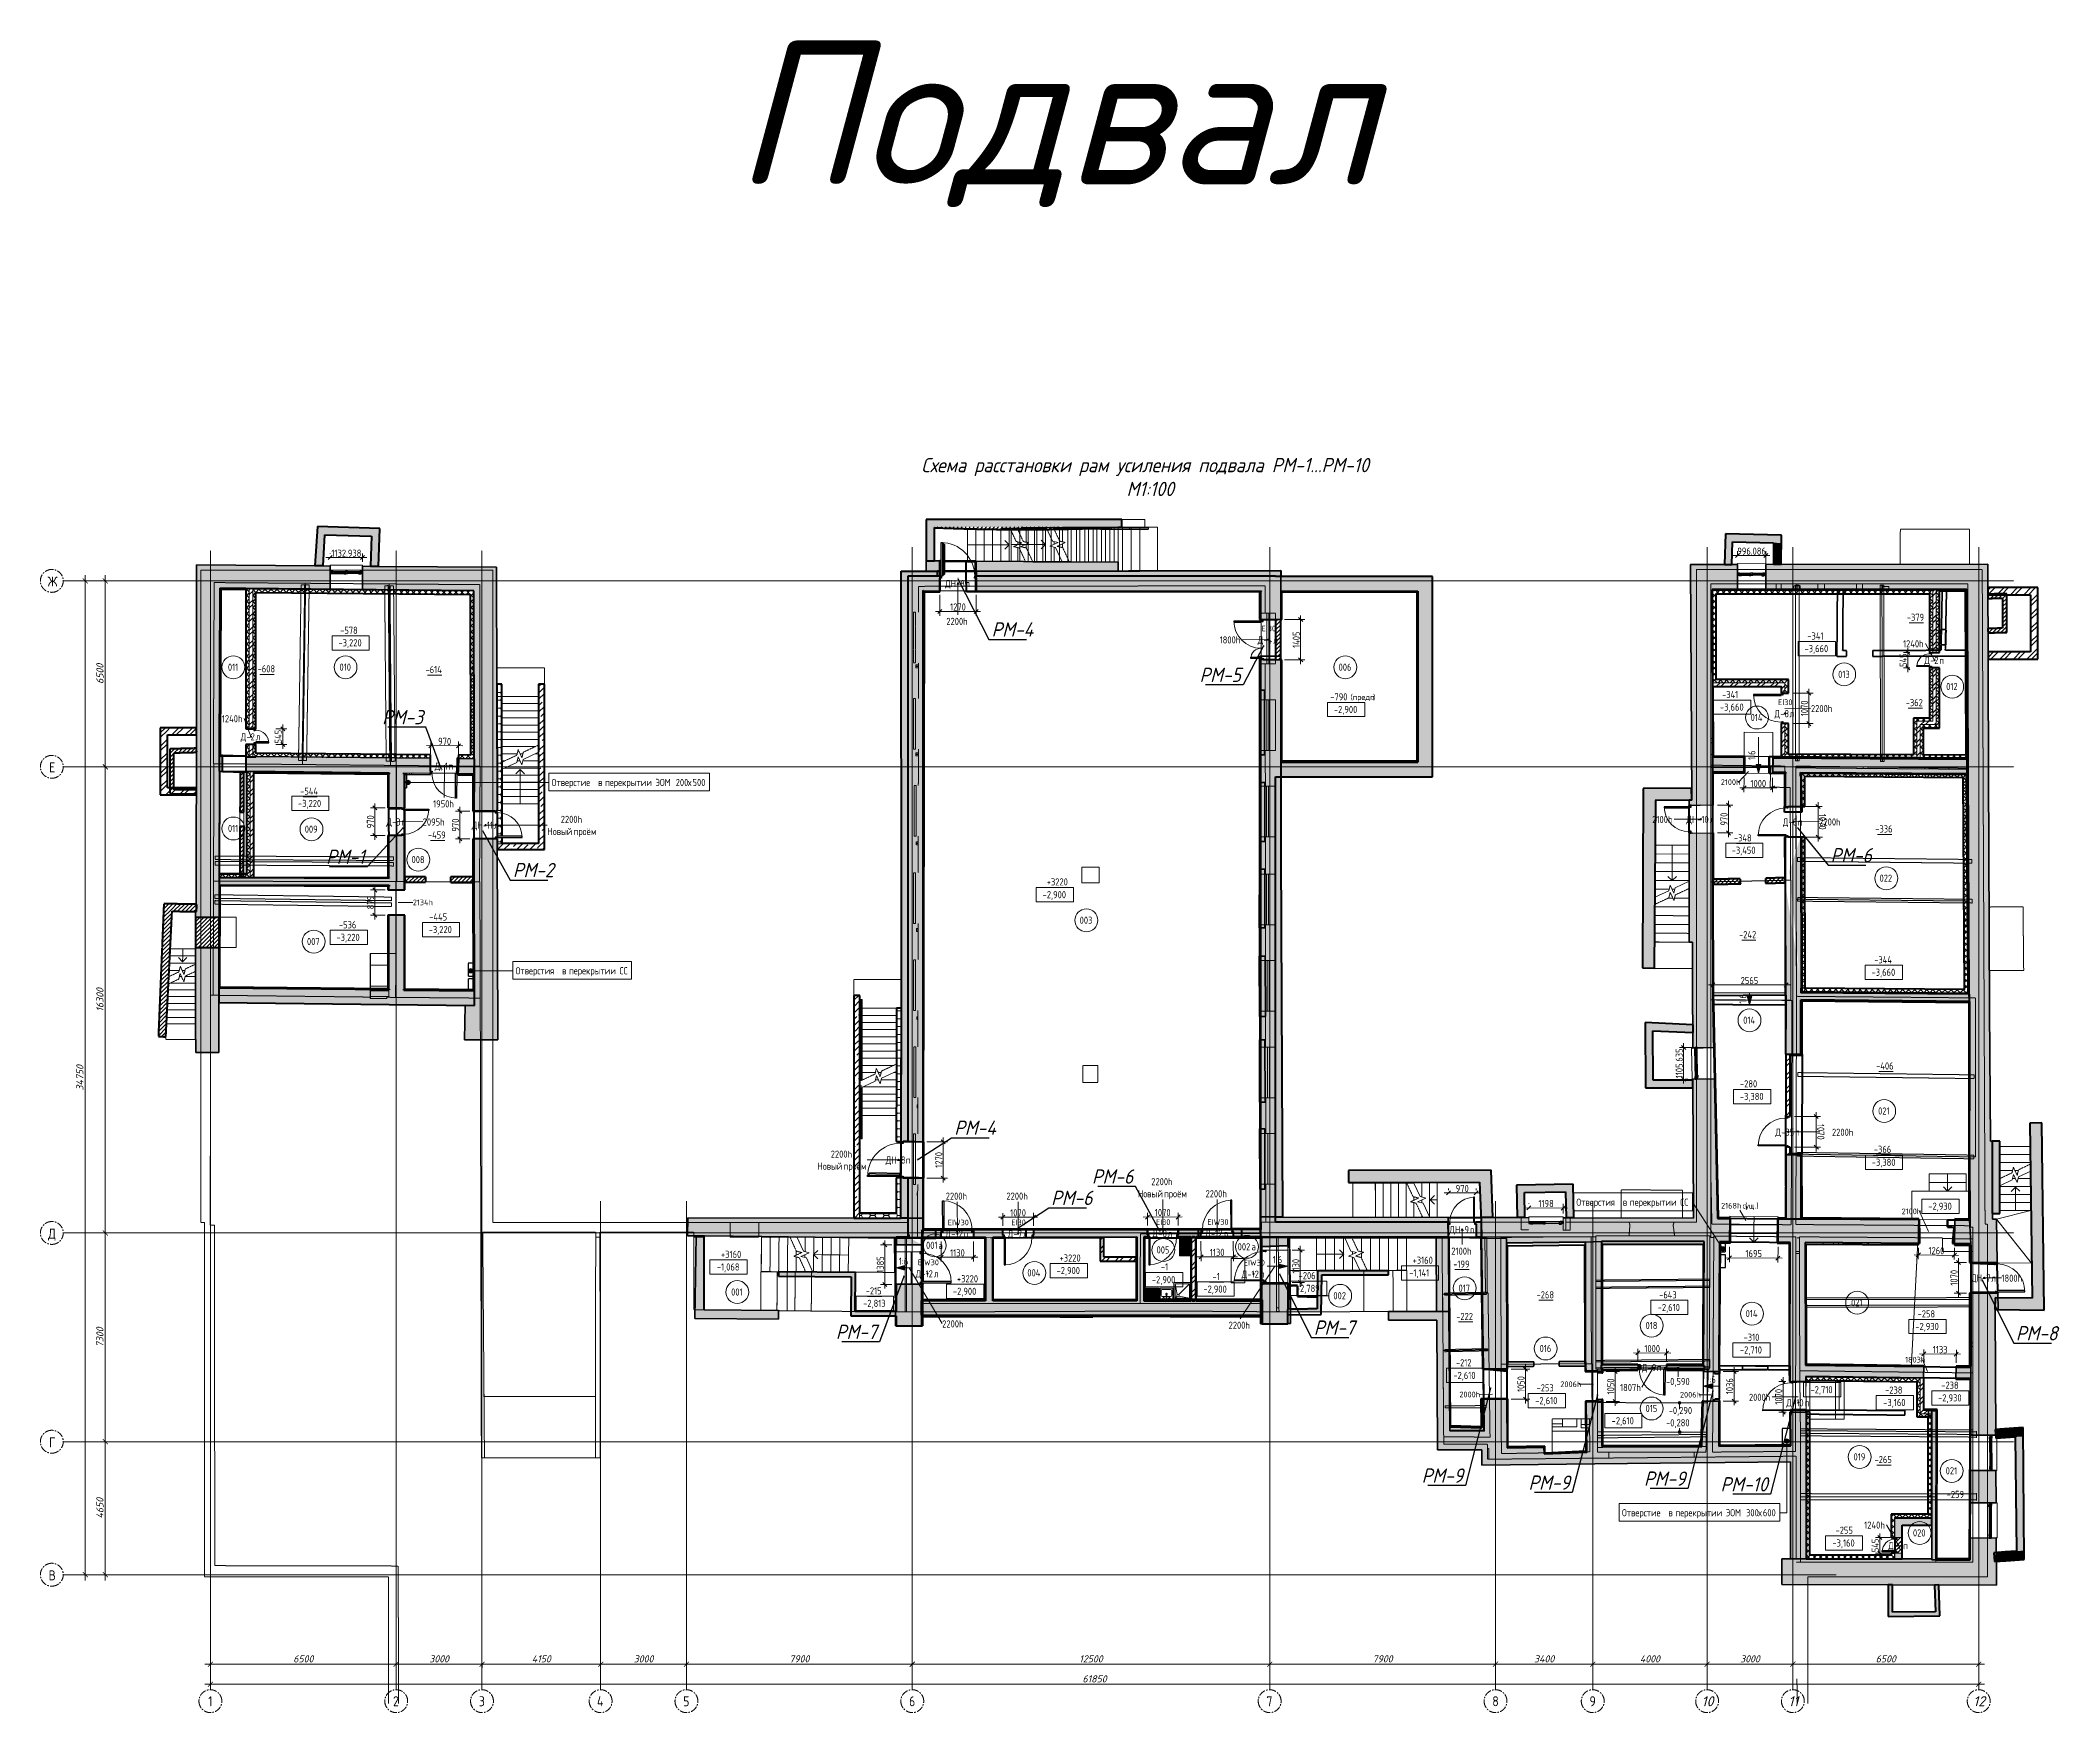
# Model space of a CAD drawing. Header units: millimetres. Extents: x 749182 to 2267578, y 70462 to 311449.
# Drawn here: x 1946309 to 2016934, y 213857 to 272328 of the extents above; entities that cross this region are included whole.
import ezdxf
from ezdxf import colors
from ezdxf.entities.mleader import LeaderData, LeaderLine
from ezdxf.math import Vec2, Vec3

# ---------------------------------------------------------------- set-up
doc = ezdxf.new("R2010")
doc.units = ezdxf.units.MM
for name, pattern in [('ADSK_Линия сетки', [25, 20, -2.5, 0, -2.5]), ('ADSK_Сверху', [4.5, 3, -1.5]), ('ADSK_Снесено', [4.5, 3, -1.5]), ('осеваяX2', [4, 2.5, -0.5, 0.5, -0.5])]:
    doc.linetypes.add(name, pattern=pattern)
doc.layers.get('Defpoints').update_dxf_attribs({"color": 255})
for name, color, linetype, lineweight in [('_ Окна', 7, 'Continuous', 30), ('Аннотация', 7, 'Continuous', 9), ('Витраж', 7, 'Continuous', 9), ('Двери', 7, 'Continuous', 20), ('Каркас', 7, 'Continuous', 9), ('Лестницы', 7, 'Continuous', 18), ('Марки', 7, 'Continuous', 20), ('Марки дверей', 7, 'Continuous', 20), ('Марки помещений', 7, 'Continuous', 20), ('Ограждение', 7, 'Continuous', 18), ('Окна', 7, 'Continuous', 18), ('Оси', 165, 'осеваяX2', 13), ('отметки', 7, 'Continuous', 20), ('Пандусы', 7, 'Continuous', 18), ('Панели витража', 7, 'Continuous', 9), ('Перекрытие', 7, 'Continuous', 18), ('Размер', 7, 'Continuous', 13), ('размеры', 7, 'Continuous', 9), ('Сантехника', 7, 'Continuous', 18), ('Стены', 184, 'Continuous', 40), ('Стены внутренние', 7, 'Continuous', 18), ('Стены наружные', 7, 'Continuous', 18), ('Стены разрез', 7, 'Continuous', 35), ('Стены штриховка', 7, 'Continuous', 18), ('Стрелки вверх', 7, 'Continuous', 18), ('Узлы', 7, 'Continuous', 18)]:
    doc.layers.add(name, color=color, linetype=linetype, lineweight=lineweight)
doc.layers.add('Линии', color=7, linetype='Continuous', lineweight=9, true_color=0x00a600)
doc.layers.add('Отметки потолка', color=253, linetype='Continuous')
doc.layers.add('Текст', color=7, linetype='Continuous')
doc.styles.add('GOST 2.304_new', font='isocpeur.ttf', dxfattribs={"width": 0.9, "oblique": 15})
doc.styles.add('GOST Common', font='GOST_Common.ttf', dxfattribs={"width": 0.9, "height": 350})
doc.styles.add('GOST Common_1', font='GOST_Common.ttf', dxfattribs={"width": 0.9, "height": 250})
doc.styles.add('GOST Common_B', font='', dxfattribs={"width": 0.9, "height": 250})
doc.styles.add('М2', font='isocpeui.ttf')
doc.styles.add('Юля', font='isocpeui.ttf', dxfattribs={"height": 2.8})
doc.styles.get('GOST Common_B').set_extended_font_data('GOST Common', bold=True)
doc.dimstyles.new('ADSK_Основной_2_5_мм', dxfattribs={"dimscale": 304.8, "dimtxt": 251.428749, "dimasz": 0.463911, "dimexe": 0.492126, "dimexo": 0.492126, "dimgap": 0.098425, "dimtad": 1, "dimdec": 3, "dimrnd": 0.001, "dimdsep": 46, "dimtxsty": 'GOST Common_1', "dimblk1": 'OBLIQUE', "dimblk2": 'OBLIQUE', "dimsah": 1, "dimcen": 0.09, "dimdle": 0.492126, "dimazin": 2, "dimtfac": 1, "dimtdec": 4, "dimtix": 1, "dimtmove": 0, "dimatfit": 3, "dimfxl": 0, "dimtvp": 1, "dimtolj": 1, "dimtzin": 0, "dimlwd": 20, "dimlwe": 20, "dimarcsym": 0})
doc.dimstyles.new('ADSK_Основной_2_5_мм_Округление_до_1_мм', dxfattribs={"dimscale": 304.8, "dimtxt": 251.428749, "dimasz": 0.463911, "dimexe": 0.492126, "dimexo": 0.492126, "dimgap": 0.098425, "dimtad": 1, "dimdec": 0, "dimdsep": 46, "dimtxsty": 'GOST Common_1', "dimblk1": 'OBLIQUE', "dimblk2": 'OBLIQUE', "dimsah": 1, "dimcen": 0.09, "dimdle": 0.492126, "dimazin": 2, "dimtfac": 1, "dimtdec": 4, "dimtix": 1, "dimtmove": 0, "dimatfit": 3, "dimfxl": 0, "dimtvp": 1, "dimtolj": 1, "dimtzin": 0, "dimlwd": 20, "dimlwe": 20, "dimarcsym": 0})
doc.dimstyles.new('SPDS 1_100', dxfattribs={"dimscale": 100, "dimtxt": 2.5, "dimasz": 1.77, "dimexe": 1.25, "dimexo": 0.625, "dimtad": 1, "dimdec": 0, "dimrnd": 0.001, "dimzin": 9, "dimtxsty": 'М2', "dimblk": 'ARCHTICK', "dimcen": 2.5, "dimdle": 2, "dimclrt": 256, "dimadec": 0, "dimazin": 2, "dimtfac": 0.75, "dimtdec": 0, "dimtmove": 1, "dimatfit": 3, "dimfxl": 0, "dimtolj": 1, "dimlwd": 9, "dimlwe": 9, "dimarcsym": 0})
pattern_1 = [(45, (1958195.05, 210071.62), (-70.71068, 70.71068), [])]
pattern_2 = [(0, (1958195.05, 210071.62), (406.4, 101.6), [33.528, -271.272, 33.528, -271.272, -1625.6]), (0, (1958195.05, 210071.62), (406.4, 101.6), [-609.6, 33.528, -576.072, 33.528, -271.272, -711.2]), (0, (1958195.05, 210071.62), (406.4, 101.6), [-1524, 33.528, -169.672, 33.528, -474.472]), (120, (1958347.45, 210122.42), (-291.18818, 301.15272), [33.528, -271.272, 33.528, -271.272, -1625.6]), (120, (1958347.45, 210122.42), (-291.18818, 301.15272), [-609.6, 33.528, -576.072, 33.528, -271.272, -711.2]), (120, (1958347.45, 210122.42), (-291.18818, 301.15272), [-1524, 33.528, -169.672, 33.528, -474.472]), (240, (1958398.25, 210325.62), (-115.21182, -402.75272), [33.528, -271.272, 33.528, -271.272, -1625.6]), (240, (1958398.25, 210325.62), (-115.21182, -402.75272), [-609.6, 33.528, -576.072, 33.528, -271.272, -711.2]), (240, (1958398.25, 210325.62), (-115.21182, -402.75272), [-1524, 33.528, -169.672, 33.528, -474.472])]
pattern_3 = [(45, (1958195.05, 210071.62), (-106.06602, 106.06602), []), (135, (1958195.05, 210071.62), (-106.06602, -106.06602), [])]
pattern_4 = [(45, (1958195.05, 210071.6), (-235.7317, 235.7317), []), (45, (1958352.2, 210071.6), (-235.7317, 235.7317), [])]
pattern_5 = [(45, (1958195.05, 210071.62), (-224.5064, 224.5064), []), (45, (1958419.55, 210071.62), (-224.5064, 224.5064), [396.875, -79.375, 3.353, -76.022])]
pattern_6 = [(0, (1958195.05, 210071.62), (238.125, 137.482), [158.75, -317.5]), (120, (1958195.05, 210071.62), (-238.1254, 137.4813), [158.75, -317.5]), (60, (1958195.05, 210071.62), (-0.0004, 274.9633), [0, -317.5, 158.75, 0])]

msp = doc.modelspace()

# ---------------------------------------------------------------- texts
at = {"layer": 'Аннотация', "color": 0, "lineweight": 9, "attachment_point": 1}
for s, insert, char_height, width, style in [('Отверстие', (1964190.7427, 246506.6462), 250, 1868.733563, 'GOST Common_B'), ('ЭОМ', (1967822.1489, 246506.6462), 250, 692.658, 'GOST Common_B'), ('500', (1969119.9302, 246506.6462), 250, 584.430187, 'GOST Common_B'), ('2100h', (2005083.6308, 246492.1598), 200, 743.164312, 'GOST Common_1'), ('\\fGOST Common|b1|i0|c204|p34|;\\W.9;в', (1965815.9458, 246506.6462), 250, 194.810063, 'GOST Common_B'), ('перекрытии', (1966060.0239, 246506.6462), 250, 2034.682875, 'GOST Common_B'), ('\\fGOST Common|b1|i0|c204|p34|;\\W.9;х', (1968959.1958, 246506.6462), 250, 194.810062, 'GOST Common_B'), ('2134h', (1959335.3675, 242286.6573), 200, 757.594687, 'GOST Common_1'), ('Отверстия', (1962930.5563, 239921.8613), 250, 1868.733563, 'GOST Common_B'), ('\\fGOST Common|b1|i0|c204|p34|;\\W.9;в', (1964555.7594, 239921.8613), 250, 194.810063, 'GOST Common_B'), ('перекрытии', (1964799.8376, 239921.8613), 250, 2034.682875, 'GOST Common_B'), ('СС', (1966561.9626, 239921.8613), 250, 389.620125, 'GOST Common_B'), ('Отверстия', (2000033.3138, 231828.7115), 250, 1868.733563, 'GOST Common_B'), ('\\fGOST Common|b1|i0|c204|p34|;\\W.9;в', (2001658.5169, 231828.7115), 250, 194.810063, 'GOST Common_B'), ('перекрытии', (2001902.595, 231828.7115), 250, 2034.682875, 'GOST Common_B'), ('СС', (2003664.72, 231828.7115), 250, 389.620125, 'GOST Common_B'), ('2168h (', (2005093.2684, 231681.0848), 200, 909.113625, 'GOST Common_1'), ('.)', (2006266.034, 231681.0848), 200, 151.518937, 'GOST Common_1'), ('сущ', (2005843.3621, 231681.0848), 200, 512.278312, 'GOST Common_1'), ('2100h', (2011409.165, 231483.3787), 200, 743.164312, 'GOST Common_1'), ('1803h', (2011530.0718, 226296.4932), 200, 735.949125, 'GOST Common_1'), ('2006h', (1999472.5713, 225438.6683), 200, 793.670625, 'GOST Common_1'), ('2000h ', (1995940.0807, 225080.0434), 200, 844.176938, 'GOST Common_1'), ('2006h', (2003656.589, 225072.6141), 200, 793.670625, 'GOST Common_1'), ('Отверстие', (2001627.7187, 220971.2313), 250, 1868.733563, 'GOST Common_B'), ('\\fGOST Common|b1|i0|c204|p34|;\\W.9;в', (2003252.9218, 220971.2313), 250, 194.810063, 'GOST Common_B'), ('перекрытии', (2003497, 220971.2313), 250, 2034.682875, 'GOST Common_B'), ('ЭОМ', (2005259.125, 220971.2313), 250, 692.658, 'GOST Common_B'), ('\\fGOST Common|b1|i0|c204|p34|;\\W.9;х', (2006396.1718, 220971.2313), 250, 194.810062, 'GOST Common_B'), ('600', (2006556.9062, 220971.2313), 250, 584.430187, 'GOST Common_B')]:
    msp.add_mtext(s, dxfattribs=dict(at, insert=insert, char_height=char_height, width=width, style=style))
at = {"layer": 'Аннотация', "lineweight": 9, "char_height": 250, "width": 685.442813, "attachment_point": 1, "style": 'GOST Common_B'}
for s, insert in [(' 200', (1968393.6489, 246506.6462)), (' 300', (2005830.625, 220971.2313))]:
    msp.add_mtext(s, dxfattribs=dict(at, insert=insert))
at = {"layer": 'Марки дверей', "color": 0, "lineweight": 9, "attachment_point": 1}
for s, insert, char_height, width, style in [('ДН', (1977953.8888, 253458.7563), 250, 461.772, 'GOST Common'), ('-8', (1978334.8888, 253458.7563), 250, 389.620125, 'GOST Common'), ('\\fGOST Common|b0|i0|c204|p34|;\\W.9;п', (1978656.3576, 253458.7563), 250, 194.810062, 'GOST Common'), ('2200h', (1977997.2607, 252138.7563), 250, 974.050312, 'GOST Common'), ('1800h', (1987555.4546, 251488.6829), 250, 916.328812, 'GOST Common'), ('\\fGOST Common|b0|i0|c204|p34|;\\W.9;Д', (1988888.7828, 251488.6829), 250, 245.316375, 'GOST Common'), ('EI30', (1989019.7328, 251864.0838), 200, 533.923875, 'GOST Common_1'), ('-4', (1989091.189, 251488.6829), 250, 411.265687, 'GOST Common'), ('\\fGOST Common|b0|i0|c204|p34|;\\W.9;л', (1989430.5171, 251488.6829), 250, 194.810062, 'GOST Common'), ('1240h', (2011458.1572, 251353.5638), 250, 937.974375, 'GOST Common'), ('\\fGOST Common|b0|i0|c204|p34|;\\W.9;Д', (2012201.7493, 250773.9708), 250, 245.316375, 'GOST Common'), ('-2', (2012404.1555, 250773.9708), 250, 389.620125, 'GOST Common'), ('\\fGOST Common|b0|i0|c204|p34|;\\W.9;п', (2012725.6243, 250773.9708), 250, 194.810062, 'GOST Common'), ('1240h', (1952655.9245, 248733.2556), 250, 937.974375, 'GOST Common'), ('\\fGOST Common|b0|i0|c204|p34|;\\W.9;Д', (2006963.3827, 248910.2315), 250, 245.316375, 'GOST Common'), ('EI30', (2007085.7827, 249285.6325), 200, 533.923875, 'GOST Common_1'), ('-8', (2007165.7889, 248910.2315), 250, 389.620125, 'GOST Common'), ('\\fGOST Common|b0|i0|c204|p34|;\\W.9;л', (2007487.2577, 248910.2315), 250, 194.810062, 'GOST Common'), ('2200h', (2008237.6546, 249088.7364), 250, 974.050312, 'GOST Common'), ('\\fGOST Common|b0|i0|c204|p34|;\\W.9;Д', (1953313.2496, 248099.6393), 250, 245.316375, 'GOST Common'), ('-2', (1953515.6558, 248099.6393), 250, 389.620125, 'GOST Common'), ('\\fGOST Common|b0|i0|c204|p34|;\\W.9;л', (1953837.1246, 248099.6393), 250, 194.810062, 'GOST Common'), ('\\fGOST Common|b0|i0|c204|p34|;\\W.9;Д', (1960103.5812, 247076.018), 250, 245.316375, 'GOST Common'), ('-1', (1960305.9875, 247076.018), 250, 331.898625, 'GOST Common'), ('\\fGOST Common|b0|i0|c204|p34|;\\W.9;п', (1960579.8312, 247076.018), 250, 194.810062, 'GOST Common'), ('\\fGOST Common|b0|i0|c204|p34|;\\W.9;Д', (1958407.7859, 245123.1726), 250, 245.316375, 'GOST Common'), ('-3', (1958610.1921, 245123.1726), 250, 389.620125, 'GOST Common'), ('2095h', (1959682.0577, 245123.1726), 250, 974.050312, 'GOST Common'), ('1950h', (1960045.0146, 245756.0804), 250, 916.328812, 'GOST Common'), ('2200h', (1964509.8866, 245215.6605), 250, 974.050312, 'GOST Common'), ('2100h', (2002684.7665, 245211.8311), 250, 916.328812, 'GOST Common'), ('ДН', (2003880.8407, 245215.0516), 250, 461.772, 'GOST Common'), ('-10', (2004261.8407, 245215.0516), 250, 526.708687, 'GOST Common'), ('\\fGOST Common|b0|i0|c204|p34|;\\W.9;л', (2004696.4189, 245215.0516), 250, 194.810062, 'GOST Common'), ('\\fGOST Common|b0|i0|c204|p34|;\\W.9;Д', (2007255.125, 245120.9807), 250, 245.316375, 'GOST Common'), ('-8', (2007457.5313, 245120.9807), 250, 389.620125, 'GOST Common'), ('2200h', (2008529.3949, 245123.2743), 250, 974.050312, 'GOST Common'), ('\\fGOST Common|b0|i0|c204|p34|;\\W.9;п', (1958931.6609, 245123.1726), 250, 194.810062, 'GOST Common'), ('ДН', (1961397.9962, 245009.2465), 250, 461.772, 'GOST Common'), ('-11', (1961778.9962, 245009.2465), 250, 468.987187, 'GOST Common'), ('\\fGOST Common|b0|i0|c204|p34|;\\W.9;л', (1962165.9493, 245009.2465), 250, 194.810062, 'GOST Common'), ('Новый', (1964039.5897, 244792.3272), 250, 1017.341437, 'GOST Common'), ('проём', (1964956.371, 244792.3272), 250, 995.695875, 'GOST Common'), ('\\fGOST Common|b0|i0|c204|p34|;\\W.9;п', (2007779, 245120.9807), 250, 194.810062, 'GOST Common'), ('\\fGOST Common|b0|i0|c204|p34|;\\W.9;Д', (2006994.8271, 234278.9307), 250, 245.316375, 'GOST Common'), ('-35', (2007197.2334, 234278.9307), 250, 584.430187, 'GOST Common'), ('\\fGOST Common|b0|i0|c204|p34|;\\W.9;п', (2007679.4365, 234278.9307), 250, 194.810062, 'GOST Common'), ('2200h', (2008973.903, 234272.8447), 250, 974.050312, 'GOST Common'), ('Новый', (1973483.3653, 233086.3257), 250, 1017.341437, 'GOST Common'), ('2200h', (1973953.6622, 233509.6591), 250, 974.050312, 'GOST Common'), ('проём', (1974400.1466, 233086.3257), 250, 995.695875, 'GOST Common'), ('ДН', (1975877.8303, 233303.7451), 250, 461.772, 'GOST Common'), ('-8', (1976258.8303, 233303.7451), 250, 389.620125, 'GOST Common'), ('\\fGOST Common|b0|i0|c204|p34|;\\W.9;п', (1976580.2991, 233303.7451), 250, 194.810062, 'GOST Common'), ('2200h', (1985163.9615, 232547.5346), 250, 974.050312, 'GOST Common'), ('2200h', (1977975.416, 232038.2821), 250, 974.050312, 'GOST Common'), ('2200h', (1980098.3167, 232042.0714), 250, 974.050312, 'GOST Common'), ('Новый', (1984693.6646, 232124.2013), 250, 1017.341437, 'GOST Common'), ('проём', (1985610.4459, 232124.2013), 250, 995.695875, 'GOST Common'), ('2200h', (1987061.8931, 232123.0346), 250, 974.050312, 'GOST Common'), ('EIW30', (1978044.6502, 231093.6851), 200, 779.24025, 'GOST Common_1'), ('EI30', (1980268.801, 231097.4744), 200, 533.923875, 'GOST Common_1'), ('EI30', (1985328.4353, 231106.5055), 200, 533.923875, 'GOST Common_1'), ('EIW30', (1987128.7638, 231109.8996), 200, 779.24025, 'GOST Common_1'), ('\\fGOST Common|b0|i0|c204|p34|;\\W.9;Д', (1977967.2502, 230718.2842), 250, 245.316375, 'GOST Common'), ('-12', (1978169.6565, 230718.2842), 250, 526.708687, 'GOST Common'), ('\\fGOST Common|b0|i0|c204|p34|;\\W.9;п', (1978604.2346, 230718.2842), 250, 194.810062, 'GOST Common'), ('\\fGOST Common|b0|i0|c204|p34|;\\W.9;Д', (1980146.401, 230722.0735), 250, 245.316375, 'GOST Common'), ('-7', (1980348.8072, 230722.0735), 250, 389.620125, 'GOST Common'), ('\\fGOST Common|b0|i0|c204|p34|;\\W.9;л', (1980670.276, 230722.0735), 250, 194.810062, 'GOST Common'), ('\\fGOST Common|b0|i0|c204|p34|;\\W.9;Д', (1985206.0353, 230731.1045), 250, 245.316375, 'GOST Common'), ('-8', (1985408.4416, 230731.1045), 250, 389.620125, 'GOST Common'), ('\\fGOST Common|b0|i0|c204|p34|;\\W.9;л', (1985729.9103, 230731.1045), 250, 194.810062, 'GOST Common'), ('\\fGOST Common|b0|i0|c204|p34|;\\W.9;Д', (1987051.3638, 230734.4987), 250, 245.316375, 'GOST Common'), ('-12', (1987253.77, 230734.4987), 250, 526.708687, 'GOST Common'), ('\\fGOST Common|b0|i0|c204|p34|;\\W.9;л', (1987688.3482, 230734.4987), 250, 194.810062, 'GOST Common'), ('ДН', (1995590.9158, 230867.6879), 250, 461.772, 'GOST Common'), ('-9', (1995971.9158, 230867.6879), 250, 389.620125, 'GOST Common'), ('\\fGOST Common|b0|i0|c204|p34|;\\W.9;л', (1996293.3846, 230867.6879), 250, 194.810062, 'GOST Common'), ('EIW30', (1976998.2323, 229699.4981), 200, 779.24025, 'GOST Common_1'), ('EIW30', (1988401.034, 229689.1431), 200, 779.24025, 'GOST Common_1'), ('2100h', (1995658.5951, 230118.7988), 250, 916.328812, 'GOST Common'), ('\\fGOST Common|b0|i0|c204|p34|;\\W.9;Д', (1976920.8323, 229324.0972), 250, 245.316375, 'GOST Common'), ('-12', (1977123.2385, 229324.0972), 250, 526.708687, 'GOST Common'), ('\\fGOST Common|b0|i0|c204|p34|;\\W.9;л', (1977557.8167, 229324.0972), 250, 194.810062, 'GOST Common'), ('\\fGOST Common|b0|i0|c204|p34|;\\W.9;Д', (1988323.634, 229313.7422), 250, 245.316375, 'GOST Common'), ('-12', (1988526.0402, 229313.7422), 250, 526.708687, 'GOST Common'), ('\\fGOST Common|b0|i0|c204|p34|;\\W.9;п', (1988960.6183, 229313.7422), 250, 194.810062, 'GOST Common'), ('ДН', (2013841.001, 229177.1287), 250, 461.772, 'GOST Common'), ('-7', (2014222.001, 229177.1287), 250, 389.620125, 'GOST Common'), ('\\fGOST Common|b0|i0|c204|p34|;\\W.9;л', (2014543.4698, 229177.1287), 250, 194.810062, 'GOST Common'), ('1800h', (2014900.6179, 229171.0427), 250, 916.328812, 'GOST Common'), ('2200h', (1977851.0729, 227572.2324), 250, 974.050312, 'GOST Common'), ('2200h', (1987869.5296, 227525.4456), 250, 974.050312, 'GOST Common'), ('\\fGOST Common|b0|i0|c204|p34|;\\W.9;Д', (2002323.0758, 226047.2288), 250, 245.316375, 'GOST Common'), ('-9', (2002525.482, 226047.2288), 250, 389.620125, 'GOST Common'), ('1807h', (2001560.7758, 225347.9182), 250, 916.328812, 'GOST Common'), ('\\fGOST Common|b0|i0|c204|p34|;\\W.9;п', (2002846.9508, 226047.2288), 250, 194.810062, 'GOST Common'), ('2000h', (2006068.3677, 225006.1712), 250, 974.050312, 'GOST Common'), ('\\fGOST Common|b0|i0|c204|p34|;\\W.9;Д', (2007377.781, 224813.9723), 250, 245.316375, 'GOST Common'), ('-10', (2007580.1872, 224813.9723), 250, 526.708687, 'GOST Common'), ('\\fGOST Common|b0|i0|c204|p34|;\\W.9;п', (2008014.7653, 224813.9723), 250, 194.810062, 'GOST Common'), ('1240h', (2010100.4894, 220538.4184), 250, 937.974375, 'GOST Common'), ('\\fGOST Common|b0|i0|c204|p34|;\\W.9;Д', (2010939.8905, 219819.7609), 250, 245.316375, 'GOST Common'), ('-2', (2011142.2968, 219819.7609), 250, 389.620125, 'GOST Common'), ('\\fGOST Common|b0|i0|c204|p34|;\\W.9;п', (2011463.7655, 219819.7609), 250, 194.810062, 'GOST Common')]:
    msp.add_mtext(s, dxfattribs=dict(at, insert=insert, char_height=char_height, width=width, style=style))
at = {"layer": 'Марки помещений', "lineweight": 9, "insert": (1974397.7782, 257727.8725), "char_height": 500, "width": 21599.085884, "attachment_point": 1, "style": 'GOST 2.304_new'}
msp.add_mtext('\\pi2724.09375;Схема расстановки рам усиления подвала РМ-1...РМ-10\\P\\pi9900.56835;М1:100', dxfattribs=at)
at = {"layer": 'Марки помещений', "color": 0, "lineweight": 9, "char_height": 250, "attachment_point": 1, "style": 'GOST Common'}
for s, insert, width in [('011', (1952869.0552, 250537.0644), 468.987187), ('010', (1956770.0882, 250537.0644), 526.708687), ('006', (1991715.6614, 250537.0644), 584.430187), ('013', (2009187.8612, 250286.5592), 526.708687), ('012', (2012965.6248, 249858.7023), 526.708687), ('014', (2006127.111, 248778.9195), 548.35425), ('011', (1952869.0552, 244899.5239), 468.987187), ('009', (1955555.391, 244872.5238), 584.430187), ('008', (1959291.1421, 243808.5992), 584.430187), ('022', (2010635.8745, 243156.4173), 584.430187), ('003', (1982658.4872, 241687.3573), 584.430187), ('007', (1955633.4821, 240943.9683), 584.430187), ('014', (2005866.9237, 238192.2037), 548.35425), ('021', (2010586.8463, 235018.1734), 526.708687), ('001', (1977286.3685, 230321.0203), 526.708687), ('\\fGOST Common|b0|i0|c204|p34|;\\W.9;а', (1977720.9466, 230321.0203), 216.455625), ('002', (1988185.4714, 230270.7932), 584.430187), ('005', (1985348.6803, 230159.2208), 584.430187), ('\\fGOST Common|b0|i0|c204|p34|;\\W.9;а', (1988667.6745, 230270.7932), 216.455625), ('004', (1980829.9421, 229359.2208), 606.07575), ('001', (1970469.7195, 228687.8987), 526.708687), ('002', (1991533.2977, 228559.2208), 584.430187), ('017', (1995909.8907, 228823.2586), 526.708687), ('021', (2009641.3651, 228316.6148), 526.708687), ('018', (2002450.7783, 227516.6148), 526.708687), ('014', (2005953.0294, 227933.9466), 548.35425), ('016', (1998745.9721, 226716.6148), 526.708687), ('015', (2002450.7783, 224617.4026), 526.708687), ('019', (2009726.6555, 222925.0575), 526.708687), ('021', (2012949.3488, 222436.1123), 526.708687), ('020', (2011804.183, 220263.5387), 584.430187)]:
    msp.add_mtext(s, dxfattribs=dict(at, insert=insert, width=width))
at = {"layer": 'Оси', "char_height": 350, "attachment_point": 1, "style": 'М2'}
for s, insert, width in [('\\fGOST Common|b0|i0|c204|p34|;\\W.9;Ж', (1946562.6484, 253580.9914), 389.620125), ('\\fGOST Common|b0|i0|c204|p34|;\\W.9;Е', (1946610.3484, 247080.9914), 274.177125), ('\\fGOST Common|b0|i0|c204|p34|;\\W.9;Д', (1946580.6484, 230780.9914), 346.329), ('\\fGOST Common|b0|i0|c204|p34|;\\W.9;Г', (1946610.3484, 223480.9914), 274.177125), ('\\fGOST Common|b0|i0|c204|p34|;\\W.9;В', (1946595.4984, 218830.9914), 310.253062), ('\\fGOST Common|b0|i0|c204|p34|;\\W.9;1', (1952176.7257, 214429.1618), 187.594875), ('\\fGOST Common|b0|i0|c204|p34|;\\W.9;2', (1958641.1757, 214429.1618), 274.177125), ('\\fGOST Common|b0|i0|c204|p34|;\\W.9;3', (1961643.8757, 214429.1618), 266.961937), ('\\fGOST Common|b0|i0|c204|p34|;\\W.9;4', (1965776.3257, 214429.1618), 310.253062), ('\\fGOST Common|b0|i0|c204|p34|;\\W.9;5', (1968791.1757, 214429.1618), 274.177125), ('\\fGOST Common|b0|i0|c204|p34|;\\W.9;6', (1976691.1757, 214429.1618), 274.177125), ('\\fGOST Common|b0|i0|c204|p34|;\\W.9;7', (1989191.1757, 214429.1618), 274.177125), ('\\fGOST Common|b0|i0|c204|p34|;\\W.9;8', (1997091.1757, 214429.1618), 274.177125), ('\\fGOST Common|b0|i0|c204|p34|;\\W.9;9', (2000491.1757, 214429.1618), 274.177125), ('10', (2004413.7757, 214429.1618), 461.772), ('11', (2007449.3257, 214429.1618), 375.18975), ('12', (2013913.7757, 214429.1618), 461.772)]:
    msp.add_mtext(s, dxfattribs=dict(at, insert=insert, width=width))
at = {"layer": 'отметки', "color": 0, "lineweight": 20, "char_height": 250, "attachment_point": 1, "line_spacing_factor": 1.022761, "style": 'GOST Common'}
for s, insert, width in [('-3,220', (1956735.3632, 251388.8141), 1028.822569), ('-3,660', (2008013.0952, 251185.4114), 1028.822569), ('-2,900', (1991551.7501, 249058.7287), 1028.822569), ('-3,660', (2005054.9347, 249140.5841), 1028.822569), ('-3,220', (1955319.6263, 245772.6764), 1028.822569), ('-3,450', (2005464.6258, 244134.8098), 1055.976244), ('-2,900', (1981364.0398, 242581.5786), 1028.822569), ('-3,220', (1956666.0389, 241089.3012), 1028.822569), ('-3,220', (1959890.6451, 241361.2594), 1028.822569), ('-3,660', (2010356.8171, 239868.126), 1028.822569), ('-3,380', (2005749.9724, 235525.4629), 1028.822569), ('-3,380', (2010364.5355, 233223.6282), 1028.822569), ('-2,930', (2012342.2347, 231688.1046), 1028.822569), ('-1,068', (1969969.6116, 229563.0093), 977.532294), ('-2,900', (1981851.5577, 229438.5095), 1028.822569), ('-2,900', (1985185.9801, 229118.5499), 1028.822569), ('-1,141', (1994184.6647, 229357.3804), 902.105419), ('-2,813', (1975086.3426, 228292.0934), 977.532294), ('-2,900', (1978225.6699, 228712.6313), 1028.822569), ('-2,900', (1986986.7348, 228791.4303), 1028.822569), ('-2,789', (1990219.8348, 228814.7996), 1028.822569), ('-2,610', (2002878.5571, 228149.8316), 977.532294), ('-2,930', (2011887.5019, 227484.3203), 1028.822569), ('-2,710', (2005752.7418, 226661.7834), 977.532294), ('-2,610', (1995730.8022, 225772.9747), 977.532294), ('-2,610', (1998593.2361, 224890.0431), 977.532294), ('-2,710', (2008223.1453, 225273.5768), 977.532294), ('-3,160', (2010764.4478, 224825.4579), 977.532294), ('-2,930', (2012684.3247, 224987.0824), 1028.822569), ('-2,610', (2001267.2577, 224186.4766), 977.532294), ('-3,160', (2008987.1474, 219911.5055), 977.532294)]:
    msp.add_mtext(s, dxfattribs=dict(at, insert=insert, width=width))
at = {"layer": 'Отметки потолка', "color": 0, "lineweight": 9, "attachment_point": 1}
for s, insert, char_height, width, style in [('-379', (2011589.5572, 252279.482), 250, 779.24025, 'GOST Common'), ('-578', (1956794.0134, 251826.3026), 250, 779.24025, 'GOST Common'), ('-341', (2008110.4304, 251625.8159), 250, 743.164312, 'GOST Common'), ('-608', (1953907.4581, 250478.917), 250, 779.24025, 'GOST Common'), ('-614', (1959778.3026, 250452.2458), 250, 743.164312, 'GOST Common'), ('-790', (1991424.5087, 249498.9751), 250, 779.24025, 'GOST Common'), ('\\fGOST Common|b0|i0|c204|p34|;\\W.9;(', (1992136.0388, 249463.526), 200, 86.58225, 'GOST Common_1'), ('предп', (1992207.4763, 249463.526), 200, 793.670625, 'GOST Common_1'), ('.)', (1992862.3201, 249463.526), 200, 151.518937, 'GOST Common_1'), ('-341', (2005128.0555, 249579.3502), 250, 743.164312, 'GOST Common'), ('-362', (2011552.8493, 249296.7696), 250, 779.24025, 'GOST Common'), ('-544', (1955394.2734, 246201.4909), 250, 822.531375, 'GOST Common'), ('-459', (1959864.0228, 244668.5831), 250, 800.885812, 'GOST Common'), ('-348', (2005541.6228, 244565.8016), 250, 800.885812, 'GOST Common'), ('-336', (2010486.5128, 244879.98), 250, 779.24025, 'GOST Common'), ('+3220', (1981508.8723, 243027.6819), 250, 779.24025, 'GOST Common'), ('-445', (1959909.957, 241802.202), 250, 822.531375, 'GOST Common'), ('-536', (1956751.6406, 241528.1986), 250, 779.24025, 'GOST Common'), ('-242', (2005723.9675, 241185.73), 250, 800.885812, 'GOST Common'), ('-344', (2010450.1116, 240306.8566), 250, 822.531375, 'GOST Common'), ('-280', (2005754.4934, 235967.0812), 250, 779.24025, 'GOST Common'), ('-406', (2010516.9133, 236591.4387), 250, 800.885812, 'GOST Common'), ('-366', (2010435.7686, 233676.6035), 250, 779.24025, 'GOST Common'), ('+3160', (1970115.4781, 230005.2018), 250, 721.51875, 'GOST Common'), ('+3220', (1981956.0076, 229875.8554), 250, 779.24025, 'GOST Common'), ('-1', (1985498.9045, 229566.6836), 250, 331.898625, 'GOST Common'), ('+3160', (1994305.2818, 229799.1036), 250, 721.51875, 'GOST Common'), ('-199', (1995725.0158, 229664.2093), 250, 721.51875, 'GOST Common'), ('+3220', (1978368.0261, 229152.1342), 250, 779.24025, 'GOST Common'), ('-1', (1987305.7829, 229230.9505), 250, 331.898625, 'GOST Common'), ('-206', (1990317.9711, 229260.4812), 250, 779.24025, 'GOST Common'), ('-215', (1975177.1223, 228727.3485), 250, 721.51875, 'GOST Common'), ('-268', (1998640.4128, 228590.9197), 250, 779.24025, 'GOST Common'), ('-643', (2002927.2458, 228590.9197), 250, 800.885812, 'GOST Common'), ('-222', (1995830.6639, 227833.8106), 250, 779.24025, 'GOST Common'), ('-258', (2011967.1866, 227922.5335), 250, 779.24025, 'GOST Common'), ('-310', (2005880.828, 227104.458), 250, 721.51875, 'GOST Common'), ('-212', (1995819.6951, 226216.3287), 250, 721.51875, 'GOST Common'), ('-253', (1998640.4128, 225335.8509), 250, 779.24025, 'GOST Common'), ('-238', (2012795.8145, 225428.5939), 250, 779.24025, 'GOST Common'), ('-238', (2010830.86, 225259.3827), 250, 779.24025, 'GOST Common'), ('-265', (2010460.4849, 222830.1527), 250, 779.24025, 'GOST Common'), ('-259', (2012985.4033, 221611.2056), 250, 779.24025, 'GOST Common'), ('-255', (2009097.7492, 220357.8676), 250, 779.24025, 'GOST Common')]:
    msp.add_mtext(s, dxfattribs=dict(at, insert=insert, char_height=char_height, width=width, style=style))
at = {"layer": 'Отметки потолка', "color": 0, "lineweight": 20, "char_height": 250, "width": 1028.822569, "attachment_point": 1, "line_spacing_factor": 1.022761, "style": 'GOST Common'}
for s, insert in [('-0,590', (2003166.3664, 225559.1868)), ('-0,280', (2003169.1718, 224115.5685)), ('-0,290', (2003262.829, 224545.6407))]:
    msp.add_mtext(s, dxfattribs=dict(at, insert=insert))
at = {"layer": 'размеры', "color": 0, "lineweight": 20, "char_height": 250, "width": 404.288048, "attachment_point": 1, "line_spacing_factor": 1.022761, "style": 'GOST Common'}
for insert, rotation in [((2006042.783, 247167.6476), 89.738502371), ((2005728.217, 238644.6934), 90)]:
    msp.add_mtext('1:6', dxfattribs=dict(at, insert=insert, rotation=rotation))
for insert in [(1976331.2876, 229761.5896), (1989409.1961, 229818.9704), (2004574.8551, 225625.9375)]:
    msp.add_mtext('1:6', dxfattribs=dict(at, insert=insert))
at = {"layer": 'Текст', "insert": (1981780.2268, 269397.5706), "char_height": 5000, "width": 9237.173132, "attachment_point": 5, "style": 'Юля'}
msp.add_mtext('Подвал', dxfattribs=at)

# ---------------------------------------------------------------- blocks, each defined once
blk = doc.blocks.new('Монолитная лестница - ___-571112-00 План подвала')
at = {"layer": 'Лестницы', "color": 253, "linetype": 'ADSK_Сверху', "true_color": 0xaaaaaa}
for p, q in [((13625, 19193), (13317, 19194)), ((13625, 19193), (13683, 19193)), ((13683, 19193), (13882, 19192)), ((13882, 19192), (13877, 17840)), ((13930, 19192), (13882, 19192)), ((14235, 19191), (13930, 19192)), ((14235, 19191), (14231, 17836)), ((14503, 17834), (14517, 19190)), ((14804, 19189), (14517, 19190)), ((15091, 19188), (14804, 19189)), ((15076, 17827), (15091, 19188)), ((13312, 17846), (13620, 17843)), ((13679, 17842), (13620, 17843)), ((13877, 17840), (13679, 17842)), ((13877, 17840), (13925, 17840)), ((13925, 17840), (14231, 17836)), ((14503, 17834), (14541, 17833))]:
    blk.add_line(p, q, dxfattribs=at)
at = {"layer": 'Лестницы', "color": 253, "linetype": 'ADSK_Сверху', "true_color": 0xaaaaaa, "flags": 128}
for points in [[(14517, 19190), (14461, 19190), (14404, 19191), (14348, 19191), (14292, 19191), (14235, 19191)], [(14231, 17836), (14299, 17836), (14367, 17835), (14435, 17834), (14503, 17834)]]:
    blk.add_lwpolyline(points, dxfattribs=at)
blk = doc.blocks.new('Монолитная лестница - ___-685851-00 План подвала')
at = {"layer": 'Лестницы', "color": 253, "linetype": 'ADSK_Сверху', "true_color": 0xaaaaaa}
for p, q in [((34625, 19247), (34404, 19247)), ((34404, 19247), (34408, 17806)), ((34885, 19248), (34625, 19247)), ((35155, 19249), (34885, 19248)), ((35398, 19249), (35155, 19249)), ((35423, 19249), (35398, 19249)), ((35576, 19250), (35423, 19249)), ((35426, 17808), (35423, 19249)), ((35646, 19250), (35576, 19250)), ((35900, 19250), (35646, 19250)), ((34747, 17806), (34889, 17807)), ((34889, 17807), (35158, 17807)), ((35158, 17807), (35269, 17808)), ((35402, 17808), (35269, 17808)), ((35402, 17808), (35426, 17808)), ((35426, 17808), (35579, 17808)), ((35579, 17808), (35650, 17809)), ((35650, 17809), (35909, 17809))]:
    blk.add_line(p, q, dxfattribs=at)
blk = doc.blocks.new('Типовая двутавровая балка _АСТО 20-93_ Балки - 27А-780858-00 План подвала')
at = {"layer": 'Каркас', "color": 253, "linetype": 'ADSK_Сверху', "true_color": 0xaaaaaa}
for p, q in [((-3120, 62), (-3120, -63)), ((-3120, 62), (3119, 62)), ((3119, -63), (3119, 62)), ((-3120, -63), (3119, -63))]:
    blk.add_line(p, q, dxfattribs=at)
at = {"layer": 'Каркас', "color": 253, "linetype": 'ADSK_Сверху', "true_color": 0xb2b2b2}
for p, q in [((-3120, 62), (-3120, 15)), ((-3120, 15), (-3120, 62)), ((3119, 62), (-3120, 62)), ((-3120, 62), (3119, 62)), ((-3120, 3), (-3120, 15)), ((-3120, 7), (-3120, 15)), ((-3120, 3), (-3120, 7)), ((3119, 62), (3119, 15)), ((3119, 15), (3119, 62)), ((3119, 15), (3119, 3)), ((3119, 15), (3119, 7)), ((3119, 7), (3119, 3)), ((-3120, -15), (-3120, -3)), ((-3120, -15), (-3120, -3)), ((-3120, -63), (-3120, -15)), ((-3120, -15), (-3120, -63)), ((-3120, -63), (3119, -63)), ((-3120, -63), (3119, -63)), ((3119, -3), (3119, -15)), ((3119, -3), (3119, -15)), ((3119, -63), (3119, -15)), ((3119, -15), (3119, -63))]:
    blk.add_line(p, q, dxfattribs=at)
blk = doc.blocks.new('Типовая двутавровая балка _АСТО 20-93_ Балки - 27А-V1-00 План подвала')
at = {"layer": 'Каркас', "color": 253, "linetype": 'ADSK_Сверху', "true_color": 0xaaaaaa}
for p, q in [((-3119.5, 62.5), (-3119.5, -62.5)), ((-3119.5, 62.5), (3119.5, 62.5)), ((3119.5, -62.5), (3119.5, 62.5)), ((-3119.5, -62.5), (3119.5, -62.5))]:
    blk.add_line(p, q, dxfattribs=at)
at = {"layer": 'Каркас', "color": 253, "linetype": 'ADSK_Сверху', "true_color": 0xb2b2b2}
for p, q in [((-3119.5, 62.5), (-3119.5, 15)), ((-3119.5, 15), (-3119.5, 62.5)), ((3119.5, 62.5), (-3119.5, 62.5)), ((-3119.5, 62.5), (3119.5, 62.5)), ((-3119.5, 3), (-3119.5, 15)), ((-3119.5, 3), (-3119.5, 15)), ((3119.5, 62.5), (3119.5, 15)), ((3119.5, 15), (3119.5, 62.5)), ((3119.5, 15), (3119.5, 3)), ((3119.5, 15), (3119.5, 3)), ((-3119.5, -15), (-3119.5, -3)), ((-3119.5, -15), (-3119.5, -3)), ((-3119.5, -62.5), (-3119.5, -15)), ((-3119.5, -15), (-3119.5, -62.5)), ((-3119.5, -62.5), (3119.5, -62.5)), ((-3119.5, -62.5), (3119.5, -62.5)), ((3119.5, -3), (3119.5, -6.5)), ((3119.5, -3), (3119.5, -15)), ((3119.5, -6.5), (3119.5, -15)), ((3119.5, -62.5), (3119.5, -15)), ((3119.5, -15), (3119.5, -62.5))]:
    blk.add_line(p, q, dxfattribs=at)
blk = doc.blocks.new('Типовая двутавровая балка _АСТО 20-93_ Балки - 27А-781068-00 План подвала')
at = {"layer": 'Каркас', "color": 253, "linetype": 'ADSK_Сверху', "true_color": 0xaaaaaa}
for p, q in [((-3086.5, 62.5), (-3086.5, -62.5)), ((-3086.5, 62.5), (3086.5, 62.5)), ((3086.5, -62.5), (3086.5, 62.5)), ((-3086.5, -62.5), (3086.5, -62.5))]:
    blk.add_line(p, q, dxfattribs=at)
at = {"layer": 'Каркас', "color": 253, "linetype": 'ADSK_Сверху', "true_color": 0xb2b2b2}
for p, q in [((-3086.5, 62.5), (-3086.5, 15)), ((-3086.5, 15), (-3086.5, 62.5)), ((3086.5, 62.5), (-3086.5, 62.5)), ((-3086.5, 62.5), (3086.5, 62.5)), ((-3086.5, 3), (-3086.5, 15)), ((-3086.5, 3), (-3086.5, 15)), ((3086.5, 62.5), (3086.5, 15)), ((3086.5, 15), (3086.5, 62.5)), ((3086.5, 15), (3086.5, 6.5)), ((3086.5, 15), (3086.5, 3)), ((3086.5, 6.5), (3086.5, 3)), ((-3086.5, -15), (-3086.5, -3)), ((-3086.5, -15), (-3086.5, -3)), ((-3086.5, -62.5), (-3086.5, -15)), ((-3086.5, -15), (-3086.5, -62.5)), ((-3086.5, -62.5), (3086.5, -62.5)), ((-3086.5, -62.5), (3086.5, -62.5)), ((3086.5, -3), (3086.5, -15)), ((3086.5, -3), (3086.5, -15)), ((3086.5, -62.5), (3086.5, -15)), ((3086.5, -15), (3086.5, -62.5))]:
    blk.add_line(p, q, dxfattribs=at)
blk = doc.blocks.new('Типовая двутавровая балка _АСТО 20-93_ Балки - 27А-V2-00 План подвала')
at = {"layer": 'Каркас', "color": 253, "linetype": 'ADSK_Сверху', "true_color": 0xaaaaaa}
for p, q in [((-3087, 62), (-3087, -63)), ((-3087, 62), (3086, 62)), ((3086, -63), (3086, 62)), ((-3087, -63), (3086, -63))]:
    blk.add_line(p, q, dxfattribs=at)
at = {"layer": 'Каркас', "color": 253, "linetype": 'ADSK_Сверху', "true_color": 0xb2b2b2}
for p, q in [((-3087, 62), (-3087, 15)), ((-3087, 15), (-3087, 62)), ((3086, 62), (-3087, 62)), ((-3087, 62), (3086, 62)), ((-3087, 3), (-3087, 15)), ((-3087, 7), (-3087, 15)), ((-3087, 3), (-3087, 7)), ((3086, 62), (3086, 15)), ((3086, 15), (3086, 62)), ((3086, 15), (3086, 3)), ((3086, 15), (3086, 3)), ((-3087, -15), (-3087, -3)), ((-3087, -7), (-3087, -3)), ((-3087, -15), (-3087, -7)), ((-3087, -63), (-3087, -15)), ((-3087, -15), (-3087, -63)), ((-3087, -63), (3086, -63)), ((-3087, -63), (3086, -63)), ((3086, -3), (3086, -15)), ((3086, -3), (3086, -15)), ((3086, -63), (3086, -15)), ((3086, -15), (3086, -63))]:
    blk.add_line(p, q, dxfattribs=at)
blk = doc.blocks.new('Типовая двутавровая балка _АСТО 20-93_ Балки - 130х360мм-783114-00 План подвала')
at = {"layer": 'Каркас', "color": 253, "linetype": 'ADSK_Сверху', "true_color": 0xaaaaaa}
for p, q in [((-3070, 67), (-3070, -63)), ((-3070, 67), (3070, 67)), ((-2927, 3), (-3070, 3)), ((3070, 3), (2921, 3)), ((3070, -63), (3070, 67)), ((-2927, -3), (-3070, -3)), ((-3070, -63), (3070, -63)), ((3070, -3), (2921, -3))]:
    blk.add_line(p, q, dxfattribs=at)
at = {"layer": 'Каркас', "color": 9, "linetype": 'ADSK_Сверху', "true_color": 0xb9b9b9}
for p, q in [((-3070, 3), (-3070, 67)), ((-3070, 67), (-2927, 67)), ((2921, 67), (3070, 67)), ((3070, 67), (3070, 3)), ((-3070, -63), (-3070, -3)), ((-3070, -63), (-2927, -63)), ((2920, -63), (3070, -63)), ((3070, -3), (3070, -63))]:
    blk.add_line(p, q, dxfattribs=at)
at = {"layer": 'Каркас', "color": 253, "linetype": 'ADSK_Сверху', "true_color": 0xb2b2b2}
for p, q in [((-3070, 67), (-3070, 15)), ((-3070, 15), (-3070, 67)), ((3070, 67), (-3070, 67)), ((-3070, 67), (-2927, 67)), ((-3070, 12), (-3070, 15)), ((-3070, 12), (-3070, 15)), ((-3070, 9), (-3070, 12)), ((-3070, 7), (-3070, 12)), ((-3070, 5), (-3070, 9)), ((-3070, 3), (-3070, 7)), ((-3070, 3), (-3070, 5)), ((-3070, -3), (-3070, 3)), ((-3070, 3), (-3070, 3)), ((-3070, 3), (-3070, 3)), ((2921, 67), (3070, 67)), ((3070, 67), (3070, 15)), ((3070, 15), (3070, 67)), ((3070, 15), (3070, 3)), ((3070, 15), (3070, 3)), ((3070, 3), (3070, -3)), ((-3070, -3), (-3070, -3)), ((-3070, -5), (-3070, -3)), ((-3070, -5), (-3070, -3)), ((-3070, -3), (-3070, -3)), ((-3070, -7), (-3070, -5)), ((-3070, -7), (-3070, -5)), ((-3070, -12), (-3070, -7)), ((-3070, -12), (-3070, -7)), ((-3070, -15), (-3070, -12)), ((-3070, -15), (-3070, -12)), ((-3070, -63), (-3070, -15)), ((-3070, -15), (-3070, -63)), ((-3070, -63), (-2927, -63)), ((-3070, -63), (3070, -63)), ((2920, -63), (3070, -63)), ((3070, -3), (3070, -3)), ((3070, -3), (3070, -15)), ((3070, -3), (3070, -7)), ((3070, -3), (3070, -3)), ((3070, -7), (3070, -9)), ((3070, -9), (3070, -12)), ((3070, -12), (3070, -15)), ((3070, -63), (3070, -15)), ((3070, -15), (3070, -63))]:
    blk.add_line(p, q, dxfattribs=at)
blk = doc.blocks.new('Типовая двутавровая балка _АСТО 20-93_ Балки - 130х360мм-784091-00 План подвала')
at = {"layer": 'Каркас', "color": 253, "linetype": 'ADSK_Сверху', "true_color": 0xaaaaaa}
for p, q in [((-3082, 67), (-3082, -63)), ((-3082, 67), (3082, 67)), ((-2935, 3), (-3082, 3)), ((3082, 3), (2932, 3)), ((3082, -63), (3082, 67)), ((-2935, -3), (-3082, -3)), ((-3082, -63), (3082, -63)), ((3082, -3), (2932, -3))]:
    blk.add_line(p, q, dxfattribs=at)
at = {"layer": 'Каркас', "color": 9, "linetype": 'ADSK_Сверху', "true_color": 0xb9b9b9}
for p, q in [((-3082, 3), (-3082, 67)), ((-3082, 67), (-2935, 67)), ((2933, 67), (3082, 67)), ((3082, 67), (3082, 3)), ((-3082, -63), (-3082, -3)), ((-3082, -63), (-2935, -63)), ((2932, -63), (3082, -63)), ((3082, -3), (3082, -63))]:
    blk.add_line(p, q, dxfattribs=at)
at = {"layer": 'Каркас', "color": 253, "linetype": 'ADSK_Сверху', "true_color": 0xb2b2b2}
for p, q in [((-3082, 67), (-3082, 15)), ((-3082, 15), (-3082, 67)), ((3082, 67), (-3082, 67)), ((-3082, 67), (-2935, 67)), ((-3082, 7), (-3082, 15)), ((-3082, 3), (-3082, 15)), ((-3082, 3), (-3082, 7)), ((-3082, -3), (-3082, 3)), ((2933, 67), (3082, 67)), ((3082, 67), (3082, 15)), ((3082, 15), (3082, 67)), ((3082, 15), (3082, 3)), ((3082, 15), (3082, 3)), ((3082, 3), (3082, -3)), ((-3082, -7), (-3082, -3)), ((-3082, -7), (-3082, -3)), ((-3082, -15), (-3082, -7)), ((-3082, -15), (-3082, -7)), ((-3082, -63), (-3082, -15)), ((-3082, -15), (-3082, -63)), ((-3082, -63), (-2935, -63)), ((-3082, -63), (3082, -63)), ((2932, -63), (3082, -63)), ((3082, -3), (3082, -15)), ((3082, -3), (3082, -15)), ((3082, -63), (3082, -15)), ((3082, -15), (3082, -63))]:
    blk.add_line(p, q, dxfattribs=at)
blk = doc.blocks.new('Типовая двутавровая балка _АСТО 20-93_ Балки - 130х360мм-784748-00 План подвала')
at = {"layer": 'Каркас', "color": 253, "linetype": 'ADSK_Сверху', "true_color": 0xaaaaaa}
for p, q in [((-3049.5, 67.5), (-3049.5, -62.5)), ((-3049.5, 67.5), (3049.5, 67.5)), ((3049.5, -62.5), (3049.5, 67.5)), ((-3049.5, -62.5), (3049.5, -62.5))]:
    blk.add_line(p, q, dxfattribs=at)
at = {"layer": 'Каркас', "color": 253, "linetype": 'ADSK_Сверху', "true_color": 0xb2b2b2}
for p, q in [((-3049.5, 15), (-3049.5, 67.5)), ((3049.5, 67.5), (-3049.5, 67.5)), ((-3049.5, 3), (-3049.5, 15)), ((3049.5, 67.5), (3049.5, 15)), ((3049.5, 15), (3049.5, 3)), ((-3049.5, -15), (-3049.5, -3)), ((-3049.5, -62.5), (-3049.5, -15)), ((-3049.5, -62.5), (3049.5, -62.5)), ((3049.5, -3), (3049.5, -15)), ((3049.5, -15), (3049.5, -62.5))]:
    blk.add_line(p, q, dxfattribs=at)
blk = doc.blocks.new('Типовая двутавровая балка _АСТО 20-93_ Балки - 130х360мм-785250-00 План подвала')
at = {"layer": 'Каркас', "color": 253, "linetype": 'ADSK_Сверху', "true_color": 0xaaaaaa}
for p, q in [((-3052.5, 67.5), (-3052.5, -62.5)), ((-3052.5, 67.5), (3052.5, 67.5)), ((3052.5, -62.5), (3052.5, 67.5)), ((-3052.5, -62.5), (3052.5, -62.5))]:
    blk.add_line(p, q, dxfattribs=at)
at = {"layer": 'Каркас', "color": 253, "linetype": 'ADSK_Сверху', "true_color": 0xb2b2b2}
for p, q in [((-3052.5, 15), (-3052.5, 67.5)), ((3052.5, 67.5), (-3052.5, 67.5)), ((-3052.5, 3), (-3052.5, 15)), ((3052.5, 67.5), (3052.5, 15)), ((3052.5, 15), (3052.5, 3)), ((-3052.5, -15), (-3052.5, -3)), ((-3052.5, -62.5), (-3052.5, -15)), ((-3052.5, -62.5), (3052.5, -62.5)), ((3052.5, -3), (3052.5, -15)), ((3052.5, -15), (3052.5, -62.5))]:
    blk.add_line(p, q, dxfattribs=at)
blk = doc.blocks.new('Типовая двутавровая балка _АСТО 20-93_ Балки - 130х360мм-785426-00 План подвала')
at = {"layer": 'Каркас', "color": 253, "linetype": 'ADSK_Сверху', "true_color": 0xaaaaaa}
for p, q in [((-3083.5, 67.5), (-3083.5, -62.5)), ((-3083.5, 67.5), (3083.5, 67.5)), ((3083.5, -62.5), (3083.5, 67.5)), ((-3083.5, -62.5), (3083.5, -62.5))]:
    blk.add_line(p, q, dxfattribs=at)
at = {"layer": 'Каркас', "color": 253, "linetype": 'ADSK_Сверху', "true_color": 0xb2b2b2}
for p, q in [((-3083.5, 15), (-3083.5, 67.5)), ((3083.5, 67.5), (-3083.5, 67.5)), ((-3083.5, 3), (-3083.5, 15)), ((3083.5, 67.5), (3083.5, 15)), ((3083.5, 15), (3083.5, 3)), ((-3083.5, -15), (-3083.5, -3)), ((-3083.5, -62.5), (-3083.5, -15)), ((-3083.5, -62.5), (3083.5, -62.5)), ((3083.5, -3), (3083.5, -15)), ((3083.5, -15), (3083.5, -62.5))]:
    blk.add_line(p, q, dxfattribs=at)
blk = doc.blocks.new('Типовая двутавровая балка _АСТО 20-93_ Балки - 130х360мм-785438-00 План подвала')
at = {"layer": 'Каркас', "color": 253, "linetype": 'ADSK_Сверху', "true_color": 0xaaaaaa}
for p, q in [((-3086, 67.5), (-3086, -62.5)), ((-3086, 67.5), (3086, 67.5)), ((3086, -62.5), (3086, 67.5)), ((-3086, -62.5), (3086, -62.5))]:
    blk.add_line(p, q, dxfattribs=at)
at = {"layer": 'Каркас', "color": 253, "linetype": 'ADSK_Сверху', "true_color": 0xb2b2b2}
for p, q in [((-3086, 15), (-3086, 67.5)), ((3086, 67.5), (-3086, 67.5)), ((-3086, 3), (-3086, 15)), ((3086, 67.5), (3086, 15)), ((3086, 15), (3086, 3)), ((3086, 3.5), (3086, 3)), ((-3086, -15), (-3086, -3)), ((-3086, -62.5), (-3086, -15)), ((-3086, -62.5), (3086, -62.5)), ((3086, -3), (3086, -15)), ((3086, -15), (3086, -62.5))]:
    blk.add_line(p, q, dxfattribs=at)
blk = doc.blocks.new('Балки подвала - Балки подвала-787291-00 План подвала')
at = {"layer": 'Каркас', "color": 253, "linetype": 'ADSK_Сверху', "true_color": 0xaaaaaa}
for p, q in [((55636, 18295), (49844, 18288)), ((49844, 18288), (49844, 18226)), ((49844, 18226), (55636, 18233)), ((49844, 18226), (49845, 18024)), ((49845, 18024), (55637, 18031)), ((49845, 18024), (49845, 17962)), ((49845, 17962), (55637, 17969)), ((55636, 18233), (55636, 18295)), ((55637, 18031), (55636, 18233)), ((55637, 17969), (55637, 18031))]:
    blk.add_line(p, q, dxfattribs=at)
at = {"layer": 'Каркас', "color": 253, "linetype": 'ADSK_Сверху', "true_color": 0xb2b2b2}
for p, q in [((49845, 17962), (49844, 18288)), ((55636, 18295), (55637, 17969))]:
    blk.add_line(p, q, dxfattribs=at)
blk = doc.blocks.new('Балки подвала1 - Балки подвала-787333-00 План подвала')
at = {"layer": 'Каркас', "color": 253, "linetype": 'ADSK_Сверху', "true_color": 0xaaaaaa}
for p, q in [((46498, 18945), (42518, 18909)), ((42518, 18909), (42518, 18863)), ((46499, 18899), (42518, 18863)), ((42518, 18863), (42520, 18662)), ((42520, 18662), (46500, 18698)), ((42520, 18662), (42520, 18616)), ((42520, 18616), (46501, 18652)), ((46499, 18899), (46498, 18945)), ((46500, 18698), (46499, 18899)), ((46501, 18652), (46500, 18698)), ((46501, 16136), (42521, 16100)), ((42521, 16100), (42521, 16045)), ((46502, 16081), (42521, 16045)), ((42521, 16045), (42523, 15844)), ((42523, 15844), (46504, 15879)), ((42523, 15844), (42524, 15789)), ((42524, 15789), (46504, 15825)), ((46502, 16081), (46501, 16136)), ((46504, 15879), (46502, 16081)), ((46504, 15825), (46504, 15879)), ((46380, 13512), (42577, 13478)), ((42577, 13478), (42577, 13392)), ((46381, 13427), (42577, 13392)), ((46381, 13427), (46380, 13512)), ((46384, 13093), (46381, 13427)), ((49675, 13462), (49674, 13397)), ((49676, 13643), (49675, 13462)), ((49675, 13462), (55830, 13420)), ((49676, 13708), (49676, 13643)), ((55704, 13667), (49676, 13708)), ((55831, 13601), (49676, 13643)), ((55830, 13420), (55831, 13601)), ((55830, 13398), (55830, 13420)), ((55831, 13601), (55831, 13623)), ((42577, 13392), (42580, 13059)), ((46384, 13093), (42580, 13059)), ((49674, 11499), (49674, 11441)), ((49674, 11441), (49674, 11229)), ((55829, 11433), (49674, 11441)), ((55829, 11433), (55829, 11454)), ((55829, 11221), (55829, 11433)), ((49674, 11229), (49673, 11169)), ((49674, 11229), (55829, 11221)), ((55829, 11200), (55829, 11221))]:
    blk.add_line(p, q, dxfattribs=at)
at = {"layer": 'Каркас', "color": 253, "linetype": 'ADSK_Сверху', "true_color": 0xb2b2b2}
for p, q in [((42520, 18616), (42518, 18909)), ((46498, 18945), (46501, 18652)), ((42524, 15789), (42521, 16100)), ((46501, 16136), (46504, 15825)), ((42580, 13059), (42577, 13478)), ((46380, 13512), (46384, 13093)), ((49674, 13397), (49676, 13708)), ((42580, 13059), (46384, 13093))]:
    blk.add_line(p, q, dxfattribs=at)
blk = doc.blocks.new('Типовая двутавровая балка _АСТО 20-93_ Балки - 75х140мм-790341-00 План подвала')
at = {"layer": 'Каркас', "color": 253, "linetype": 'ADSK_Сверху', "true_color": 0xaaaaaa}
for p, q in [((-736, 37), (-736, -38)), ((-736, 37), (736, 37)), ((736, 3), (698, 3)), ((736, -38), (736, 37)), ((-736, -38), (736, -38))]:
    blk.add_line(p, q, dxfattribs=at)
at = {"layer": 'Каркас', "color": 253, "linetype": 'ADSK_Сверху', "true_color": 0xb2b2b2}
for p, q in [((-736, 15), (-736, 37)), ((736, 37), (-736, 37)), ((-736, 3), (-736, 15)), ((699, 37), (736, 37)), ((736, 37), (736, 15)), ((736, 15), (736, 37)), ((736, 15), (736, 3)), ((736, 15), (736, 3)), ((736, 3), (736, 0)), ((-736, -15), (-736, -3)), ((-736, -38), (-736, -15)), ((-736, -38), (736, -38)), ((736, -3), (736, -15)), ((736, -15), (736, -38))]:
    blk.add_line(p, q, dxfattribs=at)
at = {"layer": 'Каркас', "color": 9, "linetype": 'ADSK_Сверху', "true_color": 0xb9b9b9}
for p, q in [((699, 37), (736, 37)), ((736, 37), (736, 3))]:
    blk.add_line(p, q, dxfattribs=at)
blk = doc.blocks.new('Типовая двутавровая балка _АСТО 20-93_ Балки - 75х140мм-790384-00 План подвала')
at = {"layer": 'Каркас', "color": 253, "linetype": 'ADSK_Сверху', "true_color": 0xaaaaaa}
for p, q in [((-743, 37.5), (-743, -37.5)), ((-743, 37.5), (743, 37.5)), ((743, -37.5), (743, 37.5)), ((-743, -37.5), (743, -37.5))]:
    blk.add_line(p, q, dxfattribs=at)
at = {"layer": 'Каркас', "color": 253, "linetype": 'ADSK_Сверху', "true_color": 0xb2b2b2}
for p, q in [((-743, 15), (-743, 37.5)), ((743, 37.5), (-743, 37.5)), ((-743, 3), (-743, 15)), ((743, 37.5), (743, 15)), ((743, 15), (743, 3)), ((-743, -15), (-743, -3)), ((-743, -37.5), (-743, -15)), ((-743, -37.5), (743, -37.5)), ((743, -3), (743, -15)), ((743, -15), (743, -37.5))]:
    blk.add_line(p, q, dxfattribs=at)
blk = doc.blocks.new('Типовая двутавровая балка _АСТО 20-93_ Балки - 75х140мм-790657-00 План подвала')
at = {"layer": 'Каркас', "color": 253, "linetype": 'ADSK_Сверху', "true_color": 0xaaaaaa}
for p, q in [((-712, 37), (-712, -38)), ((-712, 37), (607, 37)), ((637, 37), (712, 37)), ((712, -38), (712, 37)), ((-712, -38), (608, -38)), ((638, -38), (712, -38))]:
    blk.add_line(p, q, dxfattribs=at)
at = {"layer": 'Каркас', "color": 253, "linetype": 'ADSK_Сверху', "true_color": 0xb2b2b2}
for p, q in [((-712, 15), (-712, 37)), ((607, 37), (-712, 37)), ((-712, 3), (-712, 15)), ((712, 37), (637, 37)), ((712, 37), (712, 15)), ((712, 15), (712, 3)), ((-712, -15), (-712, -3)), ((-712, -38), (-712, -15)), ((-712, -38), (608, -38)), ((638, -38), (712, -38)), ((712, -3), (712, -15)), ((712, -15), (712, -38))]:
    blk.add_line(p, q, dxfattribs=at)
blk = doc.blocks.new('Типовая двутавровая балка _АСТО 20-93_ Балки - 75х140мм-790745-00 План подвала')
at = {"layer": 'Каркас', "color": 253, "linetype": 'ADSK_Сверху', "true_color": 0xaaaaaa}
for p, q in [((-730, 5), (-730, -38)), ((-652, 3), (-730, 3)), ((-354, -3), (-730, -3)), ((-730, -38), (730, -38)), ((730, -38), (730, -25))]:
    blk.add_line(p, q, dxfattribs=at)
at = {"layer": 'Каркас', "color": 9, "linetype": 'ADSK_Сверху', "true_color": 0xb9b9b9}
for p, q in [((-730, 3), (-730, 5)), ((-730, -38), (-730, -3)), ((-730, -38), (730, -38)), ((730, -25), (730, -38))]:
    blk.add_line(p, q, dxfattribs=at)
at = {"layer": 'Каркас', "color": 253, "linetype": 'ADSK_Сверху', "true_color": 0xb2b2b2}
for p, q in [((-730, 3), (-730, 4)), ((-730, 3), (-730, 4)), ((-730, -3), (-730, 3)), ((-730, -15), (-730, -3)), ((-730, -15), (-730, -3)), ((-730, -38), (-730, -15)), ((-730, -15), (-730, -38)), ((-730, -38), (730, -38)), ((-730, -38), (730, -38)), ((730, -38), (730, -25)), ((730, -25), (730, -38))]:
    blk.add_line(p, q, dxfattribs=at)
blk = doc.blocks.new('AC_Окно_1Створка - 1198х1166h-807538-00 План подвала')
at = {"layer": '_ Окна'}
for p, q in [((-637.1, 82.4), (-637.1, 12.4)), ((-637.1, 82.4), (-602.1, 82.4)), ((-637.1, 12.4), (-602.1, 12.4)), ((-617.1, 82.4), (-537.1, 82.4)), ((-617.1, 12.4), (-617.1, 82.4)), ((-577.1, 12.4), (-617.1, 12.4)), ((-577.1, -7.6), (-577.1, 62.4)), ((-577.1, 62.4), (-497.1, 62.4)), ((-537.1, 82.4), (-537.1, 62.4)), ((-497.1, 62.4), (-497.1, -7.6)), ((-497.1, 27.4), (420.9, 27.4)), ((420.9, 62.4), (420.9, -7.6)), ((500.9, 62.4), (420.9, 62.4)), ((460.9, 82.4), (460.9, 62.4)), ((540.9, 82.4), (460.9, 82.4)), ((500.9, -7.6), (500.9, 62.4)), ((540.9, 12.4), (500.9, 12.4)), ((560.9, 82.4), (525.9, 82.4)), ((560.9, 12.4), (525.9, 12.4)), ((540.9, 12.4), (540.9, 82.4)), ((560.9, 82.4), (560.9, 12.4)), ((-497.1, -7.6), (-577.1, -7.6)), ((420.9, -7.6), (500.9, -7.6))]:
    blk.add_line(p, q, dxfattribs=at)
at = {"layer": 'Окна'}
for p, q in [((560.9, 250), (-637.1, 250)), ((-637.1, 250), (-637.1, 82.4)), ((-637.1, 82.4), (560.9, 82.4)), ((560.9, 82.4), (560.9, 250))]:
    blk.add_line(p, q, dxfattribs=at)
blk = doc.blocks.new('ADSK_БалкаЖБ_Прямоугольная - 223_1х460мм-821113-00 План подвала')
at = {"layer": 'Каркас', "color": 253, "linetype": 'ADSK_Сверху', "true_color": 0xaaaaaa}
for p, q in [((-2940, 112), (-2940, 77)), ((-2940, 112), (-2813, 112)), ((-2940, -53), (-2940, -112)), ((-2940, -112), (-2812, -112))]:
    blk.add_line(p, q, dxfattribs=at)
at = {"layer": 'Каркас', "color": 253, "linetype": 'ADSK_Сверху', "true_color": 0xb2b2b2}
for p, q in [((-2940, 77), (-2940, 112)), ((-2813, 112), (-2940, 112)), ((-2940, 12), (-2940, 6))]:
    blk.add_line(p, q, dxfattribs=at)
at = {"layer": 'Каркас', "color": 9, "linetype": 'ADSK_Сверху', "true_color": 0xb9b9b9}
for p, q in [((-2940, 77), (-2940, 21)), ((-2940, 21), (-2940, 18)), ((-2940, 18), (-2940, 16)), ((-2940, 16), (-2940, 14)), ((-2940, 14), (-2940, 13)), ((-2940, 6), (-2940, 12)), ((-2940, 6), (-2940, 4)), ((-2940, 4), (-2940, 3)), ((-2940, 3), (-2940, 0)), ((-2940, 0), (-2940, -3)), ((-2940, -3), (-2940, -6)), ((-2940, -6), (-2940, -53))]:
    blk.add_line(p, q, dxfattribs=at)
at = {"layer": 'Каркас', "color": 9, "linetype": 'ADSK_Сверху', "true_color": 0xc0c0c0}
for p, q in [((-2940, 21), (-2940, 77)), ((-2940, 18), (-2940, 21)), ((-2940, 16), (-2940, 18)), ((-2940, 14), (-2940, 16)), ((-2940, 13), (-2940, 14)), ((-2940, 4), (-2940, 6)), ((-2940, 3), (-2940, 4)), ((-2940, 0), (-2940, 3))]:
    blk.add_line(p, q, dxfattribs=at)
blk = doc.blocks.new('ADSK_БалкаЖБ_Прямоугольная - 216х442мм-820528-00 План подвала')
at = {"layer": 'Каркас', "color": 253, "linetype": 'ADSK_Сверху', "true_color": 0xaaaaaa}
for q in [(-2951, -62), (-2847, 108)]:
    blk.add_line((-2951, 108), q, dxfattribs=at)
at = {"layer": 'Каркас', "color": 253, "linetype": 'ADSK_Сверху', "true_color": 0xb2b2b2}
for p in [(-2951, -62), (-2847, 108)]:
    blk.add_line(p, (-2951, 108), dxfattribs=at)
at = {"layer": 'Каркас', "color": 9, "linetype": 'ADSK_Сверху', "true_color": 0xb9b9b9}
for p, q in [((-2951, -62), (-2951, -108)), ((-2951, -108), (-2844, -108))]:
    blk.add_line(p, q, dxfattribs=at)
at = {"layer": 'Каркас', "color": 9, "linetype": 'ADSK_Сверху', "true_color": 0xc0c0c0}
for q in [(-2951, -62), (-2844, -108)]:
    blk.add_line((-2951, -108), q, dxfattribs=at)
blk = doc.blocks.new('ADSK_БалкаЖБ_Прямоугольная - 238_4х457мм-834993-00 План подвала')
at = {"layer": 'Каркас', "color": 253, "linetype": 'ADSK_Сверху', "true_color": 0xb2b2b2}
blk.add_line((2498, -119), (3138, -119), dxfattribs=at)
at = {"layer": 'Каркас', "color": 253, "linetype": 'ADSK_Сверху', "true_color": 0xaaaaaa}
blk.add_line((2498, -119), (3138, -119), dxfattribs=at)
blk = doc.blocks.new('Типовая двутавровая балка _АСТО 20-93_ Балки - 100х200мм-836994-00 План подвала')
at = {"layer": 'Каркас', "color": 253, "linetype": 'ADSK_Сверху', "true_color": 0xaaaaaa}
for p, q in [((-6152, 50), (-6152, -50)), ((-6152, 50), (-6061, 50)), ((-6061, 3), (-6152, 3)), ((-6061, -3), (-6152, -3)), ((-6152, -50), (-6061, -50))]:
    blk.add_line(p, q, dxfattribs=at)
at = {"layer": 'Каркас', "color": 9, "linetype": 'ADSK_Сверху', "true_color": 0xb9b9b9}
for p, q in [((-6152, 3), (-6152, 50)), ((-6152, 50), (-6061, 50)), ((-6152, -50), (-6152, -3)), ((-6152, -50), (-6061, -50))]:
    blk.add_line(p, q, dxfattribs=at)
at = {"layer": 'Каркас', "color": 253, "linetype": 'ADSK_Сверху', "true_color": 0xb2b2b2}
for p, q in [((-6152, 50), (-6152, 15)), ((-6152, 15), (-6152, 50)), ((-6061, 50), (-6152, 50)), ((-6152, 50), (-6061, 50)), ((-6152, 12), (-6152, 15)), ((-6152, 3), (-6152, 15)), ((-6152, 9), (-6152, 12)), ((-6152, 3), (-6152, 9)), ((-6152, -3), (-6152, 3)), ((-6152, -15), (-6152, -3)), ((-6152, -15), (-6152, -3)), ((-6152, -50), (-6152, -15)), ((-6152, -15), (-6152, -50)), ((-6152, -50), (-6061, -50)), ((-6152, -50), (-6061, -50))]:
    blk.add_line(p, q, dxfattribs=at)
blk = doc.blocks.new('Типовая двутавровая балка _АСТО 20-93_ Балки - 100х200мм-V3-00 План подвала')
at = {"layer": 'Каркас', "color": 253, "linetype": 'ADSK_Сверху', "true_color": 0xaaaaaa}
for p, q in [((-6152, 50), (-6152, -50)), ((-6152, 50), (-6066, 50)), ((-6066, 3), (-6152, 3)), ((-6066, -3), (-6152, -3)), ((-6152, -50), (-6066, -50))]:
    blk.add_line(p, q, dxfattribs=at)
at = {"layer": 'Каркас', "color": 9, "linetype": 'ADSK_Сверху', "true_color": 0xb9b9b9}
for p, q in [((-6152, 3), (-6152, 50)), ((-6152, 50), (-6066, 50)), ((-6152, -50), (-6152, -3)), ((-6152, -50), (-6066, -50))]:
    blk.add_line(p, q, dxfattribs=at)
at = {"layer": 'Каркас', "color": 253, "linetype": 'ADSK_Сверху', "true_color": 0xb2b2b2}
for p, q in [((-6152, 50), (-6152, 15)), ((-6152, 15), (-6152, 50)), ((-6066, 50), (-6152, 50)), ((-6152, 50), (-6066, 50)), ((-6152, 3), (-6152, 15)), ((-6152, 3), (-6152, 15)), ((-6152, -3), (-6152, 3)), ((-6152, -15), (-6152, -3)), ((-6152, -15), (-6152, -3)), ((-6152, -50), (-6152, -15)), ((-6152, -15), (-6152, -50)), ((-6152, -50), (-6066, -50)), ((-6152, -50), (-6066, -50))]:
    blk.add_line(p, q, dxfattribs=at)
blk = doc.blocks.new('Типовая двутавровая балка _АСТО 20-93_ Балки - 100х200мм-838954-00 План подвала')
at = {"layer": 'Каркас', "color": 253, "linetype": 'ADSK_Сверху', "true_color": 0xaaaaaa}
for p, q in [((-6142, 50), (-6142, -50)), ((-6142, 50), (-6071, 50)), ((-6071, 3), (-6142, 3)), ((-6071, -3), (-6142, -3)), ((-6142, -50), (-6072, -50))]:
    blk.add_line(p, q, dxfattribs=at)
at = {"layer": 'Каркас', "color": 9, "linetype": 'ADSK_Сверху', "true_color": 0xb9b9b9}
for p, q in [((-6142, 3), (-6142, 50)), ((-6142, 50), (-6071, 50)), ((-6142, -50), (-6142, -3)), ((-6142, -50), (-6072, -50))]:
    blk.add_line(p, q, dxfattribs=at)
at = {"layer": 'Каркас', "color": 253, "linetype": 'ADSK_Сверху', "true_color": 0xb2b2b2}
for p, q in [((-6142, 50), (-6142, 15)), ((-6142, 15), (-6142, 50)), ((-6071, 50), (-6142, 50)), ((-6142, 50), (-6071, 50)), ((-6142, 3), (-6142, 15)), ((-6142, 3), (-6142, 15)), ((-6142, -3), (-6142, 3)), ((-6142, -15), (-6142, -3)), ((-6142, -15), (-6142, -3)), ((-6142, -50), (-6142, -15)), ((-6142, -15), (-6142, -50)), ((-6142, -50), (-6072, -50)), ((-6142, -50), (-6072, -50))]:
    blk.add_line(p, q, dxfattribs=at)
blk = doc.blocks.new('Типовая двутавровая балка _АСТО 20-93_ Балки - 100х200мм-838890-00 План подвала')
at = {"layer": 'Каркас', "color": 253, "linetype": 'ADSK_Сверху', "true_color": 0xaaaaaa}
for p, q in [((-6133, 50), (-6133, -50)), ((-6133, 50), (-6076, 50)), ((-6076, 3), (-6133, 3)), ((-6076, -3), (-6133, -3)), ((-6133, -50), (-6076, -50))]:
    blk.add_line(p, q, dxfattribs=at)
at = {"layer": 'Каркас', "color": 9, "linetype": 'ADSK_Сверху', "true_color": 0xb9b9b9}
for p, q in [((-6133, 3), (-6133, 50)), ((-6133, 50), (-6076, 50)), ((-6133, -50), (-6133, -3)), ((-6133, -50), (-6076, -50))]:
    blk.add_line(p, q, dxfattribs=at)
at = {"layer": 'Каркас', "color": 253, "linetype": 'ADSK_Сверху', "true_color": 0xb2b2b2}
for p, q in [((-6133, 50), (-6133, 15)), ((-6133, 15), (-6133, 50)), ((-6076, 50), (-6133, 50)), ((-6133, 50), (-6076, 50)), ((-6133, 3), (-6133, 15)), ((-6133, 3), (-6133, 15)), ((-6133, -3), (-6133, 3)), ((-6133, -15), (-6133, -3)), ((-6133, -15), (-6133, -3)), ((-6133, -50), (-6133, -15)), ((-6133, -15), (-6133, -50)), ((-6133, -50), (-6076, -50)), ((-6133, -50), (-6076, -50))]:
    blk.add_line(p, q, dxfattribs=at)
blk = doc.blocks.new('Типовая двутавровая балка _АСТО 20-93_ Балки - 100х200мм-838723-00 План подвала')
at = {"layer": 'Каркас', "color": 253, "linetype": 'ADSK_Сверху', "true_color": 0xaaaaaa}
for p, q in [((-6123, 50), (-6123, -50)), ((-6123, 50), (-6081, 50)), ((-6081, 3), (-6123, 3)), ((-6081, -3), (-6123, -3)), ((-6123, -50), (-6082, -50))]:
    blk.add_line(p, q, dxfattribs=at)
at = {"layer": 'Каркас', "color": 9, "linetype": 'ADSK_Сверху', "true_color": 0xb9b9b9}
for p, q in [((-6123, 3), (-6123, 50)), ((-6123, 50), (-6081, 50)), ((-6123, -50), (-6123, -3)), ((-6123, -50), (-6082, -50))]:
    blk.add_line(p, q, dxfattribs=at)
at = {"layer": 'Каркас', "color": 253, "linetype": 'ADSK_Сверху', "true_color": 0xb2b2b2}
for p, q in [((-6123, 50), (-6123, 15)), ((-6123, 15), (-6123, 50)), ((-6081, 50), (-6123, 50)), ((-6123, 50), (-6081, 50)), ((-6123, 3), (-6123, 15)), ((-6123, 3), (-6123, 15)), ((-6123, -3), (-6123, 3)), ((-6123, -15), (-6123, -3)), ((-6123, -15), (-6123, -3)), ((-6123, -50), (-6123, -15)), ((-6123, -15), (-6123, -50)), ((-6123, -50), (-6082, -50)), ((-6123, -50), (-6082, -50))]:
    blk.add_line(p, q, dxfattribs=at)
blk = doc.blocks.new('Типовая двутавровая балка _АСТО 20-93_ Балки - 100х200мм-838797-00 План подвала')
at = {"layer": 'Каркас', "color": 253, "linetype": 'ADSK_Сверху', "true_color": 0xaaaaaa}
for p, q in [((-6114, 50), (-6114, -50)), ((-6114, 50), (-6086, 50)), ((-6086, 3), (-6114, 3)), ((-6086, -3), (-6114, -3)), ((-6114, -50), (-6087, -50))]:
    blk.add_line(p, q, dxfattribs=at)
at = {"layer": 'Каркас', "color": 9, "linetype": 'ADSK_Сверху', "true_color": 0xb9b9b9}
for p, q in [((-6114, 3), (-6114, 50)), ((-6114, 50), (-6086, 50)), ((-6114, -50), (-6114, -3)), ((-6114, -50), (-6087, -50))]:
    blk.add_line(p, q, dxfattribs=at)
at = {"layer": 'Каркас', "color": 253, "linetype": 'ADSK_Сверху', "true_color": 0xb2b2b2}
for p, q in [((-6114, 50), (-6114, 15)), ((-6114, 15), (-6114, 50)), ((-6086, 50), (-6114, 50)), ((-6114, 50), (-6086, 50)), ((-6114, 3), (-6114, 15)), ((-6114, 3), (-6114, 15)), ((-6114, -3), (-6114, 3)), ((-6114, -15), (-6114, -3)), ((-6114, -15), (-6114, -3)), ((-6114, -50), (-6114, -15)), ((-6114, -15), (-6114, -50)), ((-6114, -50), (-6087, -50)), ((-6114, -50), (-6087, -50))]:
    blk.add_line(p, q, dxfattribs=at)
blk = doc.blocks.new('Типовая двутавровая балка _АСТО 20-93_ Балки - 100х200мм-838559-00 План подвала')
at = {"layer": 'Каркас', "color": 253, "linetype": 'ADSK_Сверху', "true_color": 0xaaaaaa}
for p, q in [((-6104, 50), (-6104, -50)), ((-6104, 50), (-6091, 50)), ((-6091, 3), (-6104, 3)), ((-6091, -3), (-6104, -3)), ((-6104, -50), (-6092, -50))]:
    blk.add_line(p, q, dxfattribs=at)
at = {"layer": 'Каркас', "color": 9, "linetype": 'ADSK_Сверху', "true_color": 0xb9b9b9}
for p, q in [((-6104, 3), (-6104, 50)), ((-6104, 50), (-6091, 50)), ((-6104, -50), (-6104, -3)), ((-6104, -50), (-6092, -50))]:
    blk.add_line(p, q, dxfattribs=at)
at = {"layer": 'Каркас', "color": 253, "linetype": 'ADSK_Сверху', "true_color": 0xb2b2b2}
for p, q in [((-6104, 50), (-6104, 15)), ((-6104, 15), (-6104, 50)), ((-6091, 50), (-6104, 50)), ((-6104, 50), (-6091, 50)), ((-6104, 3), (-6104, 15)), ((-6104, 3), (-6104, 15)), ((-6104, -3), (-6104, 3)), ((-6104, -15), (-6104, -3)), ((-6104, -15), (-6104, -3)), ((-6104, -50), (-6104, -15)), ((-6104, -15), (-6104, -50)), ((-6104, -50), (-6092, -50)), ((-6104, -50), (-6092, -50))]:
    blk.add_line(p, q, dxfattribs=at)
blk = doc.blocks.new('Типовая двутавровая балка _АСТО 20-93_ Балки - 130х360мм-840536-00 План подвала')
at = {"layer": 'Каркас', "color": 253, "linetype": 'ADSK_Сверху', "true_color": 0xb2b2b2}
for p, q in [((-3587, 67), (-3670, 67)), ((-3670, -63), (-3585, -63))]:
    blk.add_line(p, q, dxfattribs=at)
at = {"layer": 'Каркас', "color": 253, "linetype": 'ADSK_Сверху', "true_color": 0xaaaaaa}
for p, q in [((-3670, 67), (-3587, 67)), ((-3670, -63), (-3585, -63))]:
    blk.add_line(p, q, dxfattribs=at)
blk = doc.blocks.new('ADSK_Ограждение_Опоры_Г_образная - D15 высота60 консоль80-139754-00 План подвала')
at = {"layer": 'Ограждение'}
for p, q in [((-7, 60), (-7, 18)), ((8, 20), (8, 60))]:
    blk.add_line(p, q, dxfattribs=at)
blk = doc.blocks.new('ADSK_Ограждение_Опоры_Г_образная - D15 высота60 консоль80-V4-00 План подвала')
at = {"layer": 'Ограждение', "color": 253, "linetype": 'ADSK_Сверху', "true_color": 0xaaaaaa, "flags": 128}
for points in [[(-7, 0), (-7, 0), (-7, 0), (-7, 0), (-7, 0), (-7, 1), (-7, 1), (-7, 1), (-7, 1), (-7, 1), (-7, 2), (-7, 2), (-7, 2), (-7, 3), (-7, 3), (-7, 3), (-7, 4), (-7, 4), (-7, 5), (-7, 5), (-7, 5), (-7, 6), (-7, 6), (-7, 7), (-7, 7), (-7, 8), (-7, 8), (-7, 9), (-7, 10), (-7, 10), (-7, 11), (-7, 11), (-7, 12), (-7, 12), (-7, 13), (-7, 14)], [(8, 13), (8, 13), (8, 12), (8, 11), (8, 11), (8, 10), (8, 10), (8, 9), (8, 9)], [(8, 6), (8, 5), (8, 5), (8, 4), (8, 4), (8, 3), (8, 3), (8, 3), (8, 2), (8, 2), (8, 2), (8, 1), (8, 1), (8, 1), (8, 1), (8, 1), (8, 0), (8, 0), (8, 0), (8, 0), (8, 0)]]:
    blk.add_lwpolyline(points, dxfattribs=at)
at = {"layer": 'Ограждение', "color": 253, "linetype": 'ADSK_Сверху', "true_color": 0xaaaaaa}
for start, end in [(150, 180), (360, 15), (225, 270), (270, 315)]:
    blk.add_arc((0, 0), 7.5, start, end, dxfattribs=at)
blk = doc.blocks.new('ADSK_Ограждение_Опоры_Г_образная - D15 высота60 консоль80-V5-00 План подвала')
at = {"layer": 'Ограждение', "color": 253, "linetype": 'ADSK_Сверху', "true_color": 0xaaaaaa}
for p, q in [((-7, 15), (-7, 60)), ((8, 60), (8, 15))]:
    blk.add_line(p, q, dxfattribs=at)
at = {"layer": 'Ограждение', "color": 253, "linetype": 'ADSK_Сверху', "true_color": 0xaaaaaa, "flags": 128}
for points in [[(-7, 0), (-7, 0), (-7, 0), (-7, 0), (-7, 0), (-7, 0), (-7, 0), (-7, 1), (-7, 1), (-7, 1), (-7, 1), (-7, 1), (-7, 2), (-7, 2), (-7, 2), (-7, 3), (-7, 3), (-7, 3), (-7, 4), (-7, 4), (-7, 5), (-7, 5), (-7, 5), (-7, 6), (-7, 6), (-7, 7), (-7, 7), (-7, 8), (-7, 8), (-7, 9), (-7, 10), (-7, 10), (-7, 11), (-7, 11), (-7, 12), (-7, 12), (-7, 13), (-7, 14), (-7, 14), (-7, 15), (-7, 15)], [(8, 15), (8, 14), (8, 14), (8, 13), (8, 13), (8, 12), (8, 11), (8, 11), (8, 10), (8, 10), (8, 9), (8, 9), (8, 8), (8, 8), (8, 7), (8, 7), (8, 6), (8, 6), (8, 5), (8, 5), (8, 4), (8, 4), (8, 3), (8, 3), (8, 3), (8, 2), (8, 2), (8, 2), (8, 1), (8, 1), (8, 1), (8, 1), (8, 1), (8, 0), (8, 0), (8, 0), (8, 0), (8, 0), (8, 0), (8, 0)]]:
    blk.add_lwpolyline(points, dxfattribs=at)
at = {"layer": 'Ограждение', "color": 253, "linetype": 'ADSK_Сверху', "true_color": 0xaaaaaa}
for start, end in [(150, 180), (360, 15), (225, 270), (270, 315)]:
    blk.add_arc((0, 0), 7.5, start, end, dxfattribs=at)
blk = doc.blocks.new('ADSK_Ограждение_Опоры_Г_образная - D15 высота60 консоль80-V6-00 План подвала')
at = {"layer": 'Ограждение'}
for p, q in [((-7.5, 60), (-7.5, 20)), ((7.5, 20), (7.5, 60))]:
    blk.add_line(p, q, dxfattribs=at)
blk = doc.blocks.new('ADSK_Ограждение_Опоры_Г_образная - D15 высота60 консоль80-V7-00 План подвала')
at = {"layer": 'Ограждение'}
for p, q in [((-7.5, 80), (-7.5, 20)), ((7.5, 20), (7.5, 80))]:
    blk.add_line(p, q, dxfattribs=at)
blk = doc.blocks.new('Прямоугольный импост - 70х40_56мм-1425355-00 План подвала')
at = {"layer": 'Витраж', "color": 161, "linetype": 'ADSK_Сверху', "true_color": 0xaaaaff}
for p, q in [((290, 7656), (286, 7656)), ((286, 7656), (286, 6806)), ((286, 6806), (290, 6806))]:
    blk.add_line(p, q, dxfattribs=at)
blk = doc.blocks.new('Прямоугольный импост - 70х20_60мм-1239061-00 План подвала')
at = {"layer": 'Витраж', "color": 161, "linetype": 'ADSK_Сверху', "true_color": 0xaaaaff}
for p, q in [((18657, 22717), (18657, 22247)), ((18727, 22247), (18727, 22717)), ((18657, 22247), (18727, 22247))]:
    blk.add_line(p, q, dxfattribs=at)
blk = doc.blocks.new('Прямоугольный импост - 70х20_60мм-1441796-00 План подвала')
at = {"layer": 'Витраж', "color": 161, "linetype": 'ADSK_Сверху', "true_color": 0xaaaaff}
for p, q in [((18727, 24017), (18657, 24017)), ((18657, 24017), (18657, 23517)), ((18727, 23517), (18727, 24017))]:
    blk.add_line(p, q, dxfattribs=at)
blk = doc.blocks.new('Прямоугольный импост - 70х20_60мм-1239063-00 План подвала')
at = {"layer": 'Витраж', "color": 161, "linetype": 'ADSK_Сверху', "true_color": 0xaaaaff}
for p, q in [((18657, 23517), (18657, 22717)), ((18727, 22717), (18727, 23517))]:
    blk.add_line(p, q, dxfattribs=at)
blk = doc.blocks.new('Прямоугольный импост - 70х20_60мм-1446450-00 План подвала')
at = {"layer": 'Витраж', "color": 161, "linetype": 'ADSK_Сверху', "true_color": 0xaaaaff}
for p, q in [((31110, 24035), (31040, 24035)), ((31040, 24035), (31040, 23535)), ((31110, 23535), (31110, 24035))]:
    blk.add_line(p, q, dxfattribs=at)
blk = doc.blocks.new('Прямоугольный импост - 70х20_60мм-1239062-00 План подвала')
at = {"layer": 'Витраж', "color": 161, "linetype": 'ADSK_Сверху', "true_color": 0xaaaaff}
for p, q in [((31040, 22735), (31040, 22265)), ((31110, 22265), (31110, 22735)), ((31040, 22265), (31110, 22265))]:
    blk.add_line(p, q, dxfattribs=at)
blk = doc.blocks.new('Прямоугольный импост - 70х20_56мм-1423726-00 План подвала')
at = {"layer": 'Витраж', "color": 161, "linetype": 'ADSK_Сверху', "true_color": 0xaaaaff}
for p, q in [((-1180, 43689), (-610, 43689)), ((-1180, 43619), (-610, 43619)), ((-610, 43619), (-610, 43689))]:
    blk.add_line(p, q, dxfattribs=at)
blk = doc.blocks.new('Прямоугольный импост - 70х20_56мм-1423728-00 План подвала')
at = {"layer": 'Витраж', "color": 161, "linetype": 'ADSK_Сверху', "true_color": 0xaaaaff}
for p, q in [((-1750, 43689), (-1750, 43619)), ((-1750, 43689), (-1180, 43689)), ((-1750, 43619), (-1180, 43619))]:
    blk.add_line(p, q, dxfattribs=at)
blk = doc.blocks.new('Прямоугольный импост - 70х20_56мм-1423972-00 План подвала')
at = {"layer": 'Витраж', "color": 161, "linetype": 'ADSK_Сверху', "true_color": 0xaaaaff}
for p, q in [((47968, 43623), (48468, 43623)), ((47968, 43553), (48468, 43553)), ((48468, 43553), (48468, 43623))]:
    blk.add_line(p, q, dxfattribs=at)
blk = doc.blocks.new('Прямоугольный импост - 70х20_56мм-1423974-00 План подвала')
at = {"layer": 'Витраж', "color": 161, "linetype": 'ADSK_Сверху', "true_color": 0xaaaaff}
for p, q in [((47468, 43623), (47468, 43553)), ((47468, 43623), (47968, 43623)), ((47468, 43553), (47968, 43553))]:
    blk.add_line(p, q, dxfattribs=at)
blk = doc.blocks.new('Витраж-тент со смещением вовне - 60мм 11 сдвиг-1466979-00 План подвала')
at = {"layer": '_ Окна', "color": 5, "linetype": 'Continuous', "true_color": 0x0000ff}
for p, q in [((-254, 25), (-254, -45)), ((-254, 25), (-194, 25)), ((-254, -45), (-254, 25)), ((-194, 25), (-194, -45)), ((254, 25), (194, 25)), ((194, 25), (194, -45)), ((254, -45), (254, 25)), ((254, -45), (254, 25)), ((-194, -45), (-254, -45)), ((-194, -10), (194, -10)), ((194, -45), (254, -45))]:
    blk.add_line(p, q, dxfattribs=at)
at = {"layer": 'Окна', "color": 5, "linetype": 'Continuous', "true_color": 0x0000ff}
for p, q in [((194, 25), (-194, 25)), ((-194, -45), (194, -45))]:
    blk.add_line(p, q, dxfattribs=at)
blk = doc.blocks.new('Прямоугольный импост - 70х40_56мм-1423616-00 План подвала')
at = {"layer": 'Витраж', "color": 161, "linetype": 'ADSK_Сверху', "true_color": 0xaaaaff}
for p, q in [((40178, 20959), (40178, 20889)), ((40778, 20957), (40178, 20959)), ((40178, 20889), (40778, 20887))]:
    blk.add_line(p, q, dxfattribs=at)
blk = doc.blocks.new('Прямоугольный импост - 70х40_56мм-1423618-00 План подвала')
at = {"layer": 'Витраж', "color": 161, "linetype": 'ADSK_Сверху', "true_color": 0xaaaaff}
for p, q in [((41378, 20956), (40778, 20957)), ((40778, 20887), (41378, 20886)), ((41378, 20886), (41378, 20956))]:
    blk.add_line(p, q, dxfattribs=at)
blk = doc.blocks.new('Прямоугольный импост - 70х20_56мм-1423958-00 План подвала')
at = {"layer": 'Витраж', "color": 161, "linetype": 'ADSK_Сверху', "true_color": 0xaaaaff}
for p, q in [((46068, 27042), (45998, 27042)), ((45998, 26487), (45998, 27042)), ((46068, 26487), (46068, 27042))]:
    blk.add_line(p, q, dxfattribs=at)
blk = doc.blocks.new('Прямоугольный импост - 70х20_56мм-1423960-00 План подвала')
at = {"layer": 'Витраж', "color": 161, "linetype": 'ADSK_Сверху', "true_color": 0xaaaaff}
for p, q in [((45998, 25932), (45998, 26487)), ((46068, 25932), (46068, 26487)), ((45998, 25932), (46068, 25932))]:
    blk.add_line(p, q, dxfattribs=at)
blk = doc.blocks.new('Прямоугольный импост - 70х20_56мм-1423994-00 План подвала')
at = {"layer": 'Витраж', "color": 161, "linetype": 'ADSK_Сверху', "true_color": 0xaaaaff}
for p, q in [((56301, 12867), (56301, 12247)), ((56371, 12867), (56371, 12247)), ((56301, 12247), (56371, 12247))]:
    blk.add_line(p, q, dxfattribs=at)
blk = doc.blocks.new('Прямоугольный импост - 70х20_56мм-1423996-00 План подвала')
at = {"layer": 'Витраж', "color": 161, "linetype": 'ADSK_Сверху', "true_color": 0xaaaaff}
for p, q in [((56371, 13487), (56301, 13487)), ((56301, 13487), (56301, 12867)), ((56371, 13487), (56371, 12867))]:
    blk.add_line(p, q, dxfattribs=at)
blk = doc.blocks.new('Раковина с 2-3 кранами для санузла - 500x1800 3 taps-1592274-00 План подвала')
at = {"layer": 'Сантехника', "color": 161, "linetype": 'ADSK_Сверху', "true_color": 0xaaaaff}
blk.add_line((-745, 524), (-495, 524), dxfattribs=at)
at = {"layer": 'Сантехника', "color": 161, "linetype": 'ADSK_Сверху', "true_color": 0xaaaaff, "flags": 128}
blk.add_lwpolyline([(-775, 494), (-775, 495), (-775, 496), (-775, 498), (-775, 499), (-774, 500), (-774, 501), (-774, 502), (-773, 503), (-773, 505), (-773, 506), (-772, 507), (-772, 508), (-771, 509), (-770, 510), (-770, 511), (-769, 512), (-768, 513), (-768, 514), (-767, 515), (-766, 516), (-765, 516), (-764, 517), (-763, 518), (-762, 519), (-761, 519), (-760, 520), (-759, 520), (-758, 521), (-757, 522), (-756, 522), (-755, 522), (-754, 523), (-752, 523), (-751, 523), (-750, 524), (-749, 524), (-748, 524), (-747, 524), (-745, 524), (-745, 524)], dxfattribs=at)
blk = doc.blocks.new('Кухонная мойка-Одиночная - 400 x 400 мм-1926587-00 План подвала')
at = {"layer": 'Сантехника', "color": 161, "linetype": 'ADSK_Сверху', "true_color": 0xaaaaff}
for p, q in [((-184, -202), (-184, -193)), ((216, -202), (-184, -202)), ((216, -193), (216, -202))]:
    blk.add_line(p, q, dxfattribs=at)
blk = doc.blocks.new('Существующие стены подвал - Существующие стены подвал-614279-00 План подвала')
at = {"layer": 'Стены', "true_color": 0xc0c0c0}
h = blk.add_hatch(color=9, dxfattribs=at)
h.paths.add_polyline_path([(-6452, 26869), (-5646, 26869), (-5642, 28610), (-5645, 28610), (-5642, 28865), (-5637, 30542), (-6462, 30542), (-6462, 27322), (-6452, 27322), (-6453, 26869)])
h.paths.add_polyline_path([(3296, 27305), (4114, 27305), (4093, 34337), (3281, 34335), (3286, 32815), (3300, 28515), (2971, 28518), (2951, 27305), (3286, 27305)])
h.paths.add_polyline_path([(-5637, 31587), (-5634, 31587), (-5631, 32981), (-5631, 33008), (-5618, 36709), (-5634, 37250), (-5609, 43097), (-1755, 43060), (-1748, 43877), (-6429, 43914), (-6422, 37807), (-6439, 32895), (-6442, 31792), (-6462, 31792), (-6462, 31587), (-5641, 31587)])
h.paths.add_polyline_path([(3290, 35305), (4091, 35307), (4065, 43832), (-617, 43869), (-623, 43050), (3279, 43013), (3290, 36885), (3292, 36554), (3286, 35348), (3290, 35348), (3290, 35307)])
h = blk.add_hatch(color=9, dxfattribs=at)
h.paths.add_polyline_path([(56530, 8244), (56522, 9892), (55615, 9887), (55611, 9124), (54268, 9130), (54267, 9159), (49024, 9159), (49024, 8260), (51105, 8255)])
h.paths.add_polyline_path([(55620, 11120), (56516, 11125), (56510, 12255), (55625, 12250), (55622, 11615)])
h.paths.add_polyline_path([(55630, 13483), (56504, 13488), (56483, 17882), (56479, 17884), (56484, 18289), (56581, 18289), (56578, 18453), (55637, 18454), (55634, 15862), (55639, 15464), (55634, 14275)])
h.paths.add_polyline_path([(56557, 19523), (56528, 21036), (56387, 21036), (56386, 21236), (56384, 21236), (56375, 23761), (56320, 23762), (56288, 28355), (56257, 36643), (56224, 43937), (48464, 43936), (48464, 43053), (55489, 43062), (55489, 40730), (55506, 37128), (55501, 36571), (55556, 28934), (55560, 28903), (55598, 28902), (55600, 28901), (55599, 28652), (55595, 28648), (55599, 28619), (55592, 20993), (55639, 20179), (55639, 19524), (56555, 19523)])
h.paths.add_polyline_path([(39393, 20202), (42162, 20231), (42716, 20255), (46307, 20252), (46773, 21064), (46670, 25898), (45913, 25901), (45930, 21077), (41376, 21088), (41376, 20956), (40178, 20959), (40178, 21091), (38511, 21094), (38521, 20374), (39393, 20368), (39393, 20231)])
h.paths.add_polyline_path([(18978, 20357), (18996, 20698), (18996, 21072), (18966, 21072), (18966, 20652), (18456, 20409), (18495, 20368), (18966, 20358)])
h.paths.add_polyline_path([(18424, 20369), (18456, 20409), (18456, 21073), (10754, 21086), (10746, 20458), (11346, 20458), (18045, 20377), (18211, 20374)])
h.paths.add_polyline_path([(37360, 20381), (37355, 21098), (30807, 21115), (30787, 20709), (30787, 20839), (30777, 20702), (30787, 20395), (34405, 20388), (35898, 20390), (37360, 20381)])
h.paths.add_polyline_path([(46613, 28543), (46613, 28546), (46607, 28863), (46597, 32747), (46594, 32922), (46603, 32922), (46599, 34522), (45850, 34542), (45850, 34541), (45780, 34540), (45780, 34544), (45778, 34544), (45781, 30723), (45896, 30722), (45904, 28546), (46608, 28543)])
h.paths.add_polyline_path([(45778, 35501), (45778, 35501), (45779, 35510), (45848, 35511), (45848, 35503), (46597, 35523), (46594, 36634), (46597, 37232), (46590, 43051), (47468, 43052), (47468, 43936), (45825, 43935), (45871, 35688), (45777, 35688), (45778, 35511)])
h = blk.add_hatch(color=9, dxfattribs=at)
h.paths.add_polyline_path([(19101, 43698), (19572, 43699), (19571, 44054), (19179, 44056), (19100, 44055), (19101, 43699)])
h.paths.add_polyline_path([(20842, 43701), (25815, 43709), (25814, 44012), (20842, 44045), (20842, 44012)])
h = blk.add_hatch(color=9, dxfattribs=at)
h.paths.add_polyline_path([(49330, 9159), (49871, 9159), (49876, 14295), (49329, 14293), (49341, 13117), (46824, 13097), (46826, 14680), (46270, 14680), (46225, 13092), (42728, 13086), (42730, 14666), (42185, 14666), (42202, 12894), (40707, 12829), (40704, 13066), (39414, 13046), (39406, 14749), (38599, 14752), (38615, 13626), (37409, 13633), (37379, 17813), (35269, 17808), (35270, 17508), (36952, 17512), (36985, 12976), (38530, 12970), (38530, 12441), (46544, 12521), (49330, 12549), (49324, 9159)])
h.paths.add_polyline_path([(49318, 15363), (49867, 15365), (49864, 15537), (53981, 15485), (53986, 15883), (49850, 15934), (49839, 20219), (53802, 20191), (53811, 21022), (49715, 21049), (49721, 23289), (49159, 23290), (49153, 21046), (48898, 21048), (48891, 20226), (49310, 20222), (49310, 19595), (49307, 15912), (49314, 15912), (49314, 15769), (49318, 15364)])
h.paths.add_polyline_path([(55639, 15464), (55634, 15862), (55120, 15869), (55115, 15470), (55634, 15464)])
h.paths.add_polyline_path([(46827, 15716), (46827, 15765), (46818, 15765), (46818, 15915), (46843, 20244), (47196, 20241), (47203, 21061), (46773, 21064), (46307, 20252), (46285, 15923), (46302, 15923), (46301, 15765), (46300, 15716), (46826, 15716)])
h.paths.add_polyline_path([(42721, 15725), (42732, 15725), (42731, 15794), (42721, 15794), (42721, 16270), (42716, 20255), (42157, 20231), (42162, 16052), (42173, 15890), (42175, 15725), (42721, 15725)])
h.paths.add_polyline_path([(39402, 15799), (39402, 15904), (39406, 16052), (39393, 20368), (38521, 20374), (38585, 15803), (38603, 15802), (39401, 15799)])
h.paths.add_polyline_path([(49314, 15912), (49314, 15912), (49839, 15934)])
h.paths.add_polyline_path([(18026, 17310), (18944, 17311), (18401, 17522), (18878, 17348), (18215, 17715), (18045, 17666), (18045, 17821), (18945, 18220), (18945, 18187), (18979, 18187), (18978, 18769), (18945, 18768), (18945, 18253), (18045, 18741), (18045, 18759), (18012, 18759), (18026, 17310)])
h.paths.add_polyline_path([(18945, 17311), (18979, 17311), (18979, 17677), (18945, 17677), (18945, 17311)])
h.paths.add_polyline_path([(30789, 17378), (31843, 17391), (31825, 18780), (30788, 18769), (30789, 18187), (30842, 18187), (30842, 17677), (30789, 17677), (30789, 17384)])
h.paths.add_polyline_path([(13925, 17540), (13925, 17840), (11328, 17867), (11334, 20458), (11046, 20458), (11007, 17570), (13342, 17546)])
h.paths.add_polyline_path([(30788, 20077), (31808, 20119), (31804, 20361), (31797, 20361), (31804, 20393), (30787, 20395), (30788, 20079)])
h.paths.add_polyline_path([(17999, 20144), (18045, 20144), (18045, 20154), (18295, 20209), (18424, 20369), (17997, 20378), (17999, 20154)])
h.paths.add_polyline_path([(18945, 20153), (18978, 20154), (18978, 20357), (18945, 20357), (18945, 20154)])
h.paths.add_polyline_path([(55639, 20179), (55591, 21010), (55071, 21014), (55062, 20183), (55639, 20179)])
h.paths.add_polyline_path([(49179, 26805), (49175, 28869), (49173, 28869), (49172, 28240), (49168, 26805), (49173, 26805)])
h.paths.add_polyline_path([(49731, 26804), (49736, 28675), (49734, 28674), (49718, 28675), (49718, 28706), (49686, 28707), (49685, 28662), (49673, 28659), (49179, 26805), (49715, 26804)])
h.paths.add_polyline_path([(55599, 28619), (55555, 28936), (49737, 28987), (49721, 34397), (49676, 34397), (49676, 34274), (49283, 33202), (49633, 29644), (49685, 29319), (49685, 29120), (49652, 28971), (49685, 28977), (49686, 28957), (49737, 28956), (49736, 28675), (55591, 28619)])
h.paths.add_polyline_path([(49145, 28869), (49145, 28869), (49175, 28875), (49166, 34396), (49122, 34396), (49126, 32975), (49132, 32975), (49136, 32801), (49144, 28869)])
h.paths.add_polyline_path([(49119, 35466), (49718, 35467), (49715, 36619), (55501, 36571), (55506, 37174), (48705, 37218), (48702, 36626), (49116, 36624), (49119, 35555)])
h.paths.add_polyline_path([(47702, 36630), (47705, 37225), (46597, 37232), (46594, 36634), (47702, 36630)])
h = blk.add_hatch(color=9, dxfattribs=at)
h.paths.add_polyline_path([(24928, 17607), (24928, 17633), (25136, 17633), (27465, 17637), (27634, 17627), (30789, 17618), (30789, 17677), (18979, 17677), (18979, 17629), (22422, 17629), (22573, 17626), (23982, 17615)])
h.paths.add_polyline_path([(21776, 20477), (21777, 20478), (21776, 20478)])
h.paths.add_polyline_path([(18979, 17688), (21300, 18162), (21247, 18187), (26460, 18187), (26460, 18226), (26710, 18240), (26710, 18219), (26686, 18187), (26806, 18187), (26878, 18138), (28992, 17892), (30503, 18187), (30789, 18187), (30789, 18243), (26727, 18241), (26740, 20377), (26836, 20377), (26835, 20667), (26825, 20667), (26835, 20700), (22846, 20699), (22846, 20384), (26439, 20411), (26442, 18225), (21437, 18235), (21443, 20373), (21778, 20375), (21778, 20407), (21776, 20407), (21776, 20699), (20753, 20698), (20755, 20373), (21153, 20377), (21147, 18235), (18979, 18235), (18979, 18187)])
h.paths.add_polyline_path([(18978, 20357), (19437, 20362), (19434, 20698), (18996, 20698), (18978, 20359)])
h.paths.add_polyline_path([(21423, 20373), (21173, 20377), (21173, 20406), (21423, 20407), (21423, 20377)])
h.paths.add_polyline_path([(27906, 20380), (28369, 20381), (28369, 20384), (28382, 20399), (28522, 20399), (28522, 20381), (28617, 20381), (28617, 20701), (27905, 20701), (27906, 20418)])
h.paths.add_polyline_path([(26710, 20381), (26460, 20409), (26460, 20416), (26710, 20416), (26710, 20411)])
h.paths.add_polyline_path([(30130, 20385), (30787, 20387), (30777, 20702), (30130, 20702), (30130, 20692), (30581, 20693), (30130, 20672), (30130, 20386)])
for points in [[(36950, 17812), (37379, 17813), (37360, 20381), (36931, 20384), (36950, 17813)], [(38615, 13626), (38599, 14752), (38526, 14752), (38536, 13743), (37408, 13781), (37409, 13633), (38599, 13626)]]:
    blk.add_hatch(color=9, dxfattribs=at).paths.add_polyline_path(points)
at = {"layer": 'Стены'}
for p, q in [((-2000, 43879), (-2286, 43882)), ((-57, 43864), (-337, 43866)), ((19571, 44054), (19623, 44053)), ((19571, 44054), (19572, 43699)), ((19623, 44053), (19571, 44054)), ((19663, 44053), (20537, 44047)), ((20537, 44047), (19663, 44053)), ((20537, 44047), (20842, 44045)), ((20826, 44045), (20537, 44047)), ((20826, 44012), (20826, 44045)), ((20826, 43701), (20826, 44012)), ((19486, 43699), (19572, 43699)), ((19623, 43699), (19572, 43699)), ((19572, 43699), (19623, 43699)), ((20499, 43700), (19663, 43699)), ((19663, 43699), (20499, 43700)), ((20842, 43701), (20499, 43700)), ((20499, 43700), (20826, 43701)), ((47705, 37225), (47718, 37225)), ((47718, 37225), (47714, 36630)), ((48579, 36626), (48581, 37219)), ((48581, 37219), (48705, 37218)), ((45778, 35460), (45778, 35501)), ((45778, 34544), (45778, 35420)), ((46597, 35512), (46599, 34542)), ((49120, 35274), (49119, 35466)), ((49718, 35467), (49719, 35276)), ((3281, 34335), (3286, 35305)), ((3290, 35305), (3286, 35305)), ((4021, 35307), (3290, 35305)), ((4091, 35257), (4093, 34427)), ((49719, 35276), (49120, 35274)), ((4093, 34427), (4093, 34387)), ((49731, 26804), (49721, 23321)), ((49160, 23645), (49163, 24679)), ((49159, 23290), (49160, 23605)), ((19436, 20403), (19434, 20653)), ((20753, 20656), (20755, 20406)), ((21776, 20699), (22592, 20699)), ((22592, 20699), (22766, 20699)), ((22766, 20699), (22846, 20699)), ((26835, 20700), (27905, 20701)), ((26835, 20700), (26835, 20699)), ((26835, 20699), (26835, 20667)), ((26835, 20667), (26836, 20487)), ((27905, 20668), (27905, 20700)), ((27906, 20488), (27905, 20668)), ((28617, 20420), (28617, 20670)), ((30130, 20672), (30130, 20422)), ((31317, 21113), (30807, 21115)), ((37355, 21098), (38240, 21096)), ((37360, 20424), (37356, 20934)), ((38280, 21096), (38497, 21095)), ((38916, 21094), (38511, 21095)), ((38511, 21095), (38513, 20971)), ((38513, 20934), (38520, 20424)), ((40039, 21092), (39769, 21092)), ((41751, 21087), (41481, 21088)), ((53811, 21022), (53828, 21022)), ((53842, 20191), (53828, 21022)), ((54819, 21016), (54818, 20761)), ((54818, 20761), (55053, 20750)), ((54819, 21016), (55071, 21014)), ((55053, 20750), (54998, 20183)), ((17999, 20144), (18045, 20144)), ((18965, 20153), (18978, 20154)), ((18978, 20154), (18978, 18858)), ((21826, 20376), (21778, 20375)), ((22593, 20382), (21866, 20376)), ((22846, 20384), (22593, 20382)), ((26836, 20382), (26836, 20377)), ((26886, 20378), (26836, 20377)), ((27906, 20380), (26926, 20378)), ((27906, 20383), (27906, 20418)), ((27906, 20380), (27906, 20383)), ((30842, 20079), (31742, 20116)), ((53842, 20191), (53802, 20191)), ((55062, 20183), (54998, 20183)), ((55639, 20127), (55638, 19524)), ((55638, 19509), (55637, 18478)), ((55638, 19524), (55638, 19509)), ((55638, 19509), (55638, 19524)), ((56485, 19470), (55638, 19509)), ((56558, 19466), (56515, 19468)), ((56558, 19466), (56557, 19523)), ((56557, 19523), (56558, 19466)), ((56576, 18543), (56558, 19466)), ((18045, 18759), (18012, 18759)), ((18978, 18769), (18945, 18768)), ((18978, 18818), (18978, 18769)), ((31742, 18779), (30842, 18770)), ((31754, 18779), (31825, 18780)), ((55637, 18454), (55634, 15894)), ((55637, 18478), (55637, 18454)), ((55637, 18454), (55637, 18478)), ((55637, 18478), (56484, 18474)), ((56554, 18473), (56578, 18473)), ((56578, 18473), (56577, 18503)), ((56578, 18453), (56578, 18473)), ((56578, 18473), (56578, 18453)), ((31292, 17384), (31742, 17389)), ((38599, 14762), (38585, 15792)), ((38710, 15791), (39402, 15724)), ((39402, 15724), (39406, 14759)), ((42721, 15794), (42721, 15931)), ((46302, 15923), (46302, 15786)), ((46827, 15640), (46826, 15198)), ((46827, 15716), (46827, 15640)), ((53986, 15883), (55120, 15869)), ((49867, 15360), (49389, 15355)), ((49867, 15360), (49867, 15365)), ((55115, 15470), (53993, 15485)), ((49328, 14366), (49884, 14376)), ((49876, 14355), (49885, 14355)), ((49876, 14298), (49876, 14355)), ((49885, 14355), (49884, 14376))]:
    blk.add_line(p, q, dxfattribs=at)
at = {"layer": 'Стены разрез'}
for p, q in [((-2286, 43882), (-6429, 43914)), ((-6429, 43914), (-6422, 37807)), ((-1748, 43877), (-2000, 43879)), ((-1755, 43060), (-1748, 43877)), ((-617, 43869), (-623, 43050)), ((-337, 43866), (-617, 43869)), ((4065, 43832), (-57, 43864)), ((4090, 35352), (4065, 43832)), ((19230, 44056), (19100, 44055)), ((19100, 44055), (19101, 43698)), ((19571, 44054), (19230, 44056)), ((19572, 43699), (19571, 44054)), ((25814, 44012), (20842, 44045)), ((20842, 44045), (20842, 43701)), ((25815, 43709), (25814, 44012)), ((47468, 43936), (45825, 43935)), ((45825, 43935), (45871, 35708)), ((47468, 43052), (47468, 43936)), ((56224, 43937), (48464, 43936)), ((48464, 43936), (48464, 43053)), ((56257, 36643), (56224, 43937)), ((-5634, 37250), (-5609, 43097)), ((-5609, 43097), (-1755, 43060)), ((19101, 43698), (19572, 43699)), ((20842, 43701), (25815, 43709)), ((-623, 43050), (3279, 43013)), ((3279, 43013), (3289, 37175)), ((46590, 43051), (47468, 43052)), ((46597, 37232), (46590, 43051)), ((48464, 43053), (55489, 43062)), ((55489, 43062), (55489, 40931)), ((55489, 40931), (55489, 40730)), ((55489, 40730), (55506, 37169)), ((-6422, 37807), (-6439, 33282)), ((-5617, 36678), (-5634, 37250)), ((3289, 37175), (3292, 36580)), ((46594, 36634), (46597, 37232)), ((46597, 37232), (46594, 36634)), ((47705, 37225), (46597, 37232)), ((47702, 36630), (47705, 37225)), ((48705, 37218), (48702, 36626)), ((55506, 37174), (48705, 37218)), ((55501, 36571), (55506, 37174)), ((55506, 37169), (55501, 36571)), ((-5631, 33008), (-5617, 36678)), ((3292, 36580), (3286, 35348)), ((46597, 35523), (46594, 36634)), ((46594, 36634), (47702, 36630)), ((48702, 36626), (49116, 36624)), ((49116, 36624), (49119, 35466)), ((49718, 35467), (49715, 36619)), ((49715, 36619), (55501, 36571)), ((55501, 36571), (55555, 28936)), ((56288, 28355), (56257, 36643)), ((3286, 35348), (3286, 35305)), ((45871, 35708), (45777, 35706)), ((45777, 35706), (45778, 35501)), ((45848, 35503), (46172, 35511)), ((49119, 35466), (49164, 35466)), ((49234, 35466), (49718, 35467)), ((3286, 35305), (4021, 35307)), ((3281, 34335), (3275, 33011)), ((4023, 34337), (3281, 34335)), ((4114, 27305), (4093, 34337)), ((45780, 34544), (45778, 34544)), ((45778, 34544), (45781, 30723)), ((45896, 34541), (45850, 34542)), ((46603, 32922), (46599, 34522)), ((49166, 34396), (49122, 34396)), ((49122, 34396), (49126, 32975)), ((49721, 34397), (49236, 34396)), ((49737, 28987), (49721, 34397)), ((-6439, 33282), (-6442, 31792)), ((-5634, 31587), (-5631, 32704)), ((-5631, 32704), (-5631, 33008)), ((3275, 33011), (3286, 33011)), ((3286, 33011), (3286, 32815)), ((3286, 32815), (3300, 28515)), ((46597, 32747), (46593, 32922)), ((46593, 32922), (46603, 32922)), ((46607, 28863), (46597, 32747)), ((49126, 32975), (49132, 32975)), ((49132, 32975), (49136, 32801)), ((49136, 32801), (49144, 28869)), ((-6442, 31792), (-6462, 31793)), ((-6462, 31793), (-6462, 31587)), ((-6462, 31587), (-5634, 31587)), ((-5637, 30542), (-6462, 30542)), ((-6462, 30542), (-6462, 27322)), ((-5641, 29181), (-5637, 30542)), ((45781, 30723), (45896, 30722)), ((45896, 30722), (45904, 28546)), ((-5643, 28550), (-5641, 29181)), ((55555, 28936), (49737, 28987)), ((-5646, 26869), (-5643, 28550)), ((2971, 28518), (2951, 27305)), ((3300, 28515), (2971, 28518)), ((46613, 28543), (46607, 28863)), ((49144, 28869), (49173, 28869)), ((49173, 28529), (49168, 26805)), ((49173, 28869), (49173, 28529)), ((49731, 26804), (49736, 28675)), ((49736, 28675), (55599, 28619)), ((55555, 28936), (55599, 28619)), ((55599, 28619), (55555, 28936)), ((55599, 28619), (55591, 21010)), ((56320, 23762), (56288, 28355)), ((-6462, 27322), (-6452, 27322)), ((-6452, 27322), (-6453, 26869)), ((-6453, 26869), (-5646, 26869)), ((2951, 27305), (4114, 27305)), ((49168, 26805), (49731, 26804)), ((45913, 25901), (45930, 21077)), ((46773, 21064), (46670, 25898)), ((56383, 23762), (56320, 23762)), ((56387, 21035), (56383, 23762)), ((49159, 23290), (49153, 21046)), ((49721, 23289), (49159, 23290)), ((49715, 21049), (49721, 23289)), ((10754, 21086), (10746, 20458)), ((18211, 21073), (10754, 21086)), ((18996, 21072), (18211, 21073)), ((18978, 20357), (18996, 20698)), ((18996, 20698), (18978, 20357)), ((18996, 20698), (18996, 21072)), ((19434, 20698), (18996, 20698)), ((19434, 20653), (19434, 20698)), ((21776, 20699), (20753, 20698)), ((20753, 20698), (20753, 20656)), ((21777, 20477), (21776, 20699)), ((26835, 20700), (22846, 20699)), ((22846, 20699), (22846, 20479)), ((26836, 20487), (26835, 20700)), ((28617, 20701), (27905, 20701)), ((27905, 20701), (27906, 20488)), ((28617, 20670), (28617, 20701)), ((30777, 20702), (30130, 20702)), ((30130, 20702), (30130, 20672)), ((30807, 21115), (30776, 21115)), ((30776, 21115), (30777, 20702)), ((30777, 20702), (30787, 20395)), ((30787, 20386), (30777, 20702)), ((31560, 21113), (31317, 21113)), ((37355, 21098), (31560, 21113)), ((37356, 20934), (37355, 21098)), ((38513, 20971), (38513, 20934)), ((39769, 21092), (38916, 21094)), ((40178, 21091), (40039, 21092)), ((41481, 21088), (41376, 21088)), ((45930, 21077), (41751, 21087)), ((47203, 21061), (46773, 21064)), ((47196, 20241), (47203, 21061)), ((48898, 21048), (48891, 20226)), ((49153, 21046), (48898, 21048)), ((53811, 21022), (49715, 21049)), ((53802, 20191), (53811, 21022)), ((55071, 21014), (55062, 20183)), ((55591, 21010), (55071, 21014)), ((55591, 21010), (55639, 20179)), ((55639, 20179), (55591, 21010)), ((56528, 21036), (56387, 21035)), ((56557, 19523), (56528, 21036)), ((10746, 20458), (11046, 20458)), ((11046, 20458), (11007, 17570)), ((11046, 20458), (11346, 20458)), ((11334, 20458), (11046, 20458)), ((11328, 17867), (11334, 20458)), ((11346, 20458), (13342, 20434)), ((13342, 20434), (17997, 20378)), ((17997, 20378), (18978, 20357)), ((18978, 20357), (17997, 20378)), ((17997, 20378), (17999, 20144)), ((17999, 20144), (18978, 20154)), ((18978, 20357), (19437, 20362)), ((18978, 20154), (18978, 20357)), ((19437, 20362), (19436, 20403)), ((20755, 20406), (20755, 20373)), ((20755, 20373), (21153, 20377)), ((21153, 20377), (21147, 18235)), ((21437, 18233), (21443, 20373)), ((21443, 20373), (21778, 20375)), ((21778, 20375), (21778, 20407)), ((22846, 20384), (26439, 20411)), ((22846, 20409), (22846, 20384)), ((26439, 20411), (26442, 18225)), ((26727, 18241), (26740, 20377)), ((26740, 20377), (26836, 20377)), ((26836, 20377), (26836, 20417)), ((27906, 20418), (27906, 20380)), ((27906, 20380), (28617, 20381)), ((28617, 20381), (28617, 20420)), ((30130, 20422), (30130, 20385)), ((30130, 20385), (30787, 20386)), ((30787, 20395), (34405, 20388)), ((31804, 20393), (30787, 20395)), ((30787, 20395), (30788, 20077)), ((30788, 20077), (30842, 20079)), ((31742, 20116), (31808, 20119)), ((31808, 20119), (31804, 20393)), ((34405, 20388), (35898, 20390)), ((35898, 20390), (37360, 20381)), ((36931, 20384), (36950, 17812)), ((37360, 20381), (36931, 20384)), ((37360, 20381), (37360, 20424)), ((37379, 17813), (37360, 20381)), ((38520, 20424), (38521, 20374)), ((38521, 20374), (39393, 20368)), ((39393, 20368), (38521, 20374)), ((38521, 20374), (38585, 15804)), ((39393, 20368), (39393, 20202)), ((39393, 20202), (39393, 20368)), ((39393, 20202), (42156, 20231)), ((39406, 16052), (39393, 20202)), ((42156, 20231), (42716, 20255)), ((42716, 20255), (42157, 20231)), ((42157, 20231), (42162, 16061)), ((42716, 20255), (46307, 20252)), ((42721, 15931), (42716, 20255)), ((46307, 20252), (46285, 15923)), ((46818, 15915), (46843, 20244)), ((46843, 20244), (47196, 20241)), ((48891, 20226), (49310, 20222)), ((49310, 20222), (49307, 15912)), ((49850, 15934), (49839, 20219)), ((49839, 20219), (53802, 20191)), ((55062, 20183), (55639, 20179)), ((55639, 20179), (55639, 20127)), ((55638, 19524), (56485, 19523)), ((56555, 19523), (56557, 19523)), ((18978, 18769), (18012, 18759)), ((18012, 18759), (18021, 17810)), ((18979, 18235), (18978, 18769)), ((30842, 18770), (30788, 18769)), ((30788, 18769), (30789, 18243)), ((31825, 18780), (31742, 18779)), ((31837, 17890), (31825, 18780)), ((56484, 18453), (55637, 18454)), ((56578, 18453), (56554, 18453)), ((56589, 17881), (56578, 18453)), ((13926, 17840), (11328, 17867)), ((13925, 17540), (13926, 17840)), ((18021, 17810), (18022, 17660)), ((18022, 17660), (18026, 17310)), ((21147, 18235), (18979, 18235)), ((18979, 18235), (18979, 17629)), ((18979, 17936), (18979, 18235)), ((18979, 17311), (18979, 17936)), ((26442, 18225), (21437, 18233)), ((30789, 18243), (26727, 18241)), ((30789, 17618), (30789, 18243)), ((30789, 18243), (30789, 17943)), ((30789, 17943), (30789, 17378)), ((31840, 17690), (31837, 17890)), ((31843, 17391), (31840, 17690)), ((37379, 17813), (35269, 17808)), ((35269, 17808), (35270, 17508)), ((36950, 17812), (37379, 17813)), ((37409, 13633), (37379, 17813)), ((56504, 13488), (56483, 17882)), ((56483, 17882), (56589, 17881)), ((11007, 17570), (13925, 17540)), ((18026, 17310), (18979, 17311)), ((18979, 17629), (22422, 17629)), ((22422, 17629), (22573, 17626)), ((22573, 17626), (23786, 17616)), ((23786, 17616), (23982, 17615)), ((23982, 17615), (24928, 17607)), ((24928, 17607), (24928, 17633)), ((24928, 17633), (25136, 17633)), ((25136, 17633), (26075, 17635)), ((26075, 17635), (26258, 17635)), ((26258, 17635), (27465, 17637)), ((27465, 17637), (27634, 17627)), ((27634, 17627), (30789, 17618)), ((30789, 17378), (31292, 17384)), ((31742, 17389), (31843, 17391)), ((35270, 17508), (36952, 17512)), ((36952, 17512), (36985, 12976)), ((38585, 15804), (38603, 15802)), ((38603, 15802), (39402, 15799)), ((39401, 15890), (39406, 16052)), ((39402, 15799), (39401, 15890)), ((42162, 16061), (42173, 15898)), ((42173, 15898), (42175, 15725)), ((42175, 15725), (42732, 15725)), ((42732, 15794), (42721, 15794)), ((42732, 15725), (42732, 15794)), ((46285, 15923), (46302, 15923)), ((46302, 15786), (46300, 15716)), ((46300, 15716), (46827, 15716)), ((46818, 15765), (46818, 15915)), ((46827, 15765), (46818, 15765)), ((46827, 15716), (46827, 15765)), ((49307, 15912), (49314, 15912)), ((49314, 15912), (49314, 15769)), ((49314, 15769), (49318, 15363)), ((53986, 15883), (49850, 15934)), ((53981, 15485), (53986, 15883)), ((55120, 15869), (55115, 15470)), ((55634, 15862), (55120, 15869)), ((55634, 15894), (55634, 15862)), ((55634, 15862), (55639, 15464)), ((55639, 15464), (55634, 15862)), ((49388, 15363), (49867, 15365)), ((49867, 15365), (49864, 15537)), ((49864, 15537), (53981, 15485)), ((55115, 15470), (55639, 15464)), ((55639, 15464), (55630, 13483)), ((38599, 14752), (38526, 14752)), ((38526, 14752), (38536, 13743)), ((38615, 13626), (38599, 14752)), ((39406, 14749), (38599, 14752)), ((38599, 14752), (38615, 13626)), ((39414, 13046), (39406, 14749)), ((42730, 14666), (42185, 14666)), ((42185, 14666), (42202, 12894)), ((42728, 13086), (42730, 14666)), ((46270, 14680), (46225, 13092)), ((46826, 14680), (46270, 14680)), ((46824, 13097), (46826, 14680)), ((49876, 14295), (49329, 14293)), ((49329, 14293), (49341, 13117)), ((49871, 9159), (49876, 14219)), ((49876, 14219), (49876, 14295)), ((38536, 13743), (37408, 13781)), ((37408, 13781), (37409, 13633)), ((37409, 13633), (38615, 13626)), ((38615, 13626), (37409, 13633)), ((55630, 13483), (56504, 13488)), ((36985, 12976), (38530, 12970)), ((38530, 12970), (38530, 12441)), ((40704, 13066), (39414, 13046)), ((40707, 12829), (40704, 13066)), ((42202, 12894), (40707, 12829)), ((46225, 13092), (42728, 13086)), ((49341, 13117), (46824, 13097)), ((38530, 12441), (42486, 12481)), ((42486, 12481), (49330, 12549)), ((49330, 12549), (49324, 9159)), ((55625, 12250), (55620, 11120)), ((56510, 12255), (55625, 12250)), ((56516, 11125), (56510, 12255)), ((55620, 11120), (56516, 11125)), ((56522, 9892), (55615, 9887)), ((56530, 8244), (56522, 9892)), ((55615, 9887), (55611, 9124)), ((49324, 9159), (49024, 9159)), ((49024, 9159), (49024, 8260)), ((49871, 9159), (49324, 9159)), ((49324, 9159), (49871, 9159)), ((54268, 9159), (49871, 9159)), ((54268, 9129), (54268, 9159)), ((54414, 9129), (54268, 9129)), ((55611, 9124), (54414, 9129)), ((49024, 8260), (56530, 8244))]:
    blk.add_line(p, q, dxfattribs=at)
blk = doc.blocks.new('Существующие перегородки подвал - Существующие перегородки подвал-624620-00 План подвала')
at = {"layer": 'Стены', "true_color": 0xc0c0c0}
blk.add_hatch(color=9, dxfattribs=at).paths.add_polyline_path([(54414, 9129), (54414, 9129), (54423, 14353), (54265, 14353), (54268, 9129)])
at = {"layer": 'Стены разрез'}
for p, q in [((54423, 14353), (54265, 14353)), ((54265, 14353), (54268, 10590)), ((54414, 9129), (54423, 14353)), ((54268, 10590), (54268, 10340)), ((54268, 10340), (54268, 9129)), ((54268, 9129), (54414, 9129))]:
    blk.add_line(p, q, dxfattribs=at)
blk = doc.blocks.new('Существующие перегородки подвал 2 - Существующие перегородки подвал 2-625373-00 План подвала')
at = {"layer": 'Стены', "color": 0, "linetype": 'ADSK_Снесено'}
for p, q in [((48536, 15768), (47642, 15767)), ((48089, 15914), (48536, 15913))]:
    blk.add_line(p, q, dxfattribs=at)
at = {"layer": 'Стены разрез', "color": 0, "linetype": 'ADSK_Снесено'}
for p, q in [((48089, 15914), (46818, 15915)), ((46818, 15915), (46818, 15765)), ((46818, 15765), (47642, 15767)), ((47642, 15913), (48089, 15914)), ((47642, 15767), (47642, 15913)), ((49314, 15912), (48536, 15913)), ((48536, 15913), (48536, 15768)), ((48536, 15768), (49314, 15769)), ((49314, 15769), (49314, 15912))]:
    blk.add_line(p, q, dxfattribs=at)
blk = doc.blocks.new('Существующие перегородки подвал 4 - Существующие перегородки подвал 4-626304-00 План подвала')
at = {"layer": 'Стены разрез', "color": 0, "linetype": 'ADSK_Снесено'}
for p, q in [((39406, 16052), (39401, 15890)), ((39401, 15890), (40350, 15893)), ((40350, 16055), (39406, 16052)), ((40350, 15893), (40350, 16055)), ((42162, 16061), (41232, 16058)), ((41232, 16058), (41232, 15895)), ((41232, 15895), (42173, 15898)), ((42173, 15898), (42162, 16061))]:
    blk.add_line(p, q, dxfattribs=at)
blk = doc.blocks.new('Существующие перегородки подвал 5 - Существующие перегородки подвал 5-626847-00 План подвала')
at = {"layer": 'Стены', "color": 0, "linetype": 'ADSK_Снесено'}
for p, q in [((54595, 41124), (54606, 41658)), ((54756, 41655), (54745, 41121))]:
    blk.add_line(p, q, dxfattribs=at)
at = {"layer": 'Стены разрез', "color": 0, "linetype": 'ADSK_Снесено'}
for p, q in [((50968, 43056), (50949, 40713)), ((51168, 43056), (50968, 43056)), ((51151, 40918), (51168, 43056)), ((54634, 43060), (54606, 41658)), ((54784, 43060), (54634, 43060)), ((54756, 41655), (54784, 43060)), ((54595, 41124), (54591, 40931)), ((54745, 41121), (54595, 41124)), ((54606, 41658), (54756, 41655)), ((54741, 40931), (54745, 41121)), ((50949, 40713), (51281, 40715)), ((51281, 40919), (51151, 40918)), ((51281, 40715), (51281, 40919)), ((54591, 40931), (52202, 40922)), ((52202, 40922), (52203, 40718)), ((52203, 40718), (55489, 40730)), ((55489, 40931), (54741, 40931)), ((55489, 40730), (55489, 40931))]:
    blk.add_line(p, q, dxfattribs=at)
blk = doc.blocks.new('AC_Окно_1Створка - 1131_5х1445h-807733-00 План подвала')
at = {"layer": '_ Окна'}
for p, q in [((-604, 230), (-604, 160)), ((-604, 230), (-569, 230)), ((-604, 160), (-569, 160)), ((-584, 230), (-504, 230)), ((-584, 160), (-584, 230)), ((-544, 160), (-584, 160)), ((-544, 140), (-544, 210)), ((-544, 210), (-464, 210)), ((-464, 140), (-544, 140)), ((-504, 230), (-504, 210)), ((-464, 210), (-464, 140)), ((-464, 175), (388, 175)), ((388, 210), (388, 140)), ((468, 210), (388, 210)), ((388, 140), (468, 140)), ((428, 230), (428, 210)), ((508, 230), (428, 230)), ((468, 140), (468, 210)), ((508, 160), (468, 160)), ((528, 230), (493, 230)), ((528, 160), (493, 160)), ((508, 160), (508, 230)), ((528, 230), (528, 160))]:
    blk.add_line(p, q, dxfattribs=at)
at = {"layer": 'Окна'}
for p, q in [((528, 444), (-604, 444)), ((-604, 444), (-604, 409)), ((-604, 230), (528, 230)), ((528, 409), (528, 444))]:
    blk.add_line(p, q, dxfattribs=at)
blk = doc.blocks.new('Существующие стены подвал 2 - Существующие стены подвал 2-649525-00 План подвала')
at = {"layer": 'Стены', "true_color": 0xc0c0c0}
h = blk.add_hatch(color=9, dxfattribs=at)
h.paths.add_polyline_path([(46670, 25898), (46669, 25947), (45913, 25930), (45914, 25901), (46633, 25898)])
h.paths.add_polyline_path([(45909, 27022), (46645, 27038), (46613, 28543), (45904, 28546), (45909, 27038)])
at = {"layer": 'Стены'}
blk.add_line((45906, 27832), (45907, 27562), dxfattribs=at)
at = {"layer": 'Стены разрез'}
for p, q in [((45904, 28546), (45906, 27832)), ((46645, 27038), (46613, 28543)), ((45907, 27562), (45909, 27022)), ((45909, 27022), (46645, 27038)), ((46669, 25947), (45913, 25930)), ((45913, 25930), (45913, 25901)), ((46670, 25898), (46669, 25947))]:
    blk.add_line(p, q, dxfattribs=at)
blk = doc.blocks.new('AC_Окно_1Створка - 1091_5х1319h-807647-00 План подвала')
at = {"layer": '_ Окна'}
for p, q in [((-584, 298), (-584, 228)), ((-584, 298), (-549, 298)), ((-584, 228), (-549, 228)), ((-564, 298), (-484, 298)), ((-564, 228), (-564, 298)), ((-524, 228), (-564, 228)), ((-524, 208), (-524, 278)), ((-524, 278), (-444, 278)), ((-444, 208), (-524, 208)), ((-484, 298), (-484, 278)), ((-444, 278), (-444, 208)), ((-444, 243), (368, 243)), ((368, 278), (368, 208)), ((448, 278), (368, 278)), ((368, 208), (448, 208)), ((408, 298), (408, 278)), ((488, 298), (408, 298)), ((448, 208), (448, 278)), ((488, 228), (448, 228)), ((508, 298), (473, 298)), ((508, 228), (473, 228)), ((488, 228), (488, 298)), ((508, 298), (508, 228))]:
    blk.add_line(p, q, dxfattribs=at)
at = {"layer": 'Окна'}
for p, q in [((508, 408), (-584, 408)), ((-584, 408), (-584, 383)), ((-584, 298), (508, 298)), ((508, 363), (508, 408))]:
    blk.add_line(p, q, dxfattribs=at)
blk = doc.blocks.new('AC_Окно_1Створка - 996х1491h-807720-00 План подвала')
at = {"layer": '_ Окна'}
for p, q in [((-536, -129), (-536, -59)), ((-536, -59), (-501, -59)), ((-536, -129), (-501, -129)), ((-516, -59), (-516, -129)), ((-476, -59), (-516, -59)), ((-516, -129), (-436, -129)), ((-396, -39), (-476, -39)), ((-476, -39), (-476, -109)), ((-476, -109), (-396, -109)), ((-436, -129), (-436, -109)), ((-396, -109), (-396, -39)), ((-396, -74), (320, -74)), ((320, -109), (320, -39)), ((320, -39), (400, -39)), ((400, -109), (320, -109)), ((360, -129), (360, -109)), ((440, -129), (360, -129)), ((400, -39), (400, -109)), ((440, -59), (400, -59)), ((460, -59), (425, -59)), ((460, -129), (425, -129)), ((440, -59), (440, -129)), ((460, -129), (460, -59))]:
    blk.add_line(p, q, dxfattribs=at)
at = {"layer": 'Окна'}
for p, q in [((384, -129), (-536, -129)), ((-536, -442), (-536, -477)), ((-536, -477), (460, -477)), ((460, -477), (460, -442))]:
    blk.add_line(p, q, dxfattribs=at)
blk = doc.blocks.new('AC_Окно_1Створка - 1233х1278h-807676-00 План подвала')
at = {"layer": '_ Окна'}
for p, q in [((-655, -307), (-655, -237)), ((-655, -237), (-620, -237)), ((-655, -307), (-620, -307)), ((-635, -237), (-635, -307)), ((-595, -237), (-635, -237)), ((-635, -307), (-555, -307)), ((-515, -217), (-595, -217)), ((-595, -217), (-595, -287)), ((-595, -287), (-515, -287)), ((-555, -307), (-555, -287)), ((-515, -287), (-515, -217)), ((-515, -252), (438, -252)), ((438, -287), (438, -217)), ((438, -217), (518, -217)), ((518, -287), (438, -287)), ((478, -307), (478, -287)), ((558, -307), (478, -307)), ((518, -217), (518, -287)), ((558, -237), (518, -237)), ((578, -237), (543, -237)), ((578, -307), (543, -307)), ((558, -237), (558, -307)), ((578, -307), (578, -237))]:
    blk.add_line(p, q, dxfattribs=at)
at = {"layer": 'Окна'}
for p, q in [((578, -307), (-655, -307)), ((-655, -440), (-655, -475)), ((-655, -475), (470, -475))]:
    blk.add_line(p, q, dxfattribs=at)
blk = doc.blocks.new('AC_Окно_1Створка - 1233х1274h-807691-00 План подвала')
at = {"layer": '_ Окна'}
for p, q in [((-655, -286), (-655, -216)), ((-655, -216), (-620, -216)), ((-655, -286), (-620, -286)), ((-635, -216), (-635, -286)), ((-595, -216), (-635, -216)), ((-635, -286), (-555, -286)), ((-515, -196), (-595, -196)), ((-595, -196), (-595, -266)), ((-595, -266), (-515, -266)), ((-555, -286), (-555, -266)), ((-515, -266), (-515, -196)), ((-515, -231), (438, -231)), ((438, -266), (438, -196)), ((438, -196), (518, -196)), ((518, -266), (438, -266)), ((478, -286), (478, -266)), ((558, -286), (478, -286)), ((518, -196), (518, -266)), ((558, -216), (518, -216)), ((578, -216), (543, -216)), ((578, -286), (543, -286)), ((558, -216), (558, -286)), ((578, -286), (578, -216))]:
    blk.add_line(p, q, dxfattribs=at)
at = {"layer": 'Окна'}
for p, q in [((578, -286), (-655, -286)), ((-655, -451), (-655, -486)), ((-655, -486), (578, -486)), ((578, -486), (578, -451))]:
    blk.add_line(p, q, dxfattribs=at)
blk = doc.blocks.new('Существующие стены 1 эт - Существующие стены 1 эт-653793-00 План подвала')
at = {"layer": 'Стены', "true_color": 0xc0c0c0, "transparency": 33554534}
h = blk.add_hatch(color=9, dxfattribs=at)
h.paths.add_polyline_path([(18456, 21073), (18456, 22479), (18215, 22480), (18212, 21073), (18230, 21073)])
h.paths.add_polyline_path([(31560, 21113), (31502, 33829), (31502, 36509), (31317, 36509), (31317, 21113)])
h.paths.add_polyline_path([(30775, 21553), (30775, 22090), (30774, 22090)])
h.paths.add_polyline_path([(18998, 42983), (18998, 42985), (18996, 42985)])
h.paths.add_polyline_path([(19001, 23748), (19001, 23750), (19032, 42967), (19574, 42968), (19574, 43015), (19573, 43015), (19572, 42983), (18998, 42983), (18998, 23748)])
h.paths.add_polyline_path([(18456, 23749), (18456, 43525), (19486, 43525), (19486, 43699), (18216, 43697), (18236, 30593), (18218, 23750), (18288, 23750)])
h.paths.add_polyline_path([(30769, 24199), (30775, 24199), (30775, 25127), (30767, 25127), (30769, 24199)])
h.paths.add_polyline_path([(30761, 27309), (30775, 27309), (30775, 28123), (30760, 28123), (30761, 27309)])
h.paths.add_polyline_path([(30755, 30235), (30775, 30235), (30775, 31222), (30752, 31222)])
h.paths.add_polyline_path([(30750, 33272), (30775, 33272), (30775, 34246), (30750, 34246), (30750, 33272)])
h.paths.add_polyline_path([(30775, 36308), (30775, 37275), (30750, 37275), (30750, 36308)])
h.paths.add_polyline_path([(30775, 39532), (30775, 40598), (30750, 40598), (30750, 39532), (30755, 39532)])
h.paths.add_polyline_path([(30775, 42003), (30775, 42983), (30751, 42983), (30751, 42003)])
h.paths.add_polyline_path([(20843, 42970), (29470, 42983), (20843, 42983)])
h.paths.add_polyline_path([(30775, 42983), (30777, 42983), (30777, 42985)])
h.paths.add_polyline_path([(31501, 43513), (31501, 43513), (31501, 43718), (20842, 43700), (20843, 43525), (31317, 43525), (31317, 43513)])
at = {"layer": 'Стены'}
for p, q in [((18216, 43697), (19101, 43698)), ((18236, 30593), (18216, 43697)), ((19101, 43698), (19179, 43698)), ((19179, 43698), (19486, 43699)), ((19572, 43699), (19486, 43699)), ((19486, 43699), (19486, 43525)), ((19486, 43583), (19486, 43699)), ((19486, 43699), (19572, 43699)), ((19486, 43699), (19572, 43699)), ((19486, 43525), (19486, 43583)), ((19623, 43699), (19572, 43699)), ((19572, 43699), (19623, 43699)), ((19572, 43699), (19623, 43699)), ((19572, 43699), (19623, 43699)), ((19572, 43699), (19573, 43525)), ((19573, 43455), (19574, 43015)), ((20499, 43700), (19663, 43699)), ((19663, 43699), (20499, 43700)), ((19663, 43699), (20499, 43700)), ((19663, 43699), (20499, 43700)), ((20826, 43701), (20499, 43700)), ((20499, 43700), (20826, 43701)), ((20499, 43700), (20826, 43701)), ((20499, 43700), (20842, 43701)), ((20499, 43535), (20499, 43700)), ((20501, 42969), (20499, 43700)), ((20501, 43015), (20499, 43535)), ((20826, 43525), (20826, 43701)), ((20826, 43701), (20826, 43525)), ((20826, 43701), (20842, 43701)), ((20827, 43015), (20827, 43455)), ((20827, 43455), (20827, 43015)), ((20842, 43701), (26568, 43710)), ((20842, 43525), (20842, 43701)), ((20843, 43335), (20842, 43455)), ((26568, 43710), (31501, 43718)), ((31501, 43718), (31501, 43513)), ((20843, 42970), (20501, 42969)), ((20843, 42970), (20843, 42983)), ((30750, 39532), (30750, 37275)), ((30775, 39532), (30750, 39532)), ((30750, 37275), (30775, 37275)), ((31502, 37019), (31502, 36509)), ((30750, 36308), (30750, 34246)), ((30775, 36308), (30750, 36308)), ((31502, 36509), (31502, 33829)), ((30750, 34246), (30775, 34246)), ((30750, 33272), (30750, 32382)), ((30775, 33272), (30750, 33272)), ((31502, 33829), (31560, 21113)), ((30752, 31222), (30750, 32382)), ((30752, 31222), (30775, 31222)), ((18230, 28415), (18236, 30593)), ((30760, 28123), (30755, 30235)), ((30775, 30235), (30755, 30235)), ((18221, 24915), (18230, 28415)), ((30760, 28123), (30775, 28123)), ((30767, 25127), (30761, 27309)), ((30775, 27309), (30761, 27309)), ((18218, 23750), (18221, 24915)), ((30767, 25127), (30775, 25127)), ((30774, 22090), (30769, 24199)), ((30775, 24199), (30769, 24199)), ((18215, 22570), (18218, 23700)), ((18215, 22570), (18218, 23700)), ((18456, 23749), (18288, 23750)), ((18998, 23748), (18966, 23748)), ((19001, 23748), (18998, 23748)), ((19001, 23748), (18999, 22478)), ((18214, 22255), (18215, 22480)), ((18215, 22530), (18215, 22570)), ((18215, 22530), (18215, 22570)), ((18285, 22480), (18456, 22479)), ((18456, 22479), (18998, 22478)), ((30774, 22090), (30775, 22090)), ((18456, 21073), (18211, 21073)), ((31560, 21113), (31317, 21113))]:
    blk.add_line(p, q, dxfattribs=at)
at = {"layer": 'Стены разрез'}
for p, q in [((19572, 43699), (18216, 43697)), ((18216, 43697), (18236, 30593)), ((19573, 43525), (19572, 43699)), ((19574, 42968), (19573, 43455)), ((31501, 43718), (20842, 43701)), ((20842, 43701), (20842, 43525)), ((20842, 43455), (20843, 42970)), ((31501, 42003), (31501, 43718)), ((19001, 23748), (19032, 42967)), ((19032, 42967), (19574, 42968)), ((20843, 42970), (30751, 42985)), ((30751, 42985), (30751, 42003)), ((30751, 42003), (31501, 42003)), ((30807, 40598), (30750, 40598)), ((30750, 40598), (30750, 39532)), ((31502, 40598), (30877, 40598)), ((31502, 33829), (31502, 40598)), ((30750, 39532), (30933, 39532)), ((30933, 39532), (30933, 37275)), ((30933, 37275), (30750, 37275)), ((30750, 37275), (30750, 36308)), ((30750, 36308), (30942, 36308)), ((30942, 36308), (30942, 34246)), ((30942, 34246), (30750, 34246)), ((30750, 34246), (30750, 33272)), ((30750, 33272), (30941, 33272)), ((30941, 33272), (30946, 31222)), ((31560, 21113), (31502, 33829)), ((30946, 31222), (30752, 31222)), ((30752, 31222), (30755, 30235)), ((18236, 30593), (18218, 23750)), ((30755, 30235), (30956, 30235)), ((30956, 30235), (30961, 28123)), ((30961, 28123), (30760, 28123)), ((30760, 28123), (30761, 27309)), ((30761, 27309), (30945, 27309)), ((30945, 27309), (30951, 25127)), ((30951, 25127), (30767, 25127)), ((30767, 25127), (30769, 24199)), ((30769, 24199), (30937, 24199)), ((30937, 24199), (30942, 22090)), ((18288, 23750), (19001, 23748)), ((18215, 22480), (18211, 21073)), ((18999, 22478), (18285, 22480)), ((18996, 21072), (18999, 22478)), ((30942, 22090), (30774, 22090)), ((30774, 22090), (30776, 21115)), ((18211, 21073), (18996, 21072)), ((30776, 21115), (31560, 21113))]:
    blk.add_line(p, q, dxfattribs=at)
blk = doc.blocks.new('AC_Дверь_Однопольная_Стальная - Д-12п 1130х2200h-1983165-00 План подвала')
at = {"layer": 'Двери', "linetype": 'Continuous', "lineweight": 30}
for p, q in [((-515, 1415), (-475, 1415)), ((-515, 385), (-515, 1415)), ((-475, 1415), (-475, 385)), ((-565, 385), (-545, 385)), ((-565, 315), (-565, 385)), ((-545, 315), (-565, 315)), ((-545, 385), (-515, 385)), ((-545, 315), (-545, 385)), ((-545, 385), (-545, 315)), ((-505, 315), (-545, 315)), ((-475, 385), (-515, 385)), ((-515, 385), (-515, 345)), ((-515, 345), (-505, 345)), ((-505, 345), (-505, 315)), ((505, 345), (515, 345)), ((505, 315), (505, 345)), ((545, 315), (505, 315)), ((515, 385), (545, 385)), ((515, 345), (515, 385)), ((545, 385), (545, 315)), ((545, 385), (565, 385)), ((545, 315), (545, 385)), ((565, 315), (545, 315)), ((565, 385), (565, 315))]:
    blk.add_line(p, q, dxfattribs=at)
at = {"layer": 'Двери', "linetype": 'Continuous'}
blk.add_arc((-515, 385), 1030, 0, 90, dxfattribs=at)
blk = doc.blocks.new('Новые проёмы подвал - Новые проёмы подвал-999150-00 План подвала')
at = {"layer": 'Стены', "color": 0, "linetype": 'ADSK_Снесено'}
for p, q in [((19572, 43699), (19571, 44054)), ((19571, 44054), (19623, 44053)), ((19571, 44054), (19623, 44053)), ((19663, 44053), (20537, 44047)), ((19663, 44053), (20498, 44047)), ((20499, 43700), (20498, 44047)), ((20537, 44047), (20842, 44045)), ((19623, 43699), (19572, 43699)), ((19623, 43699), (19572, 43699)), ((20499, 43700), (19663, 43699)), ((20499, 43700), (19663, 43699)), ((20499, 43700), (20842, 43701)), ((20842, 43701), (20499, 43700)), ((20501, 42969), (20499, 43700)), ((20842, 43701), (20842, 43525)), ((20842, 43455), (20843, 43335)), ((20843, 42970), (20501, 42969)), ((20843, 42983), (20843, 42970)), ((-5518, 37249), (-4698, 37242)), ((-5518, 36698), (-5518, 37248)), ((-4698, 37242), (-4698, 36690)), ((47705, 37225), (47718, 37225)), ((47714, 36630), (47718, 37225)), ((48581, 37219), (48579, 36626)), ((48581, 37219), (48705, 37218)), ((-5518, 36678), (-5518, 36698)), ((-4832, 36672), (-5518, 36678)), ((-4698, 36671), (-4765, 36671)), ((-4698, 36690), (-4698, 36671)), ((308, 34450), (302, 35420)), ((757, 35393), (302, 35390)), ((308, 34450), (302, 35390)), ((843, 35393), (827, 35393)), ((843, 35420), (843, 35370)), ((843, 35393), (843, 35370)), ((844, 35330), (849, 34450)), ((844, 35330), (849, 34450)), ((49120, 35274), (49119, 35466)), ((49718, 35467), (49719, 35276)), ((3281, 34335), (3286, 35305)), ((3286, 35305), (3290, 35305)), ((3290, 35305), (4021, 35307)), ((4091, 35257), (4093, 34427)), ((49719, 35276), (49120, 35274)), ((849, 34450), (827, 34450)), ((849, 34450), (827, 34450)), ((4093, 34427), (4093, 34387)), ((18215, 22570), (18218, 23700)), ((18288, 23750), (18456, 23749)), ((18966, 23748), (18998, 23748)), ((18998, 23748), (19001, 23748)), ((19001, 23748), (18999, 22478)), ((18215, 22530), (18215, 22570)), ((18456, 22479), (18285, 22480)), ((18998, 22478), (18456, 22479)), ((22593, 20382), (22592, 20699)), ((22592, 20699), (22846, 20699)), ((26835, 20700), (27905, 20701)), ((26835, 20699), (26835, 20700)), ((26835, 20667), (26835, 20699)), ((26836, 20487), (26835, 20667)), ((27905, 20700), (27905, 20668)), ((27905, 20668), (27906, 20488)), ((53811, 21022), (53828, 21022)), ((53828, 21022), (53842, 20191)), ((54818, 20761), (54819, 21016)), ((55053, 20750), (54818, 20761)), ((54819, 21016), (55071, 21014)), ((54998, 20183), (55053, 20750)), ((17999, 20144), (18012, 18759)), ((17999, 20144), (18045, 20144)), ((18965, 20153), (18978, 20154)), ((18978, 18858), (18978, 20154)), ((18978, 20154), (18978, 18858)), ((22846, 20384), (22593, 20382)), ((26836, 20377), (26836, 20382)), ((26886, 20378), (26836, 20377)), ((27906, 20380), (26926, 20378)), ((27906, 20418), (27906, 20383)), ((27906, 20383), (27906, 20380)), ((30788, 20077), (30788, 18917)), ((31825, 18780), (31808, 20119)), ((53842, 20191), (53802, 20191)), ((55062, 20183), (54998, 20183)), ((55638, 19509), (55638, 19524)), ((55638, 19509), (56485, 19470)), ((56515, 19468), (56558, 19466)), ((56557, 19523), (56558, 19466)), ((18045, 18759), (18012, 18759)), ((18978, 18769), (18945, 18768)), ((18978, 18769), (18978, 18818)), ((18978, 18818), (18978, 18769)), ((30788, 18877), (30788, 18769)), ((31825, 18780), (31754, 18779)), ((32084, 18717), (31826, 18713)), ((31826, 18713), (32084, 18717)), ((31837, 17890), (31826, 18713)), ((32089, 18337), (32084, 18717)), ((32084, 18717), (32089, 18337)), ((55637, 18454), (55637, 18478)), ((56484, 18474), (55637, 18478)), ((56578, 18473), (56554, 18473)), ((56578, 18473), (56578, 18453)), ((32767, 17902), (31837, 17890)), ((32772, 18320), (32089, 18337)), ((32089, 18337), (32772, 18320)), ((38599, 14762), (38585, 15792)), ((38599, 14762), (38585, 15792)), ((39402, 15724), (38710, 15791)), ((39402, 15789), (39406, 14759)), ((39402, 15724), (39406, 14759)), ((46672, 15640), (46672, 15716)), ((46672, 15640), (46827, 15640)), ((46827, 15640), (46826, 14743)), ((46827, 15640), (46826, 15198)), ((46827, 15716), (46827, 15640)), ((49389, 15355), (49867, 15360)), ((49867, 15365), (49867, 15360)), ((46671, 14680), (46671, 14743)), ((46826, 14743), (46671, 14743)), ((49884, 14376), (49328, 14366)), ((49876, 14355), (49876, 14298)), ((49885, 14355), (49876, 14355)), ((49884, 14376), (49885, 14355))]:
    blk.add_line(p, q, dxfattribs=at)
at = {"layer": 'Стены разрез', "color": 0, "linetype": 'ADSK_Снесено'}
for p, q in [((20537, 44047), (20498, 44047)), ((20498, 44047), (20499, 43700)), ((20842, 44045), (20537, 44047)), ((20842, 43701), (20842, 44045)), ((20842, 43701), (20499, 43700)), ((20499, 43700), (20842, 43701)), ((20499, 43700), (20501, 42969)), ((20842, 43525), (20842, 43701)), ((20843, 42970), (20842, 43455)), ((20501, 42969), (20843, 42970)), ((31502, 40720), (30750, 40720)), ((30750, 40720), (30750, 40688)), ((30750, 40648), (30750, 40598)), ((30750, 40598), (30807, 40598)), ((30877, 40598), (31502, 40598)), ((31502, 40598), (31502, 40720)), ((-5518, 37249), (-5518, 36678)), ((-4698, 37242), (-5518, 37249)), ((-4698, 36671), (-4698, 37242)), ((2692, 37180), (2683, 36698)), ((2732, 37179), (2692, 37180)), ((2728, 36698), (2732, 37179)), ((47705, 37225), (47702, 36630)), ((47718, 37225), (47705, 37225)), ((47714, 36630), (47718, 37225)), ((48581, 37219), (48579, 36626)), ((48705, 37218), (48581, 37219)), ((48702, 36626), (48705, 37218)), ((-5518, 36678), (-4698, 36671)), ((2682, 36628), (2681, 36591)), ((2681, 36591), (2727, 36590)), ((2727, 36590), (2727, 36628)), ((47702, 36630), (47714, 36630)), ((48579, 36626), (48702, 36626)), ((757, 35420), (302, 35420)), ((302, 35420), (302, 35390)), ((302, 35390), (757, 35393)), ((843, 35420), (827, 35420)), ((827, 35393), (843, 35393)), ((843, 35393), (843, 35420)), ((49164, 35466), (49119, 35466)), ((49119, 35466), (49120, 35274)), ((49718, 35467), (49234, 35466)), ((49719, 35276), (49718, 35467)), ((3286, 35305), (3281, 34335)), ((4021, 35307), (3286, 35305)), ((4093, 34427), (4091, 35257)), ((49120, 35274), (49719, 35276)), ((3281, 34335), (4023, 34337)), ((49144, 28869), (46607, 28863)), ((46607, 28863), (46613, 28543)), ((46613, 28543), (49173, 28529)), ((49173, 28869), (49144, 28869)), ((49173, 28529), (49173, 28869)), ((18218, 23700), (18215, 22570)), ((19001, 23748), (18288, 23750)), ((18999, 22478), (19001, 23748)), ((18285, 22480), (18999, 22478)), ((22846, 20699), (22592, 20699)), ((22592, 20699), (22593, 20382)), ((22846, 20479), (22846, 20699)), ((27905, 20701), (26835, 20700)), ((26835, 20700), (26836, 20487)), ((27906, 20488), (27905, 20701)), ((47203, 21061), (47196, 20241)), ((48898, 21048), (47203, 21061)), ((48891, 20226), (48898, 21048)), ((53811, 21022), (53802, 20191)), ((53828, 21022), (53811, 21022)), ((53842, 20191), (53828, 21022)), ((54819, 21016), (54818, 20761)), ((54818, 20761), (55053, 20750)), ((55071, 21014), (54819, 21016)), ((55053, 20750), (54998, 20183)), ((55062, 20183), (55071, 21014)), ((22593, 20382), (22846, 20384)), ((22846, 20384), (22846, 20409)), ((26836, 20417), (26836, 20377)), ((26836, 20377), (26886, 20378)), ((26926, 20378), (27906, 20380)), ((27906, 20380), (27906, 20418)), ((47196, 20241), (48891, 20226)), ((53802, 20191), (53842, 20191)), ((54998, 20183), (55062, 20183)), ((56485, 19523), (55638, 19524)), ((55638, 19524), (55638, 19509)), ((55638, 19509), (56485, 19470)), ((56515, 19468), (56558, 19466)), ((56557, 19523), (56555, 19523)), ((56558, 19466), (56557, 19523)), ((56484, 18474), (55637, 18478)), ((55637, 18478), (55637, 18454)), ((55637, 18454), (56484, 18453)), ((56578, 18473), (56554, 18473)), ((56554, 18453), (56578, 18453)), ((56578, 18453), (56578, 18473)), ((39402, 15799), (38603, 15802)), ((38603, 15802), (39402, 15724)), ((39402, 15724), (39402, 15799)), ((42593, 15725), (42593, 15663)), ((42732, 15725), (42593, 15725)), ((42593, 15663), (42731, 15663)), ((42731, 15663), (42732, 15725)), ((46827, 15716), (46672, 15716)), ((46672, 15716), (46672, 15640)), ((46672, 15640), (46827, 15640)), ((46827, 15640), (46827, 15716)), ((49867, 15365), (49388, 15363)), ((49389, 15355), (49867, 15360)), ((49867, 15360), (49867, 15365)), ((42591, 14728), (42591, 14666)), ((42730, 14728), (42591, 14728)), ((42591, 14666), (42730, 14666)), ((42730, 14666), (42730, 14728)), ((46826, 14743), (46671, 14743)), ((46671, 14743), (46671, 14680)), ((46671, 14680), (46826, 14680)), ((46826, 14680), (46826, 14743)), ((49884, 14376), (49328, 14366)), ((49329, 14293), (49876, 14295)), ((49876, 14295), (49876, 14355)), ((49876, 14355), (49885, 14355)), ((53321, 14354), (49876, 14355)), ((49876, 14355), (49876, 14219)), ((49876, 14219), (53321, 14185)), ((49885, 14355), (49884, 14376)), ((53321, 14185), (53321, 14354)), ((54265, 14353), (54153, 14353)), ((54153, 14353), (54153, 14177)), ((54153, 14177), (54265, 14176)), ((54265, 14176), (54265, 14353))]:
    blk.add_line(p, q, dxfattribs=at)
blk = doc.blocks.new('AC_Дверь_Однопольная_Стальная - Д-35п 1070х2200h-1983209-00 План подвала')
at = {"layer": 'Двери', "color": 5, "linetype": 'Continuous', "lineweight": 30, "true_color": 0x0000ff}
for p, q in [((-485, 1046), (-445, 1046)), ((-485, 76), (-485, 1046)), ((-445, 1046), (-445, 76)), ((-535, 76), (-515, 76)), ((-535, 6), (-535, 76)), ((-515, 6), (-535, 6)), ((-515, 76), (-485, 76)), ((-515, 6), (-515, 76)), ((-515, 76), (-515, 6)), ((-475, 6), (-515, 6)), ((-445, 76), (-485, 76)), ((-485, 76), (-485, 36)), ((-485, 36), (-475, 36)), ((-475, 36), (-475, 6)), ((475, 36), (485, 36)), ((475, 6), (475, 36)), ((515, 6), (475, 6)), ((485, 76), (515, 76)), ((485, 36), (485, 76)), ((515, 76), (515, 6)), ((515, 76), (535, 76)), ((515, 6), (515, 76)), ((535, 6), (515, 6)), ((535, 76), (535, 6))]:
    blk.add_line(p, q, dxfattribs=at)
at = {"layer": 'Двери', "color": 5, "linetype": 'Continuous', "true_color": 0x0000ff}
blk.add_arc((-485, 76), 970, 0, 90, dxfattribs=at)
blk = doc.blocks.new('AC_Дверь_Однопольная_Стальная - Д-9п 1000х1764h-1983108-00 План подвала')
at = {"layer": 'Двери', "color": 5, "linetype": 'Continuous', "lineweight": 30, "true_color": 0x0000ff}
for p, q in [((-450, 968.55), (-410, 968.55)), ((-450, 68.55), (-450, 968.55)), ((-410, 968.55), (-410, 68.55)), ((-500, 68.55), (-480, 68.55)), ((-500, -1.45), (-500, 68.55)), ((-480, 68.55), (-450, 68.55)), ((-480, -1.45), (-480, 68.55)), ((-480, 68.55), (-480, -1.45)), ((-410, 68.55), (-450, 68.55)), ((-450, 68.55), (-450, 28.55)), ((-450, 28.55), (-440, 28.55)), ((-440, 28.55), (-440, -1.45)), ((440, 28.55), (450, 28.55)), ((440, -1.45), (440, 28.55)), ((450, 68.55), (480, 68.55)), ((450, 28.55), (450, 68.55)), ((480, 68.55), (480, -1.45)), ((480, 68.55), (500, 68.55)), ((480, -1.45), (480, 68.55)), ((500, 68.55), (500, -1.45)), ((-480, -1.45), (-500, -1.45)), ((-440, -1.45), (-480, -1.45)), ((480, -1.45), (440, -1.45)), ((500, -1.45), (480, -1.45))]:
    blk.add_line(p, q, dxfattribs=at)
at = {"layer": 'Двери', "color": 5, "linetype": 'Continuous', "true_color": 0x0000ff}
blk.add_arc((-450, 68.55), 900, 0, 90, dxfattribs=at)
blk = doc.blocks.new('AC_Дверь_Однопольная_Стальная - ДН-7л 1070х1800h-1983194-00 План подвала')
at = {"layer": 'Двери', "color": 5, "linetype": 'Continuous', "lineweight": 30, "true_color": 0x0000ff}
for p, q in [((485, 1430), (445, 1430)), ((445, 1430), (445, 460)), ((485, 460), (485, 1430)), ((-515, 460), (-535, 460)), ((-535, 460), (-535, 390)), ((-535, 390), (-515, 390)), ((-485, 460), (-515, 460)), ((-515, 460), (-515, 390)), ((-515, 390), (-515, 460)), ((-515, 390), (-475, 390)), ((-485, 420), (-485, 460)), ((-475, 420), (-485, 420)), ((-475, 390), (-475, 420)), ((445, 460), (485, 460)), ((485, 420), (475, 420)), ((475, 420), (475, 390)), ((475, 390), (515, 390)), ((515, 460), (485, 460)), ((485, 460), (485, 420)), ((515, 390), (515, 460)), ((535, 460), (515, 460)), ((515, 460), (515, 390)), ((515, 390), (535, 390)), ((535, 390), (535, 460))]:
    blk.add_line(p, q, dxfattribs=at)
at = {"layer": 'Двери', "color": 5, "linetype": 'Continuous', "true_color": 0x0000ff}
blk.add_arc((485, 460), 970, 90, 180, dxfattribs=at)
blk = doc.blocks.new('AC_Дверь_Однопольная_Стальная - Д-12л 1130х2200h-1983178-00 План подвала')
at = {"layer": 'Двери', "color": 5, "linetype": 'Continuous', "lineweight": 30, "true_color": 0x0000ff}
for p, q in [((515, 1155), (475, 1155)), ((475, 1155), (475, 125)), ((515, 125), (515, 1155)), ((-545, 125), (-565, 125)), ((-565, 125), (-565, 55)), ((-565, 55), (-545, 55)), ((-515, 125), (-545, 125)), ((-545, 125), (-545, 55)), ((-545, 55), (-545, 125)), ((-545, 55), (-505, 55)), ((-515, 85), (-515, 125)), ((-505, 85), (-515, 85)), ((-505, 55), (-505, 85)), ((475, 125), (515, 125)), ((515, 85), (505, 85)), ((505, 85), (505, 55)), ((505, 55), (545, 55)), ((545, 125), (515, 125)), ((515, 125), (515, 85)), ((545, 55), (545, 125)), ((565, 125), (545, 125)), ((545, 125), (545, 55)), ((545, 55), (565, 55)), ((565, 55), (565, 125))]:
    blk.add_line(p, q, dxfattribs=at)
at = {"layer": 'Двери', "color": 5, "linetype": 'Continuous', "true_color": 0x0000ff}
blk.add_arc((515, 125), 1030, 90, 180, dxfattribs=at)
blk = doc.blocks.new('AC_Дверь_Однопольная_Стальная - ДН-8п 1270х2200h-1983199-00 План подвала')
at = {"layer": 'Двери', "color": 5, "linetype": 'Continuous', "lineweight": 30, "true_color": 0x0000ff}
for p, q in [((-585, 1085), (-545, 1085)), ((-585, -85), (-585, 1085)), ((-545, 1085), (-545, -85)), ((-635, -85), (-615, -85)), ((-635, -155), (-635, -85)), ((-615, -155), (-635, -155)), ((-615, -85), (-585, -85)), ((-615, -155), (-615, -85)), ((-615, -85), (-615, -155)), ((-575, -155), (-615, -155)), ((-545, -85), (-585, -85)), ((-585, -85), (-585, -125)), ((-585, -125), (-575, -125)), ((-575, -125), (-575, -155)), ((575, -125), (585, -125)), ((575, -155), (575, -125)), ((615, -155), (575, -155)), ((585, -85), (615, -85)), ((585, -125), (585, -85)), ((615, -85), (615, -155)), ((615, -85), (635, -85)), ((615, -155), (615, -85)), ((635, -155), (615, -155)), ((635, -85), (635, -155))]:
    blk.add_line(p, q, dxfattribs=at)
at = {"layer": 'Двери', "color": 5, "linetype": 'ADSK_Сверху', "lineweight": 9, "true_color": 0x0000ff}
for p, q in [((-545, 1070), (-529, 1070)), ((-529, 1032), (-545, 1032)), ((-529, 1070), (-529, 1032)), ((-529, 1051), (-529, 1059)), ((-529, 1059), (-505, 1059)), ((-529, 1041), (-499, 1011)), ((-505, 1059), (-463, 1017)), ((-499, -11), (-499, 1011)), ((-463, -17), (-463, 1017)), ((-529, -31), (-545, -31)), ((-545, -70), (-529, -70)), ((-529, -41), (-499, -11)), ((-529, -70), (-529, -31)), ((-529, -51), (-529, -59)), ((-529, -59), (-505, -59)), ((-505, -59), (-463, -17))]:
    blk.add_line(p, q, dxfattribs=at)
at = {"layer": 'Двери', "color": 5, "linetype": 'Continuous', "true_color": 0x0000ff}
blk.add_arc((-585, -85), 1170, 0, 90, dxfattribs=at)
blk = doc.blocks.new('AC_Дверь_Однопольная_Стальная - Д-7л 1070х2200h-1983186-00 План подвала')
at = {"layer": 'Двери', "linetype": 'Continuous', "lineweight": 30}
for p, q in [((485, 1095), (445, 1095)), ((445, 1095), (445, 125)), ((485, 125), (485, 1095)), ((-515, 125), (-535, 125)), ((-535, 125), (-535, 55)), ((-535, 55), (-515, 55)), ((-485, 125), (-515, 125)), ((-515, 125), (-515, 55)), ((-515, 55), (-515, 125)), ((-515, 55), (-475, 55)), ((-485, 85), (-485, 125)), ((-475, 85), (-485, 85)), ((-475, 55), (-475, 85)), ((445, 125), (485, 125)), ((485, 85), (475, 85)), ((475, 85), (475, 55)), ((475, 55), (515, 55)), ((515, 125), (485, 125)), ((485, 125), (485, 85)), ((515, 55), (515, 125)), ((535, 125), (515, 125)), ((515, 125), (515, 55)), ((515, 55), (535, 55)), ((535, 55), (535, 125))]:
    blk.add_line(p, q, dxfattribs=at)
at = {"layer": 'Двери', "linetype": 'Continuous'}
blk.add_arc((485, 125), 970, 90, 180, dxfattribs=at)
blk = doc.blocks.new('AC_Дверь_Однопольная_Стальная - Д-12п 1130х2200h-1983137-00 План подвала')
at = {"layer": 'Двери', "linetype": 'Continuous', "lineweight": 30}
for p, q in [((-515, 1155), (-475, 1155)), ((-515, 125), (-515, 1155)), ((-475, 1155), (-475, 125)), ((-565, 125), (-545, 125)), ((-565, 55), (-565, 125)), ((-545, 55), (-565, 55)), ((-545, 125), (-515, 125)), ((-545, 55), (-545, 125)), ((-545, 125), (-545, 55)), ((-505, 55), (-545, 55)), ((-475, 125), (-515, 125)), ((-515, 125), (-515, 85)), ((-515, 85), (-505, 85)), ((-505, 85), (-505, 55)), ((505, 85), (515, 85)), ((505, 55), (505, 85)), ((545, 55), (505, 55)), ((515, 125), (545, 125)), ((515, 85), (515, 125)), ((545, 125), (545, 55)), ((545, 125), (565, 125)), ((545, 55), (545, 125)), ((565, 55), (545, 55)), ((565, 125), (565, 55))]:
    blk.add_line(p, q, dxfattribs=at)
at = {"layer": 'Двери', "linetype": 'Continuous'}
blk.add_arc((-515, 125), 1030, 0, 90, dxfattribs=at)
blk = doc.blocks.new('AC_Дверь_Двупольная_Стальная - Д-4л 1405х1800h-2039695-00 План подвала')
at = {"layer": 'Двери', "lineweight": 30}
for p, q in [((652.5, 1205), (612.5, 1205)), ((612.5, 1205), (612.5, 255)), ((652.5, 255), (652.5, 1205)), ((-702.5, 255), (-682.5, 255)), ((-702.5, 185), (-702.5, 255)), ((-682.5, 185), (-702.5, 185)), ((-682.5, 255), (-652.5, 255)), ((-682.5, 185), (-682.5, 255)), ((-682.5, 255), (-682.5, 185)), ((-642.5, 185), (-682.5, 185)), ((-652.5, 610), (-612.5, 610)), ((-652.5, 255), (-652.5, 610)), ((-612.5, 255), (-652.5, 255)), ((-652.5, 255), (-652.5, 215)), ((-652.5, 215), (-642.5, 215)), ((-642.5, 215), (-642.5, 185)), ((-612.5, 610), (-612.5, 255)), ((612.5, 255), (652.5, 255)), ((652.5, 215), (642.5, 215)), ((642.5, 215), (642.5, 185)), ((642.5, 185), (682.5, 185)), ((682.5, 255), (652.5, 255)), ((652.5, 255), (652.5, 215)), ((682.5, 185), (682.5, 255)), ((702.5, 255), (682.5, 255)), ((682.5, 255), (682.5, 185)), ((682.5, 185), (702.5, 185)), ((702.5, 185), (702.5, 255))]:
    blk.add_line(p, q, dxfattribs=at)
at = {"layer": 'Двери'}
for centre, radius, start, end in [((652.5, 255), 950, 90, 180), ((-652.5, 255), 355, 360, 90)]:
    blk.add_arc(centre, radius, start, end, dxfattribs=at)
blk = doc.blocks.new('AC_Дверь_Однопольная_Стальная - ДН-8п 1270х2200h-1983116-00 План подвала')
at = {"layer": 'Двери', "color": 5, "linetype": 'Continuous', "lineweight": 30, "true_color": 0x0000ff}
for p, q in [((-585, 1425), (-545, 1425)), ((-585, 255), (-585, 1425)), ((-545, 1425), (-545, 255)), ((-635, 255), (-615, 255)), ((-635, 185), (-635, 255)), ((-615, 185), (-635, 185)), ((-615, 255), (-585, 255)), ((-615, 185), (-615, 255)), ((-615, 255), (-615, 185)), ((-575, 185), (-615, 185)), ((-545, 255), (-585, 255)), ((-585, 255), (-585, 215)), ((-585, 215), (-575, 215)), ((-575, 215), (-575, 185)), ((575, 215), (585, 215)), ((575, 185), (575, 215)), ((615, 185), (575, 185)), ((585, 255), (615, 255)), ((585, 215), (585, 255)), ((615, 255), (615, 185)), ((615, 255), (635, 255)), ((615, 185), (615, 255)), ((635, 185), (615, 185)), ((635, 255), (635, 185))]:
    blk.add_line(p, q, dxfattribs=at)
at = {"layer": 'Двери', "color": 5, "linetype": 'ADSK_Сверху', "lineweight": 9, "true_color": 0x0000ff}
for p, q in [((-545, 1410), (-529, 1410)), ((-529, 1372), (-545, 1372)), ((-529, 1410), (-529, 1372)), ((-529, 1391), (-529, 1399)), ((-529, 1399), (-505, 1399)), ((-529, 1381), (-499, 1351)), ((-505, 1399), (-463, 1357)), ((-499, 329), (-499, 1351)), ((-463, 323), (-463, 1357)), ((-529, 309), (-545, 309)), ((-545, 270), (-529, 270)), ((-529, 299), (-499, 329)), ((-529, 270), (-529, 309)), ((-529, 289), (-529, 281)), ((-529, 281), (-505, 281)), ((-505, 281), (-463, 323))]:
    blk.add_line(p, q, dxfattribs=at)
at = {"layer": 'Двери', "color": 5, "linetype": 'Continuous', "true_color": 0x0000ff}
blk.add_arc((-585, 255), 1170, 0, 90, dxfattribs=at)
blk = doc.blocks.new('Тип перил - Перила_Внутренний_-1199498-00 План подвала')
at = {"layer": 'Ограждение'}
for p, q in [((22056, 45203), (21768, 45204)), ((21768, 45164), (22056, 45163))]:
    blk.add_line(p, q, dxfattribs=at)
at = {"layer": 'Ограждение', "flags": 128}
for points in [[(22056, 45203), (22059, 45203), (22062, 45203), (22064, 45203), (22067, 45203), (22070, 45203), (22073, 45203), (22075, 45203)], [(22074, 45163), (22072, 45163), (22069, 45163), (22066, 45163), (22063, 45163), (22061, 45163), (22058, 45163), (22056, 45163)]]:
    blk.add_lwpolyline(points, dxfattribs=at)
at = {"layer": 'Ограждение'}
for centre, radius, start, end in [((22030, 49966), 4763, 270.3143, 270.53733), ((22076, 45078), 125, 88.96576, 90.58908), ((22020, 40400), 4763, 89.3448, 89.56783), ((22076, 45289), 125, 269.29305, 270.91637)]:
    blk.add_arc(centre, radius, start, end, dxfattribs=at)
blk = doc.blocks.new('Тип перил - D40-138916-00 План подвала')
at = {"layer": 'Ограждение', "flags": 128}
for points in [[(0, 20), (1, 20), (2, 20), (2, 20), (3, 20), (4, 20), (5, 19), (6, 19), (6, 19), (7, 19), (8, 18), (9, 18), (9, 18), (10, 17), (11, 17), (11, 17), (12, 16), (13, 16), (13, 15), (14, 14), (14, 14), (15, 13), (15, 13), (16, 12), (16, 11), (17, 11), (17, 10), (18, 9), (18, 9), (18, 8), (19, 7), (19, 6), (19, 6), (19, 5), (20, 4), (20, 3), (20, 3), (20, 2), (20, 1), (20, 0), (20, 0)], [(20, 0), (20, -1), (20, -2), (20, -2), (20, -3), (20, -4), (19, -5), (19, -6), (19, -6), (19, -7), (18, -8), (18, -9), (18, -9), (17, -10), (17, -11), (17, -11), (16, -12), (16, -13), (15, -13), (14, -14), (14, -14), (13, -15), (13, -15), (12, -16), (11, -16), (11, -17), (10, -17), (9, -18), (9, -18), (8, -18), (7, -19), (6, -19), (6, -19), (5, -19), (4, -20), (3, -20), (3, -20), (2, -20), (1, -20), (0, -20), (0, -20)]]:
    blk.add_lwpolyline(points, dxfattribs=at)
at = {"layer": 'Ограждение'}
for start, end in [(360, 90), (270, 360)]:
    blk.add_arc((0, 0), 19.8, start, end, dxfattribs=at)
blk = doc.blocks.new('Тип перил - Перила_Внутренний_-V10-00 План подвала')
at = {"layer": 'Ограждение', "color": 5, "true_color": 0x0000ff}
for p, q in [((21768, 45204), (21768, 45164)), ((21768, 45204), (22056, 45203)), ((22056, 45203), (22056, 45163)), ((22056, 45203), (22056, 45163)), ((22056, 45203), (22078, 45203)), ((22078, 45203), (23303, 45202)), ((23322, 45162), (23303, 45202)), ((21768, 45164), (22056, 45163)), ((22056, 45163), (22078, 45163)), ((22078, 45163), (23322, 45162))]:
    blk.add_line(p, q, dxfattribs=at)
at = {"layer": 'Ограждение', "color": 5, "linetype": 'ADSK_Сверху', "true_color": 0x0000ff}
for p, q in [((23572, 45162), (23553, 45202)), ((23553, 45202), (25935, 45199)), ((23572, 45162), (25935, 45159)), ((25935, 45199), (26557, 45199)), ((25935, 45159), (26557, 45159)), ((26579, 45199), (26557, 45199)), ((26579, 45159), (26557, 45159)), ((26579, 45199), (26868, 45199)), ((26579, 45159), (26868, 45159)), ((26868, 45199), (26868, 45159))]:
    blk.add_line(p, q, dxfattribs=at)
blk = doc.blocks.new('Тип перил - Перила_Внутренний_-1199754-00 План подвала')
at = {"layer": 'Ограждение', "linetype": 'ADSK_Сверху'}
for p, q in [((23572, 45162), (23553, 45202)), ((23553, 45202), (25935, 45199)), ((23572, 45162), (25935, 45159)), ((25935, 45199), (26557, 45199)), ((25935, 45159), (26557, 45159)), ((26579, 45199), (26557, 45199)), ((26579, 45159), (26557, 45159)), ((26579, 45199), (26868, 45199)), ((26579, 45159), (26868, 45159)), ((26868, 45199), (26868, 45159))]:
    blk.add_line(p, q, dxfattribs=at)
blk = doc.blocks.new('Тип перил - Перила_Внутренний_-1199917-00 План подвала')
at = {"layer": 'Ограждение'}
for p, q in [((16819, 24676), (16819, 24188)), ((16819, 24151), (16819, 23865)), ((16837, 24639), (16841, 24639)), ((16859, 24188), (16859, 24676)), ((16859, 23865), (16859, 24151)), ((16837, 23865), (16842, 23865))]:
    blk.add_line(p, q, dxfattribs=at)
at = {"layer": 'Ограждение', "flags": 128}
for points in [[(16819, 24151), (16819, 24154), (16819, 24156), (16819, 24159), (16819, 24162), (16819, 24165), (16819, 24167), (16819, 24170), (16819, 24173), (16819, 24176), (16819, 24178), (16819, 24181), (16819, 24183), (16819, 24186), (16819, 24188)], [(16859, 24188), (16859, 24185), (16859, 24183), (16859, 24180), (16859, 24178), (16859, 24175), (16859, 24173), (16859, 24170), (16859, 24167), (16859, 24165), (16859, 24162), (16859, 24159), (16859, 24156), (16859, 24153), (16859, 24151)]]:
    blk.add_lwpolyline(points, dxfattribs=at)
blk = doc.blocks.new('Тип перил - D40-V11-00 План подвала')
at = {"layer": 'Ограждение', "color": 5, "true_color": 0x0000ff, "flags": 128}
for points in [[(20, 0), (20, 1), (20, 2), (20, 2), (20, 3), (20, 4), (19, 5), (19, 6), (19, 6), (19, 7), (18, 8), (18, 9), (18, 9), (17, 10), (17, 11), (17, 11), (16, 12), (16, 13), (15, 13), (14, 14), (14, 14), (13, 15), (13, 15), (12, 16), (11, 16), (11, 17), (10, 17), (9, 18), (9, 18), (8, 18), (7, 19), (6, 19), (6, 19), (5, 19), (4, 20), (3, 20), (3, 20), (2, 20), (1, 20), (0, 20), (0, 20)], [(0, -20), (1, -20), (2, -20), (2, -20), (3, -20), (4, -20), (5, -19), (6, -19), (6, -19), (7, -19), (8, -18), (9, -18), (9, -18), (10, -17), (11, -17), (11, -17), (12, -16), (13, -16), (13, -15), (14, -14), (14, -14), (15, -13), (15, -13), (16, -12), (16, -11), (17, -11), (17, -10), (18, -9), (18, -9), (18, -8), (19, -7), (19, -6), (19, -6), (19, -5), (20, -4), (20, -3), (20, -3), (20, -2), (20, -1), (20, 0), (20, 0)]]:
    blk.add_lwpolyline(points, dxfattribs=at)
blk = doc.blocks.new('Тип перил - Перила_Внутренний_-V12-00 План подвала')
at = {"layer": 'Ограждение', "color": 5, "linetype": 'ADSK_Сверху', "true_color": 0x0000ff}
for p, q in [((16819, 28715), (16859, 28715)), ((16819, 28429), (16819, 28715)), ((16819, 28429), (16819, 28403)), ((16819, 25885), (16819, 28403)), ((16859, 28429), (16859, 28715)), ((16859, 28429), (16859, 28403)), ((16859, 25904), (16859, 28403)), ((16859, 25904), (16819, 25885))]:
    blk.add_line(p, q, dxfattribs=at)
at = {"layer": 'Ограждение', "color": 5, "true_color": 0x0000ff}
for p, q in [((16859, 25654), (16819, 25635)), ((16819, 24177), (16819, 25635)), ((16859, 24177), (16859, 25654)), ((16819, 24151), (16819, 24177)), ((16819, 23865), (16819, 24151)), ((16859, 24151), (16859, 24177)), ((16859, 23865), (16859, 24151)), ((16819, 23865), (16859, 23865))]:
    blk.add_line(p, q, dxfattribs=at)
blk = doc.blocks.new('Тип перил - Перила_Внутренний_-1199930-00 План подвала')
at = {"layer": 'Ограждение', "flags": 128}
for points in [[(16819, 24151), (16819, 24154), (16819, 24156), (16819, 24159), (16819, 24162), (16819, 24165), (16819, 24167), (16819, 24170)], [(16859, 24177), (16859, 24175), (16859, 24173), (16859, 24170)]]:
    blk.add_lwpolyline(points, dxfattribs=at)
blk = doc.blocks.new('Тип перил - D40-V13-00 План подвала')
at = {"layer": 'Ограждение', "color": 5, "true_color": 0x0000ff, "flags": 128}
for points in [[(20, 0), (20, 1), (20, 2), (20, 2), (20, 3), (20, 4), (19, 5), (19, 6), (19, 6), (19, 7), (18, 8), (18, 9), (18, 9), (17, 10), (17, 11), (17, 11), (16, 12), (16, 13), (15, 13), (14, 14), (14, 14), (13, 15), (13, 15), (12, 16), (11, 16), (11, 17), (10, 17), (9, 18), (9, 18), (8, 18), (7, 19), (6, 19), (6, 19), (5, 19)], [(10, -17), (11, -17), (11, -17), (12, -16), (13, -16), (13, -15), (14, -14), (14, -14), (15, -13), (15, -13), (16, -12), (16, -11), (17, -11), (17, -10), (18, -9), (18, -9), (18, -8), (19, -7), (19, -6), (19, -6), (19, -5), (20, -4), (20, -3), (20, -3), (20, -2), (20, -1), (20, 0), (20, 0)], [(6, -19), (6, -19), (7, -19), (8, -18), (9, -18), (9, -18)]]:
    blk.add_lwpolyline(points, dxfattribs=at)
blk = doc.blocks.new('Тип перил - Перила_Внутренний_-V14-00 План подвала')
at = {"layer": 'Ограждение', "color": 5, "linetype": 'ADSK_Сверху', "true_color": 0x0000ff}
for p, q in [((16819, 28715), (16859, 28715)), ((16819, 28429), (16819, 28715)), ((16819, 28429), (16819, 28403)), ((16819, 25885), (16819, 28403)), ((16859, 28429), (16859, 28715)), ((16859, 28429), (16859, 28403)), ((16859, 25904), (16859, 28403)), ((16859, 25904), (16819, 25885))]:
    blk.add_line(p, q, dxfattribs=at)
at = {"layer": 'Ограждение', "color": 5, "true_color": 0x0000ff}
for p, q in [((16819, 24151), (16819, 24170)), ((16859, 24170), (16859, 24177))]:
    blk.add_line(p, q, dxfattribs=at)
blk = doc.blocks.new('ADSK_Ограждение_Опоры_Г_образная - D15 высота60 консоль80-V15-00 План подвала')
at = {"layer": 'Ограждение'}
for p, q in [((-7, 18), (-7, 60)), ((8, 60), (8, 20))]:
    blk.add_line(p, q, dxfattribs=at)
blk = doc.blocks.new('ADSK_Ограждение_Опоры_Г_образная - D15 высота60 консоль80-V16-00 План подвала')
at = {"layer": 'Ограждение'}
for p, q in [((-7.5, 20), (-7.5, 60)), ((7.5, 60), (7.5, 20))]:
    blk.add_line(p, q, dxfattribs=at)
blk = doc.blocks.new('AC_Дверь_Однопольная_Стальная - ДН-11л 970х2200h-1983198-00 План подвала')
at = {"layer": 'Двери', "color": 5, "linetype": 'Continuous', "lineweight": 30, "true_color": 0x0000ff}
for p, q in [((435, 1277.5), (395, 1277.5)), ((395, 1277.5), (395, 407.5)), ((435, 407.5), (435, 1277.5)), ((-465, 407.5), (-485, 407.5)), ((-485, 407.5), (-485, 337.5)), ((-485, 337.5), (-465, 337.5)), ((-435, 407.5), (-465, 407.5)), ((-465, 407.5), (-465, 337.5)), ((-465, 337.5), (-465, 407.5)), ((-465, 337.5), (-425, 337.5)), ((-435, 367.5), (-435, 407.5)), ((-425, 367.5), (-435, 367.5)), ((-425, 337.5), (-425, 367.5)), ((395, 407.5), (435, 407.5)), ((435, 367.5), (425, 367.5)), ((425, 367.5), (425, 337.5)), ((425, 337.5), (465, 337.5)), ((465, 407.5), (435, 407.5)), ((435, 407.5), (435, 367.5)), ((465, 337.5), (465, 407.5)), ((485, 407.5), (465, 407.5)), ((465, 407.5), (465, 337.5)), ((465, 337.5), (485, 337.5)), ((485, 337.5), (485, 407.5))]:
    blk.add_line(p, q, dxfattribs=at)
at = {"layer": 'Двери', "color": 5, "linetype": 'Continuous', "true_color": 0x0000ff}
blk.add_arc((435, 407.5), 870, 90, 180, dxfattribs=at)
blk = doc.blocks.new('AC_Дверь_Однопольная_Стальная - Д-1п 970х1950h-1983177-00 План подвала')
at = {"layer": 'Двери', "color": 5, "linetype": 'Continuous', "lineweight": 30, "true_color": 0x0000ff}
for p, q in [((-435, 1125), (-395, 1125)), ((-435, 255), (-435, 1125)), ((-395, 1125), (-395, 255)), ((-485, 255), (-465, 255)), ((-485, 185), (-485, 255)), ((-465, 185), (-485, 185)), ((-465, 255), (-435, 255)), ((-465, 185), (-465, 255)), ((-465, 255), (-465, 185)), ((-425, 185), (-465, 185)), ((-395, 255), (-435, 255)), ((-435, 255), (-435, 215)), ((-435, 215), (-425, 215)), ((-425, 215), (-425, 185)), ((425, 215), (435, 215)), ((425, 185), (425, 215)), ((465, 185), (425, 185)), ((435, 255), (465, 255)), ((435, 215), (435, 255)), ((465, 255), (465, 185)), ((465, 255), (485, 255)), ((465, 185), (465, 255)), ((485, 185), (465, 185)), ((485, 255), (485, 185))]:
    blk.add_line(p, q, dxfattribs=at)
at = {"layer": 'Двери', "color": 5, "linetype": 'Continuous', "true_color": 0x0000ff}
blk.add_arc((-435, 255), 870, 0, 90, dxfattribs=at)
blk = doc.blocks.new('AC_Дверь_Однопольная_Стальная - Д-10п 1070х2000h-1983213-00 План подвала')
at = {"layer": 'Двери', "color": 5, "linetype": 'Continuous', "lineweight": 30, "true_color": 0x0000ff}
for p, q in [((-485, 1245), (-445, 1245)), ((-485, 275), (-485, 1245)), ((-445, 1245), (-445, 275)), ((-535, 275), (-515, 275)), ((-535, 205), (-535, 275)), ((-515, 205), (-535, 205)), ((-515, 275), (-485, 275)), ((-515, 205), (-515, 275)), ((-515, 275), (-515, 205)), ((-475, 205), (-515, 205)), ((-445, 275), (-485, 275)), ((-485, 275), (-485, 235)), ((-485, 235), (-475, 235)), ((-475, 235), (-475, 205)), ((475, 235), (485, 235)), ((475, 205), (475, 235)), ((515, 205), (475, 205)), ((485, 275), (515, 275)), ((485, 235), (485, 275)), ((515, 275), (515, 205)), ((515, 275), (535, 275)), ((515, 205), (515, 275)), ((535, 205), (515, 205)), ((535, 275), (535, 205))]:
    blk.add_line(p, q, dxfattribs=at)
at = {"layer": 'Двери', "color": 5, "linetype": 'Continuous', "true_color": 0x0000ff}
blk.add_arc((-485, 275), 970, 0, 90, dxfattribs=at)
blk = doc.blocks.new('Витраж-тент со смещением вовне - 60мм 11 сдвиг-1466977-00 План подвала')
at = {"layer": '_ Окна', "color": 5, "linetype": 'Continuous', "true_color": 0x0000ff}
for p, q in [((-239, 25), (-239, -45)), ((-239, 25), (-179, 25)), ((-239, -45), (-239, 25)), ((-179, 25), (-179, -45)), ((239, 25), (179, 25)), ((179, 25), (179, -45)), ((239, -45), (239, 25)), ((239, -45), (239, 25)), ((-179, -45), (-239, -45)), ((-179, -10), (179, -10)), ((179, -45), (239, -45))]:
    blk.add_line(p, q, dxfattribs=at)
at = {"layer": 'Окна', "color": 5, "linetype": 'Continuous', "true_color": 0x0000ff}
for p, q in [((179, 25), (-179, 25)), ((-179, -45), (179, -45))]:
    blk.add_line(p, q, dxfattribs=at)
blk = doc.blocks.new('Прямоугольный импост - 70х20_56мм-1423655-00 План подвала')
at = {"layer": 'Витраж', "lineweight": 30}
for p, q in [((-76, 35), (0, 35)), ((-76, -35), (-76, 35)), ((0, 35), (0, -35)), ((0, -35), (-76, -35))]:
    blk.add_line(p, q, dxfattribs=at)
blk = doc.blocks.new('Прямоугольный импост - 70х20_56мм-1423656-00 План подвала')
at = {"layer": 'Витраж', "lineweight": 30}
for p, q in [((0, 35), (-76, 35)), ((-76, 35), (-76, -35)), ((0, -35), (0, 35)), ((-76, -35), (0, -35))]:
    blk.add_line(p, q, dxfattribs=at)
blk = doc.blocks.new('Системная панель - _AR_Стекло_40мм_привязка по центру-1423731-00 План подвала')
at = {"layer": 'Панели витража', "lineweight": 30}
for p, q in [((228, 20), (-228, 20)), ((-228, 20), (-228, -20)), ((228, -20), (228, 20)), ((-228, -20), (228, -20))]:
    blk.add_line(p, q, dxfattribs=at)
blk = doc.blocks.new('Прямоугольный импост - 70х76мм-1423653-00 План подвала')
at = {"layer": 'Витраж', "lineweight": 30}
for p, q in [((-38, 35), (38, 35)), ((-38, -35), (-38, 35)), ((38, 35), (38, -35)), ((38, -35), (-38, -35))]:
    blk.add_line(p, q, dxfattribs=at)
blk = doc.blocks.new('Витраж-тент со смещением вовне - 60мм 11 сдвиг-1466978-00 План подвала')
at = {"layer": '_ Окна', "color": 5, "linetype": 'Continuous', "true_color": 0x0000ff}
for p, q in [((-204, 25), (-204, -45)), ((-204, 25), (-144, 25)), ((-204, -45), (-204, 25)), ((-144, 25), (-144, -45)), ((204, 25), (144, 25)), ((144, 25), (144, -45)), ((204, -45), (204, 25)), ((204, -45), (204, 25)), ((-144, -45), (-204, -45)), ((-144, -10), (144, -10)), ((144, -45), (204, -45))]:
    blk.add_line(p, q, dxfattribs=at)
at = {"layer": 'Окна', "color": 5, "linetype": 'Continuous', "true_color": 0x0000ff}
for p, q in [((144, 25), (-144, 25)), ((-144, -45), (144, -45))]:
    blk.add_line(p, q, dxfattribs=at)
blk = doc.blocks.new('Прямоугольный импост - 70х20_56мм-1423760-00 План подвала')
at = {"layer": 'Витраж', "lineweight": 30}
for p, q in [((-76, 35), (0, 35)), ((-76, -35), (-76, 35)), ((0, 35), (0, -35)), ((0, -35), (-76, -35))]:
    blk.add_line(p, q, dxfattribs=at)
blk = doc.blocks.new('Прямоугольный импост - 70х20_56мм-1423761-00 План подвала')
at = {"layer": 'Витраж', "lineweight": 30}
for p, q in [((0, 35), (-76, 35)), ((-76, 35), (-76, -35)), ((0, -35), (0, 35)), ((-76, -35), (0, -35))]:
    blk.add_line(p, q, dxfattribs=at)
blk = doc.blocks.new('Системная панель - _AR_Стекло_40мм_привязка по центру-1423977-00 План подвала')
at = {"layer": 'Панели витража', "lineweight": 30}
for p, q in [((193, 20), (-193, 20)), ((-193, 20), (-193, -20)), ((193, -20), (193, 20)), ((-193, -20), (193, -20))]:
    blk.add_line(p, q, dxfattribs=at)
blk = doc.blocks.new('Прямоугольный импост - 70х76мм-1423758-00 План подвала')
at = {"layer": 'Витраж', "lineweight": 30}
for p, q in [((-38, 35), (38, 35)), ((-38, -35), (-38, 35)), ((38, 35), (38, -35)), ((38, -35), (-38, -35))]:
    blk.add_line(p, q, dxfattribs=at)
blk = doc.blocks.new('Витраж-тент со смещением вовне - 60мм 11 сдвиг-1466980-00 План подвала')
at = {"layer": '_ Окна', "color": 5, "linetype": 'Continuous', "true_color": 0x0000ff}
for p, q in [((-231.5, 25), (-231.5, -45)), ((-231.5, 25), (-171.5, 25)), ((-231.5, -45), (-231.5, 25)), ((-171.5, 25), (-171.5, -45)), ((231.5, 25), (171.5, 25)), ((171.5, 25), (171.5, -45)), ((231.5, -45), (231.5, 25)), ((231.5, -45), (231.5, 25)), ((-171.5, -45), (-231.5, -45)), ((-171.5, -10), (171.5, -10)), ((171.5, -45), (231.5, -45))]:
    blk.add_line(p, q, dxfattribs=at)
at = {"layer": 'Окна', "color": 5, "linetype": 'Continuous', "true_color": 0x0000ff}
for p, q in [((171.5, 25), (-171.5, 25)), ((-171.5, -45), (171.5, -45))]:
    blk.add_line(p, q, dxfattribs=at)
blk = doc.blocks.new('Прямоугольный импост - 70х40_56мм-1423959-00 План подвала')
at = {"layer": 'Витраж'}
for p, q in [((45998, 26449), (45998, 26008)), ((46068, 26449), (46068, 26008))]:
    blk.add_line(p, q, dxfattribs=at)
blk = doc.blocks.new('Прямоугольный импост - 70х20_56мм-1423080-00 План подвала')
at = {"layer": 'Витраж', "lineweight": 30}
for p, q in [((-76, 35), (0, 35)), ((-76, -35), (-76, 35)), ((0, 35), (0, -35)), ((0, -35), (-76, -35))]:
    blk.add_line(p, q, dxfattribs=at)
blk = doc.blocks.new('Прямоугольный импост - 70х20_56мм-1423081-00 План подвала')
at = {"layer": 'Витраж', "lineweight": 30}
for p, q in [((0, 35), (-76, 35)), ((-76, 35), (-76, -35)), ((0, -35), (0, 35)), ((-76, -35), (0, -35))]:
    blk.add_line(p, q, dxfattribs=at)
blk = doc.blocks.new('Системная панель - _AR_Стекло_40мм_привязка по центру-1423963-00 План подвала')
at = {"layer": 'Панели витража', "lineweight": 30}
for p, q in [((220.5, 20), (-220.5, 20)), ((-220.5, 20), (-220.5, -20)), ((220.5, -20), (220.5, 20)), ((-220.5, -20), (220.5, -20))]:
    blk.add_line(p, q, dxfattribs=at)
blk = doc.blocks.new('Прямоугольный импост - 70х40_56мм-1423961-00 План подвала')
at = {"layer": 'Витраж'}
for p, q in [((45998, 26966), (45998, 26525)), ((46068, 26966), (46068, 26525))]:
    blk.add_line(p, q, dxfattribs=at)
blk = doc.blocks.new('Прямоугольный импост - 70х76мм-1423078-00 План подвала')
at = {"layer": 'Витраж', "lineweight": 30}
for p, q in [((-38, 35), (38, 35)), ((-38, -35), (-38, 35)), ((38, 35), (38, -35)), ((38, -35), (-38, -35))]:
    blk.add_line(p, q, dxfattribs=at)
blk = doc.blocks.new('Витраж-тент со смещением вовне - 60мм 11 сдвиг-1466981-00 План подвала')
at = {"layer": '_ Окна', "color": 5, "linetype": 'Continuous', "true_color": 0x0000ff}
for p, q in [((-264, 25), (-264, -45)), ((-264, 25), (-204, 25)), ((-264, -45), (-264, 25)), ((-204, 25), (-204, -45)), ((264, 25), (204, 25)), ((204, 25), (204, -45)), ((264, -45), (264, 25)), ((264, -45), (264, 25)), ((-204, -45), (-264, -45)), ((-204, -10), (204, -10)), ((204, -45), (264, -45))]:
    blk.add_line(p, q, dxfattribs=at)
at = {"layer": 'Окна', "color": 5, "linetype": 'Continuous', "true_color": 0x0000ff}
for p, q in [((204, 25), (-204, 25)), ((-204, -45), (204, -45))]:
    blk.add_line(p, q, dxfattribs=at)
blk = doc.blocks.new('Прямоугольный импост - 70х40_56мм-1423995-00 План подвала')
at = {"layer": 'Витраж'}
for p, q in [((56301, 12905), (56301, 13411)), ((56371, 12905), (56371, 13411))]:
    blk.add_line(p, q, dxfattribs=at)
blk = doc.blocks.new('Прямоугольный импост - 70х20_56мм-V17-00 План подвала')
at = {"layer": 'Витраж', "lineweight": 30}
for p, q in [((-76, 35), (0, 35)), ((-76, -35), (-76, 35)), ((0, 35), (0, -35)), ((0, -35), (-76, -35))]:
    blk.add_line(p, q, dxfattribs=at)
blk = doc.blocks.new('Прямоугольный импост - 70х20_56мм-V18-00 План подвала')
at = {"layer": 'Витраж', "lineweight": 30}
for p, q in [((0, 35), (-76, 35)), ((-76, 35), (-76, -35)), ((0, -35), (0, 35)), ((-76, -35), (0, -35))]:
    blk.add_line(p, q, dxfattribs=at)
blk = doc.blocks.new('Системная панель - _AR_Стекло_40мм_привязка по центру-1423999-00 План подвала')
at = {"layer": 'Панели витража', "lineweight": 30}
for p, q in [((253, 20), (-253, 20)), ((-253, 20), (-253, -20)), ((253, -20), (253, 20)), ((-253, -20), (253, -20))]:
    blk.add_line(p, q, dxfattribs=at)
blk = doc.blocks.new('Прямоугольный импост - 70х40_56мм-1423997-00 План подвала')
at = {"layer": 'Витраж'}
for p, q in [((56301, 12323), (56301, 12829)), ((56371, 12323), (56371, 12829))]:
    blk.add_line(p, q, dxfattribs=at)
blk = doc.blocks.new('Прямоугольный импост - 70х76мм-V19-00 План подвала')
at = {"layer": 'Витраж', "lineweight": 30}
for p, q in [((-38, 35), (38, 35)), ((-38, -35), (-38, 35)), ((38, 35), (38, -35)), ((38, -35), (-38, -35))]:
    blk.add_line(p, q, dxfattribs=at)
blk = doc.blocks.new('Прямоугольный импост - 70х20_56мм-V20-00 План подвала')
at = {"layer": 'Витраж', "lineweight": 30}
for p, q in [((-76, 35), (0, 35)), ((-76, -35), (-76, 35)), ((0, 35), (0, -35)), ((0, -35), (-76, -35))]:
    blk.add_line(p, q, dxfattribs=at)
blk = doc.blocks.new('Прямоугольный импост - 70х20_56мм-V21-00 План подвала')
at = {"layer": 'Витраж', "lineweight": 30}
for p, q in [((0, 35), (-76, 35)), ((-76, 35), (-76, -35)), ((0, -35), (0, 35)), ((-76, -35), (0, -35))]:
    blk.add_line(p, q, dxfattribs=at)
blk = doc.blocks.new('Системная панель - _AR_Стекло_40мм_привязка по центру-V22-00 План подвала')
at = {"layer": 'Панели витража', "lineweight": 30}
for p, q in [((253, 20), (-253, 20)), ((-253, 20), (-253, -20)), ((253, -20), (253, 20)), ((-253, -20), (253, -20))]:
    blk.add_line(p, q, dxfattribs=at)
blk = doc.blocks.new('Прямоугольный импост - 70х40_56мм-V23-00 План подвала')
at = {"layer": 'Витраж'}
for p, q in [((56281, 9960), (56281, 10466)), ((56351, 9960), (56351, 10466))]:
    blk.add_line(p, q, dxfattribs=at)
blk = doc.blocks.new('Прямоугольный импост - 70х76мм-V24-00 План подвала')
at = {"layer": 'Витраж', "lineweight": 30}
for p, q in [((-38, 35), (38, 35)), ((-38, -35), (-38, 35)), ((38, 35), (38, -35)), ((38, -35), (-38, -35))]:
    blk.add_line(p, q, dxfattribs=at)
blk = doc.blocks.new('AC_Дверь_Однопольная_Стальная - ДН-9л 970х2100h-1983124-00 План подвала')
at = {"layer": 'Двери', "color": 5, "linetype": 'Continuous', "lineweight": 30, "true_color": 0x0000ff}
for p, q in [((435, 1125), (395, 1125)), ((395, 1125), (395, 255)), ((435, 255), (435, 1125)), ((-465, 255), (-485, 255)), ((-485, 255), (-485, 185)), ((-485, 185), (-465, 185)), ((-435, 255), (-465, 255)), ((-465, 255), (-465, 185)), ((-465, 185), (-465, 255)), ((-465, 185), (-425, 185)), ((-435, 215), (-435, 255)), ((-425, 215), (-435, 215)), ((-425, 185), (-425, 215)), ((395, 255), (435, 255)), ((435, 215), (425, 215)), ((425, 215), (425, 185)), ((425, 185), (465, 185)), ((465, 255), (435, 255)), ((435, 255), (435, 215)), ((465, 185), (465, 255)), ((485, 255), (465, 255)), ((465, 255), (465, 185)), ((465, 185), (485, 185)), ((485, 185), (485, 255))]:
    blk.add_line(p, q, dxfattribs=at)
at = {"layer": 'Двери', "color": 5, "linetype": 'Continuous', "true_color": 0x0000ff}
blk.add_arc((435, 255), 870, 90, 180, dxfattribs=at)
blk = doc.blocks.new('AC_Дверь_Однопольная_Стальная - Д-8л 1070х2200h-1983143-00 План подвала')
at = {"layer": 'Двери', "color": 5, "linetype": 'Continuous', "lineweight": 30, "true_color": 0x0000ff}
for p, q in [((485, 1095), (445, 1095)), ((445, 1095), (445, 125)), ((485, 125), (485, 1095)), ((-515, 125), (-535, 125)), ((-535, 125), (-535, 55)), ((-535, 55), (-515, 55)), ((-485, 125), (-515, 125)), ((-515, 125), (-515, 55)), ((-515, 55), (-515, 125)), ((-515, 55), (-475, 55)), ((-485, 85), (-485, 125)), ((-475, 85), (-485, 85)), ((-475, 55), (-475, 85)), ((445, 125), (485, 125)), ((485, 85), (475, 85)), ((475, 85), (475, 55)), ((475, 55), (515, 55)), ((515, 125), (485, 125)), ((485, 125), (485, 85)), ((515, 55), (515, 125)), ((535, 125), (515, 125)), ((515, 125), (515, 55)), ((515, 55), (535, 55)), ((535, 55), (535, 125))]:
    blk.add_line(p, q, dxfattribs=at)
at = {"layer": 'Двери', "color": 5, "linetype": 'Continuous', "true_color": 0x0000ff}
blk.add_arc((485, 125), 970, 90, 180, dxfattribs=at)
blk = doc.blocks.new('Душевая кабинка-2D - 600кв-1687892-00 План подвала')
at = {"layer": 'Сантехника'}
for p, q in [((0, 600), (600, 600)), ((0, 19), (0, 600)), ((50, 550), (550, 550)), ((50, 50), (50, 550)), ((550, 50), (50, 50)), ((550, 550), (550, 50))]:
    blk.add_line(p, q, dxfattribs=at)
at = {"layer": 'Сантехника', "lineweight": 9}
for p, q in [((50, 550), (121, 179)), ((122, 122), (50, 50)), ((178, 122), (550, 50)), ((550, 550), (179, 179))]:
    blk.add_line(p, q, dxfattribs=at)
at = {"layer": 'Сантехника'}
for start, end in [(360, 180), (180, 360)]:
    blk.add_arc((150, 150), 40, start, end, dxfattribs=at)
blk = doc.blocks.new('AC_Дверь_Однопольная_Стальная - Д-3п 970х2095h-1983173-00 План подвала')
at = {"layer": 'Двери', "color": 5, "linetype": 'Continuous', "lineweight": 30, "true_color": 0x0000ff}
for p, q in [((-435, 1125), (-395, 1125)), ((-435, 255), (-435, 1125)), ((-395, 1125), (-395, 255)), ((-485, 255), (-465, 255)), ((-485, 185), (-485, 255)), ((-465, 185), (-485, 185)), ((-465, 255), (-435, 255)), ((-465, 185), (-465, 255)), ((-465, 255), (-465, 185)), ((-425, 185), (-465, 185)), ((-395, 255), (-435, 255)), ((-435, 255), (-435, 215)), ((-435, 215), (-425, 215)), ((-425, 215), (-425, 185)), ((425, 215), (435, 215)), ((425, 185), (425, 215)), ((465, 185), (425, 185)), ((435, 255), (465, 255)), ((435, 215), (435, 255)), ((465, 255), (465, 185)), ((465, 255), (485, 255)), ((465, 185), (465, 255)), ((485, 185), (465, 185)), ((485, 255), (485, 185))]:
    blk.add_line(p, q, dxfattribs=at)
at = {"layer": 'Двери', "color": 5, "linetype": 'Continuous', "true_color": 0x0000ff}
blk.add_arc((-435, 255), 870, 0, 90, dxfattribs=at)
blk = doc.blocks.new('AC_Дверь_Однопольная_Стальная - Д-12л 1130х2200h-1983169-00 План подвала')
at = {"layer": 'Двери', "color": 5, "linetype": 'Continuous', "lineweight": 30, "true_color": 0x0000ff}
for p, q in [((515, 1480), (475, 1480)), ((475, 1480), (475, 450)), ((515, 450), (515, 1480)), ((-545, 450), (-565, 450)), ((-565, 450), (-565, 380)), ((-565, 380), (-545, 380)), ((-515, 450), (-545, 450)), ((-545, 450), (-545, 380)), ((-545, 380), (-545, 450)), ((-545, 380), (-505, 380)), ((-515, 410), (-515, 450)), ((-505, 410), (-515, 410)), ((-505, 380), (-505, 410)), ((475, 450), (515, 450)), ((515, 410), (505, 410)), ((505, 410), (505, 380)), ((505, 380), (545, 380)), ((545, 450), (515, 450)), ((515, 450), (515, 410)), ((545, 380), (545, 450)), ((565, 450), (545, 450)), ((545, 450), (545, 380)), ((545, 380), (565, 380)), ((565, 380), (565, 450))]:
    blk.add_line(p, q, dxfattribs=at)
at = {"layer": 'Двери', "color": 5, "linetype": 'Continuous', "true_color": 0x0000ff}
blk.add_arc((515, 450), 1030, 90, 180, dxfattribs=at)
blk = doc.blocks.new('AC_Дверь_Однопольная_Стальная - Д-2п 545х1240h-1983104-00 План подвала')
at = {"layer": 'Двери', "color": 5, "linetype": 'Continuous', "lineweight": 30, "true_color": 0x0000ff}
for p, q in [((-273, 125), (-253, 125)), ((-273, 55), (-273, 125)), ((-253, 55), (-273, 55)), ((-253, 125), (-223, 125)), ((-253, 55), (-253, 125)), ((-253, 125), (-253, 55)), ((-213, 55), (-253, 55)), ((-223, 570), (-183, 570)), ((-223, 125), (-223, 570)), ((-183, 125), (-223, 125)), ((-223, 125), (-223, 85)), ((-223, 85), (-213, 85)), ((-213, 85), (-213, 55)), ((-183, 570), (-183, 125)), ((212, 85), (222, 85)), ((212, 55), (212, 85)), ((252, 55), (212, 55)), ((222, 125), (252, 125)), ((222, 85), (222, 125)), ((252, 125), (252, 55)), ((252, 125), (272, 125)), ((252, 55), (252, 125)), ((272, 55), (252, 55)), ((272, 125), (272, 55))]:
    blk.add_line(p, q, dxfattribs=at)
at = {"layer": 'Двери', "color": 5, "linetype": 'Continuous', "true_color": 0x0000ff}
blk.add_arc((-223, 125), 445, 0, 90, dxfattribs=at)
blk = doc.blocks.new('AC_Дверь_Однопольная_Стальная - Д-8п 1070х2200h-1983182-00 План подвала')
at = {"layer": 'Двери', "color": 5, "linetype": 'Continuous', "lineweight": 30, "true_color": 0x0000ff}
for p, q in [((-485, 1225), (-445, 1225)), ((-485, 255), (-485, 1225)), ((-445, 1225), (-445, 255)), ((-535, 255), (-515, 255)), ((-535, 185), (-535, 255)), ((-515, 185), (-535, 185)), ((-515, 255), (-485, 255)), ((-515, 185), (-515, 255)), ((-515, 255), (-515, 185)), ((-475, 185), (-515, 185)), ((-445, 255), (-485, 255)), ((-485, 255), (-485, 215)), ((-485, 215), (-475, 215)), ((-475, 215), (-475, 185)), ((475, 215), (485, 215)), ((475, 185), (475, 215)), ((515, 185), (475, 185)), ((485, 255), (515, 255)), ((485, 215), (485, 255)), ((515, 255), (515, 185)), ((515, 255), (535, 255)), ((515, 185), (515, 255)), ((535, 185), (515, 185)), ((535, 255), (535, 185))]:
    blk.add_line(p, q, dxfattribs=at)
at = {"layer": 'Двери', "color": 5, "linetype": 'Continuous', "true_color": 0x0000ff}
blk.add_arc((-485, 255), 970, 0, 90, dxfattribs=at)
blk = doc.blocks.new('AC_Дверь_Однопольная_Стальная - Д-8л 1070х2200h-1983201-00 План подвала')
at = {"layer": 'Двери', "color": 5, "linetype": 'Continuous', "lineweight": 30, "true_color": 0x0000ff}
for p, q in [((485, 1096), (445, 1096)), ((445, 1096), (445, 126)), ((485, 126), (485, 1096)), ((-515, 126), (-535, 126)), ((-535, 126), (-535, 56)), ((-535, 56), (-515, 56)), ((-485, 126), (-515, 126)), ((-515, 126), (-515, 56)), ((-515, 56), (-515, 126)), ((-515, 56), (-475, 56)), ((-485, 86), (-485, 126)), ((-475, 86), (-485, 86)), ((-475, 56), (-475, 86)), ((445, 126), (485, 126)), ((485, 86), (475, 86)), ((475, 86), (475, 56)), ((475, 56), (515, 56)), ((515, 126), (485, 126)), ((485, 126), (485, 86)), ((515, 56), (515, 126)), ((535, 126), (515, 126)), ((515, 126), (515, 56)), ((515, 56), (535, 56)), ((535, 56), (535, 126))]:
    blk.add_line(p, q, dxfattribs=at)
at = {"layer": 'Двери', "color": 5, "linetype": 'Continuous', "true_color": 0x0000ff}
blk.add_arc((485, 126), 970, 90, 180, dxfattribs=at)
blk = doc.blocks.new('AC_Дверь_Однопольная_Стальная - Д-2п 545х1240h-1983200-00 План подвала')
at = {"layer": 'Двери', "color": 5, "linetype": 'Continuous', "lineweight": 30, "true_color": 0x0000ff}
for p, q in [((-273, 176), (-253, 176)), ((-273, 106), (-273, 176)), ((-253, 106), (-273, 106)), ((-253, 176), (-223, 176)), ((-253, 106), (-253, 176)), ((-253, 176), (-253, 106)), ((-213, 106), (-253, 106)), ((-223, 621), (-183, 621)), ((-223, 176), (-223, 621)), ((-183, 176), (-223, 176)), ((-223, 176), (-223, 136)), ((-223, 136), (-213, 136)), ((-213, 136), (-213, 106)), ((-183, 621), (-183, 176)), ((212, 136), (222, 136)), ((212, 106), (212, 136)), ((252, 106), (212, 106)), ((222, 176), (252, 176)), ((222, 136), (222, 176)), ((252, 176), (252, 106)), ((252, 176), (272, 176)), ((252, 106), (252, 176)), ((272, 106), (252, 106)), ((272, 176), (272, 106))]:
    blk.add_line(p, q, dxfattribs=at)
at = {"layer": 'Двери', "color": 5, "linetype": 'Continuous', "true_color": 0x0000ff}
blk.add_arc((-223, 176), 445, 0, 90, dxfattribs=at)
blk = doc.blocks.new('Кухонная мойка-Одиночная - 450 x 400 мм-1905995-00 План подвала')
at = {"layer": 'Сантехника'}
for p, q in [((-209, 183), (-209, -198)), ((-171, 37), (-171, -109)), ((3, 88), (-120, 88)), ((3, 145), (3, 53)), ((28, 145), (28, 53)), ((152, 88), (28, 88)), ((203, -109), (203, 37)), ((241, -198), (241, 183)), ((-209, -198), (241, -198)), ((-120, -160), (152, -160))]:
    blk.add_line(p, q, dxfattribs=at)
for centre, radius, start, end in [((-120, 37), 50.8, 90, 180), ((-84, 145), 25.4, 360, 180), ((-84, 145), 25.4, 180, 360), ((16, 0), 25.4, 360, 180), ((16, 0), 25.4, 180, 0), ((16, 145), 12.7, 360, 180), ((16, 53), 12.7, 180, 0), ((116, 145), 25.4, 360, 180), ((116, 145), 25.4, 180, 360), ((152, 37), 50.8, 360, 90), ((-120, -109), 50.8, 180, 270), ((152, -109), 50.8, 270, 0)]:
    blk.add_arc(centre, radius, start, end, dxfattribs=at)
blk = doc.blocks.new('AC_Дверь_Однопольная_Стальная - ДН-10л 970х2100h-1983205-00 План подвала')
at = {"layer": 'Двери', "color": 5, "linetype": 'Continuous', "lineweight": 30, "true_color": 0x0000ff}
for p, q in [((435, 1282.5), (395, 1282.5)), ((395, 1282.5), (395, 412.5)), ((435, 412.5), (435, 1282.5)), ((-465, 412.5), (-485, 412.5)), ((-485, 412.5), (-485, 342.5)), ((-485, 342.5), (-465, 342.5)), ((-435, 412.5), (-465, 412.5)), ((-465, 412.5), (-465, 342.5)), ((-465, 342.5), (-465, 412.5)), ((-465, 342.5), (-425, 342.5)), ((-435, 372.5), (-435, 412.5)), ((-425, 372.5), (-435, 372.5)), ((-425, 342.5), (-425, 372.5)), ((395, 412.5), (435, 412.5)), ((435, 372.5), (425, 372.5)), ((425, 372.5), (425, 342.5)), ((425, 342.5), (465, 342.5)), ((465, 412.5), (435, 412.5)), ((435, 412.5), (435, 372.5)), ((465, 342.5), (465, 412.5)), ((485, 412.5), (465, 412.5)), ((465, 412.5), (465, 342.5)), ((465, 342.5), (485, 342.5)), ((485, 342.5), (485, 412.5))]:
    blk.add_line(p, q, dxfattribs=at)
at = {"layer": 'Двери', "color": 5, "linetype": 'Continuous', "true_color": 0x0000ff}
blk.add_arc((435, 412.5), 870, 90, 180, dxfattribs=at)
blk = doc.blocks.new('AC_Дверь_Однопольная_Стальная - Д-2л 545х1240h-1983190-00 План подвала')
at = {"layer": 'Двери', "color": 5, "linetype": 'Continuous', "lineweight": 30, "true_color": 0x0000ff}
for p, q in [((-253, 176), (-273, 176)), ((-273, 176), (-273, 106)), ((-273, 106), (-253, 106)), ((-223, 176), (-253, 176)), ((-253, 176), (-253, 106)), ((-253, 106), (-253, 176)), ((-253, 106), (-213, 106)), ((-223, 136), (-223, 176)), ((-213, 136), (-223, 136)), ((-213, 106), (-213, 136)), ((222, 621), (182, 621)), ((182, 621), (182, 176)), ((182, 176), (222, 176)), ((222, 136), (212, 136)), ((212, 136), (212, 106)), ((212, 106), (252, 106)), ((222, 176), (222, 621)), ((252, 176), (222, 176)), ((222, 176), (222, 136)), ((252, 106), (252, 176)), ((272, 176), (252, 176)), ((252, 176), (252, 106)), ((252, 106), (272, 106)), ((272, 106), (272, 176))]:
    blk.add_line(p, q, dxfattribs=at)
at = {"layer": 'Двери', "color": 5, "linetype": 'Continuous', "true_color": 0x0000ff}
blk.add_arc((222, 176), 445, 90, 180, dxfattribs=at)
blk = doc.blocks.new('Высотные отметки - Рамка-5093-00 План подвала')
at = {"layer": 'Аннотация'}
for p, q in [((-6.5, 0), (-6.5, 5)), ((-6.5, 5), (6.5, 5)), ((6.5, 5), (6.5, 0)), ((6.5, 0), (-6.5, 0))]:
    blk.add_line(p, q, dxfattribs=at)
blk = doc.blocks.new('ADSK_Марка_Дверь - Типоразмер_ADSK_Марка-58376-00 План подвала')
at = {"layer": 'Марки дверей', "lineweight": 9}
blk.add_circle((0, 0), 0.2, dxfattribs=at)
blk = doc.blocks.new('Ось сетки - Круг_Ø8 мм-6577-00 План подвала')
at = {"layer": 'Оси', "lineweight": 20}
for start, end in [(360, 180), (180, 360)]:
    blk.add_arc((0, 0), 4, start, end, dxfattribs=at)
blk = doc.blocks.new('_Oblique')
at = {"color": 0, "linetype": 'ByBlock', "lineweight": -2}
blk.add_line((-0.5, -0.5), (0.5, 0.5), dxfattribs=at)
blk = doc.blocks.new('*D1834')
at = {"layer": 'Defpoints', "color": 0, "lineweight": 20, "transparency": 16777216}
for p in [(2003785, 237109), (2004840, 237109), (2003685, 236004)]:
    blk.add_point(p, dxfattribs=at)
at = {"layer": 'размеры', "color": 0, "lineweight": 20, "transparency": 16777216}
for p, q in [((2004690, 237109), (2003635, 237109)), ((2003785, 235854), (2003785, 237259)), ((2003835, 236004), (2003935, 236004))]:
    blk.add_line(p, q, dxfattribs=at)
at = {"layer": 'размеры', "color": 0, "lineweight": 20, "transparency": 16777216, "xscale": 141.4, "yscale": 141.4, "zscale": 141.4}
for p, rotation in [((2003785, 237109), 90), ((2003785, 236004), 270)]:
    blk.add_blockref('_Oblique', p, dxfattribs=dict(at, rotation=rotation))
at = {"layer": 'размеры', "color": 0, "lineweight": 20, "transparency": 16777216, "insert": (2003630, 236557), "char_height": 250, "width": 925.6, "attachment_point": 5, "rotation": 90, "style": 'GOST Common_1'}
blk.add_mtext('\\A1;1105.635', dxfattribs=at)
blk = doc.blocks.new('*D1835')
at = {"layer": 'Defpoints', "color": 0, "lineweight": 20, "transparency": 16777216}
for p in [(1998374, 231495), (1999572, 231500), (1999572, 231160)]:
    blk.add_point(p, dxfattribs=at)
at = {"layer": 'размеры', "color": 0, "lineweight": 20, "transparency": 16777216}
for p, q in [((1998375, 231645), (1998375, 231653)), ((1998224, 231504), (1999722, 231500)), ((1999572, 231310), (1999573, 231650))]:
    blk.add_line(p, q, dxfattribs=at)
at = {"layer": 'размеры', "color": 0, "lineweight": 20, "transparency": 16777216, "xscale": 141.4, "yscale": 141.4, "zscale": 141.4}
for p, rotation in [((1998374, 231503), 179.8571563673083), ((1999572, 231500), 359.8571563673083)]:
    blk.add_blockref('_Oblique', p, dxfattribs=dict(at, rotation=rotation))
at = {"layer": 'размеры', "color": 0, "lineweight": 20, "transparency": 16777216, "insert": (1998974, 231657), "char_height": 250, "width": 792.64, "attachment_point": 5, "rotation": 359.85716, "style": 'GOST Common_1'}
blk.add_mtext('\\A1;1198', dxfattribs=at)
blk = doc.blocks.new('*D1836')
at = {"layer": 'Defpoints', "color": 0, "lineweight": 20, "transparency": 16777216}
for p in [(2006659, 254314), (2005663, 254159), (2006659, 253125)]:
    blk.add_point(p, dxfattribs=at)
at = {"layer": 'размеры', "color": 0, "lineweight": 20, "transparency": 16777216}
for p, q in [((2005663, 254314), (2005521, 254314)), ((2005663, 254309), (2005663, 254464)), ((2005663, 254314), (2006659, 254314)), ((2006659, 253275), (2006659, 254464)), ((2006659, 254314), (2006800, 254314))]:
    blk.add_line(p, q, dxfattribs=at)
at = {"layer": 'размеры', "color": 0, "lineweight": 20, "transparency": 16777216, "xscale": 141.4, "yscale": 141.4, "zscale": 141.4}
blk.add_blockref('_Oblique', (2005663, 254314), dxfattribs=at)
at = {"layer": 'размеры', "color": 0, "lineweight": 20, "transparency": 16777216, "xscale": 141.4, "yscale": 141.4, "zscale": 141.4, "rotation": 180}
blk.add_blockref('_Oblique', (2006659, 254314), dxfattribs=at)
at = {"layer": 'размеры', "color": 0, "lineweight": 20, "transparency": 16777216, "insert": (2006161, 254469), "char_height": 250, "width": 925.6, "attachment_point": 5, "style": 'GOST Common_1'}
blk.add_mtext('\\A1;996.086', dxfattribs=at)
blk = doc.blocks.new('*D1837')
at = {"layer": 'Defpoints', "color": 0, "lineweight": 20, "transparency": 16777216}
for p in [(1956445, 254226), (1957578, 254242), (1957578, 253940)]:
    blk.add_point(p, dxfattribs=at)
at = {"layer": 'размеры', "color": 0, "lineweight": 20, "transparency": 16777216}
for p, q in [((1956445, 254376), (1956445, 254392)), ((1957578, 254090), (1957578, 254392)), ((1956295, 254242), (1957728, 254242))]:
    blk.add_line(p, q, dxfattribs=at)
at = {"layer": 'размеры', "color": 0, "lineweight": 20, "transparency": 16777216, "xscale": 141.4, "yscale": 141.4, "zscale": 141.4, "rotation": 180}
blk.add_blockref('_Oblique', (1956445, 254242), dxfattribs=at)
at = {"layer": 'размеры', "color": 0, "lineweight": 20, "transparency": 16777216, "xscale": 141.4, "yscale": 141.4, "zscale": 141.4}
blk.add_blockref('_Oblique', (1957578, 254242), dxfattribs=at)
at = {"layer": 'размеры', "color": 0, "lineweight": 20, "transparency": 16777216, "insert": (1957012, 254397), "char_height": 250, "width": 756.84, "attachment_point": 5, "style": 'GOST Common_1'}
blk.add_mtext('\\A1;1132.938', dxfattribs=at)
blk = doc.blocks.new('ADSK_Марка_Помещение_ОдноЗначение - Номер-247393-00 План подвала')
at = {"layer": 'Марки помещений'}
blk.add_circle((0, 0), 4, dxfattribs=at)
blk = doc.blocks.new('_ArchTick')
at = {"color": 0, "linetype": 'ByBlock', "const_width": 0.15}
blk.add_lwpolyline([(-0.5, -0.5), (0.5, 0.5)], dxfattribs=at)
blk = doc.blocks.new('*D1858')
at = {"layer": 'Defpoints', "color": 0, "lineweight": 20, "transparency": 16777216}
for p in [(1952255, 215648), (1958755, 215648), (1958755, 215548)]:
    blk.add_point(p, dxfattribs=at)
at = {"layer": 'размеры', "color": 0, "lineweight": 9, "transparency": 16777216}
for p, q in [((1952055, 215548), (1958955, 215548)), ((1952255, 215585), (1952255, 215423)), ((1958755, 215585), (1958755, 215423))]:
    blk.add_line(p, q, dxfattribs=at)
at = {"layer": 'размеры', "color": 0, "lineweight": 9, "transparency": 16777216, "xscale": 177, "yscale": 177, "zscale": 177, "rotation": 180}
blk.add_blockref('_ArchTick', (1952255, 215548), dxfattribs=at)
at = {"layer": 'размеры', "color": 0, "lineweight": 9, "transparency": 16777216, "xscale": 177, "yscale": 177, "zscale": 177}
blk.add_blockref('_ArchTick', (1958755, 215548), dxfattribs=at)
at = {"layer": 'размеры', "lineweight": 20, "transparency": 16777216, "insert": (1955505, 215735), "char_height": 250, "width": 248.31, "attachment_point": 5, "style": 'М2'}
blk.add_mtext('\\A1;6500', dxfattribs=at)
blk = doc.blocks.new('*D1859')
at = {"layer": 'Defpoints', "color": 0, "lineweight": 20, "transparency": 16777216}
for p in [(1958755, 215648), (1961755, 215648), (1961755, 215548)]:
    blk.add_point(p, dxfattribs=at)
at = {"layer": 'размеры', "color": 0, "lineweight": 9, "transparency": 16777216}
for p, q in [((1958555, 215548), (1961955, 215548)), ((1958755, 215585), (1958755, 215423)), ((1961755, 215585), (1961755, 215423))]:
    blk.add_line(p, q, dxfattribs=at)
at = {"layer": 'размеры', "color": 0, "lineweight": 9, "transparency": 16777216, "xscale": 177, "yscale": 177, "zscale": 177, "rotation": 180}
blk.add_blockref('_ArchTick', (1958755, 215548), dxfattribs=at)
at = {"layer": 'размеры', "color": 0, "lineweight": 9, "transparency": 16777216, "xscale": 177, "yscale": 177, "zscale": 177}
blk.add_blockref('_ArchTick', (1961755, 215548), dxfattribs=at)
at = {"layer": 'размеры', "lineweight": 20, "transparency": 16777216, "insert": (1960255, 215735), "char_height": 250, "width": 238.24, "attachment_point": 5, "style": 'М2'}
blk.add_mtext('\\A1;3000', dxfattribs=at)
blk = doc.blocks.new('*D1860')
at = {"layer": 'Defpoints', "color": 0, "lineweight": 20, "transparency": 16777216}
for p in [(1961755, 215648), (1965905, 215648), (1965905, 215548)]:
    blk.add_point(p, dxfattribs=at)
at = {"layer": 'размеры', "color": 0, "lineweight": 9, "transparency": 16777216}
for p, q in [((1961555, 215548), (1966105, 215548)), ((1961755, 215585), (1961755, 215423)), ((1965905, 215585), (1965905, 215423))]:
    blk.add_line(p, q, dxfattribs=at)
at = {"layer": 'размеры', "color": 0, "lineweight": 9, "transparency": 16777216, "xscale": 177, "yscale": 177, "zscale": 177, "rotation": 180}
blk.add_blockref('_ArchTick', (1961755, 215548), dxfattribs=at)
at = {"layer": 'размеры', "color": 0, "lineweight": 9, "transparency": 16777216, "xscale": 177, "yscale": 177, "zscale": 177}
blk.add_blockref('_ArchTick', (1965905, 215548), dxfattribs=at)
at = {"layer": 'размеры', "lineweight": 20, "transparency": 16777216, "insert": (1963830, 215735), "char_height": 250, "width": 248.31, "attachment_point": 5, "style": 'М2'}
blk.add_mtext('\\A1;4150', dxfattribs=at)
blk = doc.blocks.new('*D1861')
at = {"layer": 'Defpoints', "color": 0, "lineweight": 20, "transparency": 16777216}
for p in [(1965905, 215648), (1968905, 215648), (1968905, 215548)]:
    blk.add_point(p, dxfattribs=at)
at = {"layer": 'размеры', "color": 0, "lineweight": 9, "transparency": 16777216}
for p, q in [((1965705, 215548), (1969105, 215548)), ((1965905, 215585), (1965905, 215423)), ((1968905, 215585), (1968905, 215423))]:
    blk.add_line(p, q, dxfattribs=at)
at = {"layer": 'размеры', "color": 0, "lineweight": 9, "transparency": 16777216, "xscale": 177, "yscale": 177, "zscale": 177, "rotation": 180}
blk.add_blockref('_ArchTick', (1965905, 215548), dxfattribs=at)
at = {"layer": 'размеры', "color": 0, "lineweight": 9, "transparency": 16777216, "xscale": 177, "yscale": 177, "zscale": 177}
blk.add_blockref('_ArchTick', (1968905, 215548), dxfattribs=at)
at = {"layer": 'размеры', "lineweight": 20, "transparency": 16777216, "insert": (1967405, 215735), "char_height": 250, "width": 248.31, "attachment_point": 5, "style": 'М2'}
blk.add_mtext('\\A1;3000', dxfattribs=at)
blk = doc.blocks.new('*D1862')
at = {"layer": 'Defpoints', "color": 0, "lineweight": 20, "transparency": 16777216}
for p in [(1968905, 215648), (1976805, 215648), (1976805, 215548)]:
    blk.add_point(p, dxfattribs=at)
at = {"layer": 'размеры', "color": 0, "lineweight": 9, "transparency": 16777216}
for p, q in [((1968705, 215548), (1977005, 215548)), ((1968905, 215585), (1968905, 215423)), ((1976805, 215585), (1976805, 215423))]:
    blk.add_line(p, q, dxfattribs=at)
at = {"layer": 'размеры', "color": 0, "lineweight": 9, "transparency": 16777216, "xscale": 177, "yscale": 177, "zscale": 177, "rotation": 180}
blk.add_blockref('_ArchTick', (1968905, 215548), dxfattribs=at)
at = {"layer": 'размеры', "color": 0, "lineweight": 9, "transparency": 16777216, "xscale": 177, "yscale": 177, "zscale": 177}
blk.add_blockref('_ArchTick', (1976805, 215548), dxfattribs=at)
at = {"layer": 'размеры', "lineweight": 20, "transparency": 16777216, "insert": (1972855, 215737), "char_height": 250, "width": 291.93, "attachment_point": 5, "style": 'М2'}
blk.add_mtext('\\A1;7900', dxfattribs=at)
blk = doc.blocks.new('*D1863')
at = {"layer": 'Defpoints', "color": 0, "lineweight": 20, "transparency": 16777216}
for p in [(1976805, 215648), (1989305, 215648), (1989305, 215548)]:
    blk.add_point(p, dxfattribs=at)
at = {"layer": 'размеры', "color": 0, "lineweight": 9, "transparency": 16777216}
for p, q in [((1976605, 215548), (1989505, 215548)), ((1976805, 215585), (1976805, 215423)), ((1989305, 215585), (1989305, 215423))]:
    blk.add_line(p, q, dxfattribs=at)
at = {"layer": 'размеры', "color": 0, "lineweight": 9, "transparency": 16777216, "xscale": 177, "yscale": 177, "zscale": 177, "rotation": 180}
blk.add_blockref('_ArchTick', (1976805, 215548), dxfattribs=at)
at = {"layer": 'размеры', "color": 0, "lineweight": 9, "transparency": 16777216, "xscale": 177, "yscale": 177, "zscale": 177}
blk.add_blockref('_ArchTick', (1989305, 215548), dxfattribs=at)
at = {"layer": 'размеры', "lineweight": 20, "transparency": 16777216, "insert": (1983055, 215735), "char_height": 250, "width": 248.31, "attachment_point": 5, "style": 'М2'}
blk.add_mtext('\\A1;12500', dxfattribs=at)
blk = doc.blocks.new('*D1864')
at = {"layer": 'Defpoints', "color": 0, "lineweight": 20, "transparency": 16777216}
for p in [(1989305, 215648), (1997205, 215648), (1997205, 215548)]:
    blk.add_point(p, dxfattribs=at)
at = {"layer": 'размеры', "color": 0, "lineweight": 9, "transparency": 16777216}
for p, q in [((1989105, 215548), (1997405, 215548)), ((1989305, 215585), (1989305, 215423)), ((1997205, 215585), (1997205, 215423))]:
    blk.add_line(p, q, dxfattribs=at)
at = {"layer": 'размеры', "color": 0, "lineweight": 9, "transparency": 16777216, "xscale": 177, "yscale": 177, "zscale": 177, "rotation": 180}
blk.add_blockref('_ArchTick', (1989305, 215548), dxfattribs=at)
at = {"layer": 'размеры', "color": 0, "lineweight": 9, "transparency": 16777216, "xscale": 177, "yscale": 177, "zscale": 177}
blk.add_blockref('_ArchTick', (1997205, 215548), dxfattribs=at)
at = {"layer": 'размеры', "lineweight": 20, "transparency": 16777216, "insert": (1993255, 215737), "char_height": 250, "width": 256.7, "attachment_point": 5, "style": 'М2'}
blk.add_mtext('\\A1;7900', dxfattribs=at)
blk = doc.blocks.new('*D1865')
at = {"layer": 'Defpoints', "color": 0, "lineweight": 20, "transparency": 16777216}
for p in [(1997205, 215648), (2000605, 215648), (2000605, 215548)]:
    blk.add_point(p, dxfattribs=at)
at = {"layer": 'размеры', "color": 0, "lineweight": 9, "transparency": 16777216}
for p, q in [((1997005, 215548), (2000805, 215548)), ((1997205, 215585), (1997205, 215423)), ((2000605, 215585), (2000605, 215423))]:
    blk.add_line(p, q, dxfattribs=at)
at = {"layer": 'размеры', "color": 0, "lineweight": 9, "transparency": 16777216, "xscale": 177, "yscale": 177, "zscale": 177, "rotation": 180}
blk.add_blockref('_ArchTick', (1997205, 215548), dxfattribs=at)
at = {"layer": 'размеры', "color": 0, "lineweight": 9, "transparency": 16777216, "xscale": 177, "yscale": 177, "zscale": 177}
blk.add_blockref('_ArchTick', (2000605, 215548), dxfattribs=at)
at = {"layer": 'размеры', "lineweight": 20, "transparency": 16777216, "insert": (1998905, 215735), "char_height": 250, "width": 256.7, "attachment_point": 5, "style": 'М2'}
blk.add_mtext('\\A1;3400', dxfattribs=at)
blk = doc.blocks.new('*D1866')
at = {"layer": 'Defpoints', "color": 0, "lineweight": 20, "transparency": 16777216}
for p in [(2000605, 215648), (2004605, 215648), (2004605, 215548)]:
    blk.add_point(p, dxfattribs=at)
at = {"layer": 'размеры', "color": 0, "lineweight": 9, "transparency": 16777216}
for p, q in [((2000405, 215548), (2004805, 215548)), ((2000605, 215585), (2000605, 215423)), ((2004605, 215585), (2004605, 215423))]:
    blk.add_line(p, q, dxfattribs=at)
at = {"layer": 'размеры', "color": 0, "lineweight": 9, "transparency": 16777216, "xscale": 177, "yscale": 177, "zscale": 177, "rotation": 180}
blk.add_blockref('_ArchTick', (2000605, 215548), dxfattribs=at)
at = {"layer": 'размеры', "color": 0, "lineweight": 9, "transparency": 16777216, "xscale": 177, "yscale": 177, "zscale": 177}
blk.add_blockref('_ArchTick', (2004605, 215548), dxfattribs=at)
at = {"layer": 'размеры', "lineweight": 20, "transparency": 16777216, "insert": (2002605, 215735), "char_height": 250, "width": 248.31, "attachment_point": 5, "style": 'М2'}
blk.add_mtext('\\A1;4000', dxfattribs=at)
blk = doc.blocks.new('*D1867')
at = {"layer": 'Defpoints', "color": 0, "lineweight": 20, "transparency": 16777216}
for p in [(2004605, 215648), (2007605, 215648), (2007605, 215548)]:
    blk.add_point(p, dxfattribs=at)
at = {"layer": 'размеры', "color": 0, "lineweight": 9, "transparency": 16777216}
for p, q in [((2004405, 215548), (2007805, 215548)), ((2004605, 215585), (2004605, 215423)), ((2007605, 215585), (2007605, 215423))]:
    blk.add_line(p, q, dxfattribs=at)
at = {"layer": 'размеры', "color": 0, "lineweight": 9, "transparency": 16777216, "xscale": 177, "yscale": 177, "zscale": 177, "rotation": 180}
blk.add_blockref('_ArchTick', (2004605, 215548), dxfattribs=at)
at = {"layer": 'размеры', "color": 0, "lineweight": 9, "transparency": 16777216, "xscale": 177, "yscale": 177, "zscale": 177}
blk.add_blockref('_ArchTick', (2007605, 215548), dxfattribs=at)
at = {"layer": 'размеры', "lineweight": 20, "transparency": 16777216, "insert": (2006105, 215735), "char_height": 250, "width": 248.31, "attachment_point": 5, "style": 'М2'}
blk.add_mtext('\\A1;3000', dxfattribs=at)
blk = doc.blocks.new('*D1868')
at = {"layer": 'Defpoints', "color": 0, "lineweight": 20, "transparency": 16777216}
for p in [(2007605, 215648), (2014105, 215648), (2014105, 215548)]:
    blk.add_point(p, dxfattribs=at)
at = {"layer": 'размеры', "color": 0, "lineweight": 9, "transparency": 16777216}
for p, q in [((2007405, 215548), (2014305, 215548)), ((2007605, 215585), (2007605, 215423)), ((2014105, 215585), (2014105, 215423))]:
    blk.add_line(p, q, dxfattribs=at)
at = {"layer": 'размеры', "color": 0, "lineweight": 9, "transparency": 16777216, "xscale": 177, "yscale": 177, "zscale": 177, "rotation": 180}
blk.add_blockref('_ArchTick', (2007605, 215548), dxfattribs=at)
at = {"layer": 'размеры', "color": 0, "lineweight": 9, "transparency": 16777216, "xscale": 177, "yscale": 177, "zscale": 177}
blk.add_blockref('_ArchTick', (2014105, 215548), dxfattribs=at)
at = {"layer": 'размеры', "lineweight": 20, "transparency": 16777216, "insert": (2010855, 215735), "char_height": 250, "width": 248.31, "attachment_point": 5, "style": 'М2'}
blk.add_mtext('\\A1;6500', dxfattribs=at)
blk = doc.blocks.new('*D1869')
at = {"layer": 'Defpoints', "color": 0, "lineweight": 20, "transparency": 16777216}
for p in [(1948680, 253428), (1948580, 246928), (1948680, 246928)]:
    blk.add_point(p, dxfattribs=at)
at = {"layer": 'размеры', "color": 0, "lineweight": 9, "transparency": 16777216}
for p, q in [((1948580, 253628), (1948580, 246728)), ((1948617, 253428), (1948455, 253428)), ((1948617, 246928), (1948455, 246928))]:
    blk.add_line(p, q, dxfattribs=at)
at = {"layer": 'размеры', "color": 0, "lineweight": 9, "transparency": 16777216, "xscale": 177, "yscale": 177, "zscale": 177}
for p, rotation in [((1948580, 253428), 90), ((1948580, 246928), 270)]:
    blk.add_blockref('_ArchTick', p, dxfattribs=dict(at, rotation=rotation))
at = {"layer": 'размеры', "lineweight": 20, "transparency": 16777216, "insert": (1948392, 250178), "char_height": 250, "width": 291.93, "attachment_point": 5, "rotation": 90, "style": 'М2'}
blk.add_mtext('\\A1;6500', dxfattribs=at)
blk = doc.blocks.new('*D1870')
at = {"layer": 'Defpoints', "color": 0, "lineweight": 20, "transparency": 16777216}
for p in [(1948680, 246928), (1948580, 230628), (1948680, 230628)]:
    blk.add_point(p, dxfattribs=at)
at = {"layer": 'размеры', "color": 0, "lineweight": 9, "transparency": 16777216}
for p, q in [((1948617, 246928), (1948455, 246928)), ((1948580, 247128), (1948580, 230428)), ((1948617, 230628), (1948455, 230628))]:
    blk.add_line(p, q, dxfattribs=at)
at = {"layer": 'размеры', "color": 0, "lineweight": 9, "transparency": 16777216, "xscale": 177, "yscale": 177, "zscale": 177}
for p, rotation in [((1948580, 246928), 90), ((1948580, 230628), 270)]:
    blk.add_blockref('_ArchTick', p, dxfattribs=dict(at, rotation=rotation))
at = {"layer": 'размеры', "lineweight": 20, "transparency": 16777216, "insert": (1948392, 238778), "char_height": 250, "width": 248.31, "attachment_point": 5, "rotation": 90, "style": 'М2'}
blk.add_mtext('\\A1;16300', dxfattribs=at)
blk = doc.blocks.new('*D1871')
at = {"layer": 'Defpoints', "color": 0, "lineweight": 20, "transparency": 16777216}
for p in [(1948680, 230628), (1948580, 223328), (1948680, 223328)]:
    blk.add_point(p, dxfattribs=at)
at = {"layer": 'размеры', "color": 0, "lineweight": 9, "transparency": 16777216}
for p, q in [((1948617, 230628), (1948455, 230628)), ((1948580, 230828), (1948580, 223128)), ((1948617, 223328), (1948455, 223328))]:
    blk.add_line(p, q, dxfattribs=at)
at = {"layer": 'размеры', "color": 0, "lineweight": 9, "transparency": 16777216, "xscale": 177, "yscale": 177, "zscale": 177}
for p, rotation in [((1948580, 230628), 90), ((1948580, 223328), 270)]:
    blk.add_blockref('_ArchTick', p, dxfattribs=dict(at, rotation=rotation))
at = {"layer": 'размеры', "lineweight": 20, "transparency": 16777216, "insert": (1948391, 226978), "char_height": 250, "width": 256.7, "attachment_point": 5, "rotation": 90, "style": 'М2'}
blk.add_mtext('\\A1;7300', dxfattribs=at)
blk = doc.blocks.new('*D1872')
at = {"layer": 'Defpoints', "color": 0, "lineweight": 20, "transparency": 16777216}
for p in [(1948680, 223328), (1948580, 218678), (1948680, 218678)]:
    blk.add_point(p, dxfattribs=at)
at = {"layer": 'размеры', "color": 0, "lineweight": 9, "transparency": 16777216}
for p, q in [((1948617, 223328), (1948455, 223328)), ((1948580, 223528), (1948580, 218478)), ((1948617, 218678), (1948455, 218678))]:
    blk.add_line(p, q, dxfattribs=at)
at = {"layer": 'размеры', "color": 0, "lineweight": 9, "transparency": 16777216, "xscale": 177, "yscale": 177, "zscale": 177}
for p, rotation in [((1948580, 223328), 90), ((1948580, 218678), 270)]:
    blk.add_blockref('_ArchTick', p, dxfattribs=dict(at, rotation=rotation))
at = {"layer": 'размеры', "lineweight": 20, "transparency": 16777216, "insert": (1948392, 221003), "char_height": 250, "width": 291.93, "attachment_point": 5, "rotation": 90, "style": 'М2'}
blk.add_mtext('\\A1;4650', dxfattribs=at)
blk = doc.blocks.new('*D1873')
at = {"layer": 'Defpoints', "color": 0, "lineweight": 20, "transparency": 16777216}
for p in [(1952255, 214948), (2014105, 214948), (2014105, 214848)]:
    blk.add_point(p, dxfattribs=at)
at = {"layer": 'размеры', "color": 0, "lineweight": 9, "transparency": 16777216}
for p, q in [((1952055, 214848), (2014305, 214848)), ((1952255, 214885), (1952255, 214723)), ((2014105, 214885), (2014105, 214723))]:
    blk.add_line(p, q, dxfattribs=at)
at = {"layer": 'размеры', "color": 0, "lineweight": 9, "transparency": 16777216, "xscale": 177, "yscale": 177, "zscale": 177, "rotation": 180}
blk.add_blockref('_ArchTick', (1952255, 214848), dxfattribs=at)
at = {"layer": 'размеры', "color": 0, "lineweight": 9, "transparency": 16777216, "xscale": 177, "yscale": 177, "zscale": 177}
blk.add_blockref('_ArchTick', (2014105, 214848), dxfattribs=at)
at = {"layer": 'размеры', "lineweight": 20, "transparency": 16777216, "insert": (1983180, 215035), "char_height": 250, "width": 318.77, "attachment_point": 5, "style": 'М2'}
blk.add_mtext('\\A1;61850', dxfattribs=at)
blk = doc.blocks.new('*D1874')
at = {"layer": 'Defpoints', "color": 0, "lineweight": 20, "transparency": 16777216}
for p in [(1947980, 253428), (1947880, 218678), (1947980, 218678)]:
    blk.add_point(p, dxfattribs=at)
at = {"layer": 'размеры', "color": 0, "lineweight": 9, "transparency": 16777216}
for p, q in [((1947880, 253628), (1947880, 218478)), ((1947917, 253428), (1947755, 253428)), ((1947917, 218678), (1947755, 218678))]:
    blk.add_line(p, q, dxfattribs=at)
at = {"layer": 'размеры', "color": 0, "lineweight": 9, "transparency": 16777216, "xscale": 177, "yscale": 177, "zscale": 177}
for p, rotation in [((1947880, 253428), 90), ((1947880, 218678), 270)]:
    blk.add_blockref('_ArchTick', p, dxfattribs=dict(at, rotation=rotation))
at = {"layer": 'размеры', "lineweight": 20, "transparency": 16777216, "insert": (1947691, 236053), "char_height": 250, "width": 186.23, "attachment_point": 5, "rotation": 90, "style": 'М2'}
blk.add_mtext('\\A1;34750', dxfattribs=at)
blk = doc.blocks.new('*D1875')
at = {"layer": 'Defpoints', "color": 0, "lineweight": 20, "transparency": 16777216}
for p in [(1959957, 247219), (1959961, 247667), (1960927, 247209)]:
    blk.add_point(p, dxfattribs=at)
at = {"layer": 'размеры', "color": 0, "lineweight": 20, "transparency": 16777216}
for p, q in [((1961081, 247657), (1959811, 247669)), ((1959958, 247369), (1959963, 247817)), ((1960928, 247359), (1960933, 247808))]:
    blk.add_line(p, q, dxfattribs=at)
at = {"layer": 'размеры', "color": 0, "lineweight": 20, "transparency": 16777216, "xscale": 141.4, "yscale": 141.4, "zscale": 141.4}
for p, rotation in [((1959961, 247667), 179.4427243418129), ((1960931, 247658), 359.4427243418129)]:
    blk.add_blockref('_Oblique', p, dxfattribs=dict(at, rotation=rotation))
at = {"layer": 'размеры', "color": 0, "lineweight": 20, "transparency": 16777216, "insert": (1960448, 247818), "char_height": 250, "width": 567.63, "attachment_point": 5, "rotation": 359.44272, "style": 'GOST Common_1'}
blk.add_mtext('\\A1;970', dxfattribs=at)
blk = doc.blocks.new('*D1876')
at = {"layer": 'Defpoints', "color": 0, "lineweight": 20, "transparency": 16777216}
for p in [(1958513, 245491), (1958006, 244521), (1958513, 244521)]:
    blk.add_point(p, dxfattribs=at)
at = {"layer": 'размеры', "color": 0, "lineweight": 20, "transparency": 16777216}
for p, q in [((1958363, 245491), (1957856, 245491)), ((1958006, 245641), (1958006, 244371)), ((1958363, 244521), (1957856, 244521))]:
    blk.add_line(p, q, dxfattribs=at)
at = {"layer": 'размеры', "color": 0, "lineweight": 20, "transparency": 16777216, "xscale": 141.4, "yscale": 141.4, "zscale": 141.4}
for p, rotation in [((1958006, 245491), 90), ((1958006, 244521), 270)]:
    blk.add_blockref('_Oblique', p, dxfattribs=dict(at, rotation=rotation))
at = {"layer": 'размеры', "color": 0, "lineweight": 20, "transparency": 16777216, "insert": (1957851, 245006), "char_height": 250, "width": 644.34, "attachment_point": 5, "rotation": 90, "style": 'GOST Common_1'}
blk.add_mtext('\\A1;970', dxfattribs=at)
blk = doc.blocks.new('*D1877')
at = {"layer": 'Defpoints', "color": 0, "lineweight": 20, "transparency": 16777216}
for p in [(1989937, 230028), (1990375, 230028), (1989937, 228898)]:
    blk.add_point(p, dxfattribs=at)
at = {"layer": 'размеры', "color": 0, "lineweight": 20, "transparency": 16777216}
for p, q in [((1990087, 230028), (1990525, 230028)), ((1990375, 228748), (1990375, 230178)), ((1990087, 228898), (1990525, 228898))]:
    blk.add_line(p, q, dxfattribs=at)
at = {"layer": 'размеры', "color": 0, "lineweight": 20, "transparency": 16777216, "xscale": 141.4, "yscale": 141.4, "zscale": 141.4}
for p, rotation in [((1990375, 230028), 90), ((1990375, 228898), 270)]:
    blk.add_blockref('_Oblique', p, dxfattribs=dict(at, rotation=rotation))
at = {"layer": 'размеры', "color": 0, "lineweight": 20, "transparency": 16777216, "insert": (1990220, 229463), "char_height": 250, "width": 700.59, "attachment_point": 5, "rotation": 90, "style": 'GOST Common_1'}
blk.add_mtext('\\A1;1130', dxfattribs=at)
blk = doc.blocks.new('*D1878')
at = {"layer": 'Defpoints', "color": 0, "lineweight": 20, "transparency": 16777216}
for p in [(1985030, 231185), (1985031, 230738), (1986101, 230740)]:
    blk.add_point(p, dxfattribs=at)
at = {"layer": 'размеры', "color": 0, "lineweight": 20, "transparency": 16777216}
for p, q in [((1986250, 231187), (1984880, 231184)), ((1985030, 230888), (1985029, 231335)), ((1986100, 230890), (1986099, 231337))]:
    blk.add_line(p, q, dxfattribs=at)
at = {"layer": 'размеры', "color": 0, "lineweight": 20, "transparency": 16777216, "xscale": 141.4, "yscale": 141.4, "zscale": 141.4}
for p, rotation in [((1985030, 231185), 180.102268801919), ((1986100, 231187), 0.1022688019189921)]:
    blk.add_blockref('_Oblique', p, dxfattribs=dict(at, rotation=rotation))
at = {"layer": 'размеры', "color": 0, "lineweight": 20, "transparency": 16777216, "insert": (1985564, 231341), "char_height": 250, "width": 644.34, "attachment_point": 5, "rotation": 0.10227, "style": 'GOST Common_1'}
blk.add_mtext('\\A1;1070', dxfattribs=at)
blk = doc.blocks.new('*D1879')
at = {"layer": 'Defpoints', "color": 0, "lineweight": 20, "transparency": 16777216}
for p in [(1986903, 230491), (1988033, 230493), (1988034, 229796)]:
    blk.add_point(p, dxfattribs=at)
at = {"layer": 'размеры', "color": 0, "lineweight": 20, "transparency": 16777216}
for p, q in [((1986903, 230341), (1986904, 229644)), ((1988033, 230343), (1988034, 229646)), ((1986754, 229794), (1988184, 229797))]:
    blk.add_line(p, q, dxfattribs=at)
at = {"layer": 'размеры', "color": 0, "lineweight": 20, "transparency": 16777216, "xscale": 141.4, "yscale": 141.4, "zscale": 141.4}
for p, rotation in [((1986904, 229794), 180.102268801919), ((1988034, 229796), 0.1022688019190327)]:
    blk.add_blockref('_Oblique', p, dxfattribs=dict(at, rotation=rotation))
at = {"layer": 'размеры', "color": 0, "lineweight": 20, "transparency": 16777216, "insert": (1987469, 229950), "char_height": 250, "width": 644.34, "attachment_point": 5, "rotation": 0.10227, "style": 'GOST Common_1'}
blk.add_mtext('\\A1;1130', dxfattribs=at)
blk = doc.blocks.new('*D1880')
at = {"layer": 'Defpoints', "color": 0, "lineweight": 20, "transparency": 16777216}
for p in [(1975844, 230216), (1976240, 230216), (1976240, 228831)]:
    blk.add_point(p, dxfattribs=at)
at = {"layer": 'размеры', "color": 0, "lineweight": 20, "transparency": 16777216}
for p, q in [((1975844, 228681), (1975844, 230366)), ((1976090, 230216), (1975694, 230216)), ((1976090, 228831), (1975694, 228831))]:
    blk.add_line(p, q, dxfattribs=at)
at = {"layer": 'размеры', "color": 0, "lineweight": 20, "transparency": 16777216, "xscale": 141.4, "yscale": 141.4, "zscale": 141.4}
for p, rotation in [((1975844, 230216), 90), ((1975844, 228831), 270)]:
    blk.add_blockref('_Oblique', p, dxfattribs=dict(at, rotation=rotation))
at = {"layer": 'размеры', "color": 0, "lineweight": 20, "transparency": 16777216, "insert": (1975689, 229524), "char_height": 250, "width": 567.63, "attachment_point": 5, "rotation": 90, "style": 'GOST Common_1'}
blk.add_mtext('\\A1;1385', dxfattribs=at)
blk = doc.blocks.new('*D1881')
at = {"layer": 'Defpoints', "color": 0, "lineweight": 20, "transparency": 16777216}
for p in [(1995555, 231976), (1996525, 232028), (1996525, 231976)]:
    blk.add_point(p, dxfattribs=at)
at = {"layer": 'размеры', "color": 0, "lineweight": 20, "transparency": 16777216}
for p, q in [((1995405, 232028), (1996675, 232028)), ((1995555, 232126), (1995555, 232178)), ((1996525, 232126), (1996525, 232178))]:
    blk.add_line(p, q, dxfattribs=at)
at = {"layer": 'размеры', "color": 0, "lineweight": 20, "transparency": 16777216, "xscale": 141.4, "yscale": 141.4, "zscale": 141.4, "rotation": 180}
blk.add_blockref('_Oblique', (1995555, 232028), dxfattribs=at)
at = {"layer": 'размеры', "color": 0, "lineweight": 20, "transparency": 16777216, "xscale": 141.4, "yscale": 141.4, "zscale": 141.4}
blk.add_blockref('_Oblique', (1996525, 232028), dxfattribs=at)
at = {"layer": 'размеры', "color": 0, "lineweight": 20, "transparency": 16777216, "insert": (1996040, 232183), "char_height": 250, "width": 700.59, "attachment_point": 5, "style": 'GOST Common_1'}
blk.add_mtext('\\A1;970', dxfattribs=at)
blk = doc.blocks.new('*D1882')
at = {"layer": 'Defpoints', "color": 0, "lineweight": 20, "transparency": 16777216}
for p in [(1997597, 225871), (1997601, 224821), (1998250, 224819)]:
    blk.add_point(p, dxfattribs=at)
at = {"layer": 'размеры', "color": 0, "lineweight": 20, "transparency": 16777216}
for p, q in [((1998253, 226019), (1998249, 224669)), ((1997747, 225871), (1998403, 225869)), ((1997751, 224821), (1998400, 224819))]:
    blk.add_line(p, q, dxfattribs=at)
at = {"layer": 'размеры', "color": 0, "lineweight": 20, "transparency": 16777216, "xscale": 141.4, "yscale": 141.4, "zscale": 141.4}
for p, rotation in [((1998253, 225869), 89.83416608378612), ((1998250, 224819), 269.8341660837862)]:
    blk.add_blockref('_Oblique', p, dxfattribs=dict(at, rotation=rotation))
at = {"layer": 'размеры', "color": 0, "lineweight": 20, "transparency": 16777216, "insert": (1998096, 225345), "char_height": 250, "width": 700.59, "attachment_point": 5, "rotation": 89.83417, "style": 'GOST Common_1'}
blk.add_mtext('\\A1;1050', dxfattribs=at)
blk = doc.blocks.new('*D1883')
at = {"layer": 'Defpoints', "color": 0, "lineweight": 20, "transparency": 16777216}
for p in [(2007265, 225434), (2007513, 225434), (2007524, 224365)]:
    blk.add_point(p, dxfattribs=at)
at = {"layer": 'размеры', "color": 0, "lineweight": 20, "transparency": 16777216}
for p, q in [((2007363, 225434), (2007115, 225434)), ((2007265, 224215), (2007265, 225584)), ((2007374, 224365), (2007115, 224365))]:
    blk.add_line(p, q, dxfattribs=at)
at = {"layer": 'размеры', "color": 0, "lineweight": 20, "transparency": 16777216, "xscale": 141.4, "yscale": 141.4, "zscale": 141.4}
for p, rotation in [((2007265, 225434), 90), ((2007265, 224365), 270)]:
    blk.add_blockref('_Oblique', p, dxfattribs=dict(at, rotation=rotation))
at = {"layer": 'размеры', "color": 0, "lineweight": 20, "transparency": 16777216, "insert": (2007110, 224900), "char_height": 250, "width": 593.2, "attachment_point": 5, "rotation": 90, "style": 'GOST Common_1'}
blk.add_mtext('\\A1;1070', dxfattribs=at)
blk = doc.blocks.new('*D1884')
at = {"layer": 'Defpoints', "color": 0, "lineweight": 20, "transparency": 16777216}
for p in [(2010643, 219975), (2011175, 219975), (2011175, 219430)]:
    blk.add_point(p, dxfattribs=at)
at = {"layer": 'размеры', "color": 0, "lineweight": 20, "transparency": 16777216}
for p, q in [((2011025, 219975), (2010493, 219975)), ((2010643, 219280), (2010643, 220125)), ((2011025, 219430), (2010493, 219430))]:
    blk.add_line(p, q, dxfattribs=at)
at = {"layer": 'размеры', "color": 0, "lineweight": 20, "transparency": 16777216, "xscale": 141.4, "yscale": 141.4, "zscale": 141.4}
for p, rotation in [((2010643, 219975), 90), ((2010643, 219430), 270)]:
    blk.add_blockref('_Oblique', p, dxfattribs=dict(at, rotation=rotation))
at = {"layer": 'размеры', "color": 0, "lineweight": 20, "transparency": 16777216, "insert": (2010488, 219703), "char_height": 250, "width": 700.59, "attachment_point": 5, "rotation": 90, "style": 'GOST Common_1'}
blk.add_mtext('\\A1;545', dxfattribs=at)
blk = doc.blocks.new('*D1839')
at = {"layer": 'Defpoints', "color": 0, "lineweight": 20, "transparency": 16777216}
for p in [(2013830, 229596), (2013395, 228526), (2013829, 228526)]:
    blk.add_point(p, dxfattribs=at)
at = {"layer": 'размеры', "color": 0, "lineweight": 20, "transparency": 16777216}
for p, q in [((2013680, 229596), (2013246, 229596)), ((2013396, 229746), (2013395, 228376)), ((2013679, 228526), (2013245, 228526))]:
    blk.add_line(p, q, dxfattribs=at)
at = {"layer": 'размеры', "color": 0, "lineweight": 20, "transparency": 16777216, "xscale": 141.4, "yscale": 141.4, "zscale": 141.4}
for p, rotation in [((2013396, 229596), 89.93944965470578), ((2013395, 228526), 269.9394496547058)]:
    blk.add_blockref('_Oblique', p, dxfattribs=dict(at, rotation=rotation))
at = {"layer": 'размеры', "color": 0, "lineweight": 20, "transparency": 16777216, "insert": (2013241, 229061), "char_height": 250, "width": 700.59, "attachment_point": 5, "rotation": 89.93945, "style": 'GOST Common_1'}
blk.add_mtext('\\A1;1070', dxfattribs=at)
blk = doc.blocks.new('*D1840')
at = {"layer": 'Defpoints', "color": 0, "lineweight": 20, "transparency": 16777216}
for p in [(2011997, 230263), (2013257, 230254), (2013253, 229847)]:
    blk.add_point(p, dxfattribs=at)
at = {"layer": 'размеры', "color": 0, "lineweight": 20, "transparency": 16777216}
for p, q in [((2011843, 229861), (2013403, 229845)), ((2011996, 230113), (2011992, 229710)), ((2013256, 230104), (2013252, 229697))]:
    blk.add_line(p, q, dxfattribs=at)
at = {"layer": 'размеры', "color": 0, "lineweight": 20, "transparency": 16777216, "xscale": 141.4, "yscale": 141.4, "zscale": 141.4}
for p, rotation in [((2011993, 229860), 179.4218571227823), ((2013253, 229847), 359.4218571227823)]:
    blk.add_blockref('_Oblique', p, dxfattribs=dict(at, rotation=rotation))
at = {"layer": 'размеры', "color": 0, "lineweight": 20, "transparency": 16777216, "insert": (2012625, 230008), "char_height": 250, "width": 700.59, "attachment_point": 5, "rotation": 359.42186, "style": 'GOST Common_1'}
blk.add_mtext('\\A1;1260', dxfattribs=at)
blk = doc.blocks.new('*D1841')
at = {"layer": 'Defpoints', "color": 0, "lineweight": 20, "transparency": 16777216}
for p in [(2007510, 234697), (2008423, 234699), (2007512, 233627)]:
    blk.add_point(p, dxfattribs=at)
at = {"layer": 'размеры', "color": 0, "lineweight": 20, "transparency": 16777216}
for p, q in [((2007660, 234697), (2008573, 234699)), ((2008425, 233479), (2008423, 234849)), ((2007662, 233627), (2008575, 233629))]:
    blk.add_line(p, q, dxfattribs=at)
at = {"layer": 'размеры', "color": 0, "lineweight": 20, "transparency": 16777216, "xscale": 141.4, "yscale": 141.4, "zscale": 141.4}
for p, rotation in [((2008423, 234699), 90.09878128628101), ((2008425, 233629), 270.098781286281)]:
    blk.add_blockref('_Oblique', p, dxfattribs=dict(at, rotation=rotation))
at = {"layer": 'размеры', "color": 0, "lineweight": 20, "transparency": 16777216, "insert": (2008579, 234164), "char_height": 250, "width": 700.59, "attachment_point": 5, "rotation": 270.09878, "style": 'GOST Common_1'}
blk.add_mtext('\\A1;1070', dxfattribs=at)
blk = doc.blocks.new('*D1842')
at = {"layer": 'Defpoints', "color": 0, "lineweight": 20, "transparency": 16777216}
for p in [(2005391, 230292), (2007086, 230297), (2007081, 229747)]:
    blk.add_point(p, dxfattribs=at)
at = {"layer": 'размеры', "color": 0, "lineweight": 20, "transparency": 16777216}
for p, q in [((2005236, 229763), (2007231, 229746)), ((2005390, 230142), (2005385, 229611)), ((2007085, 230147), (2007080, 229597))]:
    blk.add_line(p, q, dxfattribs=at)
at = {"layer": 'размеры', "color": 0, "lineweight": 20, "transparency": 16777216, "xscale": 141.4, "yscale": 141.4, "zscale": 141.4}
for p, rotation in [((2005386, 229761), 179.5204621644345), ((2007081, 229747), 359.5204621644344)]:
    blk.add_blockref('_Oblique', p, dxfattribs=dict(at, rotation=rotation))
at = {"layer": 'размеры', "color": 0, "lineweight": 20, "transparency": 16777216, "insert": (2006235, 229909), "char_height": 250, "width": 700.59, "attachment_point": 5, "rotation": 359.52046, "style": 'GOST Common_1'}
blk.add_mtext('\\A1;1695', dxfattribs=at)
blk = doc.blocks.new('*D1843')
at = {"layer": 'Defpoints', "color": 0, "lineweight": 20, "transparency": 16777216}
for p in [(2000927, 225787), (2000925, 224737), (2001388, 224737)]:
    blk.add_point(p, dxfattribs=at)
at = {"layer": 'размеры', "color": 0, "lineweight": 20, "transparency": 16777216}
for p, q in [((2001077, 225787), (2001538, 225787)), ((2001388, 225937), (2001388, 224587)), ((2001075, 224737), (2001538, 224737))]:
    blk.add_line(p, q, dxfattribs=at)
at = {"layer": 'размеры', "color": 0, "lineweight": 20, "transparency": 16777216, "xscale": 141.4, "yscale": 141.4, "zscale": 141.4}
for p, rotation in [((2001388, 225787), 90), ((2001388, 224737), 270)]:
    blk.add_blockref('_Oblique', p, dxfattribs=dict(at, rotation=rotation))
at = {"layer": 'размеры', "color": 0, "lineweight": 20, "transparency": 16777216, "insert": (2001233, 225262), "char_height": 250, "width": 700.59, "attachment_point": 5, "rotation": 90, "style": 'GOST Common_1'}
blk.add_mtext('\\A1;1050', dxfattribs=at)
blk = doc.blocks.new('*D1844')
at = {"layer": 'Defpoints', "color": 0, "lineweight": 20, "transparency": 16777216}
for p in [(2005022, 225787), (2005021, 224751), (2005549, 224751)]:
    blk.add_point(p, dxfattribs=at)
at = {"layer": 'размеры', "color": 0, "lineweight": 20, "transparency": 16777216}
for p, q in [((2005172, 225787), (2005699, 225787)), ((2005549, 225937), (2005549, 224601)), ((2005171, 224751), (2005699, 224751))]:
    blk.add_line(p, q, dxfattribs=at)
at = {"layer": 'размеры', "color": 0, "lineweight": 20, "transparency": 16777216, "xscale": 141.4, "yscale": 141.4, "zscale": 141.4}
for p, rotation in [((2005549, 225787), 90), ((2005549, 224751), 270)]:
    blk.add_blockref('_Oblique', p, dxfattribs=dict(at, rotation=rotation))
at = {"layer": 'размеры', "color": 0, "lineweight": 20, "transparency": 16777216, "insert": (2005394, 225269), "char_height": 250, "width": 700.59, "attachment_point": 5, "rotation": 90, "style": 'GOST Common_1'}
blk.add_mtext('\\A1;1036', dxfattribs=at)
blk = doc.blocks.new('*D1845')
at = {"layer": 'Defpoints', "color": 0, "lineweight": 20, "transparency": 16777216}
for p in [(2005897, 246702), (2006897, 246697), (2006895, 246189)]:
    blk.add_point(p, dxfattribs=at)
at = {"layer": 'размеры', "color": 0, "lineweight": 20, "transparency": 16777216}
for p, q in [((2005897, 246552), (2005894, 246043)), ((2006897, 246547), (2006894, 246039)), ((2005745, 246194), (2007045, 246188))]:
    blk.add_line(p, q, dxfattribs=at)
at = {"layer": 'размеры', "color": 0, "lineweight": 20, "transparency": 16777216, "xscale": 141.4, "yscale": 141.4, "zscale": 141.4}
for p, rotation in [((2005895, 246193), 179.7385023716221), ((2006895, 246189), 359.7385023716221)]:
    blk.add_blockref('_Oblique', p, dxfattribs=dict(at, rotation=rotation))
at = {"layer": 'размеры', "color": 0, "lineweight": 20, "transparency": 16777216, "insert": (2006396, 246346), "char_height": 250, "width": 700.59, "attachment_point": 5, "rotation": 359.7385, "style": 'GOST Common_1'}
blk.add_mtext('\\A1;1000', dxfattribs=at)
blk = doc.blocks.new('*D1846')
at = {"layer": 'Defpoints', "color": 0, "lineweight": 20, "transparency": 16777216}
for p in [(2007449, 249507), (2008163, 249507), (2007449, 248437)]:
    blk.add_point(p, dxfattribs=at)
at = {"layer": 'размеры', "color": 0, "lineweight": 20, "transparency": 16777216}
for p, q in [((2007599, 249507), (2008313, 249507)), ((2008163, 248287), (2008163, 249657)), ((2007599, 248437), (2008313, 248437))]:
    blk.add_line(p, q, dxfattribs=at)
at = {"layer": 'размеры', "color": 0, "lineweight": 20, "transparency": 16777216, "xscale": 141.4, "yscale": 141.4, "zscale": 141.4}
for p, rotation in [((2008163, 249507), 90), ((2008163, 248437), 270)]:
    blk.add_blockref('_Oblique', p, dxfattribs=dict(at, rotation=rotation))
at = {"layer": 'размеры', "color": 0, "lineweight": 20, "transparency": 16777216, "insert": (2008008, 248972), "char_height": 250, "width": 593.2, "attachment_point": 5, "rotation": 90, "style": 'GOST Common_1'}
blk.add_mtext('\\A1;1070', dxfattribs=at)
blk = doc.blocks.new('*D1847')
at = {"layer": 'Defpoints', "color": 0, "lineweight": 20, "transparency": 16777216}
for p in [(2011622, 250929), (2011840, 250929), (2011840, 250384)]:
    blk.add_point(p, dxfattribs=at)
at = {"layer": 'размеры', "color": 0, "lineweight": 20, "transparency": 16777216}
for p, q in [((2011690, 250929), (2011472, 250929)), ((2011622, 250234), (2011622, 251079)), ((2011690, 250384), (2011472, 250384))]:
    blk.add_line(p, q, dxfattribs=at)
at = {"layer": 'размеры', "color": 0, "lineweight": 20, "transparency": 16777216, "xscale": 141.4, "yscale": 141.4, "zscale": 141.4}
for p, rotation in [((2011622, 250929), 90), ((2011622, 250384), 270)]:
    blk.add_blockref('_Oblique', p, dxfattribs=dict(at, rotation=rotation))
at = {"layer": 'размеры', "color": 0, "lineweight": 20, "transparency": 16777216, "insert": (2011467, 250657), "char_height": 250, "width": 756.84, "attachment_point": 5, "rotation": 90, "style": 'GOST Common_1'}
blk.add_mtext('\\A1;545', dxfattribs=at)
blk = doc.blocks.new('*D1848')
at = {"layer": 'Defpoints', "color": 0, "lineweight": 20, "transparency": 16777216}
for p in [(2004803, 239021), (2007367, 239299), (2007367, 239021)]:
    blk.add_point(p, dxfattribs=at)
at = {"layer": 'размеры', "color": 0, "lineweight": 20, "transparency": 16777216}
for p, q in [((2004803, 239171), (2004803, 239449)), ((2007367, 239171), (2007367, 239449)), ((2004653, 239299), (2007517, 239299))]:
    blk.add_line(p, q, dxfattribs=at)
at = {"layer": 'размеры', "color": 0, "lineweight": 20, "transparency": 16777216, "xscale": 141.4, "yscale": 141.4, "zscale": 141.4, "rotation": 180}
blk.add_blockref('_Oblique', (2004803, 239299), dxfattribs=at)
at = {"layer": 'размеры', "color": 0, "lineweight": 20, "transparency": 16777216, "xscale": 141.4, "yscale": 141.4, "zscale": 141.4}
blk.add_blockref('_Oblique', (2007367, 239299), dxfattribs=at)
at = {"layer": 'размеры', "color": 0, "lineweight": 20, "transparency": 16777216, "insert": (2006085, 239454), "char_height": 250, "width": 700.59, "attachment_point": 5, "style": 'GOST Common_1'}
blk.add_mtext('\\A1;2565', dxfattribs=at)
blk = doc.blocks.new('*D1849')
at = {"layer": 'Defpoints', "color": 0, "lineweight": 20, "transparency": 16777216}
for p in [(2007869, 245539), (2008484, 245540), (2007871, 244469)]:
    blk.add_point(p, dxfattribs=at)
at = {"layer": 'размеры', "color": 0, "lineweight": 20, "transparency": 16777216}
for p, q in [((2008019, 245540), (2008634, 245541)), ((2008486, 244320), (2008484, 245690)), ((2008021, 244470), (2008636, 244471))]:
    blk.add_line(p, q, dxfattribs=at)
at = {"layer": 'размеры', "color": 0, "lineweight": 20, "transparency": 16777216, "xscale": 141.4, "yscale": 141.4, "zscale": 141.4}
for p, rotation in [((2008484, 245540), 90.09955704752176), ((2008486, 244470), 270.0995570475217)]:
    blk.add_blockref('_Oblique', p, dxfattribs=dict(at, rotation=rotation))
at = {"layer": 'размеры', "color": 0, "lineweight": 20, "transparency": 16777216, "insert": (2008640, 245006), "char_height": 250, "width": 593.2, "attachment_point": 5, "rotation": 270.09956, "style": 'GOST Common_1'}
blk.add_mtext('\\A1;1070', dxfattribs=at)
blk = doc.blocks.new('*D1850')
at = {"layer": 'Defpoints', "color": 0, "lineweight": 20, "transparency": 16777216}
for p in [(1954394, 248255), (1954394, 247710), (1954784, 247710)]:
    blk.add_point(p, dxfattribs=at)
at = {"layer": 'размеры', "color": 0, "lineweight": 20, "transparency": 16777216}
for p, q in [((1954544, 248255), (1954934, 248255)), ((1954784, 248405), (1954784, 247560)), ((1954544, 247710), (1954934, 247710))]:
    blk.add_line(p, q, dxfattribs=at)
at = {"layer": 'размеры', "color": 0, "lineweight": 20, "transparency": 16777216, "xscale": 141.4, "yscale": 141.4, "zscale": 141.4}
for p, rotation in [((1954784, 248255), 90), ((1954784, 247710), 270)]:
    blk.add_blockref('_Oblique', p, dxfattribs=dict(at, rotation=rotation))
at = {"layer": 'размеры', "color": 0, "lineweight": 20, "transparency": 16777216, "insert": (1954629, 247983), "char_height": 250, "width": 700.59, "attachment_point": 5, "rotation": 90, "style": 'GOST Common_1'}
blk.add_mtext('\\A1;545', dxfattribs=at)
blk = doc.blocks.new('*D1851')
at = {"layer": 'Defpoints', "color": 0, "lineweight": 20, "transparency": 16777216}
for p in [(1977768, 253087), (1979038, 253087), (1979038, 252361)]:
    blk.add_point(p, dxfattribs=at)
at = {"layer": 'размеры', "color": 0, "lineweight": 20, "transparency": 16777216}
for p, q in [((1977768, 252937), (1977768, 252211)), ((1979038, 252937), (1979038, 252211)), ((1977618, 252361), (1979188, 252361))]:
    blk.add_line(p, q, dxfattribs=at)
at = {"layer": 'размеры', "color": 0, "lineweight": 20, "transparency": 16777216, "xscale": 141.4, "yscale": 141.4, "zscale": 141.4, "rotation": 180}
blk.add_blockref('_Oblique', (1977768, 252361), dxfattribs=at)
at = {"layer": 'размеры', "color": 0, "lineweight": 20, "transparency": 16777216, "xscale": 141.4, "yscale": 141.4, "zscale": 141.4}
blk.add_blockref('_Oblique', (1979038, 252361), dxfattribs=at)
at = {"layer": 'размеры', "color": 0, "lineweight": 20, "transparency": 16777216, "insert": (1978403, 252516), "char_height": 250, "width": 726.16, "attachment_point": 5, "style": 'GOST Common_1'}
blk.add_mtext('\\A1;1270', dxfattribs=at)
blk = doc.blocks.new('*D1852')
at = {"layer": 'Defpoints', "color": 0, "lineweight": 20, "transparency": 16777216}
for p in [(1989670, 252074), (1990389, 252074), (1989670, 250669)]:
    blk.add_point(p, dxfattribs=at)
at = {"layer": 'размеры', "color": 0, "lineweight": 20, "transparency": 16777216}
for p, q in [((1990389, 250519), (1990389, 252224)), ((1989820, 252074), (1990539, 252074)), ((1989820, 250669), (1990539, 250669))]:
    blk.add_line(p, q, dxfattribs=at)
at = {"layer": 'размеры', "color": 0, "lineweight": 20, "transparency": 16777216, "xscale": 141.4, "yscale": 141.4, "zscale": 141.4}
for p, rotation in [((1990389, 252074), 90), ((1990389, 250669), 270)]:
    blk.add_blockref('_Oblique', p, dxfattribs=dict(at, rotation=rotation))
at = {"layer": 'размеры', "color": 0, "lineweight": 20, "transparency": 16777216, "insert": (1990234, 251372), "char_height": 250, "width": 567.63, "attachment_point": 5, "rotation": 90, "style": 'GOST Common_1'}
blk.add_mtext('\\A1;1405', dxfattribs=at)
blk = doc.blocks.new('*D1853')
at = {"layer": 'Defpoints', "color": 0, "lineweight": 20, "transparency": 16777216}
for p in [(1960981, 245376), (1961481, 245376), (1961474, 244406)]:
    blk.add_point(p, dxfattribs=at)
at = {"layer": 'размеры', "color": 0, "lineweight": 20, "transparency": 16777216}
for p, q in [((1961331, 245376), (1960831, 245376)), ((1960981, 244256), (1960981, 245526)), ((1961324, 244406), (1960831, 244406))]:
    blk.add_line(p, q, dxfattribs=at)
at = {"layer": 'размеры', "color": 0, "lineweight": 20, "transparency": 16777216, "xscale": 141.4, "yscale": 141.4, "zscale": 141.4}
for p, rotation in [((1960981, 245376), 90), ((1960981, 244406), 270)]:
    blk.add_blockref('_Oblique', p, dxfattribs=dict(at, rotation=rotation))
at = {"layer": 'размеры', "color": 0, "lineweight": 20, "transparency": 16777216, "insert": (1960826, 244891), "char_height": 250, "width": 644.34, "attachment_point": 5, "rotation": 90, "style": 'GOST Common_1'}
blk.add_mtext('\\A1;970', dxfattribs=at)
blk = doc.blocks.new('*D1854')
at = {"layer": 'Defpoints', "color": 0, "lineweight": 20, "transparency": 16777216}
for p in [(1977818, 230475), (1978948, 230477), (1978950, 229781)]:
    blk.add_point(p, dxfattribs=at)
at = {"layer": 'размеры', "color": 0, "lineweight": 20, "transparency": 16777216}
for p, q in [((1977819, 230325), (1977820, 229629)), ((1978949, 230327), (1978950, 229631)), ((1977670, 229778), (1979100, 229781))]:
    blk.add_line(p, q, dxfattribs=at)
at = {"layer": 'размеры', "color": 0, "lineweight": 20, "transparency": 16777216, "xscale": 141.4, "yscale": 141.4, "zscale": 141.4}
for p, rotation in [((1977820, 229779), 180.102268801919), ((1978950, 229781), 0.1022688019190327)]:
    blk.add_blockref('_Oblique', p, dxfattribs=dict(at, rotation=rotation))
at = {"layer": 'размеры', "color": 0, "lineweight": 20, "transparency": 16777216, "insert": (1978384, 229935), "char_height": 250, "width": 567.63, "attachment_point": 5, "rotation": 0.10227, "style": 'GOST Common_1'}
blk.add_mtext('\\A1;1130', dxfattribs=at)
blk = doc.blocks.new('*D1855')
at = {"layer": 'Defpoints', "color": 0, "lineweight": 20, "transparency": 16777216}
for p in [(2004822, 245584), (2005351, 245584), (2004824, 244614)]:
    blk.add_point(p, dxfattribs=at)
at = {"layer": 'размеры', "color": 0, "lineweight": 20, "transparency": 16777216}
for p, q in [((2004972, 245584), (2005501, 245584)), ((2005351, 244464), (2005351, 245734)), ((2004974, 244614), (2005501, 244614))]:
    blk.add_line(p, q, dxfattribs=at)
at = {"layer": 'размеры', "color": 0, "lineweight": 20, "transparency": 16777216, "xscale": 141.4, "yscale": 141.4, "zscale": 141.4}
for p, rotation in [((2005351, 245584), 90), ((2005351, 244614), 270)]:
    blk.add_blockref('_Oblique', p, dxfattribs=dict(at, rotation=rotation))
at = {"layer": 'размеры', "color": 0, "lineweight": 20, "transparency": 16777216, "insert": (2005196, 245099), "char_height": 250, "width": 700.59, "attachment_point": 5, "rotation": 90, "style": 'GOST Common_1'}
blk.add_mtext('\\A1;970', dxfattribs=at)
blk = doc.blocks.new('*D1856')
at = {"layer": 'Defpoints', "color": 0, "lineweight": 20, "transparency": 16777216}
for p in [(1979970, 231176), (1979971, 230729), (1981041, 230731)]:
    blk.add_point(p, dxfattribs=at)
at = {"layer": 'размеры', "color": 0, "lineweight": 20, "transparency": 16777216}
for p, q in [((1981190, 231178), (1979820, 231175)), ((1979971, 230879), (1979970, 231326)), ((1981041, 230881), (1981040, 231328))]:
    blk.add_line(p, q, dxfattribs=at)
at = {"layer": 'размеры', "color": 0, "lineweight": 20, "transparency": 16777216, "xscale": 141.4, "yscale": 141.4, "zscale": 141.4}
for p, rotation in [((1979970, 231176), 180.102268801919), ((1981040, 231178), 0.1022688019189921)]:
    blk.add_blockref('_Oblique', p, dxfattribs=dict(at, rotation=rotation))
at = {"layer": 'размеры', "color": 0, "lineweight": 20, "transparency": 16777216, "insert": (1980505, 231332), "char_height": 250, "width": 700.59, "attachment_point": 5, "rotation": 0.10227, "style": 'GOST Common_1'}
blk.add_mtext('\\A1;1070', dxfattribs=at)
blk = doc.blocks.new('*D1857')
at = {"layer": 'Defpoints', "color": 0, "lineweight": 20, "transparency": 16777216}
for p in [(2002184, 226432), (2002183, 226000), (2003183, 225998)]:
    blk.add_point(p, dxfattribs=at)
at = {"layer": 'размеры', "color": 0, "lineweight": 20, "transparency": 16777216}
for p, q in [((2003334, 226430), (2002034, 226433)), ((2002183, 226150), (2002184, 226582)), ((2003183, 226148), (2003184, 226580))]:
    blk.add_line(p, q, dxfattribs=at)
at = {"layer": 'размеры', "color": 0, "lineweight": 20, "transparency": 16777216, "xscale": 141.4, "yscale": 141.4, "zscale": 141.4}
for p, rotation in [((2002184, 226432), 179.8678082581255), ((2003184, 226430), 359.8678082581255)]:
    blk.add_blockref('_Oblique', p, dxfattribs=dict(at, rotation=rotation))
at = {"layer": 'размеры', "color": 0, "lineweight": 20, "transparency": 16777216, "insert": (2002684, 226586), "char_height": 250, "width": 700.59, "attachment_point": 5, "rotation": 359.86781, "style": 'GOST Common_1'}
blk.add_mtext('\\A1;1000', dxfattribs=at)
blk = doc.blocks.new('*D1838')
at = {"layer": 'Defpoints', "color": 0, "lineweight": 20, "transparency": 16777216}
for p in [(1977161, 233820), (1977161, 232550), (1977885, 232548)]:
    blk.add_point(p, dxfattribs=at)
at = {"layer": 'размеры', "color": 0, "lineweight": 20, "transparency": 16777216}
for p, q in [((1977311, 233819), (1978039, 233817)), ((1977889, 233968), (1977885, 232398)), ((1977311, 232549), (1978035, 232547))]:
    blk.add_line(p, q, dxfattribs=at)
at = {"layer": 'размеры', "color": 0, "lineweight": 20, "transparency": 16777216, "xscale": 141.4, "yscale": 141.4, "zscale": 141.4}
for p, rotation in [((1977889, 233818), 89.85472540259408), ((1977885, 232548), 269.8547254025941)]:
    blk.add_blockref('_Oblique', p, dxfattribs=dict(at, rotation=rotation))
at = {"layer": 'размеры', "color": 0, "lineweight": 20, "transparency": 16777216, "insert": (1977732, 233183), "char_height": 250, "width": 700.59, "attachment_point": 5, "rotation": 89.85473, "style": 'GOST Common_1'}
blk.add_mtext('\\A1;1270', dxfattribs=at)
blk = doc.blocks.new('ADSK_Марка_Перекрытие - Экземпляр_ADSK_Позиция-177290-00 План подвала')
at = {"layer": 'Марки'}
blk.add_line((-2.5, 0), (2.5, 0), dxfattribs=at)
blk = doc.blocks.new('*D1832')
at = {"layer": 'Defpoints', "color": 0, "lineweight": 20, "transparency": 16777216}
for p in [(1958010, 242621), (1958513, 242621), (1958513, 241742)]:
    blk.add_point(p, dxfattribs=at)
at = {"layer": 'размеры', "color": 0, "lineweight": 20, "transparency": 16777216}
for p, q in [((1958363, 242621), (1957860, 242621)), ((1958010, 241592), (1958010, 242771)), ((1958363, 241742), (1957860, 241742))]:
    blk.add_line(p, q, dxfattribs=at)
at = {"layer": 'размеры', "color": 0, "lineweight": 20, "transparency": 16777216, "xscale": 141.4, "yscale": 141.4, "zscale": 141.4}
for p, rotation in [((1958010, 242621), 90), ((1958010, 241742), 270)]:
    blk.add_blockref('_Oblique', p, dxfattribs=dict(at, rotation=rotation))
at = {"layer": 'размеры', "color": 0, "lineweight": 20, "transparency": 16777216, "insert": (1957855, 242182), "char_height": 250, "width": 567.63, "attachment_point": 5, "rotation": 90, "style": 'GOST Common_1'}
blk.add_mtext('\\A1;879', dxfattribs=at)
blk = doc.blocks.new('*D1833')
at = {"layer": 'Defpoints', "color": 0, "lineweight": 20, "transparency": 16777216}
for p in [(2013320, 226387), (2012181, 225954), (2013315, 225940)]:
    blk.add_point(p, dxfattribs=at)
at = {"layer": 'размеры', "color": 0, "lineweight": 20, "transparency": 16777216}
for p, q in [((2012037, 226403), (2013470, 226385)), ((2012183, 226104), (2012189, 226551)), ((2013317, 226090), (2013322, 226536))]:
    blk.add_line(p, q, dxfattribs=at)
at = {"layer": 'размеры', "color": 0, "lineweight": 20, "transparency": 16777216, "xscale": 141.4, "yscale": 141.4, "zscale": 141.4}
for p, rotation in [((2012187, 226401), 179.2762479151872), ((2013320, 226387), 359.2762479151872)]:
    blk.add_blockref('_Oblique', p, dxfattribs=dict(at, rotation=rotation))
at = {"layer": 'размеры', "color": 0, "lineweight": 20, "transparency": 16777216, "insert": (2012756, 226549), "char_height": 250, "width": 644.34, "attachment_point": 5, "rotation": 359.27625, "style": 'GOST Common_1'}
blk.add_mtext('\\A1;1133', dxfattribs=at)
blk = doc.blocks.new('_DotSmall')
at = {"color": 0, "linetype": 'ByBlock', "lineweight": 35, "const_width": 0.5}
blk.add_lwpolyline([(-0.0625, 0, 1), (0.0625, 0, 1)], format="xyb", close=True, dxfattribs=at)

# ---------------------------------------------------------------- dimensions: what is measured, and where the dimension line sits
at = {"layer": 'размеры', "color": 0, "lineweight": 20}
for base, p1, p2, dimstyle, override, picture, middle in [((1957578.2775, 254242.3298), (1956445.3395, 254225.7434), (1957578.2775, 253940.2379), 'ADSK_Основной_2_5_мм', {"dimpost": '<>', "dimfxl": 1168.358592}, '*D1837', (1957011.8085, 254397.3298)), ((2006658.9746, 254314.0598), (2005662.8885, 254159.1584), (2006658.9746, 253124.6875), 'ADSK_Основной_2_5_мм', {"dimpost": '<>', "dimfxl": 1436.077157}, '*D1836', (2006160.9316, 254469.0598)), ((1979037.7181, 252361.3372), (1977767.7181, 253086.7432), (1979037.7181, 253086.7432), 'ADSK_Основной_2_5_мм_Округление_до_1_мм', {"dimpost": '<>', "dimfxl": 1270}, '*D1851', (1978402.7181, 252516.3372)), ((2007367.0201, 239298.6659), (2004802.5103, 239021.1103), (2007367.0201, 239021.1103), 'ADSK_Основной_2_5_мм_Округление_до_1_мм', {"dimpost": '<>', "dimfxl": 2564.509814}, '*D1848', (2006084.7652, 239453.6659)), ((1996524.7451, 232027.9923), (1995554.7451, 231975.6748), (1996524.7451, 231975.6748), 'ADSK_Основной_2_5_мм_Округление_до_1_мм', {"dimpost": '<>', "dimfxl": 970}, '*D1881', (1996039.7451, 232182.9923))]:
    dim = msp.add_linear_dim(base=base, p1=p1, p2=p2, dimstyle=dimstyle, override=override, dxfattribs=at)
    dim.commit()
    dim.dimension.update_dxf_attribs({"geometry": picture, "text_midpoint": middle})
at = {"layer": 'размеры', "lineweight": 20}
for base, p1, p2, picture, middle in [((1947879.8366, 218678.4045), (1947979.8215, 253428.4045), (1947979.8215, 218678.4045), '*D1874', (1947690.7267, 236053.4045)), ((1948579.8366, 246928.4045), (1948679.8215, 253428.4045), (1948679.8215, 246928.4045), '*D1869', (1948392.3366, 250178.4045)), ((1948579.8366, 230628.4045), (1948679.8215, 246928.4045), (1948679.8215, 230628.4045), '*D1870', (1948392.3366, 238778.4045)), ((1948579.8366, 223328.4045), (1948679.8215, 230628.4045), (1948679.8215, 223328.4045), '*D1871', (1948390.7267, 226978.4045)), ((1948579.8366, 218678.4045), (1948679.8215, 223328.4045), (1948679.8215, 218678.4045), '*D1872', (1948392.3366, 221003.4045))]:
    dim = msp.add_linear_dim(base=base, p1=p1, p2=p2, angle=90, dimstyle='SPDS 1_100', dxfattribs=at)
    dim.commit()
    dim.dimension.update_dxf_attribs({"geometry": picture, "text_midpoint": middle})
at = {"layer": 'размеры', "color": 0, "lineweight": 20}
for base, p1, p2, angle, dimstyle, override, picture, middle in [((1990389.4666, 252074.1698), (1989669.9348, 250669.1698), (1989669.9348, 252074.1698), 90, 'ADSK_Основной_2_5_мм_Округление_до_1_мм', {"dimpost": '<>', "dimfxl": 1405}, '*D1852', (1990234.4666, 251371.6698)), ((2011622.0069, 250929.4577), (2011840.4786, 250384.4577), (2011840.4786, 250929.4577), 90, 'ADSK_Основной_2_5_мм_Округление_до_1_мм', {"dimpost": '<>', "dimfxl": 545}, '*D1847', (2011467.0069, 250656.9577)), ((2008162.6106, 249506.7233), (2007449.112, 248436.7233), (2007449.112, 249506.7233), 90, 'ADSK_Основной_2_5_мм_Округление_до_1_мм', {"dimpost": '<>', "dimfxl": 1070}, '*D1846', (2008007.6106, 248971.7233)), ((1954783.8998, 247710.1262), (1954393.9789, 248255.1262), (1954393.9789, 247710.1262), 90, 'ADSK_Основной_2_5_мм_Округление_до_1_мм', {"dimpost": '<>', "dimfxl": 545}, '*D1850', (1954628.8998, 247982.6262)), ((1959961.3278, 247667.4019), (1960926.9177, 247209.2757), (1959956.9636, 247218.71), 359.442724342, 'ADSK_Основной_2_5_мм', {"dimpost": '<>', "dimfxl": 970}, '*D1875', (1960447.8124, 247817.6774)), ((2006894.9872, 246188.6754), (2005897.3192, 246701.9044), (2006897.3088, 246697.3404), 359.738502372, 'ADSK_Основной_2_5_мм_Округление_до_1_мм', {"dimpost": '<>', "dimfxl": 1000}, '*D1845', (2006395.6998, 246345.9558)), ((1958006.2067, 244521.1595), (1958512.5151, 245491.1595), (1958512.5151, 244521.1595), 90, 'ADSK_Основной_2_5_мм', {"dimpost": '<>', "dimfxl": 970}, '*D1876', (1957851.2067, 245006.1595)), ((1960980.8338, 245376.1386), (1961473.5114, 244406.1141), (1961481.0554, 245376.1386), 90, 'ADSK_Основной_2_5_мм_Округление_до_1_мм', {"dimpost": '<>', "dimfxl": 970.053762}, '*D1853', (1960825.8338, 244891.1263)), ((2005350.9562, 245584.1028), (2004824.3656, 244614.1057), (2004821.999, 245584.1028), 90, 'ADSK_Основной_2_5_мм_Округление_до_1_мм', {"dimpost": '<>', "dimfxl": 970}, '*D1855', (2005195.9562, 245099.1042)), ((2008484.3801, 245540.4793), (2007870.7835, 244469.4115), (2007868.9243, 245539.4099), 270.099557048, 'ADSK_Основной_2_5_мм_Округление_до_1_мм', {"dimpost": '<>', "dimfxl": 1070}, '*D1849', (2008640.3094, 245005.7494)), ((1958009.8032, 242621.2232), (1958512.5151, 241742.1348), (1958512.5151, 242621.2232), 90, 'ADSK_Основной_2_5_мм_Округление_до_1_мм', {"dimpost": '<>', "dimfxl": 879.088344}, '*D1832', (1957854.8032, 242181.679)), ((2003785.4797, 237109.421), (2003685.4948, 236003.7863), (2004840.3132, 237109.421), 90, 'ADSK_Основной_2_5_мм', {"dimpost": '<>', "dimfxl": 1598.75996}, '*D1834', (2003630.4797, 236556.6037)), ((2008423.3132, 234698.6229), (2007511.5786, 233627.0494), (2007509.7339, 234697.0478), 270.098781286, 'ADSK_Основной_2_5_мм_Округление_до_1_мм', {"dimpost": '<>', "dimfxl": 1070}, '*D1841', (2008579.2354, 234163.8909)), ((1977885.3014, 232547.778), (1977160.8814, 233819.6188), (1977160.8814, 232549.6147), 89.854725403, 'ADSK_Основной_2_5_мм_Округление_до_1_мм', {"dimpost": '<>', "dimfxl": 1270.004082}, '*D1838', (1977731.9119, 233183.1689)), ((1999572.3628, 231500.1757), (1998374.3466, 231495.204), (1999571.5142, 231159.8183), 359.857156367, 'ADSK_Основной_2_5_мм', {"dimpost": '<>', "dimfxl": 1243.259329}, '*D1835', (1998973.751, 231656.6686)), ((1979970.1109, 231175.6681), (1981040.9063, 230731.0151), (1979970.908, 230729.1052), 0.102268802, 'ADSK_Основной_2_5_мм_Округление_до_1_мм', {"dimpost": '<>', "dimfxl": 1070}, '*D1856', (1980504.8334, 231331.6228)), ((1985029.7453, 231184.6992), (1986100.5406, 230740.0462), (1985030.5423, 230738.1363), 0.102268802, 'ADSK_Основной_2_5_мм_Округление_до_1_мм', {"dimpost": '<>', "dimfxl": 1070}, '*D1878', (1985564.4677, 231340.6538)), ((1975844.3267, 230216.1084), (1976240.3618, 228831.0751), (1976240.3618, 230216.1084), 90, 'ADSK_Основной_2_5_мм_Округление_до_1_мм', {"dimpost": '<>', "dimfxl": 1385.033323}, '*D1880', (1975689.3267, 229523.5918)), ((1978949.6949, 229780.7727), (1977818.4535, 230475.2629), (1978948.4517, 230477.2798), 0.102268802, 'ADSK_Основной_2_5_мм_Округление_до_1_мм', {"dimpost": '<>', "dimfxl": 1130}, '*D1854', (1978384.4192, 229934.7639)), ((1988033.8097, 229796.2984), (1986902.5671, 230491.4774), (1988032.5653, 230493.4943), 0.102268802, 'ADSK_Основной_2_5_мм_Округление_до_1_мм', {"dimpost": '<>', "dimfxl": 1130}, '*D1879', (1987468.534, 229950.2897)), ((2007081.4641, 229747.1837), (2005390.7873, 230292.3213), (2007086.0699, 230297.4773), 359.520462164, 'ADSK_Основной_2_5_мм_Округление_до_1_мм', {"dimpost": '<>', "dimfxl": 1695.290476}, '*D1842', (2006235.201, 229909.2721)), ((2013253.0782, 229846.9003), (2011997.2114, 230262.8634), (2013257.1876, 230254.1464), 359.421857123, 'ADSK_Основной_2_5_мм_Округление_до_1_мм', {"dimpost": '<>', "dimfxl": 1260.00634}, '*D1840', (2012624.6742, 230008.2493)), ((1990375.3308, 230028.4045), (1989937.4011, 228898.4045), (1989937.4011, 230028.4045), 90, 'ADSK_Основной_2_5_мм_Округление_до_1_мм', {"dimpost": '<>', "dimfxl": 1130}, '*D1877', (1990220.3308, 229463.4045)), ((2013394.9546, 228526.061), (2013830.3959, 229595.6014), (2013829.2651, 228525.602), 89.939449655, 'ADSK_Основной_2_5_мм_Округление_до_1_мм', {"dimpost": '<>', "dimfxl": 1070}, '*D1839', (2013240.5201, 229061.2245)), ((2002183.9626, 226432.4928), (2003182.9619, 225997.6119), (2002182.9645, 225999.9191), 359.867808258, 'ADSK_Основной_2_5_мм_Округление_до_1_мм', {"dimpost": '<>', "dimfxl": 1000}, '*D1857', (2002684.3188, 226586.3388)), ((2013320.2804, 226386.5089), (2012181.468, 225954.3576), (2013314.6426, 225940.2174), 359.276247915, 'ADSK_Основной_2_5_мм_Округление_до_1_мм', {"dimpost": '<>', "dimfxl": 1133.262896}, '*D1833', (2012755.6521, 226548.6539)), ((1998249.7173, 224819.1723), (1997596.8009, 225871.0665), (1997601.3092, 224821.049), 89.834166084, 'ADSK_Основной_2_5_мм_Округление_до_1_мм', {"dimpost": '<>', "dimfxl": 1050.027125}, '*D1882', (1998096.2375, 225344.6187)), ((2001387.9462, 224737.2478), (2000926.6184, 225787.2478), (2000925.1485, 224737.2478), 90, 'ADSK_Основной_2_5_мм_Округление_до_1_мм', {"dimpost": '<>', "dimfxl": 1059.001038}, '*D1843', (2001232.9462, 225262.2478)), ((2005549.3774, 224751.2478), (2005021.8256, 225787.2478), (2005020.5574, 224751.2478), 90, 'ADSK_Основной_2_5_мм_Округление_до_1_мм', {"dimpost": '<>', "dimfxl": 1036.000776}, '*D1844', (2005394.3774, 225269.2478)), ((2007264.7264, 225434.4881), (2007524.0758, 224364.5407), (2007513.4717, 225434.4881), 90, 'ADSK_Основной_2_5_мм_Округление_до_1_мм', {"dimpost": '<>', "dimfxl": 1070}, '*D1883', (2007109.7264, 224899.5144)), ((2010642.9434, 219975.2478), (2011174.6198, 219430.2478), (2011174.6198, 219975.2478), 90, 'ADSK_Основной_2_5_мм_Округление_до_1_мм', {"dimpost": '<>', "dimfxl": 545}, '*D1884', (2010487.9434, 219702.7478))]:
    dim = msp.add_linear_dim(base=base, p1=p1, p2=p2, angle=angle, dimstyle=dimstyle, override=override, dxfattribs=at)
    dim.commit()
    dim.dimension.update_dxf_attribs({"geometry": picture, "text_midpoint": middle})
at = {"layer": 'размеры', "lineweight": 20}
for base, p1, p2, picture, middle in [((1958754.9564, 215547.6028), (1952254.9564, 215647.5877), (1958754.9564, 215647.5877), '*D1858', (1955504.9564, 215735.1028)), ((1961754.9564, 215547.6028), (1958754.9564, 215647.5877), (1961754.9564, 215647.5877), '*D1859', (1960254.9564, 215735.1028)), ((1965904.9564, 215547.6028), (1961754.9564, 215647.5877), (1965904.9564, 215647.5877), '*D1860', (1963829.9564, 215735.1028)), ((1968904.9564, 215547.6028), (1965904.9564, 215647.5877), (1968904.9564, 215647.5877), '*D1861', (1967404.9564, 215735.1028)), ((1976804.9564, 215547.6028), (1968904.9564, 215647.5877), (1976804.9564, 215647.5877), '*D1862', (1972854.9564, 215736.7127)), ((1989304.9564, 215547.6028), (1976804.9564, 215647.5877), (1989304.9564, 215647.5877), '*D1863', (1983054.9564, 215735.1028)), ((1997204.9564, 215547.6028), (1989304.9564, 215647.5877), (1997204.9564, 215647.5877), '*D1864', (1993254.9564, 215736.7127)), ((2000604.9564, 215547.6028), (1997204.9564, 215647.5877), (2000604.9564, 215647.5877), '*D1865', (1998904.9564, 215735.1028)), ((2004604.9564, 215547.6028), (2000604.9564, 215647.5877), (2004604.9564, 215647.5877), '*D1866', (2002604.9564, 215735.1028)), ((2007604.9564, 215547.6028), (2004604.9564, 215647.5877), (2007604.9564, 215647.5877), '*D1867', (2006104.9564, 215735.1028)), ((2014104.9564, 215547.6028), (2007604.9564, 215647.5877), (2014104.9564, 215647.5877), '*D1868', (2010854.9564, 215735.1028)), ((2014104.9564, 214847.6028), (1952254.9564, 214947.5877), (2014104.9564, 214947.5877), '*D1873', (1983179.9564, 215035.1028))]:
    dim = msp.add_linear_dim(base=base, p1=p1, p2=p2, dimstyle='SPDS 1_100', dxfattribs=at)
    dim.commit()
    dim.dimension.update_dxf_attribs({"geometry": picture, "text_midpoint": middle})

# ---------------------------------------------------------------- hatches: boundary and pattern name
at = {"layer": 'Аннотация', "lineweight": 9}
h = msp.add_hatch(color=0, dxfattribs=at)
edge = h.paths.add_edge_path()
edge.add_arc((1959168.7208, 246381.6462), 75, 0, 360)
h = msp.add_hatch(color=0, dxfattribs=at)
edge = h.paths.add_edge_path()
edge.add_arc((1961364.2461, 239796.8613), 75, 0, 360)
h = msp.add_hatch(color=0, dxfattribs=at)
edge = h.paths.add_edge_path()
edge.add_arc((2005158.55, 230073.615), 75, 0, 360)
h = msp.add_hatch(color=0, dxfattribs=at)
edge = h.paths.add_edge_path()
edge.add_arc((2007395.0304, 223351.3056), 75, 0, 360)
at = {"layer": 'отметки'}
h = msp.add_hatch(color=0, dxfattribs=at)
edge = h.paths.add_edge_path()
edge.add_arc((2003595.0425, 225859.5689), 50, 0, 360)
h = msp.add_hatch(color=0, dxfattribs=at)
edge = h.paths.add_edge_path()
edge.add_arc((2003638.1724, 224689.7396), 50, 0, 360)
h = msp.add_hatch(color=0, dxfattribs=at)
edge = h.paths.add_edge_path()
edge.add_arc((2003644.4129, 223666.0844), 50, 0, 360)
at = {"layer": 'размеры'}
for points in [[(2006397.3809, 246704.7126), (2006479.134, 247004.3426), (2006318.3662, 247005.0764)], [(2006084.9241, 238605.9377), (2006165.3088, 238905.9377), (2006004.5393, 238905.9377)], [(1989937.2444, 229462.2633), (1989637.2444, 229542.6481), (1989637.2444, 229381.8785)], [(1976240.5323, 229404.8826), (1976540.5323, 229324.4978), (1976540.5323, 229485.2673)], [(2004467.0065, 225269.2304), (2004767.0065, 225188.8457), (2004767.0065, 225349.6152)]]:
    msp.add_hatch(color=0, dxfattribs=at).paths.add_polyline_path(points)
at = {"layer": 'Стены внутренние', "lineweight": 9}
h = msp.add_hatch(dxfattribs=at)
h.set_pattern_fill('FP_2', color=0, style=0, pattern_type=2)
h.set_pattern_definition(pattern_2)
h.paths.add_polyline_path([(1952601.0724, 247290.2578), (1952625.921, 253167.8269), (1952586.0062, 253168.2027), (1952562.1162, 247290.6368), (1952588.4224, 247290.3809)])
h = msp.add_hatch(dxfattribs=at)
h.set_pattern_fill('FP_2', color=0, style=0, pattern_type=2)
h.set_pattern_definition(pattern_2)
h.paths.add_polyline_path([(1953616.9789, 253138.4657), (1953616.9789, 253158.4951), (1952626.005, 253167.8261), (1952626.0058, 253148.0321), (1953516.9789, 253139.431)])
h = msp.add_hatch(dxfattribs=at)
h.set_pattern_fill('FP_2', color=0, style=0, pattern_type=2)
h.set_pattern_definition(pattern_2)
h.paths.add_polyline_path([(1953516.9789, 247301.3501), (1953516.9789, 247710.1262), (1953496.9789, 247710.1262), (1953496.9789, 247301.5447)])
h.paths.add_polyline_path([(1953516.9789, 248255.1262), (1953516.9789, 253139.431), (1953496.9789, 253138.4657), (1953496.9789, 248255.1262)])
h = msp.add_hatch(dxfattribs=at)
h.set_pattern_fill('FP_3', color=0, style=0, pattern_type=2)
h.set_pattern_definition(pattern_3)
h.paths.add_polyline_path([(1953616.9789, 247300.3775), (1953616.9789, 247710.1262), (1953516.9789, 247710.1262), (1953516.9789, 247301.3501)])
h.paths.add_polyline_path([(1953616.9789, 248255.1262), (1953616.9789, 253138.4657), (1953516.9789, 253139.431), (1953516.9789, 248255.1262)])
h = msp.add_hatch(dxfattribs=at)
h.set_pattern_fill('FP_4', color=0, style=0, pattern_type=2)
h.set_pattern_definition(pattern_4)
h.paths.add_polyline_path([(1953736.9789, 247279.2093), (1953736.9789, 247710.1262), (1953616.9789, 247710.1262), (1953616.9789, 247280.3765)])
h.paths.add_polyline_path([(1953736.9789, 248255.1262), (1953736.9789, 253157.3652), (1953616.9789, 253158.4951), (1953616.9789, 248255.1262)])
h = msp.add_hatch(dxfattribs=at)
h.set_pattern_fill('FP_2', color=0, style=0, pattern_type=2)
h.set_pattern_definition(pattern_2)
h.paths.add_polyline_path([(1961474.425, 253064.5087), (1961474.3923, 253084.5099), (1953736.9789, 253156.3106), (1953736.9789, 253137.3643), (1961474.3923, 253064.509)])
h = msp.add_hatch(dxfattribs=at)
h.set_pattern_fill('FP_3', color=0, style=0, pattern_type=2)
h.set_pattern_definition(pattern_3)
h.paths.add_polyline_path([(1953836.9789, 247298.2376), (1953836.9789, 247710.1262), (1953736.9789, 247710.1262), (1953736.9789, 247299.2103)])
h.paths.add_polyline_path([(1953836.9789, 248255.1262), (1953836.9789, 253136.4227), (1953736.9789, 253136.3097), (1953736.9789, 248255.1262), (1953778.9789, 248255.1262)])
h = msp.add_hatch(dxfattribs=at)
h.set_pattern_fill('FP_3', color=0, style=0, pattern_type=2)
h.set_pattern_definition(pattern_3)
h.paths.add_polyline_path([(1961454.5883, 252964.6911), (1961454.4247, 253064.697), (1953836.9789, 253136.3097), (1953836.9789, 253036.4183), (1961454.4247, 252964.6926)])
h = msp.add_hatch(dxfattribs=at)
h.set_pattern_fill('FP_3', color=0, style=0, pattern_type=2)
h.set_pattern_definition(pattern_3)
h.paths.add_polyline_path([(1961463.8188, 247324.0591), (1961454.4247, 252964.6926), (1961354.5882, 252964.6911), (1961363.817, 247325.0318), (1961463.7991, 247324.0593)])
h = msp.add_hatch(dxfattribs=at)
h.set_pattern_fill('FP_2', color=0, style=0, pattern_type=2)
h.set_pattern_definition(pattern_2)
h.paths.add_polyline_path([(1961483.9828, 247223.8583), (1961474.3923, 253064.5087), (1961454.4263, 253063.7045), (1961463.9824, 247224.0528), (1961483.9462, 247223.8586)])
h = msp.add_hatch(dxfattribs=at)
h.set_pattern_fill('FP_2', color=0, style=0, pattern_type=2)
h.set_pattern_definition(pattern_2)
h.paths.add_polyline_path([(1977180.8814, 231143.2348), (1977180.8814, 232549.564), (1977160.8814, 232549.5313), (1977160.8814, 231143.2702), (1977176.4602, 231143.2426)])
h.paths.add_polyline_path([(1977180.8814, 233819.5681), (1977180.8814, 253086.7432), (1977160.8814, 253086.7432), (1977160.8814, 233819.6188)])
h = msp.add_hatch(dxfattribs=at)
h.set_pattern_fill('FP_2', color=0, style=0, pattern_type=2)
h.set_pattern_definition(pattern_2)
h.paths.add_polyline_path([(1979038.2894, 253066.7432), (1989002.062, 253066.7432), (1989002.062, 253086.7432), (1979037.7181, 253086.7432), (1979038.2496, 253066.7432)])
h.paths.add_polyline_path([(1977192.8814, 253066.7432), (1977767.7181, 253066.7432), (1977767.1489, 253086.7432), (1977180.8814, 253086.7432), (1977180.8814, 253066.7432), (1977190.8814, 253066.7432)])
h = msp.add_hatch(dxfattribs=at)
h.set_pattern_fill('FP_2', color=0, style=0, pattern_type=2)
h.set_pattern_definition(pattern_2)
h.paths.add_polyline_path([(1988982.062, 230778.6576), (1988983.2332, 230779.2722), (1989002.062, 231005.6748), (1989002.062, 250669.1698), (1988982.062, 250669.1698), (1988982.062, 230996.2243)])
h.paths.add_polyline_path([(1988982.062, 252074.1698), (1989002.062, 252074.242), (1989002.062, 253066.7432), (1988982.062, 253066.7432), (1988982.0635, 252074.244)])
h = msp.add_hatch(dxfattribs=at)
h.set_pattern_fill('FP_2', color=0, style=0, pattern_type=2)
h.set_pattern_definition(pattern_2)
h.paths.add_polyline_path([(1989697.0891, 247090.705), (1989717.062, 247090.705), (1989717.062, 250669.1698), (1989697.0637, 250668.8681), (1989697.062, 247090.705)])
h.paths.add_polyline_path([(1989697.062, 252074.1698), (1989717.062, 252074.1698), (1989717.062, 253074.2369), (1989697.062, 253074.2369), (1989697.062, 252074.2867)])
h = msp.add_hatch(dxfattribs=at)
h.set_pattern_fill('FP_2', color=0, style=0, pattern_type=2)
h.set_pattern_definition(pattern_2)
h.paths.add_polyline_path([(1994465.4969, 253054.2369), (1994485.4969, 253054.2369), (1994485.4969, 253074.2369), (1989717.062, 253074.2369), (1989717.062, 253054.2369), (1994445.674, 253054.2369)])
h = msp.add_hatch(dxfattribs=at)
h.set_pattern_fill('FP_2', color=0, style=0, pattern_type=2)
h.set_pattern_definition(pattern_2)
h.paths.add_polyline_path([(1994485.4969, 247090.705), (1994485.4969, 253054.2369), (1994465.4969, 253054.2369), (1994465.4969, 247090.705)])
h = msp.add_hatch(dxfattribs=at)
h.set_pattern_fill('FP_2', color=0, style=0, pattern_type=2)
h.set_pattern_definition(pattern_2)
h.paths.add_polyline_path([(2004808.9459, 249863.7233), (2004804.8464, 253122.3549), (2004784.8464, 253122.3297), (2004789.1119, 249863.7233), (2004808.8201, 249863.7233)])
h = msp.add_hatch(dxfattribs=at)
h.set_pattern_fill('FP_2', color=0, style=0, pattern_type=2)
h.set_pattern_definition(pattern_2)
h.paths.add_polyline_path([(2004804.8967, 253082.3549), (2009162.7042, 253087.8372), (2009163.0187, 253127.308), (2009363.0268, 253127.5355), (2009363.0268, 253088.0892), (2012497.4786, 253092.1835), (2012497.4786, 253132.0325), (2004804.8464, 253122.3297), (2004804.8967, 253082.4807)])
h = msp.add_hatch(dxfattribs=at)
h.set_pattern_fill('FP_3', color=0, style=0, pattern_type=2)
h.set_pattern_definition(pattern_3)
h.paths.add_polyline_path([(2004808.8201, 249963.7233), (2004908.8202, 249963.7233), (2004904.8966, 253082.4807), (2004804.8967, 253082.3549), (2004808.8027, 249977.5763)])
h = msp.add_hatch(dxfattribs=at)
h.set_pattern_fill('FP_3', color=0, style=0, pattern_type=2)
h.set_pattern_definition(pattern_3)
h.paths.add_polyline_path([(2004905.0225, 252982.4808), (2012397.4786, 252991.9066), (2012397.4786, 253091.9067), (2004904.8968, 253082.3549), (2004905.0225, 252982.4934)])
h = msp.add_hatch(dxfattribs=at)
h.set_pattern_fill('FP_3', color=0, style=0, pattern_type=2)
h.set_pattern_definition(pattern_3)
h.paths.add_polyline_path([(2012497.4786, 248622.4577), (2012497.4786, 250384.4577), (2012397.4786, 250384.4577), (2012397.4786, 248622.4577)])
h.paths.add_polyline_path([(2012397.4786, 251001.2223), (2012497.4786, 251002.6912), (2012497.4786, 253092.0325), (2012397.4786, 253091.8916), (2012397.4786, 251002.6912)])
h = msp.add_hatch(dxfattribs=at)
h.set_pattern_fill('FP_4', color=0, style=0, pattern_type=2)
h.set_pattern_definition(pattern_4)
h.paths.add_polyline_path([(2012617.4786, 248522.4577), (2012617.4786, 250384.4577), (2012497.4786, 250384.4577), (2012497.4786, 248522.4577)])
h.paths.add_polyline_path([(2012497.4786, 251001.6003), (2012617.4786, 251002.6912), (2012617.4786, 253132.1835), (2012497.4786, 253132.0325), (2012497.4786, 251002.6912)])
h = msp.add_hatch(dxfattribs=at)
h.set_pattern_fill('FP_2', color=0, style=0, pattern_type=2)
h.set_pattern_definition(pattern_2)
h.paths.add_polyline_path([(2012617.4786, 253092.1835), (2012827.8449, 253093.4754), (2012828.6033, 253131.4761), (2012978.6366, 253131.6467), (2012978.6366, 253092.6378), (2013684.3347, 253093.5256), (2013684.3347, 253133.5256), (2012617.4786, 253132.0325), (2012617.4786, 253092.3093)])
h = msp.add_hatch(dxfattribs=at)
h.set_pattern_fill('FP_3', color=0, style=0, pattern_type=2)
h.set_pattern_definition(pattern_3)
h.paths.add_polyline_path([(2012717.4786, 248402.4577), (2012717.4786, 250384.4577), (2012617.4786, 250384.4577), (2012617.4786, 248402.4577)])
h.paths.add_polyline_path([(2012617.4786, 251002.0538), (2012717.4786, 251002.6912), (2012717.4786, 253092.3093), (2012617.4786, 253091.8916), (2012617.4786, 251002.6912)])
h = msp.add_hatch(dxfattribs=at)
h.set_pattern_fill('FP_2', color=0, style=0, pattern_type=2)
h.set_pattern_definition(pattern_2)
h.paths.add_polyline_path([(2012717.4786, 248302.4577), (2012737.4786, 248302.4577), (2012737.4786, 250384.4577), (2012717.4786, 250384.4577), (2012717.4786, 248402.4577)])
h.paths.add_polyline_path([(2012717.4786, 251002.4318), (2012737.4786, 251002.7021), (2012737.4786, 253092.3344), (2012717.4786, 253092.0325), (2012717.4786, 251002.6862)])
h = msp.add_hatch(dxfattribs=at)
h.set_pattern_fill('FP_2', color=0, style=0, pattern_type=2)
h.set_pattern_definition(pattern_2)
h.paths.add_polyline_path([(2013701.2759, 247245.5077), (2013684.3347, 250802.0247), (2013651.0432, 250801.8989), (2013661.3505, 247245.7684), (2013693.8184, 247245.5564)])
h.paths.add_polyline_path([(2013684.3347, 250802.0247), (2013684.3347, 253093.5256), (2013644.4498, 253093.4754), (2013651.0214, 250809.4671), (2013684.2208, 250802.0501)])
h = msp.add_hatch(dxfattribs=at)
h.set_pattern_fill('FP_4', color=0, style=0, pattern_type=2)
h.set_pattern_definition(pattern_4)
h.paths.add_polyline_path([(2004808.8201, 249743.7233), (2007329.112, 249744.2254), (2007329.112, 249863.7233), (2004788.9459, 249863.7233), (2004789.1119, 249743.7233), (2004792.1665, 249743.7233)])
h = msp.add_hatch(dxfattribs=at)
h.set_pattern_fill('FP_2', color=0, style=0, pattern_type=2)
h.set_pattern_definition(pattern_2)
h.paths.add_polyline_path([(2004812.1667, 247303.5368), (2004808.9459, 249743.7233), (2004789.0968, 249743.7233), (2004792.2649, 247303.6674)])
h = msp.add_hatch(dxfattribs=at)
h.set_pattern_fill('FP_3', color=0, style=0, pattern_type=2)
h.set_pattern_definition(pattern_3)
h.paths.add_polyline_path([(2005879.0902, 249863.7233), (2007429.112, 249863.7233), (2007429.112, 249963.7233), (2004808.8201, 249963.7233), (2004808.9459, 249863.7233), (2005179.3769, 249863.7233)])
h = msp.add_hatch(dxfattribs=at)
h.set_pattern_fill('FP_4', color=0, style=0, pattern_type=2)
h.set_pattern_definition(pattern_4)
h.paths.add_polyline_path([(2007329.112, 247287.1059), (2007329.112, 248436.7233), (2007209.112, 248436.7233), (2007209.112, 247287.8893), (2007311.0387, 247287.2239)])
h.paths.add_polyline_path([(2007329.112, 249506.7233), (2007329.112, 249743.7233), (2007209.112, 249743.7233), (2007209.112, 249506.7233), (2007267.112, 249506.7233)])
h = msp.add_hatch(dxfattribs=at)
h.set_pattern_fill('FP_3', color=0, style=0, pattern_type=2)
h.set_pattern_definition(pattern_3)
h.paths.add_polyline_path([(2007429.112, 247286.4531), (2007429.112, 248436.7233), (2007329.112, 248436.7233), (2007329.112, 247287.1059), (2007353.7549, 247286.9451)])
h.paths.add_polyline_path([(2007329.112, 249506.7233), (2007429.112, 249506.7233), (2007429.112, 249863.7233), (2007329.112, 249863.7233), (2007329.112, 249616.1844)])
h = msp.add_hatch(dxfattribs=at)
h.set_pattern_fill('FP_3', color=0, style=0, pattern_type=2)
h.set_pattern_definition(pattern_3)
h.paths.add_polyline_path([(2012497.4786, 248522.4577), (2012497.4786, 248622.4577), (2011837.5543, 248622.4577), (2011837.5543, 248522.4577), (2012150.1915, 248522.4577)])
h = msp.add_hatch(dxfattribs=at)
h.set_pattern_fill('FP_3', color=0, style=0, pattern_type=2)
h.set_pattern_definition(pattern_3)
h.paths.add_polyline_path([(2011937.5543, 247257.0215), (2011937.5543, 248522.4577), (2011837.5543, 248522.4577), (2011837.5543, 247257.6743), (2011911.7648, 247257.1899)])
h = msp.add_hatch(dxfattribs=at)
h.set_pattern_fill('FP_4', color=0, style=0, pattern_type=2)
h.set_pattern_definition(pattern_4)
h.paths.add_polyline_path([(2012617.4786, 248402.4577), (2012617.4786, 248522.4577), (2011937.5543, 248522.4577), (2011937.5543, 248402.4577), (2012497.4786, 248402.4577)])
h = msp.add_hatch(dxfattribs=at)
h.set_pattern_fill('FP_4', color=0, style=0, pattern_type=2)
h.set_pattern_definition(pattern_4)
h.paths.add_polyline_path([(2012057.5543, 247256.2381), (2012057.5543, 248402.4577), (2011937.5543, 248402.4577), (2011937.5543, 247257.0215), (2011940.4969, 247257.0023)])
h = msp.add_hatch(dxfattribs=at)
h.set_pattern_fill('FP_3', color=0, style=0, pattern_type=2)
h.set_pattern_definition(pattern_3)
h.paths.add_polyline_path([(2012157.5543, 248302.4577), (2012717.4786, 248302.4577), (2012717.4786, 248402.4577), (2012057.5543, 248402.4577), (2012057.5543, 248302.4577), (2012150.1915, 248302.4577)])
h = msp.add_hatch(dxfattribs=at)
h.set_pattern_fill('FP_3', color=0, style=0, pattern_type=2)
h.set_pattern_definition(pattern_3)
h.paths.add_polyline_path([(2012157.5543, 247255.5853), (2012157.5543, 248302.4577), (2012057.5543, 248302.4577), (2012057.5543, 247256.2381), (2012150.1915, 247255.6334)])
h = msp.add_hatch(dxfattribs=at)
h.set_pattern_fill('FP_2', color=0, style=0, pattern_type=2)
h.set_pattern_definition(pattern_2)
h.paths.add_polyline_path([(2012720.2917, 248282.4577), (2012737.4786, 248282.4577), (2012737.4786, 248302.4577), (2012157.5543, 248302.4577), (2012157.5543, 248282.4577), (2012177.5543, 248282.4577)])
h = msp.add_hatch(dxfattribs=at)
h.set_pattern_fill('FP_2', color=0, style=0, pattern_type=2)
h.set_pattern_definition(pattern_2)
h.paths.add_polyline_path([(2012177.5543, 247329.6001), (2012177.5543, 248282.4577), (2012157.5543, 248282.4577), (2012157.5543, 247329.7357)])
at = {"layer": 'Стены внутренние'}
h = msp.add_hatch(color=0, dxfattribs=at)
h.paths.add_polyline_path([(1953519.4987, 246771.3006), (1953519.5877, 246780.454), (1953524.459, 247281.2764), (1953496.9789, 247281.2764), (1953496.9789, 246771.5196)])
h.paths.add_polyline_path([(1952676.9789, 246779.4954), (1952676.9789, 247289.5195), (1952562.4722, 247290.6333), (1952562.4722, 247278.7489), (1952578.4227, 246780.454), (1952588.4224, 246780.3568)])
at = {"layer": 'Стены внутренние', "lineweight": 9}
h = msp.add_hatch(dxfattribs=at)
h.set_pattern_fill('FP_2', color=0, style=0, pattern_type=2)
h.set_pattern_definition(pattern_2)
h.paths.add_polyline_path([(1953616.9789, 247280.3765), (1953616.9789, 247300.3775), (1953496.9789, 247301.3501), (1953496.9789, 247281.5437), (1953524.459, 247281.2764)])
h.paths.add_polyline_path([(1952676.9789, 247289.5195), (1952676.9789, 247309.5205), (1952601.1573, 247310.1607), (1952601.1573, 247290.2578), (1952625.921, 247290.0162)])
at = {"layer": 'Стены внутренние'}
h = msp.add_hatch(color=0, dxfattribs=at)
h.paths.add_polyline_path([(1961483.0007, 246693.8427), (1961485.4429, 246956.1901), (1961483.9462, 247203.857), (1960926.9177, 247209.2757), (1960922.6382, 246699.2932), (1961459.3087, 246694.0732)])
h.paths.add_polyline_path([(1959952.0033, 246708.7341), (1959956.9636, 247218.71), (1953524.4487, 247280.2139), (1953519.4987, 246771.3006), (1959130.8802, 246716.7209)])
at = {"layer": 'Стены внутренние', "lineweight": 9}
h = msp.add_hatch(dxfattribs=at)
h.set_pattern_fill('FP_2', color=0, style=0, pattern_type=2)
h.set_pattern_definition(pattern_2)
h.paths.add_polyline_path([(1961484.0155, 247203.857), (1961483.9462, 247223.8583), (1960927.1122, 247229.2747), (1960927.3222, 247209.2717), (1961483.9462, 247203.8577)])
h.paths.add_polyline_path([(1959956.9636, 247218.71), (1959956.9636, 247238.711), (1953736.9789, 247298.1209), (1953736.9789, 247279.2093), (1959130.8802, 247226.745)])
h = msp.add_hatch(dxfattribs=at)
h.set_pattern_fill('FP_3', color=0, style=0, pattern_type=2)
h.set_pattern_definition(pattern_3)
h.paths.add_polyline_path([(1961463.9824, 247224.0528), (1961463.7991, 247324.0593), (1960928.0848, 247329.27), (1960927.1122, 247229.2747), (1961463.7991, 247224.0546)])
h.paths.add_polyline_path([(1959957.1581, 247238.7091), (1959958.1307, 247338.7043), (1953836.9789, 247398.1256), (1953836.9789, 247298.2376), (1959956.9636, 247238.711)])
h = msp.add_hatch(dxfattribs=at)
h.set_pattern_fill('FP_3', color=0, style=0, pattern_type=2)
h.set_pattern_definition(pattern_3)
h.paths.add_polyline_path([(2011837.5543, 247257.6743), (2011837.5543, 247331.9052), (2007429.112, 247361.6574), (2007429.112, 247286.4531), (2011834.9773, 247257.6911)])
h = msp.add_hatch(dxfattribs=at)
h.set_pattern_fill('FP_3', color=0, style=0, pattern_type=2)
h.set_pattern_definition(pattern_3)
h.paths.add_polyline_path([(2013661.275, 247245.7689), (2013661.0052, 247319.5424), (2012157.5543, 247329.4642), (2012157.5543, 247255.5853), (2012720.2917, 247251.9117)])
at = {"layer": 'Стены внутренние', "linetype": 'ADSK_Снесено', "lineweight": 9}
h = msp.add_hatch(dxfattribs=at)
h.set_pattern_fill('FP_1', color=0, style=0, pattern_type=2)
h.set_pattern_definition(pattern_1)
h.paths.add_polyline_path([(1953416.1139, 243077.7673), (1953422.951, 244836.1532), (1953287.952, 244836.6781), (1953281.1149, 243078.2922)])
h.paths.add_polyline_path([(1953424.9148, 245341.2), (1953429.879, 246743.1163), (1953295.3648, 246743.1163), (1953289.9158, 245341.7249), (1953422.951, 245341.2077)])
at = {"layer": 'Стены внутренние', "lineweight": 9}
h = msp.add_hatch(dxfattribs=at)
h.set_pattern_fill('FP_3', color=0, style=0, pattern_type=2)
h.set_pattern_definition(pattern_3)
h.paths.add_polyline_path([(1953641.9789, 243060.3029), (1953641.9789, 246770.1092), (1953541.9789, 246770.1092), (1953541.9789, 243060.5507)])
h = msp.add_hatch(dxfattribs=at)
h.set_pattern_fill('FP_4', color=0, style=0, pattern_type=2)
h.set_pattern_definition(pattern_4)
h.paths.add_polyline_path([(1953761.9789, 243050.0056), (1953761.9789, 246768.942), (1953641.9789, 246770.1092), (1953641.9789, 243050.3029)])
h = msp.add_hatch(dxfattribs=at)
h.set_pattern_fill('FP_2', color=0, style=0, pattern_type=2)
h.set_pattern_definition(pattern_2)
h.paths.add_polyline_path([(1958512.5151, 246682.7336), (1958512.5151, 246722.7355), (1953761.9789, 246768.8253), (1953761.9789, 246728.9402), (1958472.5151, 246683.1226)])
h = msp.add_hatch(dxfattribs=at)
h.set_pattern_fill('FP_2', color=0, style=0, pattern_type=2)
h.set_pattern_definition(pattern_2)
h.paths.add_polyline_path([(1958512.5151, 243038.2356), (1958512.5151, 244521.1595), (1958472.5151, 244521.1595), (1958472.5151, 243038.3347), (1958509.0556, 243038.2442)])
h.paths.add_polyline_path([(1958512.5151, 245491.1595), (1958512.5151, 246682.7336), (1958472.5151, 246682.7336), (1958472.5151, 245491.1595)])
at = {"layer": 'Стены внутренние'}
h = msp.add_hatch(color=0, dxfattribs=at)
h.paths.add_polyline_path([(1959022.5151, 239122.6904), (1959022.5151, 241741.8014), (1958512.5151, 241742.1348), (1958512.5151, 239128.1578)])
h.paths.add_polyline_path([(1959022.5151, 242620.8897), (1959022.5151, 244521.1595), (1958512.5151, 244521.1595), (1958512.5151, 242621.2232), (1958560.7801, 242621.1916)])
h.paths.add_polyline_path([(1958952.5151, 245491.1595), (1959022.5151, 245491.1595), (1959022.5151, 246717.7749), (1958512.5151, 246722.7355), (1958512.5151, 245491.1595)])
at = {"layer": 'Стены внутренние', "lineweight": 9}
h = msp.add_hatch(dxfattribs=at)
h.set_pattern_fill('FP_2', color=0, style=0, pattern_type=2)
h.set_pattern_definition(pattern_2)
h.paths.add_polyline_path([(1961486.9414, 246653.8025), (1961486.7971, 246693.8058), (1960921.9574, 246699.2998), (1960921.9574, 246659.2979), (1961485.492, 246653.8166)])
h.paths.add_polyline_path([(1959951.6142, 246668.736), (1959952.0033, 246708.7341), (1959022.5151, 246717.7749), (1959022.5151, 246677.773), (1959130.8802, 246676.719)])
h = msp.add_hatch(dxfattribs=at)
h.set_pattern_fill('FP_2', color=0, style=0, pattern_type=2)
h.set_pattern_definition(pattern_2)
h.paths.add_polyline_path([(1959042.5151, 239142.4771), (1959042.5151, 241741.7883), (1959022.5151, 241741.7883), (1959022.5151, 239142.6915), (1959042.4765, 239142.4775)])
h.paths.add_polyline_path([(1959042.5151, 242620.8767), (1959042.5151, 244521.1595), (1959022.5151, 244521.1595), (1959022.5151, 242620.8897)])
h.paths.add_polyline_path([(1959022.5151, 245491.1595), (1959042.5151, 245491.1595), (1959042.5151, 246677.5785), (1959022.5151, 246677.5785), (1959022.5151, 245626.1929)])
h = msp.add_hatch(dxfattribs=at)
h.set_pattern_fill('FP_2', color=0, style=0, pattern_type=2)
h.set_pattern_definition(pattern_2)
h.paths.add_polyline_path([(1961441.1037, 243082.844), (1961481.1038, 243082.8709), (1961476.5222, 244406.1224), (1961443.2668, 244406.0309), (1961441.1037, 243082.8537)])
h.paths.add_polyline_path([(1961444.8525, 245376.039), (1961484.8527, 245376.149), (1961483.9462, 245419.7163), (1961481.259, 245419.7027), (1961486.9414, 246653.8025), (1961446.942, 246653.8025), (1961444.8563, 245378.3522)])
h = msp.add_hatch(dxfattribs=at)
h.set_pattern_fill('FP_2', color=0, style=0, pattern_type=2)
h.set_pattern_definition(pattern_2)
h.paths.add_polyline_path([(1994453.4969, 247090.705), (1994465.4969, 247090.705), (1994465.4969, 247110.705), (1989729.062, 247110.705), (1989729.062, 247090.705), (1991056.487, 247090.705)])
h = msp.add_hatch(dxfattribs=at)
h.set_pattern_fill('FP_2', color=0, style=0, pattern_type=2)
h.set_pattern_definition(pattern_2)
h.paths.add_polyline_path([(2004798.319, 242993.6643), (2004818.318, 242994.0861), (2004814.3656, 244614.0813), (2004794.3657, 244614.0325), (2004798.2687, 243014.2693)])
h.paths.add_polyline_path([(2004791.9991, 245584.0296), (2004811.999, 245584.0784), (2004809.0172, 246705.5982), (2004789.2625, 246705.6763), (2004791.9745, 245594.1207)])
h = msp.add_hatch(dxfattribs=at)
h.set_pattern_fill('FP_3', color=0, style=0, pattern_type=2)
h.set_pattern_definition(pattern_3)
h.paths.add_polyline_path([(2013656.8225, 246569.5539), (2013656.1135, 246643.3761), (2007909.8889, 246689.2839), (2007910.1204, 246608.5147), (2013656.1135, 246569.5587)])
h = msp.add_hatch(dxfattribs=at)
h.set_pattern_fill('FP_3', color=0, style=0, pattern_type=2)
h.set_pattern_definition(pattern_3)
h.paths.add_polyline_path([(2008019.9775, 239178.3353), (2008010.7833, 244469.6548), (2007916.2515, 244469.0664), (2007931.755, 239179.1142), (2008019.9601, 239178.3354)])
h.paths.add_polyline_path([(2007913.1839, 245539.4868), (2008008.9241, 245539.6531), (2008007.068, 246607.8574), (2007910.1223, 246607.8574), (2007913.0565, 245583.9482)])
h = msp.add_hatch(dxfattribs=at)
h.set_pattern_fill('FP_3', color=0, style=0, pattern_type=2)
h.set_pattern_definition(pattern_3)
h.paths.add_polyline_path([(2013709.5838, 239128.1033), (2013656.1135, 246569.5587), (2013556.82, 246569.5539), (2013609.575, 239128.9863), (2013709.4987, 239128.1041)])
h = msp.add_hatch(dxfattribs=at)
h.set_pattern_fill('FP_2', color=0, style=0, pattern_type=2)
h.set_pattern_definition(pattern_2)
h.paths.add_polyline_path([(2013750.2964, 239027.74), (2013696.3024, 246643.0483), (2013656.3014, 246643.0483), (2013710.2929, 239028.0932), (2013747.6992, 239027.7629)])
at = {"layer": 'Стены внутренние'}
for points in [[(1962285.6463, 245378.3527), (1962285.8396, 245378.3527), (1962285.5242, 245419.7027)], [(1958512.5151, 242788.2348), (1958512.5151, 243038.2356), (1952564.6939, 243052.972), (1952564.588, 242802.9714), (1957990.68, 242789.5277)], [(1961490.9942, 238586.1978), (1961493.7839, 238846.4212), (1961492.9687, 239096.2059), (1952555.8689, 239192.016), (1952550.4018, 238682.0454), (1961480.8189, 238586.3068)], [(1979618.0748, 230444.8011), (1979618.0748, 230478.4751), (1979368.0748, 230478.0288), (1979368.0748, 230448.2937)], [(1988776.0865, 227748.5751), (1989037.4011, 227748.5751), (1989037.4011, 228258.5751), (1988697.9246, 228258.5751), (1987187.5353, 227963.8542), (1985073.2662, 228209.9033), (1985001.2961, 228258.5751), (1979442.2385, 228258.5751), (1979495.0474, 228233.4795), (1977173.9907, 227760.0205), (1977173.6959, 228258.5751), (1977117.8817, 228258.5751), (1977117.8817, 227748.5751), (1987635.8863, 227748.5751)], [(2012462.6624, 220411.1859), (2012462.7655, 220661.1859), (2011424.6198, 220662.0417), (2011424.6198, 220412.0416), (2012460.4335, 220411.1877)]]:
    msp.add_hatch(color=0, dxfattribs=at).paths.add_polyline_path(points)
h = msp.add_hatch(color=0, dxfattribs=at)
h.paths.add_polyline_path([(2007373.9754, 236876.9576), (2007867.8426, 238730.1854), (2007880.7502, 238733.5178), (2007879.9543, 239048.7119), (2007847.2916, 239042.1558), (2007879.9543, 239191.572), (2007879.6092, 239390.2074), (2007363.9189, 242664.5603), (2007373.7943, 236981.2115)])
h.paths.add_polyline_path([(2007573.3384, 243533.0958), (2007870.9988, 244345.5504), (2007870.7835, 244469.4115), (2007870.6337, 244468.9398), (2007604.5028, 243631.1972)])
at = {"layer": 'Стены внутренние', "lineweight": 9}
h = msp.add_hatch(dxfattribs=at)
h.set_pattern_fill('FP_2', color=0, style=0, pattern_type=2)
h.set_pattern_definition(pattern_2)
h.paths.add_polyline_path([(1953641.9789, 243050.3029), (1953641.9789, 243060.3029), (1952564.2758, 243062.8939), (1952564.6939, 243052.9733), (1953521.9789, 243050.6002)])
h = msp.add_hatch(dxfattribs=at)
h.set_pattern_fill('FP_3', color=0, style=0, pattern_type=2)
h.set_pattern_definition(pattern_3)
h.paths.add_polyline_path([(1953541.9789, 243060.5507), (1953541.9789, 243160.551), (1953416.4359, 243160.6005), (1953416.1139, 243077.7673), (1953281.1149, 243078.2922), (1953281.1149, 243161.1973), (1952564.5797, 243162.9478), (1952564.7186, 243062.9719), (1953521.9789, 243060.6002)])
at = {"layer": 'Стены внутренние', "linetype": 'ADSK_Снесено', "lineweight": 9}
h = msp.add_hatch(dxfattribs=at)
h.set_pattern_fill('FP_1', color=0, style=0, pattern_type=2)
h.set_pattern_definition(pattern_1)
h.paths.add_polyline_path([(1961455.2528, 242886.9082), (1961429.1185, 243082.836), (1961411.2807, 243082.9724), (1960651.7919, 243082.9465), (1960651.5087, 242888.0765), (1961452.878, 242886.9117)])
h.paths.add_polyline_path([(1959792.6035, 242889.3249), (1959792.8884, 243085.3247), (1959051.6473, 243086.4021), (1959051.3624, 242890.4023), (1959130.8802, 242890.2867)])
at = {"layer": 'Стены внутренние', "lineweight": 9}
h = msp.add_hatch(dxfattribs=at)
h.set_pattern_fill('FP_2', color=0, style=0, pattern_type=2)
h.set_pattern_definition(pattern_2)
h.paths.add_polyline_path([(1961492.9092, 239116.2077), (1961480.8189, 243082.8707), (1961441.1037, 243082.844), (1961441.3772, 242990.933), (1961455.2528, 242886.9082), (1961441.6869, 242886.8711), (1961452.9078, 239116.6365), (1961492.8794, 239116.208)])
h = msp.add_hatch(dxfattribs=at)
h.set_pattern_fill('FP_2', color=0, style=0, pattern_type=2)
h.set_pattern_definition(pattern_2)
h.paths.add_polyline_path([(1952573.7132, 239211.8259), (1952573.8363, 239252.4981), (1952584.5274, 242802.922), (1952564.588, 242802.9714), (1952553.8362, 239212.0403), (1952557.9584, 239211.9948)])
h = msp.add_hatch(dxfattribs=at)
h.set_pattern_fill('FP_2', color=0, style=0, pattern_type=2)
h.set_pattern_definition(pattern_2)
h.paths.add_polyline_path([(1958512.5151, 242768.2348), (1958512.5151, 242788.2348), (1952584.5862, 242802.3604), (1952584.5879, 242782.922), (1958473.2447, 242768.3339)])
h = msp.add_hatch(dxfattribs=at)
h.set_pattern_fill('FP_2', color=0, style=0, pattern_type=2)
h.set_pattern_definition(pattern_2)
h.paths.add_polyline_path([(1958512.5151, 239148.159), (1958512.5151, 241742.1348), (1958472.5151, 241742.1348), (1958472.5151, 239148.5878)])
h.paths.add_polyline_path([(1958512.5151, 242621.2232), (1958512.5151, 242768.2348), (1958472.5151, 242768.2348), (1958472.5151, 242621.2493)])
h = msp.add_hatch(dxfattribs=at)
h.set_pattern_fill('FP_2', color=0, style=0, pattern_type=2)
h.set_pattern_definition(pattern_2)
h.paths.add_polyline_path([(2004802.5103, 238934.9786), (2004822.5098, 238935.1781), (2004812.0717, 242818.1639), (2004792.0707, 242818.4936), (2004802.4963, 238940.1876)])
h = msp.add_hatch(dxfattribs=at)
h.set_pattern_fill('FP_2', color=0, style=0, pattern_type=2)
h.set_pattern_definition(pattern_2)
h.paths.add_polyline_path([(1958512.5151, 239128.1578), (1958512.5151, 239148.159), (1952553.7459, 239211.8259), (1952553.8362, 239192.0398), (1952555.8689, 239192.016), (1957990.68, 239133.7522)])
h = msp.add_hatch(dxfattribs=at)
h.set_pattern_fill('FP_2', color=0, style=0, pattern_type=2)
h.set_pattern_definition(pattern_2)
h.paths.add_polyline_path([(1961492.9687, 239096.2059), (1961492.9092, 239116.2077), (1959022.5151, 239142.4771), (1959022.5151, 239122.6904), (1961480.8189, 239096.3361)])
h = msp.add_hatch(dxfattribs=at)
h.set_pattern_fill('FP_2', color=0, style=0, pattern_type=2)
h.set_pattern_definition(pattern_2)
h.paths.add_polyline_path([(2007363.2978, 236876.9879), (2007363.5749, 236981.2115), (2007367.8825, 238940.1876), (2007370.3894, 238940.7163), (2007370.3795, 238946.4285), (2007350.3878, 238941.6174), (2007353.9753, 236877.0144)])
at = {"layer": 'Стены внутренние'}
h = msp.add_hatch(color=0, dxfattribs=at)
h.paths.add_polyline_path([(2013782.8166, 238771.0209), (2013781.9378, 238974.1394), (2013755, 238974.3868)])
h.paths.add_polyline_path([(2007931.5339, 238777.8615), (2007931.5093, 239027.8723), (2007880.2379, 239028.3432), (2007880.6724, 238778.3287), (2007931.5093, 238777.8617)])
at = {"layer": 'Стены внутренние', "lineweight": 9}
h = msp.add_hatch(dxfattribs=at)
h.set_pattern_fill('FP_3', color=0, style=0, pattern_type=2)
h.set_pattern_definition(pattern_3)
h.paths.add_polyline_path([(2013710.2929, 239028.0932), (2013709.4987, 239128.1041), (2007931.4134, 239178.3353), (2007931.755, 239079.1103), (2013696.3024, 239028.2167)])
h = msp.add_hatch(dxfattribs=at)
h.set_pattern_fill('FP_2', color=0, style=0, pattern_type=2)
h.set_pattern_definition(pattern_2)
h.paths.add_polyline_path([(2013750.4382, 239007.738), (2013750.2964, 239027.74), (2007931.6977, 239079.1108), (2007931.755, 239059.1095), (2013710.2929, 239008.0924)])
h = msp.add_hatch(dxfattribs=at)
h.set_pattern_fill('FP_2', color=0, style=0, pattern_type=2)
h.set_pattern_definition(pattern_2)
h.paths.add_polyline_path([(2004987.9778, 231155.6637), (2004828.0451, 238614.5395), (2004808.0488, 238614.1525), (2004968.3988, 231165.8168), (2004983.2001, 231165.5877), (2004983.1221, 231155.7016), (2004987.7634, 231155.6654)])
h = msp.add_hatch(dxfattribs=at)
h.set_pattern_fill('FP_2', color=0, style=0, pattern_type=2)
h.set_pattern_definition(pattern_2)
h.paths.add_polyline_path([(2013786.1809, 231082.0333), (2013787.1947, 232094.2452), (2013793.7981, 238690.7106), (2013773.8015, 238690.7106), (2013766.201, 231082.1653), (2013783.7869, 231082.0491)])
h = msp.add_hatch(dxfattribs=at)
h.set_pattern_fill('FP_4', color=0, style=0, pattern_type=2)
h.set_pattern_definition(pattern_4)
h.paths.add_polyline_path([(2007500.0367, 233361.3801), (2007499.5787, 233627.0287), (2007379.5789, 233626.7874), (2007380.0835, 233361.7206), (2007500.0022, 233361.3802)])
h.paths.add_polyline_path([(2007377.7341, 234696.8202), (2007497.7339, 234697.0271), (2007493.9762, 236876.617), (2007373.9754, 236876.9576), (2007377.7339, 234696.9065)])
h = msp.add_hatch(dxfattribs=at)
h.set_pattern_fill('FP_2', color=0, style=0, pattern_type=2)
h.set_pattern_definition(pattern_2)
h.paths.add_polyline_path([(2007904.0136, 236855.453), (2007903.9788, 236875.4532), (2007493.9781, 236875.51), (2007494.0107, 236856.6168), (2007903.9788, 236855.4531)])
h = msp.add_hatch(dxfattribs=at)
h.set_pattern_fill('FP_2', color=0, style=0, pattern_type=2)
h.set_pattern_definition(pattern_2)
h.paths.add_polyline_path([(2007890.0868, 233360.2729), (2007890.052, 233380.2731), (2007500.0041, 233380.2731), (2007500.0367, 233361.3801), (2007589.3906, 233361.1264)])
at = {"layer": 'Стены внутренние'}
h = msp.add_hatch(color=0, dxfattribs=at)
h.paths.add_polyline_path([(1996685.3303, 230495.6748), (1996715.3332, 230495.6748), (1996707.7243, 231005.6748), (1996524.7451, 231005.6748), (1996524.7451, 230495.6748)])
h.paths.add_polyline_path([(1992750.3868, 230495.6748), (1995554.7451, 230495.6748), (1995554.7451, 231005.6748), (1994868.13, 231005.6748), (1993336.8875, 230636.9173)])
h.paths.add_polyline_path([(1991056.487, 230495.6748), (1992458.1817, 230495.6748), (1990456.1568, 231005.6748), (1989512.062, 231005.6748), (1989022.2844, 230495.6748), (1989916.2868, 230495.6748)])
at = {"layer": 'Стены внутренние', "lineweight": 9}
h = msp.add_hatch(dxfattribs=at)
h.set_pattern_fill('FP_2', color=0, style=0, pattern_type=2)
h.set_pattern_definition(pattern_2)
h.paths.add_polyline_path([(2007347.9816, 231117.2544), (2007347.9816, 231137.2546), (2007093.4435, 231139.2261), (2007093.9535, 231119.2359)])
h.paths.add_polyline_path([(2005428.1635, 231132.2295), (2005427.8182, 231152.2244), (2005417.9858, 231152.3067), (2005417.9858, 231132.3102), (2005427.9855, 231132.2322)])
h.paths.add_polyline_path([(2005397.8191, 231132.4662), (2005397.8191, 231152.4668), (2004983.1218, 231155.6637), (2004982.9661, 231135.7022), (2005395.8907, 231132.4813)])
h = msp.add_hatch(dxfattribs=at)
h.set_pattern_fill('FP_2', color=0, style=0, pattern_type=2)
h.set_pattern_definition(pattern_2)
h.paths.add_polyline_path([(2005410.7866, 230292.154), (2005417.8185, 231152.3081), (2005397.9865, 231152.4655), (2005390.9547, 230292.3213)])
h = msp.add_hatch(dxfattribs=at)
h.set_pattern_fill('FP_2', color=0, style=0, pattern_type=2)
h.set_pattern_definition(pattern_2)
h.paths.add_polyline_path([(2007085.8948, 230277.4784), (2007093.2684, 231139.2261), (2007073.4443, 231139.4012), (2007065.8955, 230277.6536), (2007073.4443, 230277.5875)])
h = msp.add_hatch(dxfattribs=at)
h.set_pattern_fill('FP_2', color=0, style=0, pattern_type=2)
h.set_pattern_definition(pattern_2)
h.paths.add_polyline_path([(2013766.181, 231082.1654), (2013766.181, 231102.1659), (2013265.7085, 231105.4723), (2013265.5764, 231085.4727), (2013754.2011, 231082.2447)])
h.paths.add_polyline_path([(2012005.5963, 231093.7969), (2012005.5963, 231113.7974), (2007909.9203, 231140.8293), (2007909.8636, 231120.8558), (2011767.1947, 231095.372)])
at = {"layer": 'Стены внутренние'}
h = msp.add_hatch(color=0, dxfattribs=at)
h.paths.add_polyline_path([(1976690.3618, 227381.8342), (1977140.3618, 227381.8342), (1977140.3618, 227748.5751), (1977117.8817, 227748.5751), (1977117.8817, 228258.5751), (1977140.3618, 228258.5751), (1977140.3618, 228291.4575), (1976240.3618, 227892.1281), (1976240.3618, 227737.9825), (1976410.2291, 227787.1096), (1977072.9866, 227419.2322), (1976595.6402, 227593.4063), (1977139.2409, 227382.2695)])
h.paths.add_polyline_path([(1977140.3618, 228324.3399), (1977140.3618, 228839.874), (1976240.3618, 228830.752), (1976240.3618, 228812.8163), (1977118.4548, 228336.23)])
h.paths.add_polyline_path([(1976240.3618, 230216.1084), (1977139.7565, 230225.2231), (1976731.1787, 230438.3602), (1976590.385, 230441.3228), (1976254.5276, 230225.2231)])
h = msp.add_hatch(color=0, dxfattribs=at)
h.paths.add_polyline_path([(1977174.9779, 230474.1143), (1977818.4535, 230475.2629), (1977818.0073, 230725.2625), (1977188.4511, 230724.0895), (1977175.0398, 230475.2629)])
h.paths.add_polyline_path([(1979000.6412, 230727.2794), (1979000.5243, 230727.3732), (1978948.1304, 230727.2796)])
h.paths.add_polyline_path([(1978948.0055, 230727.2794), (1979150.1714, 230607.3231), (1979000.6412, 230727.2794), (1978948.1304, 230727.2796)])
h.paths.add_polyline_path([(1978948.4517, 230677.4967), (1978948.1304, 230657.2795), (1978948.4504, 230478.0288)])
h.paths.add_polyline_path([(1978948.4517, 230477.2798), (1978950.2397, 230478.0288), (1978948.4517, 230677.4967), (1978948.4504, 230478.0288)])
h.paths.add_polyline_path([(1984640.5157, 230487.4398), (1984655.0351, 230487.4657), (1985018.0107, 230729.7708), (1984946.5971, 230487.9861), (1985030.9886, 230488.1367), (1985030.4819, 230738.1362), (1984983.9673, 230738.0532), (1984640.5512, 230487.4657)])
h.paths.add_polyline_path([(1986812.1973, 230491.3161), (1986902.5671, 230491.4774), (1986902.1208, 230741.477), (1986811.6355, 230741.3154), (1986812.1969, 230491.4774)])
h.paths.add_polyline_path([(1988032.5653, 230493.4943), (1988981.2795, 230495.628), (1988972.062, 230745.1717), (1988032.119, 230743.4939), (1988032.244, 230673.494)])
h.paths.add_polyline_path([(1979559.0125, 230557.5532), (1979897.3946, 230698.4874), (1979817.1153, 230619.8607), (1979970.5922, 230729.1047), (1979890.8105, 230728.9623), (1979618.0748, 230588.0652)])
at = {"layer": 'Стены внутренние', "lineweight": 9}
h = msp.add_hatch(dxfattribs=at)
h.set_pattern_fill('FP_2', color=0, style=0, pattern_type=2)
h.set_pattern_definition(pattern_2)
h.paths.add_polyline_path([(1977192.8814, 230724.1467), (1977868.0072, 230725.3517), (1977867.9715, 230745.3517), (1977192.8814, 230744.1467), (1977192.8814, 230739.3894)])
h.paths.add_polyline_path([(1977908.0072, 230725.4231), (1979000.5243, 230727.3732), (1978975.6489, 230747.3288), (1977907.9719, 230745.1681), (1977907.9736, 230744.2087)])
h.paths.add_polyline_path([(1979890.8105, 230728.9623), (1981040.9063, 230731.0151), (1981040.8357, 230751.015), (1979929.659, 230749.0316), (1979891.0873, 230729.1052)])
h.paths.add_polyline_path([(1984983.9673, 230738.0532), (1987942.1192, 230743.3333), (1987942.0835, 230763.3332), (1985011.4434, 230758.1023), (1984984.0812, 230738.1363)])
h.paths.add_polyline_path([(1987982.1191, 230743.4047), (1988970.062, 230745.1681), (1988970.062, 230765.1681), (1987982.0834, 230763.4046), (1987982.1191, 230743.4582)])
h = msp.add_hatch(dxfattribs=at)
h.set_pattern_fill('FP_4', color=0, style=0, pattern_type=2)
h.set_pattern_definition(pattern_4)
h.paths.add_polyline_path([(1983506.908, 229777.688), (1983506.908, 230474.2678), (1983386.908, 230473.3451), (1983386.908, 229777.688)])
at = {"layer": 'Стены внутренние'}
h = msp.add_hatch(color=0, dxfattribs=at)
h.paths.add_polyline_path([(1984880.6169, 228258.5751), (1984905.0351, 228290.1331), (1984905.0351, 228311.2116), (1984655.0351, 228296.3992), (1984655.0351, 228258.5751), (1984785.3857, 228258.5751)])
h.paths.add_polyline_path([(1984905.0351, 230452.2855), (1984905.0351, 230487.9119), (1984655.0351, 230487.4657), (1984655.0351, 230480.5934), (1984785.3857, 230465.8336)])
at = {"layer": 'Стены внутренние', "lineweight": 9}
h = msp.add_hatch(dxfattribs=at)
h.set_pattern_fill('FP_4', color=0, style=0, pattern_type=2)
h.set_pattern_definition(pattern_4)
h.paths.add_polyline_path([(1986577.0351, 228313.0483), (1986697.0351, 228313.1132), (1986697.0351, 230471.1105), (1986577.0351, 230470.8963), (1986577.0351, 228314.3513)])
h = msp.add_hatch(dxfattribs=at)
h.set_pattern_fill('FP_2', color=0, style=0, pattern_type=2)
h.set_pattern_definition(pattern_2)
h.paths.add_polyline_path([(1986812.2422, 230471.3161), (1988325.2566, 230474.0167), (1988324.5843, 230494.0156), (1986812.1973, 230491.3161), (1986812.2207, 230480.9034)])
at = {"layer": 'Стены внутренние'}
h = msp.add_hatch(color=0, dxfattribs=at)
h.paths.add_polyline_path([(1989916.2868, 227455.5387), (1989937.4011, 227455.5387), (1989937.4011, 227832.6111), (1989133.4311, 227509.4675), (1989827.4164, 227899.1982), (1989937.4011, 227884.1828), (1989937.4011, 227993.8832), (1989037.4011, 228296.3276), (1989037.4011, 227455.5387)])
h.paths.add_polyline_path([(1989532.5677, 228598.5918), (1989937.4011, 228808.2673), (1989937.4011, 228850.4171), (1989916.2868, 228837.283)])
h.paths.add_polyline_path([(1989687.7763, 230272.9198), (1989143.331, 230459.0697), (1989037.4011, 230457.9825), (1989037.4011, 230443.5835), (1989465.5806, 230331.2257)])
at = {"layer": 'Стены внутренние', "lineweight": 9}
h = msp.add_hatch(dxfattribs=at)
h.set_pattern_fill('FP_2', color=0, style=0, pattern_type=2)
h.set_pattern_definition(pattern_2)
h.paths.add_polyline_path([(1995622.9803, 223872.183), (1995573.7627, 230495.6748), (1995554.7451, 230495.6748), (1995603.1205, 223872.8627), (1995622.9074, 223872.1855)])
h = msp.add_hatch(dxfattribs=at)
h.set_pattern_fill('FP_2', color=0, style=0, pattern_type=2)
h.set_pattern_definition(pattern_2)
h.paths.add_polyline_path([(1996779.7522, 225863.4312), (1996715.3332, 230495.6748), (1996695.3312, 230495.6748), (1996759.7494, 225863.4891), (1996779.6131, 225863.4317)])
h = msp.add_hatch(dxfattribs=at)
h.set_pattern_fill('FP_2', color=0, style=0, pattern_type=2)
h.set_pattern_definition(pattern_2)
h.paths.add_polyline_path([(2000336.7029, 226132.1012), (2000356.7028, 226132.1645), (2000351.2059, 230302.3147), (2000332.0306, 230302.1133), (2000336.7028, 226132.1645)])
h = msp.add_hatch(dxfattribs=at)
h.set_pattern_fill('FP_2', color=0, style=0, pattern_type=2)
h.set_pattern_definition(pattern_2)
h.paths.add_polyline_path([(2000936.0237, 226002.796), (2000934.8994, 227006.2329), (2000931.1792, 230326.465), (2000911.1792, 230326.4789), (2000916.0236, 226002.8421), (2000936.0013, 226002.7961)])
h = msp.add_hatch(dxfattribs=at)
h.set_pattern_fill('FP_2', color=0, style=0, pattern_type=2)
h.set_pattern_definition(pattern_2)
h.paths.add_polyline_path([(2004479.7266, 225994.62), (2004501.3992, 230243.9831), (2004481.4502, 230243.9831), (2004459.8288, 225994.6659), (2004466.7145, 225994.65)])
h = msp.add_hatch(dxfattribs=at)
h.set_pattern_fill('FP_2', color=0, style=0, pattern_type=2)
h.set_pattern_definition(pattern_2)
h.paths.add_polyline_path([(2005013.0388, 225986.6903), (2005033.0422, 225987.2227), (2005058.0653, 230295.2418), (2005038.1242, 230295.2413), (2005013.1671, 226008.735)])
h = msp.add_hatch(dxfattribs=at)
h.set_pattern_fill('FP_2', color=0, style=0, pattern_type=2)
h.set_pattern_definition(pattern_2)
h.paths.add_polyline_path([(2007504.9497, 230273.8076), (2007504.9616, 230293.8082), (2007086.0623, 230296.6001), (2007086.0699, 230277.4769), (2007504.9438, 230273.8076)])
h.paths.add_polyline_path([(2005390.7873, 230292.3213), (2005390.9547, 230312.3265), (2005038.2407, 230315.4162), (2005038.2407, 230295.4154), (2005390.2995, 230292.3256)])
h = msp.add_hatch(dxfattribs=at)
h.set_pattern_fill('FP_2', color=0, style=0, pattern_type=2)
h.set_pattern_definition(pattern_2)
h.paths.add_polyline_path([(2007502.4022, 225983.8917), (2007503.0093, 227006.2329), (2007504.9438, 230273.8076), (2007484.9498, 230273.8076), (2007482.4023, 225983.9142)])
h = msp.add_hatch(dxfattribs=at)
h.set_pattern_fill('FP_2', color=0, style=0, pattern_type=2)
h.set_pattern_definition(pattern_2)
h.paths.add_polyline_path([(2008064.8589, 226025.7279), (2008054.1872, 230290.1427), (2008034.1868, 230290.2811), (2008044.9083, 226025.9768), (2008064.8339, 226025.7282)])
h = msp.add_hatch(dxfattribs=at)
h.set_pattern_fill('FP_2', color=0, style=0, pattern_type=2)
h.set_pattern_definition(pattern_2)
h.paths.add_polyline_path([(2013833.7307, 230210.1568), (2013833.718, 230250.1574), (2013257.1876, 230254.1464), (2013257.7204, 230214.1418), (2013833.718, 230210.1568)])
h.paths.add_polyline_path([(2011996.9347, 230222.8644), (2011997.2114, 230262.8634), (2008054.1872, 230290.1427), (2008054.2873, 230250.141), (2011972.6743, 230223.0322)])
h = msp.add_hatch(dxfattribs=at)
h.set_pattern_fill('FP_4', color=0, style=0, pattern_type=2)
h.set_pattern_definition(pattern_4)
h.paths.add_polyline_path([(1983386.908, 229657.688), (1984635.2484, 229657.688), (1984634.344, 229777.688), (1983386.908, 229777.688), (1983386.908, 229666.2272)])
h = msp.add_hatch(dxfattribs=at)
h.set_pattern_fill('FP_2', color=0, style=0, pattern_type=2)
h.set_pattern_definition(pattern_2)
h.paths.add_polyline_path([(1997600.7583, 226123.4471), (1997620.7582, 226123.5104), (1997608.7167, 230193.5093), (1997588.7173, 230193.2993), (1997600.7494, 226126.4325)])
h = msp.add_hatch(dxfattribs=at)
h.set_pattern_fill('FP_2', color=0, style=0, pattern_type=2)
h.set_pattern_definition(pattern_2)
h.paths.add_polyline_path([(2013829.2325, 225953.7977), (2013830.3447, 227006.2329), (2013831.9504, 228525.5992), (2013791.9504, 228525.5992), (2013789.2436, 225954.2968), (2013829.2114, 225953.798)])
h.paths.add_polyline_path([(2013833.0649, 229595.5986), (2013833.0812, 229595.6408), (2013833.0812, 230210.1612), (2013793.7306, 230210.1568), (2013793.0812, 229595.6408), (2013831.9504, 229595.5998)])
h = msp.add_hatch(dxfattribs=at)
h.set_pattern_fill('FP_2', color=0, style=0, pattern_type=2)
h.set_pattern_definition(pattern_2)
h.paths.add_polyline_path([(1984922.0727, 228312.1522), (1984925.0351, 228312.3158), (1984925.0351, 228799.9744), (1984922.086, 228314.3513)])
at = {"layer": 'Стены внутренние'}
h = msp.add_hatch(color=0, dxfattribs=at)
h.paths.add_polyline_path([(2004496.7246, 225857.4804), (2004496.7248, 225857.5497), (2004496.7248, 225994.5808), (2003182.9619, 225997.6119), (2003182.8071, 225860.5123), (2004496.6928, 225857.4805)])
h.paths.add_polyline_path([(2002182.6392, 225862.8194), (2002182.6482, 225862.8275), (2002182.9645, 225999.9191), (2000916.0237, 226002.7729), (2000916.0236, 225865.7425), (2002182.5022, 225862.8198)])
at = {"layer": 'Стены внутренние', "lineweight": 9}
h = msp.add_hatch(dxfattribs=at)
h.set_pattern_fill('FP_2', color=0, style=0, pattern_type=2)
h.set_pattern_definition(pattern_2)
h.paths.add_polyline_path([(2004459.7265, 225994.6662), (2004459.7265, 226014.666), (2003183.008, 226017.6118), (2003183.008, 225997.6119), (2004453.8399, 225994.6798)])
h.paths.add_polyline_path([(2002182.9645, 225999.9191), (2002182.9645, 226019.9191), (2000936.0013, 226022.7961), (2000936.0237, 226002.796), (2001318.2892, 226001.914)])
h = msp.add_hatch(dxfattribs=at)
h.set_pattern_fill('FP_2', color=0, style=0, pattern_type=2)
h.set_pattern_definition(pattern_2)
h.paths.add_polyline_path([(2013829.2114, 225933.7964), (2013829.2114, 225953.798), (2013314.8922, 225960.2158), (2013314.6426, 225940.2174), (2013815.6584, 225933.9655)])
h.paths.add_polyline_path([(2012181.468, 225954.3576), (2012180.6121, 225974.3698), (2008044.8588, 226025.7279), (2008044.9083, 226005.9753), (2011972.6743, 225956.963)])
h = msp.add_hatch(dxfattribs=at)
h.set_pattern_fill('FP_2', color=0, style=0, pattern_type=2)
h.set_pattern_definition(pattern_2)
h.paths.add_polyline_path([(1997608.5378, 223137.4466), (1997628.5366, 223137.752), (1997621.2667, 224830.9913), (1997601.2665, 224830.9913), (1997608.5378, 223137.752)])
h.paths.add_polyline_path([(1997616.8443, 225861.0084), (1997616.4148, 225961.0417), (1997596.4146, 225961.0417), (1997597.1233, 225861.0655), (1997616.4148, 225861.0097)])
h = msp.add_hatch(dxfattribs=at)
h.set_pattern_fill('FP_2', color=0, style=0, pattern_type=2)
h.set_pattern_definition(pattern_2)
h.paths.add_polyline_path([(2000376.6002, 222964.3836), (2000396.593, 222965.2504), (2000379.9033, 224747.2478), (2000359.9024, 224747.2478), (2000376.5921, 222965.2504)])
h.paths.add_polyline_path([(2000370.0787, 225786.2478), (2000370.1724, 225786.2478), (2000368.4511, 225970.0349), (2000348.4579, 225969.2177), (2000350.1715, 225786.2478), (2000368.4511, 225786.2478)])
h = msp.add_hatch(dxfattribs=at)
h.set_pattern_fill('FP_2', color=0, style=0, pattern_type=2)
h.set_pattern_definition(pattern_2)
h.paths.add_polyline_path([(2004476.1456, 225837.5359), (2004476.1456, 225857.5279), (2003182.6456, 225860.5123), (2003182.6456, 225840.5203), (2004474.7228, 225837.5392)])
h.paths.add_polyline_path([(2002182.6021, 225842.8276), (2002182.1531, 225862.8206), (2000946.7282, 225865.6479), (2000946.7282, 225845.679), (2002160.3616, 225842.8789)])
at = {"layer": 'Стены внутренние', "linetype": 'ADSK_Снесено', "lineweight": 9}
h = msp.add_hatch(dxfattribs=at)
h.set_pattern_fill('FP_1', color=0, style=0, pattern_type=2)
h.set_pattern_definition(pattern_1)
h.paths.add_polyline_path([(2002288.3552, 225862.5756), (2002288.6715, 225999.6752), (2002182.9645, 225999.9191), (2002182.9645, 225932.8193), (2002242.8096, 225932.6808), (2002242.7403, 225902.6809), (2002232.7404, 225902.6809), (2002232.7404, 225862.7041)])
at = {"layer": 'Стены внутренние', "lineweight": 9}
h = msp.add_hatch(dxfattribs=at)
h.set_pattern_fill('FP_2', color=0, style=0, pattern_type=2)
h.set_pattern_definition(pattern_2)
h.paths.add_polyline_path([(2004399.6221, 223163.587), (2004419.6313, 223163.6198), (2004465.0662, 224751.2478), (2004445.0581, 224751.2478), (2004399.6231, 223163.6198)])
h.paths.add_polyline_path([(2004494.7146, 225787.2478), (2004496.6925, 225857.4804), (2004476.7164, 225857.4804), (2004474.7228, 225787.82), (2004476.1456, 225787.7792)])
h = msp.add_hatch(dxfattribs=at)
h.set_pattern_fill('FP_2', color=0, style=0, pattern_type=2)
h.set_pattern_definition(pattern_2)
h.paths.add_polyline_path([(2005018.6443, 223188.3982), (2005038.6445, 223188.5577), (2005040.5864, 224774.9377), (2005020.5864, 224774.9622), (2005018.6444, 223188.474)])
h.paths.add_polyline_path([(2005041.7326, 225711.2417), (2005041.8865, 225837.0421), (2005021.8865, 225836.9992), (2005021.8865, 225711.266), (2005023.94, 225711.2635)])
h = msp.add_hatch(dxfattribs=at)
h.set_pattern_fill('FP_2', color=0, style=0, pattern_type=2)
h.set_pattern_definition(pattern_2)
h.paths.add_polyline_path([(2007515.7321, 223188.3145), (2007535.7315, 223188.474), (2007523.3475, 224364.5335), (2007504.0767, 224364.3425), (2007515.7305, 223188.474)])
h.paths.add_polyline_path([(2007493.4727, 225434.2899), (2007513.4649, 225435.1819), (2007509.2403, 225840.5932), (2007489.457, 225839.4769), (2007493.4707, 225434.4881)])
h = msp.add_hatch(dxfattribs=at)
h.set_pattern_fill('FP_2', color=0, style=0, pattern_type=2)
h.set_pattern_definition(pattern_2)
h.paths.add_polyline_path([(2012056.4405, 225537.8921), (2012056.4405, 225557.8937), (2008059.2934, 225608.3877), (2008059.6374, 225588.3818), (2011989.4213, 225538.7387)])
h = msp.add_hatch(dxfattribs=at)
h.set_pattern_fill('FP_2', color=0, style=0, pattern_type=2)
h.set_pattern_definition(pattern_2)
h.paths.add_polyline_path([(2008062.1899, 225439.9348), (2008080.9333, 225440.1193), (2008079.4917, 225588.131), (2008059.6507, 225587.607), (2008062.187, 225440.101)])
h = msp.add_hatch(dxfattribs=at)
h.set_pattern_fill('FP_3', color=0, style=0, pattern_type=2)
h.set_pattern_definition(pattern_3)
h.paths.add_polyline_path([(2011956.4405, 225439.1474), (2011956.4405, 225539.1553), (2008079.4917, 225588.131), (2008080.4658, 225488.1107), (2011946.4405, 225439.2737)])
h = msp.add_hatch(dxfattribs=at)
h.set_pattern_fill('FP_3', color=0, style=0, pattern_type=2)
h.set_pattern_definition(pattern_3)
h.paths.add_polyline_path([(2008080.9333, 225440.1193), (2008180.9284, 225441.1039), (2008180.4829, 225486.8472), (2008080.4658, 225488.1107), (2008080.9062, 225442.8958)])
h = msp.add_hatch(dxfattribs=at)
h.set_pattern_fill('FP_3', color=0, style=0, pattern_type=2)
h.set_pattern_definition(pattern_3)
h.paths.add_polyline_path([(2011956.4405, 224304.9275), (2012056.4405, 224304.9275), (2012056.4405, 225537.8921), (2011956.4405, 225539.1553), (2011956.4405, 224307.7838)])
h = msp.add_hatch(dxfattribs=at)
h.set_pattern_fill('FP_4', color=0, style=0, pattern_type=2)
h.set_pattern_definition(pattern_4)
h.paths.add_polyline_path([(2012176.4405, 224424.9275), (2012176.4405, 225556.3778), (2012056.4405, 225557.8937), (2012056.4405, 224424.9275), (2012176.1494, 224424.9275)])
h = msp.add_hatch(dxfattribs=at)
h.set_pattern_fill('FP_2', color=0, style=0, pattern_type=2)
h.set_pattern_definition(pattern_2)
h.paths.add_polyline_path([(2013834.1136, 225515.4356), (2013834.2012, 225535.4361), (2013309.6129, 225542.0629), (2013309.6129, 225522.0613), (2013834.061, 225515.4362)])
h = msp.add_hatch(dxfattribs=at)
h.set_pattern_fill('FP_2', color=0, style=0, pattern_type=2)
h.set_pattern_definition(pattern_2)
h.paths.add_polyline_path([(2013806.4171, 219195.8336), (2013834.061, 225515.4362), (2013814.1145, 225515.4356), (2013786.505, 219195.9146)])
h = msp.add_hatch(dxfattribs=at)
h.set_pattern_fill('FP_2', color=0, style=0, pattern_type=2)
h.set_pattern_definition(pattern_2)
h.paths.add_polyline_path([(1996731.1988, 223814.243), (1996720.4687, 224833.5985), (1996700.467, 224833.6564), (1996711.1905, 223814.9278), (1996720.574, 223814.6066)])
h = msp.add_hatch(dxfattribs=at)
h.set_pattern_fill('FP_2', color=0, style=0, pattern_type=2)
h.set_pattern_definition(pattern_2)
h.paths.add_polyline_path([(2008070.7662, 219250.2478), (2008086.297, 219250.2478), (2008090.837, 224370.1577), (2008070.8368, 224369.9595), (2008066.3963, 219250.2478)])
h = msp.add_hatch(dxfattribs=at)
h.set_pattern_fill('FP_3', color=0, style=0, pattern_type=2)
h.set_pattern_definition(pattern_3)
h.paths.add_polyline_path([(2008090.837, 219350.2478), (2008186.3858, 219350.2478), (2008190.8379, 224371.1488), (2008090.837, 224370.1577), (2008086.3964, 219350.2489)])
h = msp.add_hatch(dxfattribs=at)
h.set_pattern_fill('FP_3', color=0, style=0, pattern_type=2)
h.set_pattern_definition(pattern_3)
h.paths.add_polyline_path([(2012347.5574, 224204.9275), (2012440.4614, 224204.9275), (2012440.3963, 224304.9275), (2011956.4405, 224304.9275), (2011956.4405, 224204.9275), (2012342.6874, 224204.9275)])
h = msp.add_hatch(dxfattribs=at)
h.set_pattern_fill('FP_4', color=0, style=0, pattern_type=2)
h.set_pattern_definition(pattern_4)
h.paths.add_polyline_path([(2012460.3963, 224304.9275), (2012460.3183, 224424.9275), (2012056.4405, 224424.9275), (2012056.4405, 224304.9275), (2012460.3183, 224304.9275)])
h = msp.add_hatch(dxfattribs=at)
h.set_pattern_fill('FP_2', color=0, style=0, pattern_type=2)
h.set_pattern_definition(pattern_2)
h.paths.add_polyline_path([(2012460.3183, 224424.9275), (2012460.3053, 224444.9275), (2012176.4405, 224444.9275), (2012176.4405, 224424.9275), (2012435.2416, 224424.9275)])
h = msp.add_hatch(dxfattribs=at)
h.set_pattern_fill('FP_3', color=0, style=0, pattern_type=2)
h.set_pattern_definition(pattern_3)
h.paths.add_polyline_path([(2012442.7525, 220681.2024), (2012440.3963, 224204.9275), (2012340.4613, 224204.9275), (2012342.7524, 220681.2848), (2012440.4692, 220681.2043)])
h = msp.add_hatch(dxfattribs=at)
h.set_pattern_fill('FP_2', color=0, style=0, pattern_type=2)
h.set_pattern_definition(pattern_2)
h.paths.add_polyline_path([(2012462.7655, 220661.1859), (2012460.3183, 224304.9275), (2012440.3963, 224304.9275), (2012442.7655, 220661.2024), (2012460.3183, 220661.1879)])
h = msp.add_hatch(dxfattribs=at)
h.set_pattern_fill('FP_2', color=0, style=0, pattern_type=2)
h.set_pattern_definition(pattern_2)
h.paths.add_polyline_path([(2012618.046, 224424.8799), (2012618.046, 224444.8799), (2012460.3053, 224444.9275), (2012460.4335, 224424.9275), (2012609.4116, 224424.8825)])
h = msp.add_hatch(dxfattribs=at)
h.set_pattern_fill('FP_2', color=0, style=0, pattern_type=2)
h.set_pattern_definition(pattern_2)
h.paths.add_polyline_path([(2012629.3915, 219220.6233), (2012629.4115, 219232.6233), (2012638.0793, 224444.8739), (2012618.0793, 224444.8739), (2012609.4116, 219220.7046), (2012618.046, 219220.6695)])
h = msp.add_hatch(dxfattribs=at)
h.set_pattern_fill('FP_2', color=0, style=0, pattern_type=2)
h.set_pattern_definition(pattern_2)
h.paths.add_polyline_path([(1996711.1905, 223814.9278), (1996710.9798, 223834.9467), (1995602.9798, 223872.183), (1995604.1974, 223852.8142), (1996710.9798, 223814.935)])
h = msp.add_hatch(dxfattribs=at)
h.set_pattern_fill('FP_2', color=0, style=0, pattern_type=2)
h.set_pattern_definition(pattern_2)
h.paths.add_polyline_path([(2000922.9375, 223157.8899), (2004399.6231, 223163.6198), (2004399.6221, 223183.5871), (2000922.9655, 223177.89), (2000922.9456, 223163.6198)])
h = msp.add_hatch(dxfattribs=at)
h.set_pattern_fill('FP_2', color=0, style=0, pattern_type=2)
h.set_pattern_definition(pattern_2)
h.paths.add_polyline_path([(2005018.6198, 223168.3974), (2007515.7305, 223188.474), (2007515.5339, 223208.3136), (2005018.6443, 223188.3982)])
h = msp.add_hatch(dxfattribs=at)
h.set_pattern_fill('FP_2', color=0, style=0, pattern_type=2)
h.set_pattern_definition(pattern_2)
h.paths.add_polyline_path([(1998902.159, 222920.4775), (1998922.1481, 222921.3442), (1998917.6304, 223157.4417), (1998898.544, 223157.1502), (1998902.0062, 222930.4803)])
h = msp.add_hatch(dxfattribs=at)
h.set_pattern_fill('FP_2', color=0, style=0, pattern_type=2)
h.set_pattern_definition(pattern_2)
h.paths.add_polyline_path([(1998902.4645, 222900.472), (2000376.5921, 222965.2504), (2000376.4128, 222984.3943), (1998902.159, 222920.4775)])
h = msp.add_hatch(dxfattribs=at)
h.set_pattern_fill('FP_3', color=0, style=0, pattern_type=2)
h.set_pattern_definition(pattern_3)
h.paths.add_polyline_path([(2012342.7524, 220681.2848), (2012342.6874, 220781.2849), (2011054.6198, 220781.2948), (2011054.6198, 220682.3468), (2012342.6874, 220681.2848)])
h = msp.add_hatch(dxfattribs=at)
h.set_pattern_fill('FP_3', color=0, style=0, pattern_type=2)
h.set_pattern_definition(pattern_3)
h.paths.add_polyline_path([(2011154.6198, 219250.2478), (2011154.6198, 219430.2478), (2011054.6198, 219430.2478), (2011054.6198, 219250.2478)])
h.paths.add_polyline_path([(2011154.6198, 219975.2478), (2011154.6198, 220682.2643), (2011054.6198, 220682.2643), (2011054.6198, 219975.2478)])
h = msp.add_hatch(dxfattribs=at)
h.set_pattern_fill('FP_2', color=0, style=0, pattern_type=2)
h.set_pattern_definition(pattern_2)
h.paths.add_polyline_path([(2012442.7655, 220661.2024), (2012442.7525, 220681.2024), (2011154.6198, 220681.2947), (2011154.6198, 220662.2643), (2012442.7525, 220661.2024)])
h = msp.add_hatch(dxfattribs=at)
h.set_pattern_fill('FP_2', color=0, style=0, pattern_type=2)
h.set_pattern_definition(pattern_2)
h.paths.add_polyline_path([(2011174.6198, 219230.2478), (2011174.6198, 219430.2478), (2011154.6198, 219430.2478), (2011154.6198, 219230.2478)])
h.paths.add_polyline_path([(2011154.6198, 219975.2478), (2011174.6198, 219975.2478), (2011174.6198, 220662.2478), (2011154.6198, 220661.2947), (2011154.6198, 220059.8249)])
at = {"layer": 'Стены внутренние'}
h = msp.add_hatch(color=0, dxfattribs=at)
h.paths.add_polyline_path([(2011295.0414, 219230.2478), (2011424.6198, 219230.2478), (2011424.6198, 219430.2478), (2011174.6198, 219430.2478), (2011174.6198, 219230.2478)])
h.paths.add_polyline_path([(2011244.6198, 219975.2478), (2011424.6198, 219975.2478), (2011424.6198, 220662.0417), (2011174.6198, 220662.2478), (2011174.6198, 219975.2478)])
at = {"layer": 'Стены внутренние', "linetype": 'ADSK_Снесено', "lineweight": 9}
h = msp.add_hatch(dxfattribs=at)
h.set_pattern_fill('FP_1', color=0, style=0, pattern_type=2)
h.set_pattern_definition(pattern_1)
h.paths.add_polyline_path([(2011424.6198, 219430.2478), (2011424.6198, 219975.2478), (2011244.6198, 219975.2478), (2011244.6198, 219915.2478), (2011214.6198, 219915.2478), (2011214.6198, 219925.2478), (2011174.6198, 219925.2478), (2011174.6198, 219480.2478), (2011214.6198, 219480.2478), (2011214.6198, 219490.2478), (2011244.6198, 219490.2478), (2011244.6198, 219430.2478), (2011264.6198, 219430.2478)])
at = {"layer": 'Стены внутренние', "lineweight": 9}
h = msp.add_hatch(dxfattribs=at)
h.set_pattern_fill('FP_2', color=0, style=0, pattern_type=2)
h.set_pattern_definition(pattern_2)
h.paths.add_polyline_path([(2011042.6198, 219230.2478), (2011154.6198, 219230.2478), (2011154.6198, 219250.2478), (2008066.297, 219250.2478), (2008066.2793, 219230.2478), (2011009.9913, 219230.2478)])
h = msp.add_hatch(dxfattribs=at)
h.set_pattern_fill('FP_3', color=0, style=0, pattern_type=2)
h.set_pattern_definition(pattern_3)
h.paths.add_polyline_path([(2011042.6198, 219250.2478), (2011054.6198, 219250.2478), (2011054.6198, 219350.2478), (2008086.3857, 219350.2478), (2008086.3964, 219250.2478), (2011009.9913, 219250.2478)])
h = msp.add_hatch(dxfattribs=at)
h.set_pattern_fill('FP_2', color=0, style=0, pattern_type=2)
h.set_pattern_definition(pattern_2)
h.paths.add_polyline_path([(2013786.4173, 219195.915), (2013786.4173, 219215.9148), (2012609.3915, 219220.6233), (2012609.3584, 219200.7046), (2013774.5051, 219195.9638)])
at = {"layer": 'Стены наружные'}
for points in [[(1956194.6212, 253951.056), (1956280.6574, 255321.1819), (1955995.6625, 255330.2024), (1955909.2, 253953.2876)], [(1958170.7602, 254981.2168), (1958179.5826, 255261.0777), (1956280.6574, 255321.1819), (1956263.101, 255041.5973), (1958137.8062, 254982.2598)], [(1958137.8062, 253935.8632), (1958170.7602, 254981.2168), (1957890.9004, 254990.0748), (1957857.7361, 253938.053), (1957890.9004, 253937.7937)], [(1977294.632, 254126.8662), (1977554.6298, 254127.9415), (1977548.6343, 255577.6936), (1977288.631, 255577.9611)], [(1977579.1316, 254126.3841), (1977586.8928, 255317.6539), (1977549.7097, 255317.6539), (1977554.6298, 254127.9415), (1977529.1327, 254126.7141), (1977579.0717, 254126.3845)], [(1984129.7682, 255310.9244), (1984129.7722, 255310.9328), (1984129.9059, 255570.9242), (1977548.6343, 255577.6936), (1977549.7096, 255317.6924), (1984129.5847, 255310.9244)], [(2005214.4134, 254007.0906), (2005474.5361, 254007.309), (2005506.2255, 255067.3828), (2005246.3012, 255073.7995), (2005214.4154, 254007.1584)], [(2007200.0408, 254755.4855), (2007201.1995, 255025.5391), (2005506.2255, 255067.3828), (2005498.1578, 254797.4997), (2006930.0669, 254762.1503)], [(2007061.8296, 254007.3699), (2007196.8356, 254008.4823), (2007200.0408, 254755.4855), (2006930.0669, 254762.1503), (2006926.8308, 254007.9491), (2006930.0669, 254007.9352)], [(1989717.062, 253074.2369), (1994995.4969, 253074.2369), (1994995.4969, 253584.2369), (1989512.062, 253584.2369), (1989512.062, 253074.2369), (1989697.062, 253074.2369)], [(1994995.4969, 246580.705), (1994995.4969, 253074.2369), (1994485.4969, 253074.2369), (1994485.4969, 246580.705)], [(1991056.487, 246580.705), (1994485.4969, 246580.705), (1994485.4969, 247090.705), (1989697.062, 247090.705), (1989697.4198, 246580.705)], [(2002370.6432, 245750.6235), (2004066.3448, 245760.098), (2004064.0038, 246179.0915), (2002372.4913, 246169.6404), (2002370.6535, 245752.9647)], [(2002763.8103, 239892.5003), (2002789.6576, 245752.9647), (2002370.6432, 245750.6235), (2002344.8144, 239894.3482), (2002710.556, 239892.7351)], [(2002764.6889, 239893.5611), (2002806.2023, 245753.0572), (2002789.6576, 245752.9647), (2002763.815, 239893.5673)], [(2002723.3695, 235976.3157), (2002708.5452, 237969.7632), (2002438.4428, 237982.519), (2002453.356, 235977.1337), (2002710.556, 235976.3545)], [(2004102.2827, 237633.642), (2004101.3258, 237903.9881), (2002708.5452, 237969.7632), (2002710.556, 237699.3674), (2004101.3258, 237633.6872)], [(2004108.2324, 235702.1191), (2004108.1635, 235972.1205), (2002453.3621, 235976.3157), (2002455.3639, 235707.1263), (2004108.1635, 235702.1193)], [(2014578.9083, 231307.4048), (2014848.9067, 231308.3391), (2014840.17, 233833.2478), (2014570.1716, 233832.3136), (2014575.383, 232326.2215)], [(2016398.7637, 227933.3053), (2016315.8627, 234474.2478), (2015896.8963, 234468.9378), (2015979.6671, 227938.265), (2016140.8924, 227936.357)], [(1992060.389, 232394.2513), (1997064.2574, 232399.9721), (1997048.3337, 232818.9542), (1992059.91, 232813.2511), (1992060.383, 232399.4927)], [(1996696.5507, 231042.3924), (1996707.7243, 231042.8171), (1996705.9978, 231166.9623), (1997111.1572, 231165.9522), (1997064.2574, 232399.9721), (1996644.9731, 232399.4927), (1996696.4877, 231044.0498)], [(1998234.5028, 231163.1516), (1998210.0037, 232307.202), (1997940.0398, 232302.6258), (1997964.4265, 231163.8249), (1998215.7843, 231163.1983)], [(1998215.7843, 232037.2612), (1999926.8537, 232066.2658), (1999921.0731, 232336.2066), (1998210.0037, 232307.202), (1998215.2612, 232061.6896)], [(1999946.2847, 231158.884), (1999926.8537, 232066.2658), (1999656.8898, 232061.6896), (1999676.2084, 231159.5573)], [(1974670.6019, 229094.2299), (1974672.6915, 229244.216), (1972125.5515, 229272.1553), (1972123.9063, 229122.1644), (1972813.2831, 229114.6026)], [(1974653.6834, 227879.8589), (1974803.7, 227880.0045), (1974822.6831, 229242.5707), (1974672.6915, 229244.216), (1974653.6854, 227880.0045)], [(1990962.5, 227973.2404), (1991112.5246, 227975.0371), (1991124.0454, 229158.2279), (1990974.0374, 229158.1364), (1990966.0344, 228336.23)], [(1990974.0374, 229158.1364), (1993460.9594, 229159.6537), (1993460.8679, 229309.6537), (1990975.4927, 229307.5961), (1990974.0383, 229158.2279)], [(2015979.6671, 227938.265), (2015974.5076, 228345.3546), (2014679.1124, 228360.6847), (2014674.3228, 227955.9586), (2014677.7029, 227953.6729), (2015974.5076, 227938.3261)], [(1974651.5936, 227729.8568), (1976217.5173, 227731.3757), (1976216.1255, 227881.3744), (1974653.6834, 227879.8589), (1974651.6151, 227731.3978)], [(1990033.1779, 227871.1072), (1991111.5374, 227873.6589), (1991112.5246, 227975.0371), (1989949.3925, 227960.9638), (1989944.7293, 227883.1824), (1990031.9904, 227871.2693)], [(2014706.66, 223449.5715), (2015015.7442, 223470.3922), (2014994.9091, 223779.6912), (2014698.2799, 223759.7096), (2014699.8038, 223551.3521), (2014705.3122, 223469.5795)], [(2015015.7442, 223470.3922), (2015658.463, 223513.6873), (2015655.4937, 223824.1898), (2014994.9091, 223779.6912), (2015014.0749, 223495.1737)], [(2015421.8094, 219502.5178), (2015696.6383, 219521.7326), (2015658.463, 223513.6873), (2015383.6275, 223495.1737), (2015413.6452, 220356.2472)], [(2014720.9322, 219142.7591), (2015049.3526, 219165.7207), (2015027.7317, 219474.9658), (2014719.408, 219453.4093), (2014720.6479, 219200.7046)], [(2015049.3526, 219165.7207), (2015699.6081, 219211.1834), (2015696.6383, 219521.7326), (2015027.7317, 219474.9658), (2015029.2388, 219453.4093)], [(2010937.6508, 217371.4303), (2011087.6512, 217372.5729), (2011088.0047, 218323.0627), (2010938.0048, 218323.382), (2010937.6512, 217372.5729)], [(2012596.3413, 217234.061), (2012746.383, 217235.2039), (2012711.2435, 218319.6082), (2012561.3222, 218314.7501), (2012596.3043, 217235.2039)]]:
    msp.add_hatch(color=0, dxfattribs=at).paths.add_polyline_path(points)
at = {"layer": 'Стены наружные', "linetype": 'ADSK_Снесено', "lineweight": 9}
h = msp.add_hatch(dxfattribs=at)
h.set_pattern_fill('FP_1', color=0, style=0, pattern_type=2)
h.set_pattern_definition(pattern_1)
h.paths.add_polyline_path([(1980391.0139, 255226.1371), (1981364.785, 255229.1256), (1982260.9053, 255242.8158), (1983195.5408, 255268.9824), (1984129.7682, 255307.0288), (1984129.5847, 255310.9244), (1977587.0755, 255317.6539), (1977587.0755, 255290.2549), (1978590.9856, 255255.4102), (1979456.0603, 255235.6278), (1980224.5847, 255227.8265)])
h.paths.add_polyline_path([(1981516.7015, 255233.6119), (1980273.0521, 255234.8911), (1980273.0932, 255274.8911), (1981498.0402, 255273.6311), (1981512.4097, 255242.8158)])
h.paths.add_polyline_path([(1980250.991, 255234.9138), (1979962.6182, 255235.2104), (1979962.6593, 255275.2104), (1980251.0322, 255274.9138), (1980251.0108, 255254.1568)])
at = {"layer": 'Стены наружные'}
h = msp.add_hatch(color=0, dxfattribs=at)
h.paths.add_polyline_path([(1977682.2622, 253086.7432), (1977767.7181, 253086.7432), (1977767.1489, 253596.7432), (1976650.8814, 253596.7432), (1976650.8814, 253086.7432), (1977681.1942, 253086.7432)])
h.paths.add_polyline_path([(1988945.7219, 253086.7432), (1989002.062, 253086.7432), (1989002.062, 253596.7432), (1979037.7181, 253596.7432), (1979038.2183, 253086.7432), (1988776.0865, 253086.7432)])
h = msp.add_hatch(color=0, dxfattribs=at)
h.paths.add_polyline_path([(1989002.062, 231005.6748), (1989512.062, 231005.6748), (1989512.062, 250669.1698), (1989002.062, 250669.1698), (1989002.062, 231661.2229)])
h.paths.add_polyline_path([(1989512.062, 252074.1698), (1989512.062, 253596.7432), (1989002.062, 253596.7432), (1989002.062, 252074.1698), (1989346.1867, 252074.1698)])
h = msp.add_hatch(color=0, dxfattribs=at)
h.paths.add_polyline_path([(1976650.8814, 230480.2478), (1977160.8814, 230724.0895), (1977160.8814, 232549.6147), (1976650.8814, 232550.9079), (1976650.8814, 230996.2243)])
h.paths.add_polyline_path([(1977160.8814, 233819.6188), (1977160.8814, 253086.7432), (1976650.8814, 253086.7432), (1976650.8814, 233820.9119)])
h = msp.add_hatch(color=0, dxfattribs=at)
h.paths.add_polyline_path([(1989512.062, 246580.705), (1989697.062, 246580.705), (1989696.5023, 250669.1698), (1989512.062, 250669.1698), (1989512.062, 246956.1901)])
h.paths.add_polyline_path([(1989696.5023, 252074.1698), (1989697.062, 252074.2867), (1989696.3097, 253074.2369), (1989512.062, 253074.2369), (1989512.062, 252074.1698), (1989696.39, 252074.1698)])
at = {"layer": 'Стены наружные', "lineweight": 9}
h = msp.add_hatch(dxfattribs=at)
h.set_pattern_fill('FP_4', color=0, style=0, pattern_type=2)
h.set_pattern_definition(pattern_4)
h.paths.add_polyline_path([(2015917.1634, 252944.3441), (2016167.1634, 252944.3441), (2016167.1634, 253194.3441), (2014422.9148, 253194.3441), (2014424.03, 252944.3441), (2014451.8198, 252944.3441)])
at = {"layer": 'Стены наружные', "linetype": 'ADSK_Снесено', "lineweight": 9}
h = msp.add_hatch(dxfattribs=at)
h.set_pattern_fill('FP_1', color=0, style=0, pattern_type=2)
h.set_pattern_definition(pattern_1)
h.paths.add_polyline_path([(2014427.0317, 252815.9119), (2015083.7756, 252829.4777), (2015083.0506, 252944.3441), (2014424.3788, 252944.3441), (2014426.8155, 252826.3796)])
at = {"layer": 'Стены наружные', "lineweight": 9}
h = msp.add_hatch(dxfattribs=at)
h.set_pattern_fill('FP_4', color=0, style=0, pattern_type=2)
h.set_pattern_definition(pattern_4)
h.paths.add_polyline_path([(2016167.1634, 250694.3441), (2016167.1634, 252944.3441), (2015917.1634, 252944.3441), (2015917.1634, 250694.3441)])
at = {"layer": 'Стены наружные', "linetype": 'ADSK_Снесено', "lineweight": 9}
h = msp.add_hatch(dxfattribs=at)
h.set_pattern_fill('FP_1', color=0, style=0, pattern_type=2)
h.set_pattern_definition(pattern_1)
h.paths.add_polyline_path([(2014939.6069, 251622.3967), (2015089.5983, 251624.5386), (2015083.7756, 252829.4777), (2014933.7888, 252826.3796), (2014939.5966, 251624.5386)])
h = msp.add_hatch(dxfattribs=at)
h.set_pattern_fill('FP_1', color=0, style=0, pattern_type=2)
h.set_pattern_definition(pattern_1)
h.paths.add_polyline_path([(1989696.5023, 250669.1698), (1989697.062, 250669.9231), (1989696.39, 252074.1698), (1989512.062, 252074.1698), (1989512.062, 250669.1698)])
h = msp.add_hatch(dxfattribs=at)
h.set_pattern_fill('FP_1', color=0, style=0, pattern_type=2)
h.set_pattern_definition(pattern_1)
h.paths.add_polyline_path([(2014429.9597, 251615.1189), (2014939.6069, 251622.3967), (2014938.8821, 251772.4017), (2014429.2905, 251765.1247)])
at = {"layer": 'Стены наружные', "lineweight": 9}
h = msp.add_hatch(dxfattribs=at)
h.set_pattern_fill('FP_4', color=0, style=0, pattern_type=2)
h.set_pattern_definition(pattern_4)
h.paths.add_polyline_path([(2014434.0673, 250694.3441), (2015917.1634, 250694.3441), (2015917.1634, 250944.3441), (2014434.0673, 250944.3441), (2014434.0673, 250802.0247)])
h = msp.add_hatch(dxfattribs=at)
h.set_pattern_fill('FP_6', color=0, style=0, pattern_type=2)
h.set_pattern_definition(pattern_6)
h.paths.add_polyline_path([(1962438.9561, 244235.81), (1962438.9831, 244235.9929), (1962438.3702, 244458.7689), (1962288.371, 244458.2462), (1962289.5333, 244235.81), (1962309.2823, 244235.81)])
h.paths.add_polyline_path([(1962288.2607, 244498.3561), (1962438.2601, 244498.7688), (1962423.6173, 249820.9674), (1962273.6179, 249820.5547), (1962286.9873, 244961.1943)])
h = msp.add_hatch(dxfattribs=at)
h.set_pattern_fill('FP_5', color=0, style=0, pattern_type=2)
h.set_pattern_definition(pattern_5)
h.paths.add_polyline_path([(1963936.3017, 244035.81), (1963936.3017, 249820.81), (1963736.3017, 249820.81), (1963736.3017, 244035.81)])
h = msp.add_hatch(dxfattribs=at)
h.set_pattern_fill('FP_4', color=0, style=0, pattern_type=2)
h.set_pattern_definition(pattern_4)
h.paths.add_polyline_path([(1950751.5739, 246192.1442), (1950751.5739, 248292.0594), (1950501.5739, 248292.0594), (1950501.5739, 246192.1442)])
h = msp.add_hatch(dxfattribs=at)
h.set_pattern_fill('FP_4', color=0, style=0, pattern_type=2)
h.set_pattern_definition(pattern_4)
h.paths.add_polyline_path([(1951773.1866, 248042.0594), (1951773.0424, 248292.0594), (1950751.5739, 248292.0594), (1950751.5739, 248042.0594), (1951766.4759, 248042.0594)])
at = {"layer": 'Стены наружные', "linetype": 'ADSK_Снесено', "lineweight": 9}
h = msp.add_hatch(dxfattribs=at)
h.set_pattern_fill('FP_1', color=0, style=0, pattern_type=2)
h.set_pattern_definition(pattern_1)
h.paths.add_polyline_path([(1950831.5128, 246192.1442), (1950971.513, 246192.1442), (1950973.0308, 247555.6652), (1950833.1998, 247551.9429)])
h = msp.add_hatch(dxfattribs=at)
h.set_pattern_fill('FP_1', color=0, style=0, pattern_type=2)
h.set_pattern_definition(pattern_1)
h.paths.add_polyline_path([(1950973.0308, 247415.6156), (1951771.862, 247436.8807), (1951772.3882, 247576.9443), (1950973.2045, 247555.6699)])
at = {"layer": 'Стены наружные', "lineweight": 9}
h = msp.add_hatch(dxfattribs=at)
h.set_pattern_fill('FP_4', color=0, style=0, pattern_type=2)
h.set_pattern_definition(pattern_4)
h.paths.add_polyline_path([(1951756.5198, 245942.1442), (1951766.2468, 245942.2598), (1951766.4759, 246192.1442), (1950501.5739, 246192.1442), (1950501.5739, 245942.1442), (1950751.5739, 245942.1442)])
h = msp.add_hatch(dxfattribs=at)
h.set_pattern_fill('FP_5', color=0, style=0, pattern_type=2)
h.set_pattern_definition(pattern_5)
h.paths.add_polyline_path([(1963726.3017, 244035.81), (1963736.3017, 244035.81), (1963736.3017, 244235.81), (1962289.0211, 244235.81), (1962289.6118, 244035.81), (1963691.6812, 244035.81)])
at = {"layer": 'Стены наружные', "linetype": 'ADSK_Снесено', "lineweight": 9}
h = msp.add_hatch(dxfattribs=at)
h.set_pattern_fill('FP_1', color=0, style=0, pattern_type=2)
h.set_pattern_definition(pattern_1)
h.paths.add_polyline_path([(2004792.0707, 242818.4936), (2005778.8761, 242839.3083), (2005775.1856, 243014.2693), (2004788.3803, 242993.4547), (2004790.941, 242872.0517)])
h.paths.add_polyline_path([(2006646.683, 242857.6129), (2007331.2025, 242872.7339), (2007327.5264, 243047.0129), (2006642.9926, 243032.574), (2006646.3641, 242872.7339)])
h = msp.add_hatch(dxfattribs=at)
h.set_pattern_fill('FP_1', color=0, style=0, pattern_type=2)
h.set_pattern_definition(pattern_1)
h.paths.add_polyline_path([(1950694.1248, 237489.9045), (1950885.9154, 242134.3696), (1950625.8795, 242138.8671), (1950434.3462, 237500.6319), (1950597.5279, 237493.8934)])
h = msp.add_hatch(dxfattribs=at)
h.set_pattern_fill('FP_1', color=0, style=0, pattern_type=2)
h.set_pattern_definition(pattern_1)
h.paths.add_polyline_path([(1950697.3348, 237487.5287), (1950916.126, 241878.809), (1950875.3622, 241878.809), (1950694.1248, 237489.9045), (1950597.5279, 237493.8934), (1950597.5279, 237492.5015), (1950694.1248, 237487.6887)])
h = msp.add_hatch(dxfattribs=at)
h.set_pattern_fill('FP_1', color=0, style=0, pattern_type=2)
h.set_pattern_definition(pattern_1)
h.paths.add_polyline_path([(1951753.2119, 241864.3311), (1951753.2114, 242119.3692), (1950885.9154, 242134.3696), (1950875.3912, 241879.5135), (1951732.6198, 241864.6872)])
at = {"layer": 'Стены наружные', "lineweight": 9}
h = msp.add_hatch(dxfattribs=at)
h.set_pattern_fill('FP_1', color=0, style=0, pattern_type=2)
h.set_pattern_definition(pattern_1)
h.paths.add_polyline_path([(1951732.6198, 240613.7441), (1952557.6198, 240613.7441), (1952557.6198, 241658.6164), (1951732.6198, 241658.6164)])
h = msp.add_hatch(dxfattribs=at)
h.set_pattern_fill('FP_5', color=0, style=0, pattern_type=2)
h.set_pattern_definition(pattern_5)
h.paths.add_polyline_path([(1974964.3218, 231147.1645), (1974964.3218, 238931.7618), (1974764.3218, 238931.7618), (1974764.3218, 231147.5191)])
h = msp.add_hatch(dxfattribs=at)
h.set_pattern_fill('FP_6', color=0, style=0, pattern_type=2)
h.set_pattern_definition(pattern_6)
h.paths.add_polyline_path([(1976406.8623, 231294.6073), (1976407.7919, 231661.2229), (1976410.0493, 232551.5185), (1976260.0497, 232551.8988), (1976256.9132, 231294.8732), (1976406.482, 231294.6079)])
h.paths.add_polyline_path([(1976413.2694, 233821.5144), (1976425.0977, 238486.5463), (1976275.0977, 238486.7618), (1976263.2698, 233821.8947), (1976413.2187, 233821.5145)])
h = msp.add_hatch(dxfattribs=at)
h.set_pattern_fill('FP_6', color=0, style=0, pattern_type=2)
h.set_pattern_definition(pattern_6)
h.paths.add_polyline_path([(1976406.482, 231144.6077), (1976406.482, 231294.6079), (1974964.3218, 231297.0063), (1974964.3218, 231147.1645), (1976233.8839, 231144.9137)])
at = {"layer": 'Стены наружные', "true_color": 0xc0c0c0}
msp.add_hatch(color=9, dxfattribs=at).paths.add_polyline_path([(2010937.595, 217221.4255), (2012596.3413, 217234.061), (2012591.4817, 217384.0283), (2010937.6508, 217371.4303), (2010937.5997, 217234.061)])
at = {"layer": 'Узлы'}
for points in [[(1986149.0351, 229833.5751), (1986549.0351, 229833.5751), (1986549.0351, 230433.5751), (1986149.0351, 230433.5751), (1986149.0351, 230264.8208)], [(1984940.0351, 228312.162), (1985440.0351, 228312.4327), (1985440.0351, 228693.5751), (1984940.0351, 228693.5751), (1984940.0351, 228314.3513)]]:
    msp.add_hatch(color=0, dxfattribs=at).paths.add_polyline_path(points)

# ---------------------------------------------------------------- linework, layer by layer
at = {"layer": 'Аннотация', "color": 0, "lineweight": 9}
for p, q in [((2006058.1524, 246759.7318), (2005702.8308, 246392.1598)), ((1959168.7208, 246381.6462), (1964090.7427, 246381.6462)), ((2005702.8308, 246392.1598), (2005696.8027, 246392.1598)), ((1958820.3921, 242186.6573), (1959335.3675, 242186.6573)), ((1961364.2461, 239796.8613), (1962830.5563, 239796.8613)), ((2005158.55, 230073.615), (2004092.4138, 231703.7115)), ((2005959.5356, 231061.1049), (2005745.3184, 231421.5119)), ((2012028.365, 231383.3787), (2012022.3369, 231383.3787)), ((2012352.7568, 230682.9747), (2012028.365, 231383.3787)), ((2012142.9718, 226196.4932), (2012137.2905, 226196.4932)), ((2012314.441, 225782.9747), (2012142.9718, 226196.4932)), ((2000133.1713, 225338.6683), (2000127.415, 225338.6683)), ((2000634.6891, 225338.6683), (2000133.1713, 225338.6683)), ((1997102.1985, 224992.4705), (1996638.3323, 224980.0434)), ((2004317.189, 224972.6141), (2004311.4328, 224972.6141)), ((2004738.0203, 224972.6141), (2004317.189, 224972.6141)), ((2007395.0304, 223351.3056), (2007395.0304, 220846.2313)), ((2007395.0304, 220846.2313), (2007144.8187, 220846.2313))]:
    msp.add_line(p, q, dxfattribs=at)
at = {"layer": 'Аннотация', "color": 0, "lineweight": 9, "flags": 128}
for points in [[(1964090.7427, 246707.2191), (1969707.8427, 246707.2191), (1969707.8427, 246084.2191), (1964090.7427, 246084.2191)], [(1962830.5563, 240122.4343), (1966989.6563, 240122.4343), (1966989.6563, 239499.4343), (1962830.5563, 239499.4343)], [(1999933.3138, 232029.2845), (2004092.4138, 232029.2845), (2004092.4138, 231406.2845), (1999933.3138, 231406.2845)], [(2001527.7187, 221171.8042), (2007144.8187, 221171.8042), (2007144.8187, 220548.8042), (2001527.7187, 220548.8042)]]:
    msp.add_lwpolyline(points, close=True, dxfattribs=at)
at = {"layer": 'Аннотация', "color": 0, "lineweight": 9}
for centre in [(1959168.7208, 246381.6462), (1961364.2461, 239796.8613), (2005158.55, 230073.615), (2007395.0304, 223351.3056)]:
    msp.add_circle(centre, 75, dxfattribs=at)
at = {"layer": 'Каркас', "color": 0, "linetype": 'ADSK_Сверху'}
for p, q in [((1955427.6818, 253291.2987), (1955337.2004, 247147.9649)), ((1955427.6818, 253291.2987), (1955337.2004, 247147.9649)), ((1955552.6682, 253289.4578), (1955427.6818, 253291.2987)), ((1955427.6818, 253291.2987), (1955475.1766, 253290.5991)), ((1955462.1868, 247146.1241), (1955552.6682, 253289.4578)), ((1955552.6682, 253289.4578), (1955462.1868, 247146.1241)), ((1955475.1766, 253290.5991), (1955487.1753, 253290.4224)), ((1955493.1747, 253290.3341), (1955496.689, 253290.2823)), ((1955586.2298, 253288.9635), (1955495.7484, 247145.6298)), ((1955586.2298, 253288.9635), (1955495.7484, 247145.6298)), ((1955496.689, 253290.2823), (1955505.1734, 253290.1573)), ((1955505.1734, 253290.1573), (1955552.6682, 253289.4578)), ((1955711.2163, 253287.1227), (1955586.2298, 253288.9635)), ((1955586.2298, 253288.9635), (1955633.7247, 253288.264)), ((1955620.7349, 247143.7889), (1955711.2163, 253287.1227)), ((1955711.2163, 253287.1227), (1955620.7349, 247143.7889)), ((1955633.7247, 253288.264), (1955645.7234, 253288.0873)), ((1955645.3145, 253288.0933), (1955645.7234, 253288.0873)), ((1955651.7227, 253287.9989), (1955652.1316, 253287.9929)), ((1955651.7227, 253287.9989), (1955663.7214, 253287.8222)), ((1955663.7214, 253287.8222), (1955711.2163, 253287.1227)), ((1958476.438, 253262.1678), (1958351.4425, 253261.1042)), ((1958351.4425, 253261.1042), (1958398.9408, 253261.5083)), ((1958351.4425, 253261.1042), (1958403.6944, 247120.3265)), ((1958351.4425, 253261.1042), (1958403.6944, 247120.3265)), ((1958398.9408, 253261.5083), (1958410.9404, 253261.6104)), ((1958407.4258, 253261.5805), (1958410.9404, 253261.6104)), ((1958416.9402, 253261.6615), (1958428.9397, 253261.7636)), ((1958416.9402, 253261.6615), (1958420.4547, 253261.6914)), ((1958428.9397, 253261.7636), (1958476.438, 253262.1678)), ((1958528.6898, 247121.3901), (1958476.438, 253262.1678)), ((1958476.438, 253262.1678), (1958528.6898, 247121.3901)), ((1958662.2176, 253260.6073), (1958537.2221, 253259.5438)), ((1958537.2221, 253259.5438), (1958584.7204, 253259.9479)), ((1958537.2221, 253259.5438), (1958589.4739, 247118.7661)), ((1958537.2221, 253259.5438), (1958589.4739, 247118.7661)), ((1958584.7204, 253259.9479), (1958593.2054, 253260.0201)), ((1958593.2054, 253260.0201), (1958596.72, 253260.05)), ((1958602.7197, 253260.1011), (1958606.2343, 253260.131)), ((1958606.2343, 253260.131), (1958614.7193, 253260.2032)), ((1958614.7193, 253260.2032), (1958662.2176, 253260.6073)), ((1958714.4694, 247119.8296), (1958662.2176, 253260.6073)), ((1958662.2176, 253260.6073), (1958714.4694, 247119.8296)), ((1955384.6952, 247147.2654), (1955337.2004, 247147.9649)), ((1955337.2004, 247147.9649), (1955462.1868, 247146.1241)), ((1955396.6939, 247147.0887), (1955384.6952, 247147.2654)), ((1955414.692, 247146.8236), (1955402.6933, 247147.0003)), ((1955462.1868, 247146.1241), (1955414.692, 247146.8236)), ((1955543.2433, 247144.9303), (1955495.7484, 247145.6298)), ((1955495.7484, 247145.6298), (1955620.7349, 247143.7889)), ((1955555.242, 247144.7535), (1955543.2433, 247144.9303)), ((1955555.242, 247144.7535), (1955554.8331, 247144.7596)), ((1955573.24, 247144.4885), (1955561.2413, 247144.6652)), ((1955561.6502, 247144.6592), (1955561.2413, 247144.6652)), ((1955620.7349, 247143.7889), (1955573.24, 247144.4885)), ((1958403.6944, 247120.3265), (1958528.6898, 247121.3901)), ((1958451.1926, 247120.7306), (1958403.6944, 247120.3265)), ((1958459.6776, 247120.8028), (1958451.1926, 247120.7306)), ((1958463.1922, 247120.8327), (1958459.6776, 247120.8028)), ((1958463.1922, 247120.8327), (1958459.6776, 247120.8028)), ((1958481.1915, 247120.9859), (1958469.192, 247120.8838)), ((1958472.7066, 247120.9137), (1958469.192, 247120.8838)), ((1958528.6898, 247121.3901), (1958481.1915, 247120.9859)), ((1958589.4739, 247118.7661), (1958714.4694, 247119.8296)), ((1958636.9722, 247119.1702), (1958589.4739, 247118.7661)), ((1958648.9718, 247119.2723), (1958636.9722, 247119.1702)), ((1958666.9711, 247119.4255), (1958654.9716, 247119.3234)), ((1958714.4694, 247119.8296), (1958666.9711, 247119.4255))]:
    msp.add_line(p, q, dxfattribs=at)
at = {"layer": 'Лестницы', "color": 0, "linetype": 'ADSK_Снесено'}
for p, q in [((1978731.6654, 255252.1931), (1978731.6654, 254118.7774)), ((1978731.6654, 255252.1931), (1978731.6654, 254118.7774)), ((1979024.8654, 255245.4883), (1979024.8654, 254116.8423)), ((1979024.8654, 255245.4883), (1979024.8654, 254116.8423)), ((1979318.0654, 255238.7834), (1979318.0654, 254114.9071)), ((1979318.0654, 255238.7834), (1979318.0654, 254114.9071)), ((1979611.2654, 255234.0523), (1979611.2654, 254112.972)), ((1979611.2654, 255234.0523), (1979611.2654, 254112.972)), ((1979904.4654, 255231.076), (1979904.4654, 254111.0369)), ((1979904.4654, 255231.076), (1979904.4654, 254111.0369)), ((1980197.6654, 255228.0998), (1980197.6654, 254109.1018)), ((1980197.6654, 255228.0998), (1980197.6654, 254109.1018)), ((1980438.0381, 254805.9336), (1980207.0239, 255301.3451)), ((1980688.0381, 254805.9336), (1980457.0239, 255301.3451)), ((1980664.4068, 255301.3451), (1984009.2654, 255301.3451)), ((1980784.0654, 255301.3451), (1980784.0654, 255274.3655)), ((1980784.0654, 255301.3451), (1980784.0654, 255274.3655)), ((1980784.0654, 255234.3655), (1980784.0654, 254782.596)), ((1980784.0654, 255234.3655), (1980784.0654, 254782.596)), ((1981077.2654, 255301.3451), (1981077.2654, 255274.0639)), ((1981077.2654, 255301.3451), (1981077.2654, 255274.0639)), ((1981077.2654, 255234.0639), (1981077.2654, 254083.9451)), ((1981077.2654, 255234.0639), (1981077.2654, 254083.9451)), ((1981370.4654, 255301.3451), (1981370.4654, 255273.7624)), ((1981370.4654, 255301.3451), (1981370.4654, 255273.7624)), ((1981370.4654, 255233.7623), (1981370.4654, 254083.9451)), ((1981370.4654, 255233.7623), (1981370.4654, 254083.9451)), ((1981663.6654, 255301.3451), (1981663.6654, 254083.9451)), ((1981663.6654, 255301.3451), (1981663.6654, 254083.9451)), ((1981956.8654, 255301.3451), (1981956.8654, 254083.9451)), ((1981956.8654, 255301.3451), (1981956.8654, 254083.9451)), ((1982250.0654, 255301.3451), (1982250.0654, 254083.9451)), ((1982250.0654, 255301.3451), (1982250.0654, 254083.9451)), ((1982543.2654, 255301.3451), (1982543.2654, 254083.9451)), ((1982543.2654, 255301.3451), (1982543.2654, 254083.9451)), ((1982836.4654, 255301.3451), (1982836.4654, 254083.9451)), ((1982836.4654, 255301.3451), (1982836.4654, 254083.9451)), ((1983129.6654, 255301.3451), (1983129.6654, 254083.9451)), ((1983129.6654, 255301.3451), (1983129.6654, 254083.9451)), ((1983422.8654, 255301.3451), (1983422.8654, 254083.9451)), ((1983422.8654, 255301.3451), (1983422.8654, 254083.9451)), ((1983716.0654, 255301.3451), (1983716.0654, 254083.9451)), ((1983716.0654, 255301.3451), (1983716.0654, 254083.9451)), ((1984009.2654, 255301.3451), (1984009.2654, 254083.9451)), ((1980349.2548, 254626.611), (1980632.476, 254758.6792)), ((1980543.6926, 254579.3567), (1980349.2548, 254626.611)), ((1980632.476, 254758.6792), (1980438.0381, 254805.9336)), ((1980490.8654, 254793.095), (1980490.8654, 254692.6451)), ((1980490.8654, 254793.095), (1980490.8654, 254692.6451)), ((1980490.8654, 254592.1953), (1980490.8654, 254107.1666)), ((1980490.8654, 254592.1953), (1980490.8654, 254107.1666)), ((1980774.7068, 254083.9451), (1980543.6926, 254579.3567)), ((1980599.2548, 254626.611), (1980882.476, 254758.6792)), ((1980793.6926, 254579.3567), (1980599.2548, 254626.611)), ((1980882.476, 254758.6792), (1980688.0381, 254805.9336)), ((1980784.0654, 254712.7896), (1980784.0654, 254581.6964)), ((1980784.0654, 254712.7896), (1980784.0654, 254581.6964)), ((1981024.7068, 254083.9451), (1980793.6926, 254579.3567)), ((1978731.6654, 254118.7774), (1978731.6654, 254083.9451)), ((1978731.6654, 254118.7774), (1978731.6654, 254083.9451)), ((1978731.6654, 254083.9451), (1979024.8654, 254083.9451)), ((1979024.8654, 254116.8423), (1979024.8654, 254083.9451)), ((1979024.8654, 254116.8423), (1979024.8654, 254083.9451)), ((1979024.8654, 254083.9451), (1979036.6606, 254083.9451)), ((1981024.7068, 254083.9451), (1984009.2654, 254083.9451)), ((1951732.6198, 240315.2478), (1950838.2231, 240315.2478)), ((1951732.6198, 240315.2478), (1950838.2231, 240315.2478)), ((1951732.6198, 240567.2478), (1950850.7787, 240567.2478)), ((1951732.6198, 240567.2478), (1950850.7787, 240567.2478)), ((1950789.4239, 239335.8151), (1951147.7334, 239502.8976)), ((1950802.1761, 239591.7616), (1951154.1095, 239755.8708)), ((1950802.4993, 239598.2478), (1950802.1761, 239591.7616)), ((1950816.0858, 239598.2478), (1950802.4993, 239598.2478)), ((1950816.0858, 239598.2478), (1950802.4993, 239598.2478)), ((1951167.5678, 239811.2478), (1950813.1118, 239811.2478)), ((1951167.5678, 239811.2478), (1950813.1118, 239811.2478)), ((1951732.6198, 240063.2478), (1950825.6675, 240063.2478)), ((1951732.6198, 240063.2478), (1950825.6675, 240063.2478)), ((1951147.7334, 239502.8976), (1951194.9877, 239697.3355)), ((1951154.1095, 239755.8708), (1951201.3639, 239950.3087)), ((1951241.1931, 239598.2478), (1951170.9064, 239598.2478)), ((1951241.1931, 239598.2478), (1951170.9064, 239598.2478)), ((1951194.9877, 239697.3355), (1951327.0559, 239414.1143)), ((1951201.3639, 239950.3087), (1951333.4321, 239667.0875)), ((1951368.4674, 239811.2478), (1951266.209, 239811.2478)), ((1951368.4674, 239811.2478), (1951266.209, 239811.2478)), ((1951327.0559, 239414.1143), (1951374.3103, 239608.5522)), ((1951333.4321, 239667.0875), (1951380.6864, 239861.5254)), ((1951732.6198, 239598.2478), (1951371.806, 239598.2478)), ((1951732.6198, 239598.2478), (1951371.806, 239598.2478)), ((1951374.3103, 239608.5522), (1951732.6198, 239775.6346)), ((1951380.6864, 239861.5254), (1951732.6198, 240025.6346)), ((1951732.6198, 239775.6346), (1951732.6198, 237941.2478)), ((1950789.4239, 239335.8151), (1950719.9409, 237941.2478)), ((1951732.6198, 238896.2478), (1950767.5229, 238896.2478)), ((1951732.6198, 238896.2478), (1950767.5229, 238896.2478)), ((1951732.6198, 239124.2478), (1950778.8827, 239124.2478)), ((1951732.6198, 239124.2478), (1950778.8827, 239124.2478)), ((1951732.6198, 239367.2478), (1950856.8315, 239367.2478)), ((1951732.6198, 239367.2478), (1950856.8315, 239367.2478)), ((1951732.6198, 238166.2478), (1950731.1513, 238166.2478)), ((1951732.6198, 238166.2478), (1950731.1513, 238166.2478)), ((1951732.6198, 238425.2478), (1950744.0558, 238425.2478)), ((1951732.6198, 238425.2478), (1950744.0558, 238425.2478)), ((1951732.6198, 238656.2478), (1950755.5651, 238656.2478)), ((1951732.6198, 238656.2478), (1950755.5651, 238656.2478)), ((1951732.6198, 237941.2478), (1950719.9409, 237941.2478))]:
    msp.add_line(p, q, dxfattribs=at)
at = {"layer": 'Лестницы', "color": 0}
for p, q in [((1980262.7003, 255227.4396), (1980262.7003, 255181.9467)), ((1980262.7003, 255227.4396), (1980262.7003, 255181.9467)), ((1980262.7003, 255181.9467), (1980262.7003, 254108.6725)), ((1980262.7003, 255181.9467), (1980262.7003, 254108.6725)), ((1980562.7003, 255226.5771), (1980562.7003, 254775.6369)), ((1980562.7003, 255226.5771), (1980562.7003, 254775.6369)), ((1980862.7003, 255227.3459), (1980862.7003, 254104.7125)), ((1980862.7003, 255227.3459), (1980862.7003, 254104.7125)), ((1981162.7003, 255228.1147), (1981162.7003, 254102.7325)), ((1981162.7003, 255228.1147), (1981162.7003, 254102.7325)), ((1981462.7003, 255230.6214), (1981462.7003, 254100.7525)), ((1981462.7003, 255230.6214), (1981462.7003, 254100.7525)), ((1981710.2422, 254818.5625), (1981479.3789, 255313.6504)), ((1980562.7003, 254775.6369), (1980562.7003, 254726.1423)), ((1980562.7003, 254775.6369), (1980562.7003, 254726.1423)), ((1980562.7003, 254726.1423), (1980562.7003, 254538.5946)), ((1980562.7003, 254726.1423), (1980562.7003, 254538.5946)), ((1980562.7003, 254538.5946), (1980562.7003, 254106.6925)), ((1980562.7003, 254538.5946), (1980562.7003, 254106.6925)), ((1981621.4589, 254639.2399), (1981904.6801, 254771.3081)), ((1981815.8968, 254591.9856), (1981621.4589, 254639.2399)), ((1981904.6801, 254771.3081), (1981710.2422, 254818.5625)), ((1981762.7003, 254805.8136), (1981762.7003, 254705.1019)), ((1981762.7003, 254805.8136), (1981762.7003, 254705.1019)), ((1981762.7003, 254604.9139), (1981762.7003, 254098.7725)), ((1981762.7003, 254604.9139), (1981762.7003, 254098.7725)), ((1982046.76, 254096.8977), (1981815.8968, 254591.9856)), ((1963020.2676, 247277.4206), (1962973.0132, 247082.9828)), ((1963152.3358, 246994.1995), (1963020.2676, 247277.4206)), ((1963736.3017, 247438.91), (1963199.5901, 247188.6373)), ((1963622.4284, 247385.81), (1963736.3017, 247385.81)), ((1963622.4284, 247385.81), (1963736.3017, 247385.81)), ((1963736.3017, 247385.81), (1963736.3017, 247438.91)), ((1962973.0132, 247082.9828), (1962436.3017, 246832.7101)), ((1962452.3806, 246635.81), (1963726.3017, 246635.81)), ((1962452.3806, 246635.81), (1963726.3017, 246635.81)), ((1962550.1749, 246885.81), (1963726.3017, 246885.81)), ((1962550.1749, 246885.81), (1963726.3017, 246885.81)), ((1962985.8519, 247135.81), (1963086.3017, 247135.81)), ((1962985.8519, 247135.81), (1963086.3017, 247135.81)), ((1963199.5901, 247188.6373), (1963152.3358, 246994.1995)), ((1963186.7515, 247135.81), (1963726.3017, 247135.81)), ((1963186.7515, 247135.81), (1963726.3017, 247135.81)), ((1962453.0684, 246385.81), (1963726.3017, 246385.81)), ((1962453.0684, 246385.81), (1963726.3017, 246385.81)), ((1962453.7563, 246135.81), (1963726.3017, 246135.81)), ((1962453.7563, 246135.81), (1963726.3017, 246135.81)), ((1962454.4441, 245885.81), (1963726.3017, 245885.81)), ((1962454.4441, 245885.81), (1963726.3017, 245885.81)), ((1962455.1319, 245635.81), (1963726.3017, 245635.81)), ((1962455.1319, 245635.81), (1963726.3017, 245635.81)), ((2003973.9167, 243877.7426), (2002792.9425, 243881.4767)), ((2003973.9167, 243877.7426), (2002792.9425, 243881.4767)), ((2003973.6823, 244185.8449), (2002795.1253, 244189.5713)), ((2003973.6823, 244185.8449), (2002795.1253, 244189.5713)), ((2003974.62, 242953.4358), (2002786.3942, 242957.1928)), ((2003974.62, 242953.4358), (2002786.3942, 242957.1928)), ((2003974.3856, 243261.5381), (2002788.5769, 243265.2874)), ((2003974.3856, 243261.5381), (2002788.5769, 243265.2874)), ((2003974.1512, 243569.6403), (2002790.7597, 243573.382)), ((2003974.1512, 243569.6403), (2002790.7597, 243573.382)), ((2002776.0566, 242368.1255), (2003266.0871, 242594.747)), ((2003279.0928, 242647.5334), (2002784.2114, 242649.0981)), ((2003279.0928, 242647.5334), (2002784.2114, 242649.0981)), ((2003266.0871, 242594.747), (2003313.9561, 242789.0345)), ((2003313.9561, 242789.0345), (2003445.1281, 242505.3971)), ((2003479.9914, 242646.8982), (2003379.5421, 242647.2158)), ((2003479.9914, 242646.8982), (2003379.5421, 242647.2158)), ((2003445.1281, 242505.3971), (2003492.997, 242699.6846)), ((2003492.997, 242699.6846), (2003983.0275, 242926.3061)), ((1975501.0333, 235933.9345), (1974964.3218, 235683.6618)), ((1975548.2876, 236128.3724), (1975501.0333, 235933.9345)), ((1975513.8719, 235986.7618), (1975614.3218, 235986.7618)), ((1975513.8719, 235986.7618), (1975614.3218, 235986.7618)), ((1975680.3559, 235845.1512), (1975548.2876, 236128.3724)), ((1975727.6102, 236039.5891), (1975680.3559, 235845.1512)), ((1975714.7716, 235986.7618), (1976248.7589, 235986.7618)), ((1975714.7716, 235986.7618), (1976248.7589, 235986.7618)), ((1976264.3218, 236289.8618), (1975727.6102, 236039.5891)), ((1976150.4485, 236236.7618), (1976264.3218, 236236.7618)), ((1976150.4485, 236236.7618), (1976264.3218, 236236.7618)), ((1976264.3218, 236236.7618), (1976264.3218, 236289.8618)), ((1974974.3218, 235486.7618), (1975014.3218, 235486.7618)), ((1974974.3218, 235486.7618), (1975014.3218, 235486.7618)), ((1974974.3218, 235236.7618), (1975014.3218, 235236.7618)), ((1974974.3218, 235236.7618), (1975014.3218, 235236.7618)), ((1975054.3218, 235486.7618), (1976247.4911, 235486.7618)), ((1975054.3218, 235486.7618), (1976247.4911, 235486.7618)), ((1975054.3218, 235236.7618), (1976246.8572, 235236.7618)), ((1975054.3218, 235236.7618), (1976246.8572, 235236.7618)), ((1975078.195, 235736.7618), (1976248.125, 235736.7618)), ((1975078.195, 235736.7618), (1976248.125, 235736.7618)), ((1974974.3218, 234986.7618), (1975014.3218, 234986.7618)), ((1974974.3218, 234986.7618), (1975014.3218, 234986.7618)), ((1974974.3218, 234736.7618), (1975014.3218, 234736.7618)), ((1974974.3218, 234736.7618), (1975014.3218, 234736.7618)), ((1975054.3218, 234986.7618), (1976246.2233, 234986.7618)), ((1975054.3218, 234986.7618), (1976246.2233, 234986.7618)), ((1975054.3218, 234736.7618), (1976245.5895, 234736.7618)), ((1975054.3218, 234736.7618), (1976245.5895, 234736.7618)), ((1994351.587, 232397.8019), (1994335.6072, 232397.8019)), ((1994335.6072, 232397.8019), (1994568.8597, 231897.5904)), ((1994351.587, 232363.5332), (1994351.587, 232397.8019)), ((1994351.587, 232363.5332), (1994351.587, 232397.8019)), ((1994621.687, 231884.7517), (1994621.687, 232397.1796)), ((1994621.687, 231884.7517), (1994621.687, 232397.1796)), ((1994891.787, 231205.0706), (1994891.787, 232397.4884)), ((1994891.787, 231205.0706), (1994891.787, 232397.4884)), ((1995161.887, 231170.8119), (1995161.887, 232397.7972)), ((1995161.887, 231170.8119), (1995161.887, 232397.7972)), ((2013668.7652, 232694.2452), (2012368.7652, 232694.2452)), ((2012368.7652, 232694.2452), (2012368.7652, 232394.2452)), ((2013668.7652, 232694.2452), (2012368.7652, 232694.2452)), ((2012368.7652, 232394.2452), (2012368.7652, 232094.2452)), ((2013668.7652, 232394.2452), (2012368.7652, 232394.2452)), ((2013668.7652, 232394.2452), (2012368.7652, 232394.2452)), ((2013668.7652, 232694.2452), (2013668.7652, 232394.2452)), ((2013668.7652, 232394.2452), (2013668.7652, 232094.2452)), ((2015271.8971, 232480.8291), (2014843.8687, 232278.4246)), ((2015318.1044, 232675.5185), (2015271.8971, 232480.8291)), ((2015284.4513, 232533.7247), (2015384.8997, 232534.2653)), ((2015284.4513, 232533.7247), (2015384.8997, 232534.2653)), ((2015451.6949, 232393.0122), (2015318.1044, 232675.5185)), ((2015497.9022, 232587.7016), (2015451.6949, 232393.0122)), ((2015485.348, 232534.806), (2015921.3801, 232537.1527)), ((2015485.348, 232534.806), (2015921.3801, 232537.1527)), ((2015925.9306, 232790.1061), (2015497.9022, 232587.7016)), ((1994763.2975, 231850.336), (1994480.0764, 231718.2678)), ((1994480.0764, 231718.2678), (1994674.5142, 231671.0134)), ((1994568.8597, 231897.5904), (1994763.2975, 231850.336)), ((1994621.687, 231683.8521), (1994621.687, 231784.3019)), ((1994621.687, 231683.8521), (1994621.687, 231784.3019)), ((1994674.5142, 231671.0134), (1994907.7667, 231170.8019)), ((2013668.7652, 232094.2452), (2012368.7652, 232094.2452)), ((2014845.6433, 232251.459), (2015924.9274, 232257.2677)), ((2014845.6433, 232251.459), (2015924.9274, 232257.2677)), ((2014846.6118, 231971.5602), (2015928.4747, 231977.3828)), ((2014846.6118, 231971.5602), (2015928.4747, 231977.3828)), ((2014847.5803, 231691.6613), (2015931.811, 231697.4967)), ((2014847.5803, 231691.6613), (2015931.811, 231697.4967)), ((2015931.811, 231697.4967), (2015931.6553, 231726.4287)), ((2015933.3174, 231417.6007), (2015931.811, 231697.4967)), ((2005398.5185, 231212.2944), (2005398.082, 231162.4651)), ((2007093.9535, 231197.4428), (2005398.5185, 231212.2944)), ((2007093.9535, 231197.4428), (2005398.5185, 231212.2944)), ((2007093.9535, 231197.4428), (2007093.5312, 231149.2401)), ((2014848.5488, 231411.7625), (2015933.3174, 231417.6007)), ((2014848.5488, 231411.7625), (2015933.3174, 231417.6007)), ((1972772.275, 230491.4029), (1972999.7728, 229988.548)), ((1973052.4493, 229975.1041), (1973058.3259, 230487.2441)), ((1973052.4493, 229975.1041), (1973058.3259, 230487.2441)), ((1973348.7495, 229258.7382), (1973362.804, 230483.5964)), ((1973348.7495, 229258.7382), (1973362.804, 230483.5964)), ((1973653.2312, 229255.3983), (1973667.2822, 230479.9488)), ((1973653.2312, 229255.3983), (1973667.2822, 230479.9488)), ((1973957.7129, 229252.0585), (1973971.7604, 230476.3012)), ((1973957.7129, 229252.0585), (1973971.7604, 230476.3012)), ((1974262.1947, 229248.7187), (1974276.2386, 230472.6536)), ((1974262.1947, 229248.7187), (1974276.2386, 230472.6536)), ((1974566.6764, 229245.3788), (1974580.7168, 230469.0059)), ((1974566.6764, 229245.3788), (1974580.7168, 230469.0059)), ((1990938.3732, 230457.5955), (1991253.873, 230457.922)), ((1990938.3732, 230457.5955), (1990939.5632, 229307.5961)), ((1990938.3732, 230457.5955), (1990939.5632, 229307.5961)), ((1991253.873, 230457.922), (1991569.3728, 230458.2484)), ((1991253.873, 230457.922), (1991255.0626, 229308.3079)), ((1991253.873, 230457.922), (1991255.0626, 229308.3079)), ((1991569.3728, 230458.2484), (1991884.8727, 230458.5749)), ((1991569.3728, 230458.2484), (1991570.5626, 229308.5004)), ((1991569.3728, 230458.2484), (1991570.5626, 229308.5004)), ((1991884.8727, 230458.5749), (1991932.2457, 230458.6239)), ((1991884.8727, 230458.5749), (1991886.0625, 229308.6929)), ((1991884.8727, 230458.5749), (1991886.0625, 229308.6929)), ((1992148.023, 229997.1354), (1991932.2457, 230458.6239)), ((2007056.0711, 230297.7401), (2005420.9536, 230312.0634)), ((2007058.6989, 230597.7286), (2005423.4644, 230612.0529)), ((2007058.6989, 230597.7286), (2005423.4644, 230612.0529)), ((2007061.3268, 230897.7171), (2005425.9752, 230912.0424)), ((2007061.3268, 230897.7171), (2005425.9752, 230912.0424)), ((1973193.6557, 229939.0658), (1972908.9379, 229810.2559)), ((1972908.9379, 229810.2559), (1973102.8208, 229760.7737)), ((1972999.7728, 229988.548), (1973193.6557, 229939.0658)), ((1973050.1443, 229774.2177), (1973051.2968, 229874.6609)), ((1973050.1443, 229774.2177), (1973051.2968, 229874.6609)), ((1973102.8208, 229760.7737), (1973330.3186, 229257.9189)), ((1992059.4253, 229817.7211), (1992342.5097, 229950.0823)), ((1992253.912, 229770.6679), (1992059.4253, 229817.7211)), ((1992342.5097, 229950.0823), (1992148.023, 229997.1354)), ((1992200.8635, 229984.3515), (1992200.9675, 229883.9017)), ((1992200.8635, 229984.3515), (1992200.9675, 229883.9017)), ((1992201.0714, 229783.4519), (1992201.5625, 229308.902)), ((1992201.0714, 229783.4519), (1992201.5625, 229308.902)), ((1992469.6892, 229309.1795), (1992253.912, 229770.6679)), ((1990939.5632, 229307.5961), (1990975.4931, 229307.6333)), ((1992162.4108, 229308.8615), (1992201.5625, 229308.902)), ((1992201.5625, 229308.902), (1992469.6892, 229309.1795)), ((2009401.1637, 224425.8495), (2009401.1637, 225459.426)), ((2009401.1637, 224425.8495), (2009401.1637, 225459.426)), ((2009401.1637, 224121.8523), (2009101.1637, 224121.8523)), ((2009401.1637, 224277.4745), (2009401.1637, 224425.8495)), ((2009401.1637, 224277.4745), (2009401.1637, 224425.8495)), ((2009401.1637, 224121.8523), (2009401.1637, 224277.4745)), ((2009401.1637, 224121.8523), (2009401.1637, 224277.4745))]:
    msp.add_line(p, q, dxfattribs=at)
at = {"layer": 'Лестницы', "color": 0, "linetype": 'ADSK_Сверху'}
for p, q in [((1981960.6881, 254817.6063), (1981729.4989, 255313.3931)), ((1982057.6154, 255313.0556), (1984129.9059, 255310.924)), ((1982062.7003, 255313.0504), (1982062.7003, 254792.8142)), ((1982062.7003, 255313.0504), (1982062.7003, 254792.8142)), ((1982362.7003, 255312.7418), (1982362.7003, 254094.8125)), ((1982362.7003, 255312.7418), (1982362.7003, 254094.8125)), ((1982662.7003, 255312.4332), (1982662.7003, 254092.8325)), ((1982662.7003, 255312.4332), (1982662.7003, 254092.8325)), ((1982962.7003, 255312.1246), (1982962.7003, 254090.8525)), ((1982962.7003, 255312.1246), (1982962.7003, 254090.8525)), ((1983262.7003, 255311.816), (1983262.7003, 254088.8725)), ((1983262.7003, 255311.816), (1983262.7003, 254088.8725)), ((1983562.7003, 255311.5075), (1983562.7003, 254086.8925)), ((1983562.7003, 255311.5075), (1983562.7003, 254086.8925)), ((1983862.7003, 255311.1989), (1983862.7003, 254084.9125)), ((1983862.7003, 255311.1989), (1983862.7003, 254084.9125)), ((1984129.9059, 255310.924), (1984762.7003, 255310.924)), ((1984162.7003, 255310.924), (1984162.7003, 253780.8315)), ((1984162.7003, 255310.924), (1984162.7003, 253780.8315)), ((1984462.7003, 255310.924), (1984462.7003, 253781.3103)), ((1984462.7003, 255310.924), (1984462.7003, 253781.3103)), ((1984762.7003, 255310.924), (1984762.7003, 253781.789)), ((1981871.9048, 254638.2837), (1982155.126, 254770.352)), ((1982066.3426, 254591.0294), (1981871.9048, 254638.2837)), ((1982155.126, 254770.352), (1981960.6881, 254817.6063)), ((1982062.7003, 254727.2532), (1982062.7003, 254591.9146)), ((1982062.7003, 254727.2532), (1982062.7003, 254591.9146)), ((1982297.5318, 254095.2426), (1982066.3426, 254591.0294)), ((1982297.5318, 254095.2426), (1984009.2654, 254083.9451)), ((1984009.2654, 254083.9451), (1984009.7495, 253780.5874)), ((1984009.7495, 253780.5874), (1984762.7003, 253781.789)), ((1962436.3017, 249385.81), (1963736.3017, 249385.81)), ((1962436.3017, 247314.3815), (1962436.3017, 249385.81)), ((1963736.3017, 247688.91), (1963736.3017, 249385.81)), ((1962436.3017, 249135.81), (1963736.3017, 249135.81)), ((1962436.3017, 249135.81), (1963736.3017, 249135.81)), ((1962436.3017, 248885.81), (1963736.3017, 248885.81)), ((1962436.3017, 248885.81), (1963736.3017, 248885.81)), ((1962436.3017, 248635.81), (1963736.3017, 248635.81)), ((1962436.3017, 248635.81), (1963736.3017, 248635.81)), ((1962436.3017, 248385.81), (1963736.3017, 248385.81)), ((1962436.3017, 248385.81), (1963736.3017, 248385.81)), ((1962436.3017, 248135.81), (1963736.3017, 248135.81)), ((1962436.3017, 248135.81), (1963736.3017, 248135.81)), ((1962436.3017, 247885.81), (1963736.3017, 247885.81)), ((1962436.3017, 247885.81), (1963736.3017, 247885.81)), ((1962436.3017, 247635.81), (1963622.4284, 247635.81)), ((1962436.3017, 247635.81), (1963622.4284, 247635.81)), ((1962436.3017, 247385.81), (1962985.8519, 247385.81)), ((1962436.3017, 247385.81), (1962985.8519, 247385.81)), ((1962973.0132, 247332.9828), (1962436.3017, 247082.7101)), ((1963020.2676, 247527.4206), (1962973.0132, 247332.9828)), ((1963152.3358, 247244.1995), (1963020.2676, 247527.4206)), ((1963086.3017, 247385.81), (1963186.7515, 247385.81)), ((1963086.3017, 247385.81), (1963186.7515, 247385.81)), ((1963199.5901, 247438.6373), (1963152.3358, 247244.1995)), ((1963736.3017, 247688.91), (1963199.5901, 247438.6373)), ((1962451.005, 247135.81), (1962550.1749, 247135.81)), ((1962451.005, 247135.81), (1962550.1749, 247135.81)), ((2002775.2662, 242118.1268), (2003265.2967, 242344.7482)), ((2003405.6603, 242339.0317), (2003253.9727, 242339.5113)), ((2003405.6603, 242339.0317), (2003253.9727, 242339.5113)), ((2003265.2967, 242344.7482), (2003313.1656, 242539.0357)), ((2003313.1656, 242539.0357), (2003444.3376, 242255.3984)), ((2003444.3376, 242255.3984), (2003492.2066, 242449.6859)), ((2003981.1649, 242337.212), (2003464.8972, 242338.8444)), ((2003981.1649, 242337.212), (2003464.8972, 242338.8444)), ((2003492.2066, 242449.6859), (2003982.2371, 242676.3073)), ((2003974.8545, 242645.3335), (2003915.6661, 242645.5206)), ((2003974.8545, 242645.3335), (2003915.6661, 242645.5206)), ((2003981.5552, 242460.6499), (2003976.2941, 240796.7197)), ((2002775.2662, 242118.1268), (2002771.1001, 240800.5303)), ((2003979.2166, 241721.0151), (2002774.0226, 241724.8257)), ((2003979.2166, 241721.0151), (2002774.0226, 241724.8257)), ((2003980.1907, 242029.1135), (2002774.9968, 242032.9242)), ((2003980.1907, 242029.1135), (2002774.9968, 242032.9242)), ((2003977.2683, 241104.8182), (2002772.0743, 241108.6288)), ((2003977.2683, 241104.8182), (2002772.0743, 241108.6288)), ((2003978.2424, 241412.9166), (2002773.0484, 241416.7273)), ((2003978.2424, 241412.9166), (2002773.0484, 241416.7273)), ((2003976.2941, 240796.7197), (2002771.1001, 240800.5303)), ((1974964.3218, 238486.7618), (1976264.3218, 238486.7618)), ((1974964.3218, 236156.4047), (1974964.3218, 238486.7618)), ((1974964.3218, 238236.7618), (1976264.3218, 238236.7618)), ((1974964.3218, 238236.7618), (1976264.3218, 238236.7618)), ((1976264.3218, 236539.8618), (1976264.3218, 238486.7618)), ((1974964.3218, 237986.7618), (1976264.3218, 237986.7618)), ((1974964.3218, 237986.7618), (1976264.3218, 237986.7618)), ((1974964.3218, 237736.7618), (1976264.3218, 237736.7618)), ((1974964.3218, 237736.7618), (1976264.3218, 237736.7618)), ((1974964.3218, 237486.7618), (1976264.3218, 237486.7618)), ((1974964.3218, 237486.7618), (1976264.3218, 237486.7618)), ((1974964.3218, 237236.7618), (1976264.3218, 237236.7618)), ((1974964.3218, 237236.7618), (1976264.3218, 237236.7618)), ((1974964.3218, 236986.7618), (1976264.3218, 236986.7618)), ((1974964.3218, 236986.7618), (1976264.3218, 236986.7618)), ((1974964.3218, 236736.7618), (1976264.3218, 236736.7618)), ((1974964.3218, 236736.7618), (1976264.3218, 236736.7618)), ((1974964.3218, 236486.7618), (1976150.4485, 236486.7618)), ((1974964.3218, 236486.7618), (1976150.4485, 236486.7618)), ((1974964.3218, 236236.7618), (1975513.8719, 236236.7618)), ((1974964.3218, 236236.7618), (1975513.8719, 236236.7618)), ((1975501.0333, 236183.9345), (1974964.3218, 235933.6618)), ((1974974.3218, 235986.7618), (1975078.195, 235986.7618)), ((1974974.3218, 235986.7618), (1975078.195, 235986.7618)), ((1975548.2876, 236378.3724), (1975501.0333, 236183.9345)), ((1975680.3559, 236095.1512), (1975548.2876, 236378.3724)), ((1975614.3218, 236236.7618), (1975714.7716, 236236.7618)), ((1975614.3218, 236236.7618), (1975714.7716, 236236.7618)), ((1975727.6102, 236289.5891), (1975680.3559, 236095.1512)), ((1976264.3218, 236539.8618), (1975727.6102, 236289.5891)), ((2014836.4819, 233650.93), (2015921.2662, 233656.7683)), ((2014841.1638, 232781.022), (2014836.4819, 233650.93)), ((2014837.9883, 233371.034), (2015922.7726, 233376.8724)), ((2014837.9883, 233371.034), (2015922.7726, 233376.8724)), ((2014839.4947, 233091.1381), (2015924.279, 233096.9764)), ((2014839.4947, 233091.1381), (2015924.279, 233096.9764)), ((2015924.5851, 233040.1025), (2015921.2662, 233656.7683)), ((1993001.087, 231170.8019), (1993001.087, 232397.8019)), ((1994085.6072, 232397.8019), (1993001.087, 232397.8019)), ((1993271.187, 231170.8019), (1993271.187, 232397.8019)), ((1993271.187, 231170.8019), (1993271.187, 232397.8019)), ((1993541.287, 231170.8019), (1993541.287, 232397.8019)), ((1993541.287, 231170.8019), (1993541.287, 232397.8019)), ((1993811.387, 231170.8019), (1993811.387, 232397.8019)), ((1993811.387, 231170.8019), (1993811.387, 232397.8019)), ((1994081.487, 231170.8019), (1994081.487, 232397.8019)), ((1994081.487, 231170.8019), (1994081.487, 232397.8019)), ((1994085.6072, 232397.8019), (1994318.8597, 231897.5904)), ((2014841.0011, 232811.2421), (2015290.2114, 232813.6598)), ((2014841.0011, 232811.2421), (2015290.2114, 232813.6598)), ((2015270.5517, 232730.8255), (2014842.5233, 232528.4209)), ((2014844.6748, 232531.3578), (2014848.7807, 232531.3799)), ((2014844.6748, 232531.3578), (2014848.7807, 232531.3799)), ((2015316.7589, 232925.5149), (2015270.5517, 232730.8255)), ((2015450.3495, 232643.0086), (2015316.7589, 232925.5149)), ((2015369.4509, 232814.0863), (2015491.1081, 232814.741)), ((2015369.4509, 232814.0863), (2015491.1081, 232814.741)), ((2015496.5567, 232837.698), (2015450.3495, 232643.0086)), ((2015924.5851, 233040.1025), (2015496.5567, 232837.698)), ((1994513.2975, 231850.336), (1994230.0764, 231718.2678)), ((1994230.0764, 231718.2678), (1994424.5142, 231671.0134)), ((1994318.8597, 231897.5904), (1994513.2975, 231850.336)), ((1994351.587, 231774.9291), (1994351.587, 231889.6366)), ((1994351.587, 231774.9291), (1994351.587, 231889.6366)), ((1994351.587, 231170.8019), (1994351.587, 231688.737)), ((1994351.587, 231170.8019), (1994351.587, 231688.737)), ((1994424.5142, 231671.0134), (1994657.7667, 231170.8019)), ((1994538.437, 231170.8019), (1993001.087, 231170.8019)), ((1994621.687, 231172.1587), (1994621.687, 231248.1752)), ((1994621.687, 231172.1587), (1994621.687, 231248.1752)), ((1971521.8579, 229278.6699), (1971535.9361, 230505.5892)), ((1972522.2914, 230494.2713), (1971535.9361, 230505.5892)), ((1971826.3379, 229275.1762), (1971840.4161, 230502.0954)), ((1971826.3379, 229275.1762), (1971840.4161, 230502.0954)), ((1972130.8179, 229271.6825), (1972144.896, 230498.6017)), ((1972130.8179, 229271.6825), (1972144.896, 230498.6017)), ((1972435.2978, 229268.1887), (1972449.376, 230495.108)), ((1972435.2978, 229268.1887), (1972449.376, 230495.108)), ((1972522.2914, 230494.2713), (1972749.7893, 229991.4164)), ((1992182.2456, 230458.8826), (1994093.3715, 230460.8602)), ((1992398.0229, 229997.3941), (1992182.2456, 230458.8826)), ((1992200.3725, 230458.9014), (1992200.4127, 230420.0281)), ((1992200.3725, 230458.9014), (1992200.4127, 230420.0281)), ((1992515.8723, 230459.2279), (1992516.3798, 229968.7594)), ((1992515.8723, 230459.2279), (1992516.3798, 229968.7594)), ((1992831.3722, 230459.5543), (1992832.5621, 229309.5549)), ((1992831.3722, 230459.5543), (1992832.5621, 229309.5549)), ((1993146.872, 230459.8808), (1993148.062, 229309.8814)), ((1993146.872, 230459.8808), (1993148.062, 229309.8814)), ((1993462.3718, 230460.2073), (1993463.5618, 229310.2079)), ((1993462.3718, 230460.2073), (1993463.5618, 229310.2079)), ((1993777.8716, 230460.5337), (1993779.0616, 229310.5344)), ((1993777.8716, 230460.5337), (1993779.0616, 229310.5344)), ((1994093.3715, 230460.8602), (1994094.5615, 229310.8608)), ((1972943.6722, 229941.9343), (1972658.9543, 229813.1243)), ((1972658.9543, 229813.1243), (1972852.8372, 229763.6422)), ((1972739.7778, 229264.695), (1972745.8163, 229790.9557)), ((1972739.7778, 229264.695), (1972745.8163, 229790.9557)), ((1972746.5253, 229852.7425), (1972748.1578, 229995.0225)), ((1972746.5253, 229852.7425), (1972748.1578, 229995.0225)), ((1972749.7893, 229991.4164), (1972943.6722, 229941.9343)), ((1972852.8372, 229763.6422), (1973080.3351, 229260.7873)), ((1992309.4252, 229817.9798), (1992592.5095, 229950.341)), ((1992503.9118, 229770.9266), (1992309.4252, 229817.9798)), ((1992592.5095, 229950.341), (1992398.0229, 229997.3941)), ((1992719.6891, 229309.4381), (1992503.9118, 229770.9266)), ((1992516.4357, 229914.7713), (1992516.6127, 229743.763)), ((1992516.4357, 229914.7713), (1992516.6127, 229743.763)), ((1971819.6175, 229264.8678), (1971511.6764, 229265.9167)), ((1972959.457, 229262.1743), (1971521.8579, 229278.6699)), ((1971819.6175, 229264.8678), (1971878.2055, 229264.6682)), ((1971878.2055, 229264.6682), (1972076.959, 229263.9912)), ((1972076.959, 229263.9912), (1972072.3527, 227911.7102)), ((1972124.9488, 229263.8277), (1972076.959, 229263.9912)), ((1972430.2802, 229262.7877), (1972124.9488, 229263.8277)), ((1972430.2802, 229262.7877), (1972425.6653, 227907.9888)), ((1972697.7432, 227905.123), (1972712.0335, 229261.8279)), ((1972998.8121, 229260.8511), (1972712.0335, 229261.8279)), ((1973285.5908, 229259.8742), (1972998.8121, 229260.8511)), ((1973044.2678, 229262.078), (1973045.1455, 229338.5694)), ((1973044.2678, 229262.078), (1973045.1455, 229338.5694)), ((1973271.2575, 227899.0821), (1973285.5908, 229259.8742)), ((1992820.4689, 229318.8759), (1992599.2282, 229318.3512)), ((1992599.2282, 229318.3512), (1992602.646, 227877.1873)), ((1992719.6891, 229309.4381), (1994094.5615, 229310.8608)), ((1993080.4722, 229319.4925), (1992820.4689, 229318.8759)), ((1993350.067, 229320.1319), (1993080.4722, 229319.4925)), ((1993593.4764, 229320.7091), (1993350.067, 229320.1319)), ((1993617.9679, 229320.7672), (1993593.4764, 229320.7091)), ((1993771.0266, 229321.1302), (1993617.9679, 229320.7672)), ((1993621.3857, 227879.598), (1993617.9679, 229320.7672)), ((1993841.4821, 229321.2973), (1993771.0266, 229321.1302)), ((1994094.8943, 229321.8983), (1993841.4821, 229321.2973)), ((1971507.0838, 227917.6642), (1971815.0174, 227914.4208)), ((1971873.6041, 227913.8037), (1971815.0174, 227914.4208)), ((1972072.3527, 227911.7102), (1971873.6041, 227913.8037)), ((1972072.3527, 227911.7102), (1972120.3413, 227911.2048)), ((1972120.3413, 227911.2048), (1972425.6653, 227907.9888)), ((1972697.7432, 227905.123), (1972735.6151, 227904.7241)), ((1992941.9546, 227877.9902), (1993083.89, 227878.3261)), ((1993083.89, 227878.3261), (1993353.4848, 227878.964)), ((1993353.4848, 227878.964), (1993464.2527, 227879.2261)), ((1993596.8942, 227879.54), (1993464.2527, 227879.2261)), ((1993596.8942, 227879.54), (1993621.3857, 227879.598)), ((1993621.3857, 227879.598), (1993774.4444, 227879.9601)), ((1993774.4444, 227879.9601), (1993844.8999, 227880.1269)), ((1993844.8999, 227880.1269), (1994103.9198, 227880.7398))]:
    msp.add_line(p, q, dxfattribs=at)
at = {"layer": 'Лестницы', "color": 0, "linetype": 'ADSK_Сверху', "flags": 128}
for points in [[(1972712.0335, 229261.8279), (1972655.6825, 229262.0199), (1972599.3317, 229262.2118), (1972542.9811, 229262.4038), (1972486.6306, 229262.5957), (1972430.2802, 229262.7877)], [(1972425.6653, 227907.9888), (1972493.6851, 227907.2723), (1972561.7047, 227906.5559), (1972629.724, 227905.8394), (1972697.7432, 227905.123)]]:
    msp.add_lwpolyline(points, dxfattribs=at)
at = {"layer": 'Линии', "color": 0, "linetype": 'ADSK_Сверху', "lineweight": 30}
for p, q in [((1959131.4333, 246695.7295), (1959031.4333, 246695.7295)), ((1959031.4333, 246695.7295), (1959031.4333, 246195.7295)), ((1959131.4333, 246195.7295), (1959131.4333, 246695.7295)), ((1959031.4333, 246195.7295), (1959131.4333, 246195.7295)), ((1961490.0998, 240060.1736), (1961272.595, 240060.1736)), ((1961272.595, 240060.1736), (1961272.595, 239610.1736)), ((1961272.595, 239610.1736), (1961491.4391, 239610.1736)), ((1961272.595, 239510.1736), (1961272.595, 239140.6153)), ((1961491.7367, 239510.1736), (1961272.595, 239510.1736)), ((1961491.4391, 239610.1736), (1961490.0998, 240060.1736)), ((1961492.8421, 239138.747), (1961491.7367, 239510.1736)), ((1961272.595, 239140.6153), (1961492.8421, 239138.747)), ((2005038.2407, 230315.4162), (2005036.2211, 229968.5325)), ((2005248.5408, 230313.574), (2005038.2407, 230315.4162)), ((2005248.5408, 229968.5325), (2005248.5408, 230313.574)), ((2005035.6389, 229868.5325), (2005033.0247, 229419.5173)), ((2005248.5408, 229868.5325), (2005035.6389, 229868.5325)), ((2005036.2211, 229968.5325), (2005248.5408, 229968.5325)), ((2005248.5408, 229419.5173), (2005248.5408, 229868.5325)), ((2005033.0247, 229419.5173), (2005248.5408, 229419.5173)), ((2007524.7047, 223788.474), (2007224.7047, 223788.474)), ((2007224.7047, 223788.474), (2007224.7047, 223188.474)), ((2007224.7047, 223188.474), (2007524.7047, 223188.474)), ((2007524.7047, 223188.474), (2007524.7047, 223788.474))]:
    msp.add_line(p, q, dxfattribs=at)
at = {"layer": 'Линии', "color": 0, "lineweight": 100}
msp.add_line((1962288.5083, 244408.3564), (1961473.5114, 244406.1141), dxfattribs=at)
at = {"layer": 'Линии', "color": 0}
for p, q in [((2013791.2681, 236161.259), (2013791.1371, 236030.4369)), ((2013788.4579, 233355.4675), (2013788.3269, 233224.6405)), ((1986549.0351, 230433.5751), (1986149.0351, 230433.5751)), ((1986149.0351, 230433.5751), (1986149.0351, 229833.5751)), ((1986549.0351, 229833.5751), (1986549.0351, 230433.5751)), ((1986149.0351, 229833.5751), (1986549.0351, 229833.5751)), ((1984940.0351, 228693.5751), (1984940.0351, 228293.5751)), ((1985440.0351, 228693.5751), (1984940.0351, 228693.5751)), ((1984940.0351, 228293.5751), (1985440.0351, 228293.5751)), ((1985440.0351, 228293.5751), (1985440.0351, 228693.5751))]:
    msp.add_line(p, q, dxfattribs=at)
at = {"layer": 'Марки дверей', "color": 0}
for p, q in [((1978402.7181, 253341.7432), (1978402.2607, 252239.3292)), ((1989257.062, 251371.6698), (1988317.7546, 251377.7558)), ((2012561.4786, 250656.9577), (2012238.4572, 251242.6367)), ((1953672.9789, 247982.6262), (1953436.2245, 248622.3286)), ((2007323.112, 248971.7233), (2008237.6546, 248977.8093)), ((1960439.4605, 246959.0049), (1960426.1646, 245856.6533)), ((2004386.37, 245098.0385), (2003447.0665, 245100.904)), ((1958767.5151, 245006.1595), (1959682.0577, 245012.2455)), ((1961879.6755, 244892.2334), (1964039.5897, 244892.7334)), ((2007614.8543, 245003.9676), (2008529.3949, 245012.3472)), ((2007434.6564, 234161.9176), (2008544.5317, 234161.9176)), ((1976326.6596, 233186.732), (1975227.5653, 233186.732)), ((1978383.2295, 230601.2711), (1978380.416, 231715.855)), ((1980506.1302, 230605.0604), (1980503.3167, 231719.6443)), ((1985565.7646, 230614.0915), (1985565.7646, 231801.1075)), ((1987467.3431, 230617.4856), (1987466.8931, 231800.6075)), ((1996039.7451, 230750.6748), (1996039.7451, 230219.3717)), ((1976690.3618, 229404.874), (1977851.0729, 227461.3054)), ((1989487.4011, 229463.4045), (1988274.5296, 227626.0185)), ((2014289.8303, 229060.1156), (2014900.6179, 229060.1156)), ((2002735.6585, 225930.0937), (2002323.0758, 225236.9911)), ((2007793.7602, 224902.2397), (2006878.3677, 224895.2441)), ((2011299.6198, 219702.7478), (2010880.7894, 220427.4913))]:
    msp.add_line(p, q, dxfattribs=at)
at = {"layer": 'Марки помещений', "color": 0}
msp.add_line((1990679.5977, 228431.4957), (1991369.555, 228431.4957), dxfattribs=at)
at = {"layer": 'Оси', "linetype": 'ADSK_Линия сетки'}
for p, q in [((1952254.9564, 214656.6284), (1952254.9564, 254493.4687)), ((1958754.9564, 214656.6284), (1958754.9564, 254493.4687)), ((1961754.9564, 214656.6284), (1961754.9564, 254493.4687)), ((1976804.9564, 214656.6284), (1976804.9564, 254606.4029)), ((1989304.9564, 214656.6284), (1989304.9564, 254606.4029)), ((2004604.9564, 214656.6284), (2004604.9564, 254606.4029)), ((2007604.9564, 214656.6284), (2007604.9564, 254606.4029)), ((2014104.9564, 214656.6284), (2014104.9564, 254606.4029)), ((1947108.8213, 253428.4045), (2015336.7643, 253428.4045)), ((1947108.8213, 246928.4045), (2015336.7643, 246928.4045)), ((1965904.9564, 214656.6284), (1965904.9564, 231740.4174)), ((1968904.9564, 214656.6284), (1968904.9564, 231740.4174)), ((1997204.9564, 214656.6284), (1997204.9564, 231740.4174)), ((2000604.9564, 214656.6284), (2000604.9564, 231740.4174)), ((1947108.8213, 230628.4045), (2015336.7643, 230628.4045)), ((1947108.8213, 223328.4045), (2015336.7643, 223328.4045)), ((1947108.8213, 218678.4045), (2009123.4491, 218678.4045))]:
    msp.add_line(p, q, dxfattribs=at)
at = {"layer": 'отметки', "color": 0, "lineweight": 20}
for p, q in [((2003595.0425, 225598.5434), (2003587.301, 225598.5434)), ((2003638.1724, 224471.1525), (2003638.1301, 224471.1525)), ((2003644.4129, 223788.8614), (2003652.239, 223788.8614))]:
    msp.add_line(p, q, dxfattribs=at)
at = {"layer": 'отметки', "color": 0}
for centre in [(2003595.0425, 225859.5689), (2003638.1724, 224689.7396), (2003644.4129, 223666.0844)]:
    msp.add_circle(centre, 50, dxfattribs=at)
at = {"layer": 'Отметки потолка', "color": 0, "lineweight": 20}
for p, q in [((2003595.0425, 225859.5689), (2003595.0425, 225598.5434)), ((2003638.1724, 224689.7396), (2003638.1724, 224471.1525)), ((2003644.4129, 223666.0844), (2003644.4129, 223788.8614))]:
    msp.add_line(p, q, dxfattribs=at)
at = {"layer": 'Пандусы', "color": 0}
for p, q in [((2005903.8639, 248135.8895), (2005900.0326, 247296.4351)), ((2005903.8639, 248135.8895), (2006903.8535, 248131.3255)), ((2006903.8535, 248131.3255), (2006900.0133, 247289.9071)), ((2005897.3192, 246701.9044), (2005908.741, 246701.8523)), ((2005908.741, 246701.8523), (2006774.2071, 246697.9023)), ((2006774.2071, 246697.9023), (2006897.3088, 246697.3404)), ((2004832.2789, 239021.1103), (2007339.1211, 239021.1103)), ((2004838.3354, 238601.1103), (2007340.9795, 238601.1103)), ((1976240.3618, 229969.874), (1976240.3618, 228839.874)), ((1976423.2418, 229969.874), (1976240.3618, 229969.874)), ((1976762.3618, 229969.874), (1976762.3618, 228839.874)), ((1989754.5211, 230028.4045), (1989937.4011, 230028.4045)), ((1989937.4011, 228898.4045), (1989937.4011, 230028.4045)), ((1976423.2418, 228839.874), (1976240.3618, 228839.874)), ((1989754.5211, 228898.4045), (1989937.4011, 228898.4045)), ((2004465.7003, 225787.2478), (2004465.7003, 224751.2478)), ((2004494.7146, 225787.2478), (2004465.7003, 225787.2478)), ((2005021.1915, 225787.2478), (2005021.1915, 225711.5129)), ((2005021.1915, 225711.2478), (2005021.1915, 225269.2478)), ((2005021.1915, 225269.2478), (2005021.1915, 224774.9615))]:
    msp.add_line(p, q, dxfattribs=at)
at = {"layer": 'Перекрытие', "linetype": 'ADSK_Снесено'}
for p, q in [((1978732.1303, 254118.7743), (1978730.3231, 255251.1916)), ((1951732.6198, 241864.4459), (1950916.1139, 241878.5679)), ((1953161.1711, 241673.7392), (1952591.1685, 241673.7392)), ((1953157.9612, 240613.7441), (1953161.1711, 241673.7392)), ((1952587.9586, 240613.7441), (1953157.9612, 240613.7441)), ((2011749.4805, 225991.7506), (2011969.958, 230211.0507)), ((2009223.9937, 224425.9029), (2009224.3058, 225461.6602)), ((2009101.1637, 224425.9399), (2009223.9937, 224425.9029))]:
    msp.add_line(p, q, dxfattribs=at)
at = {"layer": 'Перекрытие'}
for p, q in [((1984762.7003, 255310.924), (1984129.9059, 255310.924)), ((1984762.7003, 253781.789), (1984762.7003, 255310.924)), ((1956194.8223, 253954.2586), (1956446.834, 253951.8856)), ((1957578.2852, 253941.2319), (1957857.7534, 253938.6004)), ((1984009.7495, 253780.5874), (1984762.7003, 253781.789)), ((1985382.7003, 253782.7785), (1984762.7003, 253781.789)), ((1979037.7181, 253086.7432), (1977767.7181, 253086.7432)), ((1963726.3017, 249385.8133), (1962444.8146, 249385.8133)), ((1952676.9789, 247289.5195), (1953496.9789, 247281.5437)), ((2005900.0326, 247296.4351), (2006900.0133, 247289.9071)), ((1953496.9789, 246771.5196), (1952676.9789, 246779.4954)), ((1960002.0009, 246708.2478), (1960831.9616, 246700.1751)), ((2006897.3088, 246697.3404), (2005897.3192, 246701.9044)), ((1959022.5151, 244571.1595), (1959022.5151, 245401.1595)), ((1961483.267, 244406.141), (1961484.8527, 245376.149)), ((2003972.658, 245532.0304), (2003972.6271, 245572.6798)), ((2003973.3555, 244615.3762), (2003972.6884, 245492.0304)), ((2007870.7835, 244469.4115), (2007868.926, 245538.4099)), ((2002795.1417, 244191.883), (2003384.4129, 244187.7081)), ((1976255.0977, 238486.7618), (1974974.3218, 238486.7618)), ((1976425.0982, 238486.7618), (1976340.0979, 238486.7618)), ((2007340.9792, 238601.2474), (2004838.059, 238613.9996)), ((1976410.176, 232601.5183), (1976413.1426, 233771.5146)), ((1977160.8814, 233819.6188), (1977160.8814, 232549.6147)), ((1995161.887, 231784.3019), (1995163.3422, 231170.8083)), ((2011767.1947, 232094.2452), (2011767.1947, 231127.3727)), ((2013755.1947, 232094.2452), (2011767.1947, 232094.2452)), ((1995549.8356, 231169.8447), (1996434.7451, 231167.6386)), ((1996474.7451, 231167.5388), (1996691.815, 231166.9977)), ((2013265.5764, 231085.4727), (2012005.5963, 231093.7969)), ((2014722.9053, 231107.2367), (2015929.1524, 231417.5783)), ((2014722.9053, 231107.2367), (2015947.7187, 229567.6904)), ((2014848.5524, 231410.7182), (2015390.9253, 231414.6816)), ((2015933.3063, 231417.6007), (2015947.7187, 229567.6904)), ((1971536.6065, 230505.4741), (1971521.9108, 229278.7766)), ((1985030.5423, 230738.1363), (1985030.8636, 230558.1366)), ((1986100.8619, 230560.0465), (1986100.5406, 230740.0462)), ((1990938.3755, 230455.3827), (1989999.4474, 230455.7061)), ((1994093.2416, 230454.296), (1991933.9216, 230455.0398)), ((1994094.9116, 229310.0406), (1994093.2416, 230454.296)), ((2007056.0711, 230297.7404), (2005420.9536, 230312.0637)), ((1976207.3159, 228830.752), (1976194.4649, 230215.6597)), ((1990002.9121, 230190.2256), (1990020.3865, 228851.248)), ((2013831.9504, 228525.5992), (2013833.0812, 229595.5986)), ((2015947.7187, 229567.6904), (2014752.4838, 229581.8352)), ((2015947.7187, 229567.6904), (2015957.516, 228345.7461)), ((1971511.7206, 229278.8884), (1972125.5515, 229272.1553)), ((1993460.8679, 229309.6537), (1994100.5302, 229310.044)), ((2015957.516, 228345.7461), (2014776.1812, 228359.7264)), ((2004465.0662, 224751.2478), (2004494.7146, 225787.2478)), ((2005021.7325, 225711.2478), (2005021.1915, 225269.2478)), ((2009101.1637, 224121.8523), (2009101.1637, 225463.2158)), ((2007594.0723, 224365.2344), (2008070.7902, 224369.9591)), ((2008202.6168, 224121.8523), (2009101.1637, 224121.8523))]:
    msp.add_line(p, q, dxfattribs=at)
at = {"layer": 'Перекрытие', "linetype": 'ADSK_Сверху'}
for p, q in [((1984762.7003, 253781.789), (1984762.7003, 255310.924)), ((1984942.7003, 255310.924), (1985382.7003, 255310.924)), ((1985382.7003, 255310.924), (1985382.7003, 253782.7785)), ((2011356.7923, 254008.0193), (2011363.7907, 255234.0657)), ((2011363.7907, 255234.0657), (2013781.1863, 255235.85)), ((2013781.1863, 255235.85), (2013779.8435, 254008.3856)), ((1989697.119, 246580.705), (1989696.3328, 253584.2369)), ((1989696.3328, 253584.2369), (1994995.4969, 253584.2369)), ((1994995.4969, 253584.2369), (1994995.4969, 246580.705)), ((2013779.8435, 254008.3856), (2011356.7923, 254008.0193)), ((1952359.9985, 247037.5906), (1952386.8594, 253369.7658)), ((1952386.8594, 253369.7658), (1961674.0446, 253297.1542)), ((1955570.2862, 253344.8763), (1955476.9436, 247007.2733)), ((1958560.3171, 246977.2826), (1958506.3307, 253321.9209)), ((1961674.0446, 253297.1542), (1961684.4363, 246946.8955)), ((1977026.1801, 252331.801), (1977027.6638, 253238.1266)), ((1977027.6638, 253238.1266), (1989145.4862, 253257.0555)), ((1989145.4862, 253257.0555), (1989146.6213, 252296.7441)), ((2004784.8354, 253131.1035), (2013684.3347, 253132.4491)), ((2004792.1665, 247303.6674), (2004784.8354, 253131.1035)), ((2007748.3531, 253275.3898), (2007747.4418, 253131.5515)), ((2007748.6409, 253320.8227), (2007748.3531, 253275.3898)), ((2010732.8287, 247264.8861), (2010719.9292, 253132.0009)), ((2013684.3347, 253132.4491), (2013684.3347, 250802.0247)), ((2013684.3347, 250802.0247), (2010725.0765, 250790.8397)), ((2013684.3347, 250802.0247), (2013701.2759, 247245.5077)), ((1962273.8094, 249385.81), (1962270.8557, 250385.81)), ((1962270.8557, 250385.81), (1963936.3017, 250385.81)), ((1963936.3017, 250385.81), (1963936.3017, 249820.81)), ((1977021.2427, 249315.7845), (1977023.2825, 250561.801)), ((1989148.7135, 250526.7441), (1989150.2016, 249267.7423)), ((1963726.3017, 249385.81), (1962273.8094, 249385.81)), ((1963936.3017, 249820.81), (1963726.3017, 249820.81)), ((1963726.3017, 249820.81), (1963726.3017, 249385.81)), ((1977016.2612, 246272.7715), (1977018.3452, 247545.7845)), ((1989152.2938, 247497.7423), (1989153.7725, 246246.7442)), ((2013701.2759, 247245.5077), (2004792.1665, 247303.6674)), ((1961684.4363, 246946.8955), (1952359.9985, 247037.5906)), ((1952363.6808, 242928.4696), (1952379.4045, 247037.4019)), ((1958759.3631, 246975.3465), (1958782.1167, 242912.5672)), ((1961688.3982, 246946.857), (1961669.5109, 242905.4134)), ((1961684.4363, 246946.8955), (1961688.3982, 246946.857)), ((1994995.4969, 246580.705), (1989697.119, 246580.705)), ((2004738.89, 246905.8771), (2006829.3282, 246897.6108)), ((2006829.3282, 246897.6108), (2006810.4302, 246219.5236)), ((2007709.3075, 246891.8854), (2013747.894, 246842.6341)), ((2007732.2029, 238902.549), (2007709.3075, 246891.8854)), ((2012216.3805, 246899.2989), (2012216.3805, 246855.1253)), ((2013065.1903, 246848.2023), (2013065.1903, 246889.6851)), ((2006810.4302, 246219.5236), (2007512.4148, 246199.9597)), ((2007512.4148, 246199.9597), (2007521.3937, 242963.5827)), ((1977011.2682, 243222.8027), (1977013.3636, 244502.7715)), ((1989155.8647, 244476.7442), (1989157.404, 243174.4566)), ((2007716.0479, 244539.8306), (2007712.7193, 244539.8281)), ((1983344.6198, 243423.2478), (1982731.6198, 243423.2478)), ((1982731.6198, 243423.2478), (1982731.6198, 242870.2478)), ((1983344.6198, 242870.2478), (1983344.6198, 243423.2478)), ((2004738.89, 242904.8843), (2007537.9506, 242963.7908)), ((2007521.3937, 242963.5827), (2004738.89, 242904.8913)), ((2007537.9506, 242963.7908), (2007532.7965, 238771.9941)), ((1952352.887, 238939.3434), (1952364.9671, 242928.4664)), ((1961680.7605, 242905.3855), (1952363.6808, 242928.4696)), ((1958745.9366, 242912.6569), (1958738.5755, 240395.1232)), ((1961680.7605, 242905.3855), (1961693.8038, 238840.5389)), ((1982731.6198, 242870.2478), (1983344.6198, 242870.2478)), ((2007722.4736, 242297.5816), (2013767.8334, 242234.0776)), ((2014469.245, 242025.7042), (2015654.9347, 242029.1333)), ((2014477.496, 239805.3719), (2014469.245, 242025.7042)), ((2015654.9347, 242029.1333), (2015677.8432, 239808.0304)), ((1977006.2801, 240175.7536), (1977008.3707, 241452.8027)), ((1989159.4961, 241404.4566), (1989160.9736, 240154.489)), ((1958738.5755, 240395.1232), (1957844.4926, 240395.1232)), ((1957844.4926, 240395.1232), (1957844.4926, 238821.1676)), ((1958734.1035, 238865.6448), (1958738.5755, 240395.1232)), ((2002764.5997, 239880.9721), (2002771.1328, 240803.1045)), ((2002771.1328, 240803.1045), (2004091.1219, 240793.7526)), ((2004091.1219, 240793.7526), (2004094.386, 239871.5509)), ((1958475.883, 239988.2122), (1957853.9564, 239988.2122)), ((1958475.883, 239261.6048), (1958475.883, 239988.2122)), ((1974764.3218, 239486.7618), (1976427.6337, 239486.7618)), ((1974764.3218, 238931.7618), (1974764.3218, 239486.7618)), ((1976427.6337, 239486.7618), (1976425.0982, 238486.7618)), ((2004094.386, 239871.5509), (2002764.5997, 239880.9721)), ((2015677.8432, 239808.0304), (2014477.496, 239805.3719)), ((1952248.9617, 230905.6367), (1952262.4383, 238940.3881)), ((1952262.4383, 238940.3881), (1957844.4926, 238875.9192)), ((1957844.4926, 238821.1676), (1958428.6444, 238821.1676)), ((1957853.9564, 239261.6048), (1958475.883, 239261.6048)), ((1958428.6444, 238821.1676), (1958428.6337, 238868.2359)), ((1958428.6337, 238868.2359), (1961693.8038, 238840.5389)), ((1961693.8038, 238840.5389), (1961733.5231, 222769.1304)), ((1974974.3218, 238931.7618), (1974764.3218, 238931.7618)), ((1974974.3218, 238486.7618), (1974974.3218, 238931.7618)), ((2007532.7965, 238771.9941), (2004738.89, 238775.4293)), ((2004738.89, 238774.9038), (2007568.3071, 238760.4881)), ((2007568.3071, 238760.4881), (2007547.4463, 230915.6924)), ((2007709.2989, 230922.1765), (2007731.9511, 238902.5512)), ((2007731.9511, 238902.5512), (2013993.9584, 238847.2657)), ((2013993.9584, 238847.2657), (2013988.3894, 233286.9381)), ((1976425.0982, 238486.7618), (1974974.3218, 238486.7618)), ((1977001.2954, 237130.8237), (1977003.3825, 238405.7536)), ((1989163.0658, 238384.489), (1989164.5551, 237124.5128)), ((1950692.6374, 237393.2478), (1950719.9409, 237941.2478)), ((1951732.6198, 237393.2478), (1950692.6374, 237393.2478)), ((1950719.9409, 237941.2478), (1951732.6198, 237941.2478)), ((1951732.6198, 237941.2478), (1951732.6198, 237393.2478)), ((1983289.6198, 236486.2478), (1982770.6198, 236486.2478)), ((1982770.6198, 236486.2478), (1982770.6198, 235891.2478)), ((1982770.6198, 235891.2478), (1983289.6198, 235891.2478)), ((1983289.6198, 235891.2478), (1983289.6198, 236486.2478)), ((1976996.3153, 234088.6865), (1976998.3978, 235360.8237)), ((1989166.6473, 235354.5128), (1989168.1224, 234106.5366)), ((2013988.3894, 233286.9381), (2007716.288, 233384.449)), ((1992212.251, 232394.7982), (1992999.9578, 232396.6668)), ((1992215.137, 231178.1585), (1992212.251, 232394.7982)), ((1992999.9578, 232396.6668), (1993002.8529, 231176.1946)), ((2004772.6086, 230937.337), (2004738.2581, 232539.3609)), ((1976990.4081, 230480.2478), (1976993.4177, 232318.6865)), ((1989170.2145, 232336.5366), (1989171.7876, 231005.6748)), ((2001593.5662, 231154.7771), (2001596.0047, 232132.902)), ((2001596.0047, 232132.902), (2003749.0786, 232127.5342)), ((2003749.0786, 232127.5342), (2003746.64, 231149.4093)), ((1993002.8529, 231176.1946), (1992215.137, 231178.1585)), ((2003746.64, 231149.4093), (2001593.5662, 231154.7771)), ((1952393.3396, 230904.3974), (1952248.9617, 230905.6367)), ((1952410.2929, 218995.2656), (1952393.3396, 230904.3974)), ((1961825.5671, 224907.3462), (1961780.3474, 230650.2478)), ((1961780.3474, 230650.2478), (1965733.5748, 230650.2478)), ((1965733.5748, 230650.2478), (1965719.5934, 224908.5436)), ((1965892.4003, 222769.1292), (1965878.6024, 230650.2478)), ((1965878.6024, 230650.2478), (1969161.6198, 230650.2478)), ((1969161.6198, 230650.2478), (1969161.6198, 227942.3691)), ((1969505.9807, 227938.7419), (1969540.8324, 230529.3834)), ((1969540.8324, 230529.3834), (1970433.6004, 230518.6881)), ((1971442.864, 230506.5972), (1971536.6065, 230505.4741)), ((1971536.6065, 230505.4741), (1971521.9108, 229278.7766)), ((1976186.4025, 229249.9931), (1976169.1683, 230480.2478)), ((1976553.0988, 230480.2478), (1976560.9306, 227864.4319)), ((1976650.8814, 230562.1674), (1976702.855, 230561.9177)), ((1976702.855, 230561.9177), (1976703.0995, 230480.2478)), ((1984771.1585, 228162.0705), (1984785.9549, 230598.5523)), ((1984785.9549, 230598.5523), (1989002.062, 230608.0267)), ((1989631.7315, 227870.1572), (1989602.2788, 230465.6748)), ((1989602.2788, 230465.6748), (1989999.328, 230464.8572)), ((1989999.328, 230464.8572), (1990014.3706, 229312.2211)), ((1994094.9116, 229310.0406), (1994093.2308, 230461.6807)), ((1994093.2308, 230461.6807), (1995335.0437, 230453.8754)), ((1995335.0437, 230453.8754), (1995353.7606, 227883.6973)), ((1995335.0437, 230453.8703), (1996831.1092, 230450.7897)), ((1996831.1092, 230450.7897), (1996854.3146, 228517.4247)), ((1997387.8942, 230471.2057), (1999717.8906, 230495.6748)), ((1997400.9991, 226041.7319), (1997387.8942, 230471.2057)), ((2000551.8138, 230495.6748), (2000556.7931, 226051.714)), ((2000710.9548, 230526.6182), (2004702.8966, 230523.8431)), ((2000716.1766, 225866.2109), (2000710.9548, 230526.6182)), ((2004702.8966, 230523.8431), (2004679.0256, 225857.0679)), ((2007547.4463, 230915.6924), (2004772.6086, 230937.337)), ((2004795.4525, 222966.611), (2004839.4119, 230517.1656)), ((2004839.4119, 230517.1656), (2007705.0793, 230492.0629)), ((2007705.0793, 230492.0629), (2007700.6243, 222989.7829)), ((2013816.95, 230881.8257), (2007709.2989, 230922.1765)), ((2007833.6822, 230491.673), (2012833.6516, 230457.0814)), ((2007845.3995, 225809.4435), (2007833.6822, 230491.673)), ((2012833.6516, 230457.0814), (2012833.6516, 229979.5507)), ((1988438.6198, 229738.2478), (1987952.6198, 229738.2478)), ((1987952.6198, 229738.2478), (1987952.6198, 228883.2478)), ((1988438.6198, 228883.2478), (1988438.6198, 229738.2478)), ((2012833.6516, 229979.5507), (2013833.487, 229979.5507)), ((2013833.487, 229979.5507), (2013829.0011, 225734.7777)), ((2013833.4827, 229975.4956), (2013898.9952, 229975.4956)), ((1971511.7206, 229278.8884), (1971507.0838, 227917.6642)), ((1973285.5908, 229259.8742), (1976186.4025, 229249.9931)), ((1987952.6198, 228883.2478), (1988438.6198, 228883.2478)), ((1990014.3706, 229312.2211), (1992599.2282, 229318.3512)), ((1994103.9198, 227880.7398), (1994100.5302, 229310.044)), ((1989037.4011, 228164.3622), (1977117.8817, 228156.3362)), ((1989037.4011, 228164.3803), (1984771.1585, 228162.0705)), ((1995354.8959, 228487.2478), (1996942.8386, 228519.2064)), ((1995354.8959, 228487.2478), (1995393.0595, 223246.6881)), ((1996942.8386, 228519.2064), (1996970.2937, 226544.9614)), ((1969161.6198, 227942.3691), (1969505.9807, 227938.7419)), ((1971507.0838, 227917.6642), (1969505.9807, 227938.7419)), ((1972735.6151, 227904.7241), (1976560.9306, 227864.4319)), ((1976560.9306, 227864.4319), (1985829.6616, 227898.7751)), ((1985829.6616, 227898.7751), (1989631.7315, 227870.1572)), ((1989631.7315, 227870.1572), (1992941.9546, 227877.9902)), ((1995353.7606, 227883.6973), (1994103.9198, 227880.7398)), ((1995353.7606, 227883.6973), (1995359.291, 227883.7104)), ((1996970.2937, 226544.9614), (1995369.2749, 226512.7397)), ((1996970.2937, 226544.9614), (1997012.7632, 223491.0651)), ((2000556.7931, 226051.714), (1997396.0664, 226041.7163)), ((1997409.4937, 222914.3807), (1997396.0664, 226041.7163)), ((2000556.7931, 226051.714), (2000567.6945, 226051.7485)), ((2000567.6945, 226051.7485), (2000585.727, 224126.3795)), ((2004679.0256, 225857.0679), (2000716.1766, 225866.2109)), ((2000776.7286, 225866.0712), (2000773.6581, 223672.7078)), ((2004584.0102, 223663.9166), (2004646.7763, 225857.1423)), ((2013898.9952, 225733.9043), (2007845.3995, 225809.4435)), ((2007870.1752, 223624.044), (2007845.3995, 225809.4435)), ((1961841.29, 222769.1304), (1961823.1028, 225139.1863)), ((1965721.6382, 224908.5443), (1961825.5671, 224907.3462)), ((1965721.6382, 224908.5443), (1965722.296, 222769.1293)), ((2004613.303, 224687.4898), (2000775.0911, 224696.3453)), ((2000585.727, 224126.3795), (1999188.2182, 224126.3795)), ((1999188.2182, 224126.3795), (1999188.2182, 222912.861)), ((1999552.582, 223948.393), (1999188.2182, 223956.892)), ((2000494.4668, 223926.423), (2000200.391, 223933.2825)), ((1997012.7632, 223491.0651), (1995391.2263, 223498.4183)), ((1995393.0595, 223246.6881), (1996924.6198, 223241.1179)), ((1996924.6198, 223241.1179), (1996924.6198, 222715.9758)), ((2000773.6581, 223672.7078), (2000772.6571, 222957.6434)), ((2000773.6581, 223672.7078), (2004584.0102, 223663.9166)), ((2004563.9758, 222963.8561), (2004584.0102, 223663.9166)), ((2007866.1761, 219113.9182), (2007870.1753, 223624.044)), ((2007870.1753, 223624.044), (2012616.6605, 223591.7183)), ((2012609.214, 219113.9182), (2012616.414, 223443.4722)), ((2012616.6605, 223591.7183), (2012616.414, 223443.4722)), ((2012616.6605, 223591.7143), (2013898.9952, 223582.9811)), ((1961733.5231, 222769.1304), (1965892.4003, 222769.1292)), ((1996924.6198, 222715.9758), (2007725.0176, 222822.1266)), ((1998901.9039, 222937.1758), (1997409.4937, 222914.3807)), ((1998902.4645, 222900.472), (1998901.9039, 222937.1758)), ((1999188.2182, 222912.861), (1998902.4645, 222900.472)), ((2000772.6571, 222957.6434), (2004563.9758, 222963.8561)), ((2007700.6243, 222989.7829), (2004795.4525, 222966.611)), ((2007725.0176, 222822.1266), (2007719.3787, 219192.9481)), ((2012613.0167, 221400.5862), (2007868.6994, 221406.8018)), ((1958825.8252, 218982.3642), (1952410.2929, 218995.2656)), ((1958833.2442, 214169.1933), (1958825.8252, 218982.3642)), ((2007746.6534, 215041.195), (2007756.4241, 214169.1933))]:
    msp.add_line(p, q, dxfattribs=at)
at = {"layer": 'Перекрытие', "color": 0, "linetype": 'ADSK_Снесено'}
for start, end in [(267.597369084, 268.25009841), (268.380086262, 268.488687127)]:
    msp.add_arc((1980670.0417, 328771.3205), 73545.7127, start, end, dxfattribs=at)
at = {"layer": 'размеры', "color": 0, "lineweight": 20}
for p, q in [((2006403.1294, 247964.2298), (2006397.3809, 246704.7126)), ((2006084.9241, 239020.3558), (2006084.9241, 238605.9377)), ((1976758.9496, 229404.8826), (1976240.5323, 229404.8826)), ((1989218.0545, 229462.2633), (1989937.2444, 229462.2633)), ((2005019.6103, 225269.2304), (2004467.0065, 225269.2304))]:
    msp.add_line(p, q, dxfattribs=at)
at = {"layer": 'размеры', "color": 0}
for p, q in [((2006479.134, 247004.3426), (2006318.3662, 247005.0764)), ((2006318.3662, 247005.0764), (2006397.3809, 246704.7126)), ((2006397.3809, 246704.7126), (2006479.134, 247004.3426)), ((2006165.3088, 238905.9377), (2006004.5393, 238905.9377)), ((2006004.5393, 238905.9377), (2006084.9241, 238605.9377)), ((2006084.9241, 238605.9377), (2006165.3088, 238905.9377)), ((1989937.2444, 229462.2633), (1989637.2444, 229542.6481)), ((1989637.2444, 229542.6481), (1989637.2444, 229381.8785)), ((1976540.5323, 229485.2673), (1976240.5323, 229404.8826)), ((1976240.5323, 229404.8826), (1976540.5323, 229324.4978)), ((1976540.5323, 229324.4978), (1976540.5323, 229485.2673)), ((1989637.2444, 229381.8785), (1989937.2444, 229462.2633)), ((2004767.0065, 225349.6152), (2004467.0065, 225269.2304)), ((2004767.0065, 225188.8457), (2004767.0065, 225349.6152)), ((2004467.0065, 225269.2304), (2004767.0065, 225188.8457))]:
    msp.add_line(p, q, dxfattribs=at)
at = {"layer": 'Стены внутренние', "color": 0, "lineweight": 40}
for p, q in [((1952586.0071, 253168.4192), (1952561.0737, 247290.6469)), ((1953496.9789, 253159.625), (1952586.0071, 253168.4192)), ((1952611.1994, 247320.1608), (1952635.8783, 253137.9363)), ((1952635.8783, 253137.9363), (1953496.9789, 253129.6236)), ((1961474.3923, 253084.5099), (1953496.9789, 253159.625)), ((1953496.9789, 253129.6236), (1953496.9789, 248255.1262)), ((1953848.9789, 248255.1262), (1953848.9789, 253024.3047)), ((1953848.9789, 253024.3047), (1961342.6061, 252953.745)), ((1961342.6061, 252953.745), (1961351.7972, 247337.1493)), ((1961484.0155, 247203.857), (1961474.3923, 253084.5099)), ((1977192.8814, 253086.7432), (1977180.8814, 253086.7432)), ((1977192.8814, 233819.5377), (1977192.8814, 253054.7432)), ((1977192.8814, 253054.7432), (1977767.7181, 253054.7432)), ((1977767.7181, 253054.7432), (1977767.7181, 253086.7432)), ((1979037.7181, 253086.7432), (1979037.7181, 253054.7432)), ((1979037.7181, 253054.7432), (1988970.062, 253054.7432)), ((1988970.062, 253054.7432), (1988970.062, 252074.1698)), ((1989002.062, 253054.7432), (1989002.062, 253066.7432)), ((1989729.062, 253042.2369), (1994453.4969, 253042.2369)), ((1989729.062, 252074.1698), (1989729.062, 253042.2369)), ((1994453.4969, 253042.2369), (1994453.4969, 247122.705)), ((2013684.3347, 253133.5256), (2004784.8464, 253122.3297)), ((2004784.8464, 253122.3297), (2004788.7949, 249983.7233)), ((2004917.0375, 252970.4959), (2012385.4786, 252979.8915)), ((2004920.795, 249983.7233), (2004917.0375, 252970.4959)), ((2012385.4786, 252979.8915), (2012385.4786, 250929.4577)), ((2012737.4786, 253082.3344), (2013634.4786, 253083.4629)), ((2012737.4786, 250929.4577), (2012737.4786, 253082.3344)), ((2013634.4786, 253083.4629), (2013651.0049, 247339.611)), ((2013701.409, 247199.2661), (2013684.3347, 253133.5256)), ((1988970.062, 252074.1698), (1989002.062, 252074.1698)), ((1989697.062, 252074.1698), (1989729.062, 252074.1698)), ((2012455.4786, 250929.4577), (2012737.4786, 250929.4577)), ((1988970.062, 250669.1698), (1988970.062, 230777.1681)), ((1989002.062, 250669.1698), (1988970.062, 250669.1698)), ((1989729.062, 250669.1698), (1989697.062, 250669.1698)), ((1989729.062, 247090.705), (1989729.062, 250669.1698)), ((2012385.4786, 250384.4577), (2012385.4786, 248634.4577)), ((2012737.4786, 250384.4577), (2012455.4786, 250384.4577)), ((2012737.4786, 248282.4577), (2012737.4786, 250384.4577)), ((2004788.7949, 249983.7233), (2004792.2219, 247259.6675)), ((2004821.112, 249731.7233), (2007197.112, 249731.7233)), ((2004824.1819, 247291.4515), (2004821.112, 249731.7233)), ((2007449.112, 249983.7233), (2004920.795, 249983.7233)), ((2007197.112, 249731.7233), (2007197.112, 249506.7233)), ((2007267.112, 249506.7233), (2007449.112, 249506.7233)), ((2007449.112, 249506.7233), (2007449.112, 249983.7233)), ((2012385.4786, 248634.4577), (2011825.5543, 248634.4577)), ((2011825.5543, 248634.4577), (2011825.5543, 247343.9868)), ((1953496.9789, 248255.1262), (1953778.9789, 248255.1262)), ((2007197.112, 248436.7233), (2007197.112, 247275.3639)), ((2007449.112, 248436.7233), (2007267.112, 248436.7233)), ((2007449.112, 247373.6577), (2007449.112, 248436.7233)), ((2012177.5543, 248282.4577), (2012737.4786, 248282.4577)), ((2012177.5543, 247349.6006), (2012177.5543, 248282.4577)), ((1952562.4722, 247290.6333), (1952557.5118, 246780.6574)), ((1952611.0721, 247290.1606), (1952561.0737, 247290.6469)), ((1952676.9789, 247319.521), (1952611.1994, 247320.1608)), ((1952676.9789, 247289.5195), (1952676.9789, 247319.521)), ((1952676.9789, 246779.4954), (1952676.9789, 247289.5195)), ((1953778.9789, 247710.1262), (1953496.9789, 247710.1262)), ((1953496.9789, 247710.1262), (1953496.9789, 247281.5437)), ((1953496.9789, 247281.5437), (1953848.9789, 247278.12)), ((1953496.9789, 247281.5437), (1953496.9789, 246771.5196)), ((1953848.9789, 247410.1262), (1953848.9789, 247710.1262)), ((1959958.2474, 247350.7038), (1953848.9789, 247410.1262)), ((1959952.6841, 246778.7308), (1959956.9636, 247218.71)), ((1959956.9636, 247218.71), (1959958.2474, 247350.7038)), ((1960928.2016, 247341.2694), (1960922.6382, 246769.2965)), ((1961351.7972, 247337.1493), (1960928.2016, 247341.2694)), ((1961483.0007, 246693.8427), (1961487.9611, 247203.8186)), ((1961487.9611, 247203.8186), (1961484.0155, 247203.857)), ((2004792.4433, 247259.666), (2004788.9858, 246749.6777)), ((2005899.8306, 247252.1583), (2004792.2219, 247259.6675)), ((2005899.9444, 247284.1582), (2004824.1819, 247291.4515)), ((2005897.5029, 246742.1623), (2005899.8306, 247252.1583)), ((2005899.7275, 247252.159), (2005899.9444, 247284.1582)), ((2006899.81, 247245.3787), (2006897.4824, 246735.3828)), ((2006899.9234, 247277.3787), (2006899.7064, 247245.3794)), ((2006899.7064, 247245.3794), (2013701.409, 247199.2661)), ((2007197.112, 247275.3639), (2006899.9234, 247277.3787)), ((2011825.5543, 247343.9868), (2007449.112, 247373.6577)), ((2013651.0049, 247339.611), (2012177.5543, 247349.6006)), ((2013697.0604, 246689.2839), (2013700.518, 247199.2721)), ((1952557.5118, 246780.6574), (1952588.4224, 246780.3568)), ((1952578.4227, 246780.454), (1952564.1588, 243052.9733)), ((1952574.6562, 243182.9477), (1952588.3842, 246770.3567)), ((1952588.3842, 246770.3567), (1952676.9789, 246769.4949)), ((1952676.9789, 246769.4949), (1952676.9789, 246779.4954)), ((1953496.9789, 246771.5196), (1953496.9789, 246761.5191)), ((1953496.9789, 246761.5191), (1953521.9789, 246761.276)), ((1953519.4987, 246771.3006), (1958512.5151, 246722.7355)), ((1953521.9789, 246761.276), (1953521.9789, 243180.6006)), ((1953773.9789, 243059.9759), (1953773.9789, 246716.8229)), ((1953773.9789, 246716.8229), (1958460.5151, 246671.2388)), ((1958460.5151, 246671.2388), (1958460.5151, 245491.1595)), ((1958512.5151, 246670.733), (1958512.5151, 246722.7355)), ((1958512.5151, 246722.7355), (1958512.5151, 246722.7355)), ((1958512.5151, 246722.7355), (1958512.5151, 246682.7336)), ((1959022.5151, 246665.7724), (1959022.5151, 246717.7749)), ((1959052.5151, 246665.4806), (1959951.4975, 246656.7366)), ((1959052.5151, 245491.1595), (1959052.5151, 246665.4806)), ((1959951.4975, 246656.7366), (1959952.0033, 246708.7341)), ((1960921.9574, 246699.2998), (1960921.4516, 246647.3022)), ((1960921.4516, 246647.3022), (1961434.9225, 246642.3079)), ((1961434.9225, 246642.3079), (1961432.8524, 245376.0059)), ((1961487.0068, 246693.8038), (1961483.0007, 246693.8427)), ((1961484.8527, 245376.149), (1961487.0068, 246693.8038)), ((1994453.4969, 247122.705), (1989729.062, 247122.705)), ((1989729.062, 247090.705), (1994485.4969, 247090.705)), ((2004788.9858, 246749.6777), (2005897.5029, 246742.1623)), ((2005897.5266, 246742.1622), (2004789.1552, 246749.6766)), ((2004789.1552, 246749.6766), (2004791.9745, 245594.1207)), ((2004819.229, 246719.472), (2005897.3232, 246712.1628)), ((2004821.999, 245584.1028), (2004819.229, 246719.472)), ((2005897.3232, 246712.1628), (2005897.5266, 246742.1622)), ((2006897.5038, 246735.3826), (2006897.3004, 246705.3833)), ((2006897.3004, 246705.3833), (2007326.9026, 246702.4708)), ((2006897.4824, 246735.3828), (2007356.8508, 246732.2684)), ((2007356.8508, 246732.2684), (2006897.5038, 246735.3826)), ((2007326.9026, 246702.4708), (2007328.9251, 245538.4716)), ((2007356.8508, 246732.2684), (2007356.9029, 246702.2674)), ((2007867.087, 246596.8061), (2007866.8576, 246728.8107)), ((2007866.8576, 246728.8107), (2013697.0604, 246689.2839)), ((2008019.089, 246595.7756), (2013544.8994, 246558.3124)), ((2008020.9241, 245539.674), (2008019.089, 246595.7756)), ((2013544.8994, 246558.3124), (2013597.4889, 239141.0934)), ((2013750.4382, 239007.738), (2013695.9746, 246689.2912)), ((1958460.5151, 245491.1595), (1958952.5151, 245491.1595)), ((1959022.5151, 245491.1595), (1959052.5151, 245491.1595)), ((1961432.8524, 245376.0059), (1961484.8527, 245376.149)), ((1962285.7147, 245423.7476), (1962285.5122, 245423.747)), ((1962285.8396, 245378.3527), (1962285.7147, 245423.7476)), ((2004791.9991, 245584.0296), (2004821.999, 245584.1028)), ((2007328.9251, 245538.4716), (2007358.9251, 245538.5237)), ((2007428.925, 245538.6453), (2008020.9241, 245539.674)), ((1958460.5151, 244521.1595), (1958460.5151, 243048.3645)), ((1958952.5151, 244521.1595), (1958460.5151, 244521.1595)), ((1959052.5151, 244521.1595), (1959022.5151, 244521.1595)), ((1959052.5151, 242620.8701), (1959052.5151, 244521.1595)), ((1961431.2667, 244405.9979), (1961429.1036, 243082.836)), ((1961483.267, 244406.141), (1961431.2667, 244405.9979)), ((1961481.1038, 243082.8709), (1961483.267, 244406.141)), ((2004824.3656, 244614.1057), (2004794.3657, 244614.0325)), ((2004794.4145, 244594.0037), (2004798.319, 242993.6643)), ((2004828.3203, 242993.166), (2004824.3656, 244614.1057)), ((2007360.7843, 244468.5253), (2007330.7843, 244468.4732)), ((2007330.7843, 244468.4732), (2007343.9752, 236877.0428)), ((2008022.7833, 244469.6756), (2007430.7842, 244468.6469)), ((2008031.9569, 239190.23), (2008022.7833, 244469.6756)), ((1952564.6939, 243052.972), (1952564.0745, 242802.9727)), ((1952564.1588, 243052.9733), (1958512.5151, 243038.2356)), ((1958512.5151, 243038.2356), (1952564.6939, 243052.972)), ((1953521.9789, 243180.6006), (1952574.6562, 243182.9477)), ((1958460.5151, 243048.3645), (1953773.9789, 243059.9759)), ((1958512.5151, 243038.2356), (1958512.5151, 243048.2356)), ((1958512.5151, 243048.2356), (1958512.5151, 243038.2356)), ((1961429.1036, 243082.836), (1961440.8776, 239126.7661)), ((1961492.9687, 239096.2059), (1961481.1038, 243082.8709)), ((2004798.319, 242993.6643), (2004792.0707, 242818.4936)), ((2004822.0722, 242817.999), (2004828.3203, 242993.166)), ((1952564.588, 242802.9714), (1952553.6532, 239192.0398)), ((1952564.0745, 242802.9727), (1958512.5151, 242788.2348)), ((1952583.7432, 239221.7189), (1952594.4971, 242772.8973)), ((1952594.4971, 242772.8973), (1958462.5151, 242758.3586)), ((1958462.5151, 242758.3586), (1958462.5151, 242621.2559)), ((1958462.5151, 242621.2559), (1959052.5151, 242620.8701)), ((1958512.5151, 242788.2348), (1958512.5151, 242758.2347)), ((2004792.0707, 242818.4936), (2004802.5103, 238934.9786)), ((2004832.5096, 238935.2779), (2004822.0722, 242817.999)), ((1958462.5151, 241742.1675), (1958462.5151, 239158.6956)), ((1959052.5151, 241741.7818), (1958462.5151, 241742.1675)), ((1959052.5151, 239152.3705), (1959052.5151, 241741.7818)), ((1952555.8689, 239192.016), (1952550.4018, 238682.0454)), ((1958512.5151, 239128.1578), (1952553.6532, 239192.0398)), ((1958462.5151, 239158.6956), (1952583.7432, 239221.7189)), ((1958512.5151, 239158.1596), (1958512.5151, 239128.1578)), ((1959022.5151, 239122.6904), (1959022.5151, 239152.6921)), ((1959022.5151, 239122.6904), (1961492.9687, 239096.2059)), ((1961496.4613, 239096.1684), (1959022.5151, 239122.6904)), ((1961440.8776, 239126.7661), (1959052.5151, 239152.3705)), ((1961490.9942, 238586.1978), (1961496.4613, 239096.1684)), ((2004802.5103, 238934.9786), (2004808.0488, 238614.1525)), ((2004838.0433, 238614.733), (2004832.5096, 238935.2779)), ((2007879.9543, 239191.572), (2007880.2379, 239028.3432)), ((2007880.1837, 239059.5648), (2013750.4382, 239007.738)), ((2013781.9378, 238974.1394), (2007880.2379, 239028.3432)), ((2007880.6724, 238778.3287), (2007883.9787, 236875.51)), ((2013793.8349, 238724.0195), (2007880.6724, 238778.3287)), ((2007883.9787, 236875.51), (2007880.6724, 238778.3287)), ((2007916.0345, 236843.4189), (2007912.7285, 238746.0329)), ((2007912.7285, 238746.0329), (2013761.8031, 238692.3124)), ((2013597.4889, 239141.0934), (2008031.9569, 239190.23)), ((2013783.0195, 238724.1189), (2013781.9378, 238974.1394)), ((2013786.1809, 231082.0333), (2013793.8349, 238724.0195)), ((1952550.4018, 238682.0454), (1961490.9942, 238586.1978)), ((2004808.0488, 238614.1525), (2004967.7554, 231165.8218)), ((2004997.7673, 231165.5877), (2004838.0433, 238614.733)), ((2013761.8031, 238692.3124), (2013754.2131, 231114.2452)), ((2007343.9752, 236877.0428), (2007883.9787, 236875.51)), ((2007353.9753, 236877.0144), (2007357.7341, 234696.7858)), ((2007509.7339, 234697.0478), (2007506.0314, 236844.5827)), ((2007506.0314, 236844.5827), (2007916.0345, 236843.4189)), ((2007427.734, 234696.9065), (2007509.7339, 234697.0478)), ((1977160.8814, 233819.6188), (1977192.8814, 233819.5377)), ((2007350.0833, 233361.8057), (2007353.9314, 231147.2089)), ((2007890.0868, 233360.2729), (2007350.0833, 233361.8057)), ((2007359.5789, 233626.7874), (2007360.0358, 233361.7775)), ((2007511.5786, 233627.0494), (2007429.5788, 233626.908)), ((2007511.9816, 233393.3463), (2007511.5786, 233627.0494)), ((2007922.0314, 233392.1824), (2007511.9816, 233393.3463)), ((2007890.0868, 233360.2729), (2007893.9778, 231120.9608)), ((2007893.9741, 231123.0886), (2007890.0868, 233360.2729)), ((2007925.9226, 231152.7504), (2007922.0314, 233392.1824)), ((1977192.8814, 232549.5336), (1977160.8814, 232549.6147)), ((1977192.8814, 230756.1467), (1977192.8814, 232549.5336)), ((1989002.062, 230745.2252), (1989002.062, 231005.6748)), ((1995554.7451, 231005.6748), (1989512.062, 231005.6748)), ((1996715.3332, 231005.6748), (1996524.7451, 231005.6748)), ((1996715.3332, 230495.6748), (1996715.3332, 231005.6748)), ((2004967.7554, 231165.8218), (2004983.2001, 231165.7013)), ((2004983.2001, 231165.7013), (2004982.9661, 231135.7022)), ((2004982.9661, 231135.7022), (2005397.8191, 231132.4662)), ((2005428.3975, 231162.2286), (2004997.7673, 231165.5877)), ((2005397.8191, 231132.4662), (2005390.9547, 230312.3265)), ((2005420.7863, 230292.0703), (2005427.8182, 231132.2322)), ((2005427.8182, 231132.2322), (2005428.1635, 231132.2295)), ((2005428.1635, 231132.2295), (2005428.3975, 231162.2286)), ((2007063.4446, 231139.4888), (2007055.8083, 230267.7416)), ((2007063.5257, 231149.4741), (2007063.4478, 231139.4888)), ((2007353.9314, 231147.2089), (2007063.5257, 231149.4741)), ((2007086.0699, 230297.4776), (2007093.2684, 231119.2412)), ((2007093.2684, 231119.2412), (2007353.9835, 231117.2075)), ((2007353.9838, 231117.0645), (2007383.9837, 231117.1166)), ((2007383.9749, 231122.2024), (2007893.9741, 231123.0886)), ((2007383.9837, 231117.1166), (2007383.9749, 231122.2024)), ((2007893.9778, 231120.9608), (2012005.5963, 231093.7969)), ((2012005.8077, 231125.7962), (2007925.9226, 231152.7504)), ((2012005.5963, 231093.7969), (2012005.8077, 231125.7962)), ((2013265.7878, 231117.472), (2013265.5764, 231085.4727)), ((2013265.5764, 231085.4727), (2013786.1809, 231082.0333)), ((2013754.2131, 231114.2452), (2013265.7878, 231117.472)), ((1976240.3618, 230480.2478), (1976240.3618, 230216.1084)), ((1976650.8814, 230480.2478), (1976240.3618, 230480.2478)), ((1977818.0073, 230725.2625), (1977140.1387, 230724.0525)), ((1977140.1387, 230724.0525), (1977140.5849, 230474.0529)), ((1977140.3618, 230454.0525), (1977140.3618, 230480.2478)), ((1979368.0748, 230478.0288), (1977140.3618, 230474.0525)), ((1977140.5849, 230474.0529), (1977818.4535, 230475.2629)), ((1977160.3618, 230454.0882), (1979348.0748, 230457.9931)), ((1977160.3618, 230225.1028), (1977160.3618, 230454.0882)), ((1977867.9501, 230757.3517), (1977192.8814, 230756.1467)), ((1977818.4535, 230475.2629), (1977818.1322, 230655.2626)), ((1987942.0621, 230775.3332), (1977907.95, 230757.423)), ((1977908.0072, 230725.4231), (1978898.0056, 230727.1902)), ((1986902.1208, 230741.477), (1978948.0055, 230727.2794)), ((1978948.1304, 230657.2795), (1978948.4517, 230477.2798)), ((1978948.4517, 230477.2798), (1979368.0748, 230478.0288)), ((1979348.0748, 230457.9931), (1979348.0748, 228278.5751)), ((1979368.0748, 228258.5751), (1979368.0748, 230478.0288)), ((1979368.0748, 230478.0288), (1979368.0748, 228258.5751)), ((1979618.0748, 230478.4751), (1979971.3542, 230479.1056)), ((1979618.0748, 230478.4751), (1979618.0748, 228258.5751)), ((1979618.0748, 228258.5751), (1979618.0748, 230478.4751)), ((1979638.0748, 230458.5107), (1979971.3899, 230459.1057)), ((1979638.0748, 228278.5751), (1979638.0748, 230458.5107)), ((1979971.2293, 230549.1055), (1979970.908, 230729.1052)), ((1979971.3899, 230459.1057), (1979971.3542, 230479.1056)), ((1981040.9063, 230731.0151), (1981041.2276, 230551.0154)), ((1981041.3525, 230481.0155), (1984655.0351, 230487.4657)), ((1981041.3525, 230481.0155), (1981041.3882, 230461.0155)), ((1981041.3882, 230461.0155), (1983374.908, 230465.1807)), ((1983374.908, 230465.1807), (1983374.908, 229645.688)), ((1983506.908, 229777.688), (1983506.908, 230485.4163)), ((1984655.0351, 230487.4657), (1984655.0351, 228258.5751)), ((1985030.9886, 230488.1367), (1984905.0351, 230487.9119)), ((1984905.0351, 230487.9119), (1984905.0351, 228258.5751)), ((1984940.0351, 230452.9743), (1985031.051, 230453.1368)), ((1984940.0351, 228293.5751), (1984940.0351, 230452.9743)), ((1985030.8636, 230558.1366), (1985030.5423, 230738.1363)), ((1985030.9886, 230488.1367), (1985030.9886, 230488.1367)), ((1985031.051, 230453.1368), (1985030.9886, 230488.1367)), ((1986100.5406, 230740.0462), (1986100.8619, 230560.0465)), ((1986549.0351, 230490.8463), (1986100.9869, 230490.0466)), ((1986100.9869, 230490.0466), (1986101.0493, 230455.0466)), ((1986101.0493, 230455.0466), (1986549.0351, 230455.8463)), ((1986549.0351, 230455.8463), (1986549.0351, 228293.5751)), ((1986697.0351, 230491.1105), (1986577.0351, 230490.8963)), ((1989037.4011, 230495.2879), (1986729.0351, 230491.1676)), ((1986729.0351, 230459.1676), (1989005.4011, 230463.2307)), ((1986729.0351, 228290.5751), (1986729.0351, 230459.1676)), ((1986902.5671, 230491.4774), (1986902.2458, 230671.4771)), ((1986952.1208, 230741.5662), (1987942.1192, 230743.3333)), ((1988970.062, 230777.1681), (1987982.062, 230775.4046)), ((1989002.062, 230745.2252), (1988032.119, 230743.4939)), ((1988032.244, 230673.494), (1988032.5653, 230493.4943)), ((1989005.4011, 230463.2307), (1989005.4011, 230149.8078)), ((1989022.2844, 230495.6748), (1995584.7459, 230495.6748)), ((1989022.2851, 230495.2609), (1989022.2844, 230495.6748)), ((1989037.4011, 230495.6748), (1989037.4011, 230495.2879)), ((1989949.4011, 230188.0574), (1989949.4011, 230463.6748)), ((1989949.4011, 230463.6748), (1992787.4627, 230463.6748)), ((1992787.4627, 230463.6748), (1992787.4627, 230495.6748)), ((1995554.7451, 230495.6748), (1995554.7451, 230935.6748)), ((1995554.7451, 230495.6748), (1995603.1205, 223852.851)), ((1995632.9102, 223881.849), (1995584.7459, 230495.6748)), ((1996524.7451, 230935.6748), (1996524.7451, 230495.6748)), ((1996524.7451, 230495.6748), (1996715.3332, 230495.6748)), ((1996685.3303, 230495.6748), (1996749.748, 225863.5181)), ((1996779.6131, 225873.4317), (1996715.3332, 230495.6748)), ((2000352.0304, 230302.3233), (1997588.4806, 230273.3012)), ((1997588.4806, 230273.3012), (1997600.7583, 226123.4471)), ((2000356.7028, 226132.1645), (2000352.0304, 230302.3233)), ((2000911.1792, 230326.4789), (2000916.0236, 226002.8421)), ((2004501.8593, 230323.9828), (2000911.1792, 230326.4789)), ((2004479.7266, 225994.62), (2004501.8593, 230323.9828)), ((2005038.2407, 230315.4162), (2005013.0388, 225986.6903)), ((2005390.9547, 230312.3265), (2005038.2407, 230315.4162)), ((2005043.0439, 225987.4889), (2005068.065, 230285.1538)), ((2005068.065, 230285.1538), (2005420.7018, 230282.0648)), ((2005420.7018, 230282.0648), (2005420.7894, 230292.0702)), ((2007055.8083, 230267.7416), (2007474.9439, 230264.07)), ((2007504.9616, 230293.8082), (2007086.0699, 230297.4776)), ((2007474.9439, 230264.07), (2007472.4018, 225983.1636)), ((2007502.4022, 225983.8917), (2007504.9616, 230293.8082)), ((2008034.1868, 230290.2811), (2008044.9083, 226005.9753)), ((2011997.2114, 230262.8634), (2008034.1868, 230290.2811)), ((2011996.8517, 230210.8647), (2011997.2114, 230262.8634)), ((2013257.1876, 230254.1464), (2013256.8279, 230202.1477)), ((2013833.7729, 230250.1574), (2013257.1876, 230254.1464)), ((2013833.718, 230198.1566), (2013833.7729, 230250.1574)), ((1976240.3618, 230216.1084), (1977160.3618, 230225.1028)), ((1983374.908, 229645.688), (1984635.0351, 229645.688)), ((1984655.0351, 229777.688), (1983506.908, 229777.688)), ((1984635.0351, 229645.688), (1984635.0351, 228278.5751)), ((1989005.4011, 230149.8078), (1989949.4011, 230188.0574)), ((1997618.7461, 230183.6141), (2000322.1315, 230212.0044)), ((1997630.7594, 226123.0897), (1997618.7461, 230183.6141)), ((2000322.1315, 230212.0044), (2000326.704, 226131.0622)), ((2000945.9901, 226032.7731), (2000941.2801, 230236.458)), ((2000941.2801, 230236.458), (2004471.399, 230234.004)), ((2004471.399, 230234.004), (2004449.8799, 226024.689)), ((2008076.8293, 226037.5794), (2008066.3176, 230238.0575)), ((2008066.3176, 230238.0575), (2011996.8517, 230210.8647)), ((2013256.8279, 230202.1477), (2013781.7183, 230198.5163)), ((2013781.7183, 230198.5163), (2013781.0812, 229595.6535)), ((2013781.0812, 229595.6535), (2013833.0812, 229595.5986)), ((1977140.3618, 228839.874), (1976240.3618, 228831.0751)), ((1976240.3618, 228831.0751), (1976240.3618, 227881.3979)), ((1977160.3618, 228839.874), (1977140.3618, 228839.874)), ((1977160.3618, 228278.5751), (1977160.3618, 228839.874)), ((1989949.4011, 228850.5373), (1989005.4011, 228841.0854)), ((1989005.4011, 228841.0854), (1989005.4011, 228290.5751)), ((1989949.4011, 227961.1075), (1989949.4011, 228850.5373)), ((1979368.0748, 228258.5751), (1977117.8817, 228258.5751)), ((1977117.8817, 228258.5751), (1977117.8817, 227748.5751)), ((1977140.3618, 227381.8342), (1977140.3618, 228258.5751)), ((1979348.0748, 228278.5751), (1977160.3618, 228278.5751)), ((1984655.0351, 228258.5751), (1979618.0748, 228258.5751)), ((1984635.0351, 228278.5751), (1979638.0748, 228278.5751)), ((1984905.0351, 228258.5751), (1986549.0351, 228258.5751)), ((1986549.0351, 228293.5751), (1984940.0351, 228293.5751)), ((1986577.0351, 228258.5751), (1986697.0351, 228258.5751)), ((1989005.4011, 228290.5751), (1986729.0351, 228290.5751)), ((1986729.0351, 228258.5751), (1989037.4011, 228258.5751)), ((1989037.4011, 228290.5751), (1989037.4011, 227455.5387)), ((2013779.9504, 228525.6541), (2013777.2459, 225966.4473)), ((2013831.9504, 228525.5992), (2013779.9504, 228525.6541)), ((1976240.3618, 227731.3978), (1976240.3618, 227381.8342)), ((1977117.8817, 227748.5751), (1989037.4011, 227748.5751)), ((1989037.4011, 227455.5387), (1989937.4011, 227455.5387)), ((1989937.4011, 227455.5387), (1989937.4011, 227960.9638)), ((1976240.3618, 227381.8342), (1977140.3618, 227381.8342)), ((1997600.7583, 226123.4471), (1997596.4136, 225961.2666)), ((1997626.4154, 225960.9292), (1997630.7594, 226123.0897)), ((2000326.704, 226131.0622), (2000338.4612, 225968.8091)), ((2000368.4511, 225970.0349), (2000356.7028, 226132.1645)), ((2000946.0237, 226002.7729), (2000916.0236, 226002.8421)), ((2002183.0337, 226029.919), (2000945.9901, 226032.7731)), ((2002182.9645, 225999.9191), (2002183.0337, 226029.919)), ((2003183.0311, 226027.6118), (2003182.9619, 225997.6119)), ((2004449.8799, 226024.689), (2003183.0311, 226027.6118)), ((2008044.9083, 226005.9753), (2012181.468, 225954.3576)), ((2012181.8672, 225986.3551), (2008076.8293, 226037.5794)), ((1996749.748, 225863.5181), (1997626.8445, 225860.9795)), ((1997596.8009, 225871.0665), (1996779.6131, 225873.4317)), ((1997596.4136, 225961.2666), (1997596.8009, 225871.0665)), ((1997626.8445, 225860.9795), (1997626.4154, 225960.9292)), ((2000338.4612, 225968.8091), (2000340.1711, 225786.2478)), ((2000340.1711, 225786.2478), (2000787.6198, 225786.2478)), ((2000370.0787, 225796.2478), (2000368.4511, 225970.0349)), ((2000787.6198, 225796.2478), (2000370.0787, 225796.2478)), ((2000787.6198, 225786.2478), (2000787.6198, 225796.2478)), ((2000915.7073, 225865.7425), (2000946.7282, 225865.6709)), ((2000926.7283, 225865.7252), (2000926.5442, 225734.2688)), ((2000926.5442, 225734.2688), (2000956.5442, 225734.2268)), ((2000956.7282, 225865.6559), (2000926.7283, 225865.7252)), ((2000956.5442, 225734.2268), (2000956.6862, 225835.656)), ((2000956.6862, 225835.656), (2002182.579, 225832.8276)), ((2002182.579, 225832.8276), (2002182.6482, 225862.8194)), ((2003182.6455, 225860.5123), (2003182.5764, 225830.5204)), ((2003182.5764, 225830.5204), (2004465.856, 225827.5597)), ((2003182.9619, 225997.6119), (2003182.8071, 225930.5121)), ((2004497.0411, 225994.5801), (2004449.7265, 225994.6892)), ((2004465.856, 225827.5597), (2004464.7269, 225788.106)), ((2004464.7269, 225788.106), (2004494.7146, 225787.2478)), ((2004496.7248, 225857.4885), (2004466.7145, 225857.5578)), ((2004476.7179, 225857.5266), (2004496.7248, 225857.4804)), ((2004494.7146, 225787.2478), (2004496.7248, 225857.4885)), ((2005013.0388, 225986.6903), (2005021.8865, 225837.0132)), ((2005021.8865, 225837.0132), (2005021.7326, 225711.2662)), ((2005021.7326, 225711.2662), (2005051.7325, 225711.2295)), ((2005051.8876, 225837.8808), (2005043.0439, 225987.4889)), ((2005051.7325, 225711.2295), (2005051.8876, 225837.8808)), ((2007472.4018, 225983.1636), (2007479.4541, 225839.7138)), ((2007479.4541, 225839.7138), (2007483.4732, 225434.1908)), ((2007483.4732, 225434.1908), (2007513.4717, 225434.4881)), ((2007509.4468, 225840.5993), (2007502.4022, 225983.8917)), ((2007513.4717, 225434.4881), (2007509.4468, 225840.5993)), ((2012188.4405, 225556.2262), (2008059.2934, 225608.3877)), ((2008059.2934, 225608.3877), (2008060.9342, 225439.9224)), ((2008060.9342, 225439.9224), (2008192.9278, 225441.2221)), ((2008192.6018, 225474.6932), (2011944.4405, 225427.298)), ((2008192.9278, 225441.2221), (2008192.6018, 225474.6932)), ((2011944.4405, 225427.298), (2011944.4405, 224192.9275)), ((2012181.468, 225954.3576), (2012181.8672, 225986.3551)), ((2012188.4405, 224456.9275), (2012188.4405, 225556.2262)), ((2013309.6129, 225542.0629), (2013309.2087, 225510.0655)), ((2013309.2087, 225510.0655), (2013802.0624, 225503.8395)), ((2013834.2012, 225535.4361), (2013309.6129, 225542.0629)), ((2013315.0419, 225972.2149), (2013314.6426, 225940.2174)), ((2013314.6426, 225940.2174), (2013829.2114, 225933.7964)), ((2013777.2459, 225966.4473), (2013315.0419, 225972.2149)), ((2013802.0624, 225503.8395), (2013774.5576, 219227.9635)), ((2013806.4171, 219195.8336), (2013834.2012, 225535.4361)), ((2013829.2114, 225933.7964), (2013829.2452, 225965.7985)), ((1996690.4662, 224833.6854), (1996700.8702, 223845.2985)), ((1996779.1586, 224833.4287), (1996690.4662, 224833.6854)), ((1996731.1988, 223814.243), (1996720.574, 224823.5982)), ((1996720.574, 224823.5982), (1997601.3092, 224821.049)), ((1997631.2669, 224830.9623), (1996764.0725, 224833.4723)), ((1996764.0725, 224833.4723), (1996764.2116, 224823.4719)), ((1996779.1297, 224823.4287), (1996779.1586, 224833.4287)), ((1997601.3092, 224821.049), (1997608.6236, 223117.4455)), ((1997638.4931, 223147.9053), (1997631.2669, 224830.9623)), ((2000349.902, 224747.2478), (2000366.3227, 222993.9662)), ((2000785.6198, 224747.2478), (2000349.902, 224747.2478)), ((2000396.593, 222965.2504), (2000379.997, 224737.2478)), ((2000379.997, 224737.2478), (2000785.6198, 224737.2478)), ((2000785.6198, 224737.2478), (2000785.6198, 224747.2478)), ((2000925.2353, 224799.2688), (2000922.9375, 223157.8899)), ((2000955.2353, 224799.2268), (2000925.2353, 224799.2688)), ((2000952.9796, 223187.9392), (2000955.2353, 224799.2268)), ((2004435.0785, 224752.106), (2004390.4762, 223193.5721)), ((2004419.6313, 223163.6198), (2004465.0662, 224751.2478)), ((2004465.0662, 224751.2478), (2004435.0785, 224752.106)), ((2005020.5864, 224774.9622), (2005018.6198, 223168.3974)), ((2005050.5864, 224774.9255), (2005020.5864, 224774.9622)), ((2005048.6568, 223198.6379), (2005050.5864, 224774.9255)), ((2007524.0758, 224364.5407), (2007494.0772, 224364.2434)), ((2007494.0772, 224364.2434), (2007505.4351, 223218.2333)), ((2007535.7315, 223188.474), (2007524.0758, 224364.5407)), ((2008070.8368, 224369.9595), (2008066.2793, 219230.2478)), ((2008202.838, 224371.2678), (2008070.8368, 224369.9595)), ((2008198.3964, 219362.2478), (2008202.838, 224371.2678)), ((2011944.4405, 224192.9275), (2012328.4691, 224192.9275)), ((2012460.2975, 224456.9275), (2012188.4405, 224456.9275)), ((2012328.4691, 224192.9275), (2012330.6796, 220793.2948)), ((2012650.0993, 224456.8703), (2012460.2975, 224456.9275)), ((2012462.7655, 220661.1859), (2012460.3183, 224424.9275)), ((2012460.3183, 224424.9275), (2012618.046, 224424.8799)), ((2012618.046, 224424.8799), (2012609.3584, 219200.7046)), ((2012641.4114, 219232.5745), (2012650.0993, 224456.8703)), ((1995603.1205, 223852.851), (1996731.1988, 223814.243)), ((1996700.8702, 223845.2985), (1995632.9102, 223881.849)), ((2004390.4762, 223193.5721), (2000952.9796, 223187.9392)), ((2005018.6198, 223168.3974), (2007535.7315, 223188.474)), ((2007505.4351, 223218.2333), (2005048.6568, 223198.6379)), ((1997608.6236, 223117.4455), (1998898.8495, 223137.1525)), ((1998928.3878, 223167.6072), (1997638.4931, 223147.9053)), ((1998898.8495, 223137.1525), (1998902.4645, 222900.472)), ((1998902.4645, 222900.472), (2000396.593, 222965.2504)), ((1998931.9898, 222931.7803), (1998928.3878, 223167.6072)), ((2000366.3227, 222993.9662), (1998931.9898, 222931.7803)), ((2000922.9375, 223157.8899), (2004419.6313, 223163.6198)), ((2012330.6796, 220793.2948), (2011042.6198, 220794.3567)), ((2011042.6198, 220794.3567), (2011042.6198, 219975.2478)), ((2011174.6198, 220662.2478), (2012462.8685, 220661.1858)), ((2011424.6198, 220412.0416), (2012462.6624, 220411.1859)), ((2012462.6624, 220411.1859), (2012462.8685, 220661.1858)), ((2011042.6198, 219975.2478), (2011174.6198, 219975.2478)), ((2008066.2793, 219230.2478), (2011424.6198, 219230.2478)), ((2011042.6198, 219362.2478), (2008198.3964, 219362.2478)), ((2011042.6198, 219430.2478), (2011042.6198, 219362.2478)), ((2011174.6198, 219430.2478), (2011042.6198, 219430.2478)), ((2012609.3584, 219200.7046), (2013806.4171, 219195.8336)), ((2013774.5576, 219227.9635), (2012641.4114, 219232.5745))]:
    msp.add_line(p, q, dxfattribs=at)
at = {"layer": 'Стены внутренние', "color": 0}
for p, q in [((1977160.8814, 253086.7432), (1977160.8814, 233819.6188)), ((1989002.062, 253086.7432), (1979037.7181, 253086.7432)), ((1989697.062, 250669.1698), (1989697.062, 247090.705)), ((1952676.9789, 247289.5195), (1952611.0721, 247290.1606)), ((1959956.9636, 247218.71), (1953848.9789, 247278.12)), ((1960926.9177, 247209.2757), (1961484.0155, 247203.857)), ((1958512.5151, 246670.733), (1958512.5151, 245491.1595)), ((1959952.0033, 246708.7341), (1959022.5151, 246717.7749)), ((1959022.5151, 246717.7749), (1959952.0033, 246708.7341)), ((1961483.0007, 246693.8427), (1960921.9574, 246699.2998)), ((1960921.9574, 246699.2998), (1961483.0007, 246693.8427)), ((1958512.5151, 244521.1595), (1958512.5151, 243048.2356)), ((1959022.5151, 244521.1595), (1959022.5151, 242620.8897)), ((2007360.7843, 244468.5253), (2007373.9754, 236876.9576)), ((2007383.9749, 231122.2024), (2007380.0835, 233361.7206)), ((1977160.8814, 232549.6147), (1977160.8814, 230724.0895)), ((1995604.7451, 231005.6748), (1996434.7451, 231005.6748)), ((1989037.4011, 230151.1044), (1989037.4011, 230495.2879)), ((1989937.4011, 230495.6748), (1989937.4011, 230028.4045)), ((1996524.7451, 230495.6748), (1995584.7459, 230495.6748)), ((1976240.3618, 229969.874), (1976240.3618, 230216.1084)), ((1977070.3618, 229969.874), (1976240.3618, 229969.874)), ((1977160.3618, 229969.874), (1977140.3618, 229969.874)), ((1977160.3618, 230225.1028), (1977160.3618, 229969.874)), ((1989005.4011, 230028.4045), (1989005.4011, 230149.8078)), ((1989102.4011, 230028.4045), (1989005.4011, 230028.4045)), ((1989937.4011, 230028.4045), (1989172.4011, 230028.4045)), ((1976240.3618, 228831.0751), (1976240.3618, 228839.874)), ((1976240.3618, 228839.874), (1977070.3618, 228839.874)), ((1977140.3618, 228839.874), (1977140.3618, 228258.5751)), ((1989005.4011, 228841.0854), (1989005.4011, 228898.4045)), ((1989005.4011, 228898.4045), (1989102.4011, 228898.4045)), ((1989172.4011, 228898.4045), (1989937.4011, 228898.4045)), ((1989937.4011, 228898.4045), (1989937.4011, 228850.4171)), ((2000956.7282, 225865.6479), (2002182.6482, 225862.8194)), ((2002182.8097, 225932.8193), (2002182.9645, 225999.9191)), ((2003092.6458, 225860.7199), (2002288.3552, 225862.5756)), ((2002288.6715, 225999.6752), (2003182.9619, 225997.6119)), ((2003182.6455, 225860.5123), (2004466.7145, 225857.5497)), ((2004449.7265, 225994.6892), (2003182.9619, 225997.6119)), ((2008070.8801, 224418.7682), (2008060.9677, 225436.484)), ((2008192.9278, 225441.2221), (2008202.8806, 224419.3525)), ((2008070.8368, 224369.9595), (2008070.8801, 224418.7682)), ((2008202.8806, 224419.3525), (2008202.838, 224371.2678)), ((2011174.6198, 220662.2478), (2011174.6198, 219975.2478)), ((2011244.6198, 219975.2478), (2011424.6198, 219975.2478)), ((2011174.6198, 219430.2478), (2011174.6198, 219230.2478)), ((2011424.6198, 219430.2478), (2011244.6198, 219430.2478))]:
    msp.add_line(p, q, dxfattribs=at)
at = {"layer": 'Стены внутренние', "color": 0, "linetype": 'ADSK_Сверху'}
for p, q in [((2007015.1955, 253320.8227), (2007015.1955, 253131.4408)), ((2007195.1955, 253131.468), (2007195.1955, 253320.8227)), ((2008474.3771, 253320.8227), (2008474.3771, 253131.6614)), ((2008714.3771, 253131.6977), (2008714.3771, 253320.8227)), ((2009824.3771, 253320.8227), (2009824.3771, 253131.8655)), ((2010044.3771, 253131.8988), (2010044.3771, 253320.8227)), ((2004786.9362, 251461.2097), (2004738.2581, 251461.2097)), ((2013727.5089, 251554.2097), (2013684.3347, 251554.2097)), ((2004738.2581, 251334.2097), (2004787.0959, 251334.2097)), ((2013684.3347, 251314.2097), (2013728.5473, 251314.2097)), ((2004791.4012, 247912.0225), (2004738.2581, 247912.0225)), ((2004738.2581, 247764.0225), (2004791.5874, 247764.0225)), ((2004792.0914, 247363.4128), (2004738.2581, 247364.0225)), ((2013746.0796, 247261.9975), (2013701.1949, 247262.5059)), ((2004738.2581, 246983.9981), (2007325.8604, 246954.6903)), ((2007325.8604, 246954.6903), (2007327.989, 246205.0995)), ((2007705.8742, 246950.3861), (2011596.196, 246906.3233)), ((2007730.3395, 238334.7751), (2007705.8742, 246950.3861)), ((2010059.9179, 246923.7236), (2010059.9179, 246872.7136)), ((2010235.9179, 246871.2781), (2010235.9179, 246921.7302)), ((2011596.196, 246906.3233), (2013747.7239, 246881.9545)), ((2007714.7645, 244987.6844), (2007711.4476, 244987.6844)), ((2007711.8678, 244839.6844), (2007715.1886, 244839.6844)), ((2007715.6184, 244689.6844), (2007712.2938, 244689.6844)), ((2007712.714, 244541.6844), (2007716.0426, 244541.6844)), ((2007718.5206, 243676.9637), (2007715.1695, 243676.9637)), ((2007715.5898, 243528.9637), (2007718.9448, 243528.9637)), ((2007723.5873, 241908.9637), (2007720.19, 241908.9637)), ((2007720.6103, 241760.9637), (2007724.0114, 241760.9637)), ((1957853.9564, 239193.2012), (1957853.9564, 240395.1232)), ((1958491.5601, 240395.1232), (1958493.9099, 238867.6822)), ((1958493.4091, 239193.2012), (1957853.9564, 239193.2012)), ((1957853.9564, 239093.2012), (1958493.5629, 239093.2012)), ((1957853.9564, 238821.1676), (1957853.9564, 239093.2012)), ((2007349.0958, 238772.22), (2007349.1259, 238761.6048)), ((1969500.2821, 227938.8019), (1969500.2821, 230480.2478)), ((1976607.8817, 230480.2478), (1976607.8817, 227864.6059)), ((1976650.8814, 230480.2478), (1977117.8817, 230480.2478)), ((1977117.8817, 227866.4956), (1977117.8817, 230480.2478)), ((1989037.4011, 230495.6748), (1989037.4011, 227874.6307)), ((1989547.4011, 227870.792), (1989547.4011, 230495.6748)), ((1996899.561, 230495.6748), (1996918.4934, 228518.7164)), ((1997409.8165, 230471.4359), (1997409.5844, 230495.6748)), ((2000551.8145, 230495.0503), (2000635.3899, 230495.6748)), ((2004738.2581, 230495.6748), (2004738.2581, 230467.4518)), ((2004738.2581, 230467.4518), (2004839.1197, 230466.9861)), ((2007750.8179, 230453.5424), (2007833.7786, 230453.1594)), ((2007704.734, 229910.5549), (2007835.1364, 229910.5549)), ((2007834.9562, 229982.5549), (2007704.7768, 229982.5549)), ((2013898.9952, 226788.4045), (2013830.1145, 226788.4045)), ((2013829.9772, 226658.4045), (2013898.9952, 226658.4045)), ((1995379.7787, 225222.3847), (1995379.7787, 225070.3847)), ((1996794.1427, 224828.6373), (1996764.1456, 224828.2201)), ((1996764.2116, 224823.4719), (1996779.4492, 223727.7648)), ((1996764.2116, 224823.4719), (1996794.2157, 224823.385)), ((1996809.8719, 223697.5776), (1996794.1427, 224828.6373)), ((2000052.391, 224126.3795), (2000052.391, 223846.5782)), ((2000200.391, 223818.5782), (2000200.391, 224126.3795)), ((2000492.9728, 224126.3795), (2000501.6149, 222969.7158)), ((1995389.1219, 223842.3847), (1995389.1219, 223787.3847)), ((1995604.2483, 223704.974), (1995604.4324, 223734.9735)), ((1995604.2483, 223704.974), (1996809.8719, 223697.5776)), ((1996779.4492, 223727.7648), (1995604.4324, 223734.9735)), ((2000052.391, 223846.5782), (1999188.2182, 223846.5782)), ((1999188.2182, 223698.5782), (2000496.1692, 223698.5782)), ((2000495.2726, 223818.5782), (2000200.391, 223818.5782)), ((1996924.6198, 223086.2845), (1996970.5187, 223086.1523)), ((1996970.5187, 223086.1523), (1996974.0591, 222716.4617)), ((2000501.6149, 222969.7158), (1999188.2182, 222957.1244)), ((2001163.4337, 222958.2837), (2001165.3571, 222757.6555)), ((2004152.9429, 222787.0188), (2004151.254, 222963.1798))]:
    msp.add_line(p, q, dxfattribs=at)
at = {"layer": 'Стены внутренние', "color": 0, "linetype": 'ADSK_Снесено', "lineweight": 40}
for p, q in [((1953295.3669, 246743.6412), (1953289.9158, 245341.7249)), ((1953430.3658, 246743.1163), (1953295.3669, 246743.6412)), ((1953424.9148, 245341.2), (1953430.3658, 246743.1163)), ((1953289.9158, 245341.7249), (1953424.9148, 245341.2)), ((1953287.952, 244836.6781), (1953281.1149, 243078.2922)), ((1953422.951, 244836.1532), (1953287.952, 244836.6781)), ((1953416.1139, 243077.7673), (1953422.951, 244836.1532)), ((1953281.1149, 243078.2922), (1953416.1139, 243077.7673)), ((1959051.6473, 243086.4021), (1959051.3624, 242890.4023)), ((1959792.8884, 243085.3247), (1959051.6473, 243086.4021)), ((1959792.6035, 242889.3249), (1959792.8884, 243085.3247)), ((1960651.7936, 243084.0763), (1960651.5087, 242888.0765)), ((1961455.5376, 243082.908), (1960651.7936, 243084.0763)), ((1961455.2528, 242886.9082), (1961455.5376, 243082.908)), ((1959051.3624, 242890.4023), (1959792.6035, 242889.3249)), ((1960651.5087, 242888.0765), (1961455.2528, 242886.9082)), ((2002288.6715, 225999.6752), (2002182.9645, 225999.9191)), ((2002232.6481, 225862.7041), (2002288.3552, 225862.5756)), ((2002288.3552, 225862.5756), (2002288.6715, 225999.6752)), ((2011424.6198, 219230.2478), (2011424.6198, 220412.0416)), ((2011174.6198, 219925.2478), (2011174.6198, 219520.2478))]:
    msp.add_line(p, q, dxfattribs=at)
at = {"layer": 'Стены внутренние', "color": 0, "linetype": 'ADSK_Снесено'}
for p, q in [((1953287.952, 244836.6781), (1953289.9158, 245341.7249)), ((1953424.9148, 245341.2), (1953422.951, 244836.1532)), ((2002182.9645, 225999.9191), (2002182.8097, 225932.8193)), ((2011424.6198, 219975.2478), (2011244.6198, 219975.2478)), ((2011244.6198, 219430.2478), (2011424.6198, 219430.2478))]:
    msp.add_line(p, q, dxfattribs=at)
at = {"layer": 'Стены наружные', "color": 0, "lineweight": 40}
for p, q in [((1955995.6625, 255330.2024), (1955909.2, 253953.2876)), ((1958179.5826, 255261.0777), (1955995.6625, 255330.2024)), ((1956194.6212, 253951.056), (1956263.101, 255041.5973)), ((1956263.101, 255041.5973), (1957890.9004, 254990.0748)), ((1957890.9004, 254990.0748), (1957857.7361, 253938.053)), ((1958137.8062, 253935.8632), (1958179.5826, 255261.0777)), ((1977288.631, 255577.9611), (1977294.632, 254126.8662)), ((1984130.0396, 255570.924), (1977288.631, 255577.9611)), ((1977579.1316, 254126.3807), (1977586.8928, 255290.2614)), ((1984129.5847, 255310.9244), (1984129.7722, 255310.9242)), ((1984129.7722, 255310.9242), (1984130.0396, 255570.924)), ((2005246.3012, 255073.7995), (2005214.4134, 254007.0906)), ((2007201.1995, 255025.5391), (2005246.3012, 255073.7995)), ((2007196.8283, 254006.7906), (2007201.1995, 255025.5391)), ((2005474.5307, 254007.1299), (2005498.1578, 254797.4997)), ((2005498.1578, 254797.4997), (2006930.0669, 254762.1503)), ((2006930.0669, 254762.1503), (2006926.8308, 254007.9491)), ((1977767.7181, 253596.7432), (1976650.8814, 253596.7432)), ((1976650.8814, 253596.7432), (1976650.8814, 233820.9119)), ((1977294.632, 254126.8662), (1977479.1377, 254127.6293)), ((1977479.1377, 254127.6293), (1977479.1338, 254127.0475)), ((1977479.1338, 254127.0475), (1977579.1316, 254126.3807)), ((1989512.062, 253596.7432), (1979037.7181, 253596.7432)), ((1989512.062, 253584.2369), (1989512.062, 253596.7432)), ((1994995.4969, 253584.2369), (1989512.062, 253584.2369)), ((1994995.4969, 246580.705), (1994995.4969, 253584.2369)), ((2005214.4134, 254007.0906), (2005474.5307, 254007.1299)), ((2006926.8308, 254007.9491), (2007196.8283, 254006.7906)), ((1977160.8814, 253086.7432), (1977180.8814, 253086.7432)), ((1977767.7181, 253086.7432), (1977767.7181, 253526.7432)), ((1979037.7181, 253526.7432), (1979037.7181, 253086.7432)), ((1989002.062, 253086.7432), (1989002.062, 253066.7432)), ((1989729.062, 253074.2369), (1994485.4969, 253074.2369)), ((1994485.4969, 253074.2369), (1994485.4969, 247090.705)), ((2016167.1634, 253194.3441), (2014422.9148, 253194.3441)), ((2014422.9148, 253194.3441), (2014422.9148, 252944.3441)), ((2014422.9148, 252944.3441), (2015917.1634, 252944.3441)), ((2015917.1634, 252944.3441), (2015917.1634, 250944.3441)), ((2016167.1634, 250694.3441), (2016167.1634, 253194.3441)), ((1989072.062, 252074.1698), (1989512.062, 252074.1698)), ((2015917.1634, 250944.3441), (2014434.0673, 250944.3441)), ((2014434.0673, 250944.3441), (2014434.0673, 250694.3441)), ((1989512.062, 250669.1698), (1989072.062, 250669.1698)), ((2014434.0673, 250694.3441), (2016167.1634, 250694.3441)), ((1962443.6173, 249821.0224), (1962273.6179, 249820.5547)), ((1962273.6179, 249820.5547), (1962285.7147, 245423.7476)), ((1962458.26, 244498.8238), (1962443.6173, 249821.0224)), ((1963726.3017, 249820.81), (1963726.3017, 247434.2469)), ((1963936.3017, 249820.81), (1963726.3017, 249820.81)), ((1963936.3017, 244035.81), (1963936.3017, 249820.81)), ((1950501.5739, 248292.0594), (1950501.5739, 245942.1442)), ((1951773.1866, 248292.0594), (1950501.5739, 248292.0594)), ((1950751.5739, 246192.1442), (1950751.5739, 248042.0594)), ((1950751.5739, 248042.0594), (1951773.1866, 248042.0594)), ((1951773.1866, 248042.0594), (1951773.1866, 248292.0594)), ((1963726.3017, 247385.81), (1963726.3017, 244245.81)), ((1989512.062, 231005.6748), (1989512.062, 246580.705)), ((1989512.062, 246580.705), (1989697.062, 246580.705)), ((1989729.062, 247090.705), (1989697.062, 247090.705)), ((1989697.0891, 246580.705), (1994995.4969, 246580.705)), ((1950501.5739, 245942.1442), (1951766.716, 245942.1442)), ((1951766.716, 246192.1442), (1950751.5739, 246192.1442)), ((1951766.716, 245942.1442), (1951766.716, 246192.1442)), ((2002372.4913, 246169.6404), (2002344.8144, 239894.3482)), ((2004064.0038, 246179.0915), (2002372.4913, 246169.6404)), ((2004066.3448, 245760.098), (2004064.0038, 246179.0915)), ((1962285.9771, 245328.3529), (1962288.2607, 244498.3561)), ((2002764.6889, 239893.5611), (2002806.2023, 245753.0572)), ((2004066.3448, 245760.098), (2002789.6576, 245752.9647)), ((1962288.5083, 244408.3564), (1962289.5333, 244035.81)), ((1962458.9561, 244245.81), (1962458.3701, 244458.8239)), ((1962289.5333, 244035.81), (1963936.3017, 244035.81)), ((1963726.3017, 244245.81), (1962458.9561, 244245.81)), ((1952557.6198, 241658.6164), (1951732.6198, 241658.6164)), ((1951732.6198, 241658.6164), (1951732.6198, 240613.7441)), ((1952557.6198, 240613.7441), (1952557.6198, 241658.6164)), ((1951732.6198, 240613.7441), (1952557.6198, 240613.7441)), ((2002344.8144, 239894.3482), (2002763.8103, 239892.5003)), ((2002763.8103, 239892.5003), (2002763.815, 239893.5673)), ((2002763.815, 239893.5673), (2002764.6889, 239893.5611)), ((1974974.3218, 238931.7618), (1974764.3218, 238931.7618)), ((1974764.3218, 238931.7618), (1974764.3218, 231147.5191)), ((1974974.3218, 231317.147), (1974974.3218, 238931.7618)), ((1976255.0982, 238486.9773), (1976249.5099, 236282.9549)), ((1976425.0977, 238486.5463), (1976255.0982, 238486.9773)), ((1976413.2694, 233821.5144), (1976425.0977, 238486.5463)), ((2002438.4428, 237982.519), (2002455.3639, 235707.1263)), ((2004101.3258, 237903.9881), (2002438.4428, 237982.519)), ((2002723.3695, 235976.3157), (2002710.556, 237699.3674)), ((2002710.556, 237699.3674), (2004102.2827, 237633.642)), ((1976249.3927, 236236.7618), (1976243.2699, 233821.9455)), ((2004109.0503, 235972.1178), (2002723.3695, 235976.3157)), ((2004108.2324, 235702.1191), (2004109.0503, 235972.1178)), ((2002455.3639, 235707.1263), (2004108.2324, 235702.1191)), ((1976243.2699, 233821.9455), (1976413.2694, 233821.5144)), ((1976650.8814, 233820.9119), (1977160.8814, 233819.6188)), ((2014840.17, 233833.2478), (2014570.1716, 233832.3136)), ((2014570.1716, 233832.3136), (2014578.9083, 231307.4048)), ((2014848.9067, 231308.3391), (2014840.17, 233833.2478)), ((2016315.8627, 234474.2478), (2015896.8963, 234468.9378)), ((2015896.8963, 234468.9378), (2015974.5076, 228345.3546)), ((2016398.7637, 227933.3053), (2016315.8627, 234474.2478)), ((1976240.0498, 232551.9495), (1976236.9133, 231314.9086)), ((1976410.0493, 232551.5185), (1976240.0498, 232551.9495)), ((1976406.482, 231144.6077), (1976410.0493, 232551.5185)), ((1976650.8814, 232550.9079), (1976650.8814, 230480.2478)), ((1977160.8814, 232549.6147), (1976650.8814, 232550.9079)), ((1997048.3337, 232818.9542), (1992059.91, 232813.2511)), ((1992059.91, 232813.2511), (1992060.389, 232394.2513)), ((1992060.389, 232394.2513), (1994336.0497, 232396.853)), ((1994351.587, 232396.8708), (1996644.9731, 232399.4927)), ((1996644.9731, 232399.4927), (1996696.5507, 231042.3924)), ((1997111.1572, 231165.9522), (1997048.3337, 232818.9542)), ((1999921.0731, 232336.2066), (1997940.0398, 232302.6258)), ((1997940.0398, 232302.6258), (1997964.4265, 231163.8249)), ((1998215.7843, 232037.2612), (1999656.8898, 232061.6896)), ((1998234.5028, 231163.1516), (1998215.7843, 232037.2612)), ((1999656.8898, 232061.6896), (1999676.2084, 231159.5573)), ((1999946.2847, 231158.884), (1999921.0731, 232336.2066)), ((1974764.3218, 231147.5191), (1976406.482, 231144.6077)), ((1976236.9133, 231314.9086), (1974974.3218, 231317.147)), ((1996696.5507, 231042.3924), (1996707.7243, 231042.8171)), ((2014578.9083, 231307.4048), (2014848.9067, 231308.3391)), ((1977140.3618, 230480.2478), (1977160.8814, 230480.2478)), ((1977160.8814, 230480.2478), (1977160.8814, 230724.0895)), ((1972125.5515, 229272.1553), (1972123.9063, 229122.1644)), ((1972123.9063, 229122.1644), (1974670.6019, 229094.2299)), ((1974822.6831, 229242.5707), (1972125.5515, 229272.1553)), ((1974670.6019, 229094.2299), (1974651.5936, 227729.8568)), ((1974803.7, 227880.0045), (1974822.6831, 229242.5707)), ((1990975.498, 229308.1373), (1990962.5, 227973.2404)), ((1993460.8679, 229309.6537), (1990975.498, 229308.1373)), ((1991110.5768, 227774.9994), (1991124.0454, 229158.2279)), ((1991124.0454, 229158.2279), (1993460.9594, 229159.6537)), ((1993460.9594, 229159.6537), (1993460.8679, 229309.6537)), ((2014679.1124, 228360.6847), (2014674.2962, 227953.7132)), ((2015974.5076, 228345.3546), (2014679.1124, 228360.6847)), ((1974651.5936, 227729.8568), (1976240.3618, 227731.3978)), ((1976240.3618, 227881.3979), (1974803.7, 227880.0045)), ((1989937.4011, 227760.9494), (1991110.5768, 227774.9994)), ((1990962.5, 227973.2404), (1989949.4011, 227961.1075)), ((2014674.2962, 227953.7132), (2016398.7637, 227933.3053)), ((2015655.4937, 223824.1898), (2014685.8248, 223758.8706)), ((2014685.8248, 223758.8706), (2014706.66, 223449.5715)), ((2014706.66, 223449.5715), (2015383.6275, 223495.1737)), ((2015015.7442, 223470.3922), (2014994.9091, 223779.6912)), ((2015383.6275, 223495.1737), (2015421.8094, 219502.5178)), ((2015699.6081, 219211.1834), (2015655.4937, 223824.1898)), ((2015027.7317, 219474.9658), (2014636.1075, 219447.5853)), ((2014636.1075, 219447.5853), (2014657.7285, 219138.3402)), ((2014657.7285, 219138.3402), (2015049.3526, 219165.7207)), ((2015421.8094, 219502.5178), (2015027.7317, 219474.9658)), ((2015027.7317, 219474.9658), (2015049.3526, 219165.7207)), ((2015049.3526, 219165.7207), (2015699.6081, 219211.1834)), ((2011088.0048, 218323.3262), (2010938.0048, 218323.382)), ((2011087.6512, 217372.5729), (2011088.0048, 218323.3262)), ((2012711.2435, 218319.6082), (2012561.3222, 218314.7501)), ((2012561.3222, 218314.7501), (2012591.4817, 217384.0283)), ((2012746.383, 217235.2039), (2012711.2435, 218319.6082)), ((2012591.4817, 217384.0283), (2011087.6512, 217372.5729))]:
    msp.add_line(p, q, dxfattribs=at)
at = {"layer": 'Стены наружные', "color": 0, "linetype": 'ADSK_Снесено', "lineweight": 40}
for p, q in [((1984129.7682, 255307.0288), (1984129.5847, 255310.9244)), ((2015083.0506, 252979.4948), (2014423.934, 252965.88)), ((2014423.934, 252965.88), (2014427.0317, 252815.9119)), ((2015089.5983, 251624.5386), (2015083.0506, 252979.4948)), ((2014427.0317, 252815.9119), (2014933.7888, 252826.3796)), ((2014933.7888, 252826.3796), (2014938.8821, 251772.4017)), ((1989512.062, 252074.1698), (1989512.062, 250669.1698)), ((1989697.062, 250669.1698), (1989697.062, 252074.1698)), ((2014938.8821, 251772.4017), (2014427.8179, 251765.1036)), ((2014427.8179, 251765.1036), (2014429.9597, 251615.1189)), ((2014429.9597, 251615.1189), (2015089.5983, 251624.5386)), ((1950833.1998, 247551.9429), (1950831.2613, 245989.4192)), ((1951772.3882, 247576.9443), (1950833.1998, 247551.9429)), ((1950971.4342, 246128.6345), (1950973.0308, 247415.6156)), ((1950973.0308, 247415.6156), (1951776.1137, 247436.9939)), ((1951776.1137, 247436.9939), (1951772.3882, 247576.9443)), ((1950831.2613, 245989.4192), (1951766.4043, 245984.169)), ((1951767.1903, 246124.1668), (1950971.4342, 246128.6345)), ((1951766.4043, 245984.169), (1951767.1903, 246124.1668)), ((2005775.1856, 243014.2693), (2004788.3803, 242993.4547)), ((2004788.3803, 242993.4547), (2004792.0707, 242818.4936)), ((2005778.8761, 242839.3083), (2005775.1856, 243014.2693)), ((2007363.253, 243047.7665), (2006642.9926, 243032.574)), ((2006642.9926, 243032.574), (2006646.683, 242857.6129)), ((2004792.0707, 242818.4936), (2005778.8761, 242839.3083)), ((2006646.683, 242857.6129), (2007363.5571, 242872.7339)), ((1950625.8795, 242138.8671), (1950434.3462, 237500.6319)), ((1951777.687, 242118.9459), (1950625.8795, 242138.8671)), ((1950802.4993, 239598.2478), (1950916.126, 241878.809)), ((1950916.126, 241878.809), (1951773.2773, 241863.984)), ((1951773.2773, 241863.984), (1951777.687, 242118.9459)), ((1950697.3348, 237487.5287), (1950802.1761, 239591.7616)), ((1950434.3462, 237500.6319), (1950597.5279, 237493.8934)), ((1950597.5279, 237493.8934), (1950597.4587, 237492.505)), ((1950597.4587, 237492.505), (1950697.3348, 237487.5287))]:
    msp.add_line(p, q, dxfattribs=at)
at = {"layer": 'Стены наружные', "color": 0, "linetype": 'ADSK_Сверху'}
for p, q in [((1984942.7003, 255570.924), (1984129.9059, 255570.924)), ((1984129.9059, 255310.924), (1984129.9059, 255570.924)), ((1984129.9059, 255310.924), (1984942.7003, 255310.924)), ((1984942.7003, 255570.924), (1984942.7003, 255310.924)), ((1962138.545, 253800.4848), (1951916.2948, 253800.4848)), ((1951916.2948, 253800.4848), (1951916.2948, 230992.6077)), ((1962138.545, 230990.2478), (1962138.545, 253800.4848)), ((2014227.6637, 253830.8227), (2004228.2581, 253830.8227)), ((2004228.2581, 253830.8227), (2004228.2581, 237113.7863)), ((2014326.7326, 230933.186), (2014227.6637, 253830.8227)), ((2004738.2581, 253320.8227), (2013719.8654, 253320.8227)), ((2004738.2581, 230467.4518), (2004738.2581, 253320.8227)), ((2013719.8654, 253320.8227), (2013782.4787, 238849.1328)), ((1989512.062, 252296.7441), (1989002.062, 252296.7441)), ((1989002.062, 252296.7441), (1989002.062, 250526.7441)), ((1989512.062, 250526.7441), (1989512.062, 252296.7441)), ((1989002.062, 250526.7441), (1989512.062, 250526.7441)), ((1989512.062, 249267.7423), (1989002.062, 249267.7423)), ((1989002.062, 249267.7423), (1989002.062, 247497.7423)), ((1989512.062, 247497.7423), (1989512.062, 249267.7423)), ((1989002.062, 247497.7423), (1989512.062, 247497.7423)), ((1989512.062, 246246.7442), (1989002.062, 246246.7442)), ((1989002.062, 246246.7442), (1989002.062, 244476.7442)), ((1989512.062, 244476.7442), (1989512.062, 246246.7442)), ((1989002.062, 244476.7442), (1989512.062, 244476.7442)), ((1989512.062, 243174.4566), (1989002.062, 243174.4566)), ((1989002.062, 243174.4566), (1989002.062, 241404.4566)), ((1989512.062, 241404.4566), (1989512.062, 243174.4566)), ((1989002.062, 241404.4566), (1989512.062, 241404.4566)), ((1989512.062, 240154.489), (1989002.062, 240154.489)), ((1989002.062, 240154.489), (1989002.062, 238384.489)), ((1989512.062, 238384.489), (1989512.062, 240154.489)), ((1989002.062, 238384.489), (1989512.062, 238384.489)), ((1989512.062, 237124.5128), (1989002.062, 237124.5128)), ((1989002.062, 237124.5128), (1989002.062, 235354.5128)), ((1989512.062, 235354.5128), (1989512.062, 237124.5128)), ((2004228.2581, 236003.7863), (2004228.2581, 231005.6748)), ((1989002.062, 235354.5128), (1989512.062, 235354.5128)), ((1989512.062, 234106.5366), (1989002.062, 234106.5366)), ((1989002.062, 234106.5366), (1989002.062, 232336.5366)), ((1989512.062, 232336.5366), (1989512.062, 234106.5366)), ((2013806.5318, 233289.7654), (2013817.1548, 230834.4875)), ((1989002.062, 232336.5366), (1989512.062, 232336.5366)), ((1952054.0039, 230992.6077), (1951916.2948, 230992.6077)), ((1976650.8814, 230990.2478), (1962138.545, 230990.2478)), ((1970433.6004, 230480.2478), (1970433.6004, 230990.2478)), ((1971442.864, 230480.2478), (1971442.864, 230990.2478)), ((1976650.8814, 230480.2478), (1976650.8814, 230990.2478)), ((1998373.1262, 231005.6748), (1989002.062, 231005.6748)), ((1998104.605, 231163.4754), (1998103.533, 230733.4768)), ((1999570.4422, 230729.8196), (1999571.5142, 231159.8183)), ((1999663.0402, 231159.5901), (1999571.5142, 231159.8183)), ((1999661.9682, 230729.5914), (1999663.0402, 231159.5901)), ((2004228.2581, 231005.6748), (1999662.6565, 231005.6748)), ((1999815.3149, 230729.2091), (1999816.3869, 231159.2078)), ((2001868.1929, 231005.6748), (2001905.4556, 230906.85)), ((2003417.6112, 230903.7928), (2003453.761, 231005.6748)), ((2004771.7517, 230977.3026), (2004738.2581, 230977.4572)), ((1961714.4656, 230480.2478), (1961781.686, 230480.2478)), ((1965733.1608, 230480.2478), (1965878.9, 230480.2478)), ((1969161.6198, 230480.2478), (1969540.1714, 230480.2478)), ((1970433.6004, 230480.2478), (1971442.864, 230480.2478)), ((1971536.0947, 230480.2478), (1976650.8814, 230480.2478)), ((1989002.062, 230495.6748), (2000710.9895, 230495.6748)), ((1998103.533, 230733.4768), (1998372.4459, 230732.8064)), ((1999570.4422, 230729.8196), (1999661.9682, 230729.5914)), ((1999646.8243, 230729.6292), (1999815.3149, 230729.2091)), ((2001905.4556, 230906.85), (2001873.536, 230525.81)), ((2003467.7555, 230524.7017), (2003417.6112, 230903.7928)), ((2004702.7525, 230495.6748), (2004738.2581, 230495.6748)), ((2004738.2581, 230467.4518), (2004839.1197, 230466.9861)), ((2007750.8179, 230453.5424), (2007833.7786, 230453.1594)), ((2012833.6516, 230430.0743), (2013898.9952, 230425.1555)), ((2013898.9952, 230834.8415), (2013817.1548, 230834.4875)), ((2013898.9952, 230834.8415), (2013898.9952, 221526.0695)), ((2014326.7326, 230933.186), (2014408.9952, 230932.8062)), ((2014408.9952, 218603.9182), (2014408.9952, 230932.8062)), ((2008063.4445, 225439.9598), (2008062.1897, 225439.9474)), ((2008062.1897, 225439.9474), (2008063.4445, 225439.9598)), ((2008065.1522, 225267.6515), (2008062.1897, 225439.9474)), ((2008062.2488, 225436.5079), (2008062.1897, 225439.9474)), ((2008065.1522, 225267.6515), (2008063.4445, 225439.9598)), ((2008070.7902, 224369.9591), (2008070.8072, 224426.2505)), ((2008070.7902, 224369.9591), (2008074.0488, 224369.9914)), ((2008070.8072, 224426.2505), (2008073.4912, 224426.2497)), ((2008074.0488, 224369.9914), (2008073.4912, 224426.2497)), ((2013898.9952, 221526.0695), (2013898.9952, 219113.9182)), ((2013898.9952, 219113.9182), (2007719.8458, 219113.9182)), ((2008128.4467, 218603.9182), (2014408.9952, 218603.9182))]:
    msp.add_line(p, q, dxfattribs=at)
at = {"layer": 'Стены наружные', "color": 0}
for p, q in [((1989512.062, 252074.1698), (1989697.062, 252074.1698)), ((1989002.062, 250669.1698), (1989002.062, 230495.6748)), ((1989697.062, 250669.1698), (1989512.062, 250669.1698)), ((2004791.9745, 245594.1207), (2004366.6995, 245582.992)), ((2004791.9991, 245584.0296), (2004366.6995, 245582.992)), ((2004791.9745, 245594.1207), (2004791.9991, 245584.0296)), ((2004090.9092, 244612.3162), (2004794.3657, 244614.0325)), ((2004090.9092, 244612.3162), (2004794.4145, 244594.0037)), ((2004794.3657, 244614.0325), (2004794.4145, 244594.0037))]:
    msp.add_line(p, q, dxfattribs=at)
at = {"layer": 'Стены наружные', "color": 0, "linetype": 'ADSK_Снесено'}
for p, q in [((1989697.062, 252074.1698), (1989512.062, 252074.1698)), ((1989512.062, 250669.1698), (1989697.062, 250669.1698))]:
    msp.add_line(p, q, dxfattribs=at)
at = {"layer": 'Стены наружные', "color": 253, "linetype": 'ADSK_Сверху', "true_color": 0xaaaaaa}
for p, q in [((1952054.0039, 230992.6077), (1952054.0039, 218600.8686)), ((1952054.0039, 218600.8686), (1958485.5447, 218600.8686)), ((1958485.5447, 218600.8686), (1958485.5447, 214169.1933)), ((2008128.4467, 214169.1933), (2008128.4467, 218603.9182))]:
    msp.add_line(p, q, dxfattribs=at)
at = {"layer": 'Стены наружные', "lineweight": 40}
for p, q in [((2010938.0048, 218323.382), (2010937.595, 217221.4255)), ((2010937.595, 217221.4255), (2012746.383, 217235.2039))]:
    msp.add_line(p, q, dxfattribs=at)
at = {"layer": 'Стены наружные', "color": 0, "linetype": 'ADSK_Снесено', "lineweight": 40}
msp.add_arc((1980670.0417, 328771.3205), 73545.7127, 267.597369084, 272.696294594, dxfattribs=at)
at = {"layer": 'Стены штриховка', "color": 0}
for p, q in [((1952625.921, 253148.0329), (1952601.1573, 247310.258)), ((1953616.9789, 253138.4657), (1952625.921, 253148.0329)), ((1953496.9789, 253129.6236), (1953496.9789, 253139.6241)), ((1953516.9789, 253139.431), (1953516.9789, 248255.1262)), ((1953616.9789, 253158.4951), (1953616.9789, 248255.1262)), ((1953736.9789, 248255.1262), (1953736.9789, 253157.3652)), ((1961454.4247, 253064.697), (1953736.9789, 253137.3643)), ((1953836.9789, 253036.4183), (1953836.9789, 248255.1262)), ((1961354.5867, 252965.6327), (1953836.9789, 253036.4183)), ((1953846.9789, 253026.3237), (1953846.9789, 248255.1262)), ((1961344.6029, 252955.7263), (1953846.9789, 253026.3237)), ((1961353.8005, 247335.1297), (1961344.6029, 252955.7263)), ((1961363.817, 247325.0318), (1961354.5867, 252965.6327)), ((1961463.9824, 247224.0528), (1961454.4247, 253064.697)), ((1977180.8814, 253066.7432), (1977180.8814, 233819.5681)), ((1977767.7181, 253066.7432), (1977180.8814, 253066.7432)), ((1977190.8814, 253056.7432), (1977190.8814, 233819.5428)), ((1977767.7181, 253056.7432), (1977190.8814, 253056.7432)), ((1977767.7181, 253086.7432), (1977192.8814, 253086.7432)), ((1988982.062, 253066.7432), (1979037.7181, 253066.7432)), ((1988972.062, 253056.7432), (1979037.7181, 253056.7432)), ((1988972.062, 252074.1698), (1988972.062, 253056.7432)), ((1988982.062, 252074.1698), (1988982.062, 253066.7432)), ((1989002.062, 252074.1698), (1989002.062, 253054.7432)), ((1989717.062, 253074.2369), (1989697.062, 253074.2369)), ((1989697.062, 253074.2369), (1989697.062, 252074.1698)), ((1994465.4969, 253054.2369), (1989717.062, 253054.2369)), ((1989717.062, 253054.2369), (1989717.062, 252074.1698)), ((1994455.4969, 253044.2369), (1989727.062, 253044.2369)), ((1989727.062, 253044.2369), (1989727.062, 252074.1698)), ((1994455.4969, 247120.705), (1994455.4969, 253044.2369)), ((1994465.4969, 247110.705), (1994465.4969, 253054.2369)), ((2012497.4786, 253092.0325), (2004804.8967, 253082.3549)), ((2004804.8967, 253082.3549), (2004808.9459, 249863.7233)), ((2012397.4786, 252991.9066), (2004905.0225, 252982.4808)), ((2004905.0225, 252982.4808), (2004908.8202, 249963.7233)), ((2012387.4786, 252981.894), (2004915.035, 252972.4934)), ((2004915.035, 252972.4934), (2004918.795, 249983.7233)), ((2012387.4786, 250929.4577), (2012387.4786, 252981.894)), ((2012397.4786, 250929.4577), (2012397.4786, 252991.9066)), ((2012497.4786, 253132.0325), (2012497.4786, 250929.4577)), ((2012617.4786, 250929.4577), (2012617.4786, 253132.1835)), ((2013644.4498, 253093.4754), (2012617.4786, 253092.1835)), ((2012717.4786, 250929.4577), (2012717.4786, 253092.3093)), ((2012737.4786, 253092.3344), (2012737.4786, 253082.3344)), ((2013661.3505, 247219.5381), (2013644.4498, 253093.4754)), ((1988972.062, 230775.1717), (1988972.062, 250669.1698)), ((1988982.062, 230765.1895), (1988982.062, 250669.1698)), ((1989717.062, 250669.1698), (1989717.062, 247090.705)), ((1989727.062, 250669.1698), (1989727.062, 247090.705)), ((2012387.4786, 248632.4577), (2012387.4786, 250384.4577)), ((2012397.4786, 248622.4577), (2012397.4786, 250384.4577)), ((2012497.4786, 248522.4577), (2012497.4786, 250384.4577)), ((2012617.4786, 248402.4577), (2012617.4786, 250384.4577)), ((2012717.4786, 248302.4577), (2012717.4786, 250384.4577)), ((1962438.2601, 244498.7688), (1962423.6173, 249820.9674)), ((1963736.3017, 247438.91), (1963736.3017, 249820.81)), ((2007329.112, 249863.7233), (2004788.9459, 249863.7233)), ((2004789.0968, 249743.7233), (2007209.112, 249743.7233)), ((2004809.0968, 249743.7233), (2004812.1969, 247279.5325)), ((2007199.112, 249733.7233), (2004819.1094, 249733.7233)), ((2004819.1094, 249733.7233), (2004822.1844, 247289.465)), ((2007429.112, 249963.7233), (2004908.8202, 249963.7233)), ((2007199.112, 249506.7233), (2007199.112, 249733.7233)), ((2007209.112, 249506.7233), (2007209.112, 249743.7233)), ((2007329.112, 249506.7233), (2007329.112, 249863.7233)), ((2007429.112, 249963.7233), (2007429.112, 249506.7233)), ((2011825.5543, 248632.4577), (2012387.4786, 248632.4577)), ((2011825.5543, 248622.4577), (2011827.5543, 248622.4577)), ((2011827.5543, 247341.9732), (2011827.5543, 248634.4577)), ((2011837.5543, 248622.4577), (2012397.4786, 248622.4577)), ((2011837.5543, 247331.9052), (2011837.5543, 248622.4577)), ((2007199.112, 247273.3502), (2007199.112, 248436.7233)), ((2007209.112, 248436.7233), (2007209.112, 247243.2818)), ((2007329.112, 247242.4682), (2007329.112, 248436.7233)), ((2007429.112, 247361.793), (2007429.112, 248436.7233)), ((2011937.5543, 248522.4577), (2012497.4786, 248522.4577)), ((2011937.5543, 248522.4577), (2011937.5543, 247211.2245)), ((2012057.5543, 248402.4577), (2012617.4786, 248402.4577)), ((2012057.5543, 247210.4109), (2012057.5543, 248402.4577)), ((2012157.5543, 248302.4577), (2012717.4786, 248302.4577)), ((2012157.5543, 247329.7357), (2012157.5543, 248302.4577)), ((1952601.1573, 247310.258), (1952676.9789, 247309.5205)), ((1952676.9789, 247289.5195), (1952676.9789, 247289.5195)), ((1953496.9789, 247301.5447), (1953616.9789, 247300.3775)), ((1953516.9789, 247710.1262), (1953516.9789, 247301.3501)), ((1953616.9789, 247710.1262), (1953616.9789, 247280.3765)), ((1953736.9789, 247279.2093), (1953736.9789, 247710.1262)), ((1953736.9789, 247299.2103), (1959957.1581, 247238.7091)), ((1953836.9789, 247710.1262), (1953836.9789, 247398.2424)), ((1953836.9789, 247398.2424), (1959958.1307, 247338.7043)), ((1953846.9789, 247710.1262), (1953846.9789, 247408.1456)), ((1953846.9789, 247408.1456), (1959958.228, 247348.7039)), ((1960927.1122, 247229.2747), (1961463.9824, 247224.0528)), ((1960928.0848, 247329.27), (1961363.817, 247325.0318)), ((1960928.1821, 247339.2695), (1961353.8005, 247335.1297)), ((1963736.3017, 244235.81), (1963736.3017, 247385.81)), ((2004812.1969, 247279.5325), (2005899.8631, 247272.1585)), ((2004822.1844, 247289.465), (2005899.9309, 247282.1583)), ((2006899.842, 247265.379), (2007209.112, 247263.2822)), ((2006899.9098, 247275.3787), (2007199.112, 247273.3502)), ((2007329.112, 247262.4687), (2011937.5543, 247231.2249)), ((2007429.112, 247361.793), (2011837.5543, 247331.9052)), ((2007449.112, 247371.6576), (2011827.5543, 247341.9732)), ((2013661.3505, 247219.5381), (2012057.5543, 247230.4114)), ((2013661.0627, 247319.5424), (2012157.5543, 247329.7357)), ((2012177.5543, 247349.6006), (2012177.5543, 247329.6001)), ((1952676.9789, 246779.4954), (1952588.4224, 246780.3568)), ((1953519.4987, 246771.3006), (1953496.9789, 246771.5196)), ((1953521.9789, 246761.276), (1953541.9789, 246761.0814)), ((1953541.9789, 246771.0819), (1953541.9789, 243160.551)), ((1953641.9789, 246770.1092), (1953641.9789, 243050.3029)), ((1953761.9789, 243060.0056), (1953761.9789, 246768.942)), ((1958472.5151, 246683.1226), (1953761.9789, 246728.9402)), ((1953771.9789, 246718.8424), (1953771.9789, 243059.9808)), ((1958462.5151, 246673.2194), (1953771.9789, 246718.8424)), ((1958462.5151, 245491.1595), (1958462.5151, 246673.2194)), ((1958472.5151, 245491.1595), (1958472.5151, 246683.1226)), ((1958512.5151, 245491.1595), (1958512.5151, 246670.733)), ((1959022.5151, 246665.7724), (1959022.5151, 245491.1595)), ((1959951.6142, 246668.736), (1959042.5151, 246677.5785)), ((1959042.5151, 246677.5785), (1959042.5151, 245491.1595)), ((1959951.5169, 246658.7365), (1959042.5151, 246667.578)), ((1961436.9258, 246644.2885), (1960921.4711, 246649.3022)), ((1961446.942, 246654.1916), (1960921.5683, 246659.3017)), ((1961434.8524, 245376.0114), (1961436.9258, 246644.2885)), ((1961444.8525, 245376.039), (1961446.942, 246654.1916)), ((1989729.062, 247120.705), (1994455.4969, 247120.705)), ((1989729.062, 247110.705), (1994465.4969, 247110.705)), ((2005897.391, 246722.1626), (2004809.2044, 246729.5402)), ((2004809.2044, 246729.5402), (2004811.999, 245584.0784)), ((2007336.8853, 246712.4033), (2006897.3682, 246715.3831)), ((2007338.9251, 245538.4889), (2007336.8853, 246712.4033)), ((2007358.9251, 245538.5237), (2007356.9029, 246702.2674)), ((2007867.087, 246596.8061), (2007868.9243, 245539.4099)), ((2013656.1135, 246669.561), (2007906.8929, 246708.5389)), ((2007906.8929, 246708.5389), (2007908.9242, 245539.4794)), ((2013556.8152, 246570.2319), (2008007.068, 246607.8574)), ((2008007.068, 246607.8574), (2008008.9241, 245539.6531)), ((2013546.8854, 246560.299), (2008017.0855, 246597.7893)), ((2008017.0855, 246597.7893), (2008018.9241, 245539.6705)), ((2013599.5032, 239139.0756), (2013546.8854, 246560.299)), ((2013609.575, 239128.9863), (2013556.8152, 246570.2319)), ((2013710.2929, 239028.0932), (2013656.1135, 246669.561)), ((1958462.5151, 243048.3595), (1958462.5151, 244521.1595)), ((1958472.5151, 243038.3347), (1958472.5151, 244521.1595)), ((1958512.5151, 243048.2356), (1958512.5151, 244521.1595)), ((1959042.5151, 244521.1595), (1959042.5151, 242620.8767)), ((1961431.1036, 243082.8373), (1961433.2667, 244406.0034)), ((1961441.1037, 243082.844), (1961443.2668, 244406.0309)), ((1962438.9836, 244235.81), (1962438.3702, 244458.7689)), ((2004814.3656, 244614.0813), (2004818.3199, 242993.3321)), ((2007353.9753, 236877.0144), (2007340.7843, 244468.4906)), ((2007870.7835, 244469.4115), (2007879.9543, 239191.572)), ((2007910.7835, 244469.481), (2007920.1496, 239079.2127)), ((2008010.7833, 244469.6548), (2008019.9775, 239178.3353)), ((2008020.7833, 244469.6721), (2008029.9603, 239188.2475)), ((1963736.3017, 244235.81), (1962288.983, 244235.81)), ((1962458.9837, 244235.81), (1962458.9561, 244245.81)), ((1952564.197, 243062.9732), (1953641.9789, 243060.3029)), ((1952564.5797, 243162.9726), (1953541.9789, 243160.551)), ((1953773.9789, 243059.9759), (1953761.9789, 243060.0056)), ((1953761.9789, 243050.0056), (1953761.9789, 243060.0056)), ((1961442.8776, 239126.7446), (1961431.1036, 243082.8373)), ((1961452.9078, 239116.6365), (1961441.1037, 243082.844)), ((2004818.3199, 242993.3321), (2004812.0717, 242818.1639)), ((1952584.5274, 242782.922), (1952573.7132, 239211.8259)), ((1958472.5151, 242768.3339), (1952584.5274, 242782.922)), ((1958472.5151, 242621.2493), (1958472.5151, 242768.3339)), ((1958512.5151, 242621.2232), (1958512.5151, 242758.2347)), ((2004812.0717, 242818.1639), (2004822.5098, 238935.1781)), ((1958472.5151, 239148.5878), (1958472.5151, 241742.161)), ((1958512.5151, 239158.1596), (1958512.5151, 241742.1348)), ((1959022.5151, 241741.8014), (1959022.5151, 239152.6921)), ((1959042.5151, 241741.7883), (1959042.5151, 239142.4771)), ((1952573.7132, 239211.8259), (1958472.5151, 239148.5878)), ((1959042.5151, 239142.4771), (1961452.9078, 239116.6365)), ((1974964.3218, 238931.7618), (1974964.3218, 231147.1645)), ((2004822.5098, 238935.1781), (2004828.0451, 238614.5395)), ((2007900.7075, 238758.1438), (2007904.0136, 236855.453)), ((2013773.815, 238704.2026), (2007900.7075, 238758.1438)), ((2007910.725, 238748.0514), (2007914.0345, 236843.4245)), ((2013763.8051, 238694.2941), (2007910.725, 238748.0514)), ((2007920.1496, 239079.2127), (2013710.2929, 239028.0932)), ((2008019.9775, 239178.3353), (2013609.575, 239128.9863)), ((2008029.9603, 239188.2475), (2013599.5032, 239139.0756)), ((1976275.0982, 238486.9266), (1976263.2698, 233821.8947)), ((2004828.0451, 238614.5395), (2004987.9778, 231155.6637)), ((2013756.2111, 231112.232), (2013763.8051, 238694.2941)), ((2013766.201, 231102.1657), (2013773.815, 238704.2026)), ((2007367.7341, 234696.803), (2007363.9753, 236876.986)), ((2007377.7341, 234696.8202), (2007373.9754, 236876.9576)), ((2007497.7339, 234697.0271), (2007493.9762, 236876.617)), ((2007904.0136, 236855.453), (2007494.0107, 236856.6168)), ((2007507.7339, 234697.0444), (2007504.0107, 236856.5884)), ((2007916.031, 236845.4189), (2007506.028, 236846.5827)), ((2007916.0137, 236855.419), (2007914.0136, 236855.4247)), ((2007363.9489, 231137.1304), (2007360.0834, 233361.7773)), ((2007370.0358, 233361.7491), (2007369.5789, 233626.8046)), ((2007380.0359, 233361.7207), (2007379.5788, 233626.8218)), ((2007500.0367, 233361.3801), (2007499.5787, 233627.0287)), ((2007500.0022, 233381.3803), (2007910.0521, 233380.2163)), ((2007510.0022, 233381.3519), (2007509.5786, 233627.046)), ((2007511.985, 233391.3463), (2007922.0348, 233390.1824)), ((2007910.0313, 233392.2164), (2007910.0348, 233390.2164)), ((2007910.0521, 233380.2163), (2007913.9433, 231140.8293)), ((2007920.0314, 233392.1881), (2007923.9261, 231150.7636)), ((1976260.0497, 232551.8988), (1976256.8625, 231294.8732)), ((1977180.8814, 232549.564), (1977180.8814, 230744.1253)), ((1977190.8814, 232549.5387), (1977190.8814, 230754.1431)), ((1974974.3218, 231317.147), (1974964.3218, 231317.1648)), ((1976256.8625, 231294.8732), (1974964.3218, 231297.1647)), ((2004987.9778, 231155.6637), (2005397.9865, 231152.4655)), ((2005427.9855, 231152.223), (2005397.9865, 231152.4741)), ((2005417.8185, 231132.3102), (2005410.7866, 230292.154)), ((2005417.8185, 231132.3102), (2005427.8182, 231132.2322)), ((2005427.9856, 231152.2315), (2005428.3195, 231152.2289)), ((2007065.8955, 230277.6536), (2007073.4443, 231139.4012)), ((2007073.4443, 231139.4012), (2007093.4435, 231139.2261)), ((2007093.4436, 231139.2404), (2007363.9489, 231137.1304)), ((2007913.9433, 231140.8293), (2012005.7284, 231113.7965)), ((2007923.9261, 231150.7636), (2012005.7945, 231123.7963)), ((2013265.7085, 231105.4723), (2013766.201, 231102.1657)), ((2013265.7746, 231115.4721), (2013756.2111, 231112.232)), ((1977140.3618, 230454.0525), (1977140.3618, 230224.9073)), ((1977180.8814, 230744.1253), (1977867.9715, 230745.3517)), ((1977190.8814, 230754.1431), (1977867.9537, 230755.3517)), ((1977907.9536, 230755.4231), (1987942.0656, 230773.3332)), ((1977907.9715, 230745.4231), (1987942.0835, 230763.3332)), ((1983374.908, 230465.1807), (1983386.908, 230465.2021)), ((1983376.908, 230465.1843), (1983376.908, 229645.688)), ((1983386.908, 230485.2022), (1983386.908, 229657.688)), ((1984925.0351, 230467.9476), (1985031.0243, 230468.1368)), ((1984925.0351, 228278.5751), (1984925.0351, 230467.9476)), ((1984931.0351, 230461.9583), (1985031.035, 230462.1368)), ((1984931.0351, 228284.5751), (1984931.0351, 230461.9583)), ((1986101.0226, 230470.0466), (1986577.0351, 230470.8963)), ((1986101.0333, 230464.0466), (1986564.0351, 230464.8731)), ((1986577.0351, 230490.8963), (1986549.0351, 230490.8463)), ((1986564.0351, 230455.873), (1986549.0351, 230455.8463)), ((1986558.0351, 228293.5751), (1986558.0351, 230455.8623)), ((1986564.0351, 230470.8731), (1986564.0351, 228278.5751)), ((1986577.0351, 230490.8963), (1986577.0351, 228258.5751)), ((1986729.0351, 230491.1676), (1986697.0351, 230491.1105)), ((1986697.0351, 228278.5751), (1986697.0351, 230491.1105)), ((1986697.0351, 230471.1105), (1989017.4011, 230475.2522)), ((1986717.0351, 228278.5751), (1986717.0351, 230471.1462)), ((1986727.0351, 228278.5751), (1986727.0351, 230471.164)), ((1986729.0351, 230461.1676), (1989007.4011, 230465.2343)), ((1987982.0656, 230773.4046), (1988972.062, 230775.1717)), ((1987982.0834, 230763.4046), (1988982.062, 230765.1895)), ((1989007.4011, 230465.2343), (1989007.4011, 230149.8889)), ((1989017.4011, 230475.2522), (1989017.4011, 230150.2941)), ((1992787.4627, 230475.6748), (1989937.4011, 230475.6748)), ((1989947.4011, 230475.6748), (1989947.4011, 230187.9764)), ((1992787.4627, 230465.6748), (1989949.4011, 230465.6748)), ((1995574.7457, 230495.6748), (1995622.9803, 223872.183)), ((1996759.7494, 225863.4891), (1996695.3312, 230495.6748)), ((2000336.7036, 226131.4296), (2000332.0306, 230302.1133)), ((2000931.1792, 230326.465), (2000936.0013, 226022.7961)), ((2004501.4504, 230243.9831), (2000931.2689, 230246.4649)), ((2004459.8288, 226014.666), (2004481.4502, 230243.997)), ((2005058.1236, 230295.2413), (2005033.0422, 225987.2227)), ((2005390.7874, 230292.3272), (2005058.1236, 230295.2413)), ((2005410.7866, 230292.154), (2005390.7873, 230292.3213)), ((2007484.9498, 230273.9828), (2007065.8955, 230277.6536)), ((2007482.402, 225983.4063), (2007484.9498, 230273.9828)), ((2008054.2873, 230250.141), (2008064.8589, 226025.7279)), ((2011996.9347, 230222.8644), (2008054.2873, 230250.141)), ((2008064.3125, 230240.0714), (2008074.8342, 226035.6042)), ((2011996.8655, 230212.8646), (2008064.3125, 230240.0714)), ((1983376.908, 229657.688), (1983374.908, 229657.688)), ((1983374.908, 229647.688), (1984635.0351, 229647.688)), ((1983386.908, 229657.688), (1984655.0351, 229657.688)), ((1984635.0351, 229657.688), (1984635.0351, 229645.688)), ((2000332.1202, 230222.1098), (1997588.7173, 230193.2993)), ((1997608.7167, 230193.5093), (1997620.7591, 226123.2088)), ((2013783.7204, 230200.5025), (2013256.8417, 230204.1476)), ((2013793.7309, 230210.4335), (2013256.9109, 230214.1474)), ((2013783.0812, 229595.6514), (2013783.7204, 230200.5025)), ((2013793.0812, 229595.6408), (2013793.7309, 230210.4335)), ((2013833.0812, 229595.5986), (2013833.718, 230198.1566)), ((1989007.4011, 228841.1055), (1989007.4011, 228288.5751)), ((1989017.4011, 228841.2056), (1989017.4011, 228278.5751)), ((1989037.4011, 228290.5751), (1989037.4011, 228841.4058)), ((1989937.4011, 228850.4171), (1989937.4011, 227960.9638)), ((1989947.4011, 228850.5172), (1989947.4011, 227961.0835)), ((1986577.0351, 228278.5751), (1984925.0351, 228278.5751)), ((1986564.0351, 228284.5751), (1984931.0351, 228284.5751)), ((1986549.0351, 228258.5751), (1986577.0351, 228258.5751)), ((1986564.0351, 228293.5751), (1986558.0351, 228293.5751)), ((1989017.4011, 228278.5751), (1986697.0351, 228278.5751)), ((1986697.0351, 228258.5751), (1986697.0351, 228278.5751)), ((1986697.0351, 228258.5751), (1986729.0351, 228258.5751)), ((1989007.4011, 228288.5751), (1986729.0351, 228288.5751)), ((2013779.2437, 225964.4223), (2013781.9504, 228525.652)), ((2013789.233, 225954.2968), (2013791.9504, 228525.6414)), ((2013829.2452, 225965.7985), (2013831.9504, 228525.5992)), ((1997620.7591, 226123.2088), (1997616.4148, 225961.0417)), ((2000348.4579, 225969.2177), (2000336.7036, 226131.4296)), ((2000936.0013, 226022.7961), (2002183.0107, 226019.919)), ((2000946.0237, 226002.7729), (2002182.9645, 225999.9191)), ((2003183.008, 226017.6118), (2004459.8288, 226014.666)), ((2008064.8589, 226025.7279), (2012181.7175, 225974.3561)), ((2008074.8342, 226035.6042), (2012181.8423, 225984.3553)), ((1996779.6131, 225873.4317), (1996779.7522, 225863.4312)), ((1997596.8438, 225861.0663), (1997596.8009, 225871.0665)), ((1997616.4148, 225961.0417), (1997616.8443, 225861.0084)), ((2000350.1715, 225786.2478), (2000348.4579, 225969.2177)), ((2000370.0787, 225796.2478), (2000370.1724, 225786.2478)), ((2000946.7002, 225845.679), (2000946.5442, 225734.2408)), ((2002182.6021, 225842.8276), (2000946.7002, 225845.679)), ((2002182.6482, 225862.8275), (2000956.7282, 225865.6559)), ((2004476.1456, 225837.5359), (2003182.5994, 225840.5204)), ((2004466.7145, 225857.5578), (2003182.6456, 225860.5203)), ((2003182.9619, 225997.6119), (2003182.9619, 225997.6119)), ((2004474.7228, 225787.82), (2004476.1456, 225837.5359)), ((2005033.0422, 225987.2227), (2005041.8872, 225837.5916)), ((2005041.8872, 225837.5916), (2005041.7326, 225711.2417)), ((2007489.4517, 225840.009), (2007482.402, 225983.4063)), ((2007493.4727, 225434.2899), (2007489.4517, 225840.009)), ((2012056.4405, 225537.8921), (2008079.4917, 225588.131)), ((2008080.9333, 225440.1193), (2008079.4917, 225588.131)), ((2011956.4405, 225439.1474), (2008180.4829, 225486.8472)), ((2008180.4829, 225486.8472), (2008180.9284, 225441.1039)), ((2011944.4405, 225429.2981), (2008190.582, 225476.7189)), ((2008190.582, 225476.7189), (2008190.9279, 225441.2024)), ((2011946.4405, 224192.9275), (2011946.4405, 225439.2737)), ((2011956.4405, 224204.9275), (2011956.4405, 225439.1474)), ((2012056.4405, 225557.8937), (2012056.4405, 224304.9275)), ((2012176.4405, 224424.9275), (2012176.4405, 225556.3778)), ((2012186.4405, 224454.9275), (2012186.4405, 225556.2514)), ((2013804.0711, 225505.8143), (2013309.234, 225512.0653)), ((2013814.1145, 225515.6882), (2013309.3603, 225522.0645)), ((2013314.8922, 225960.2158), (2013789.233, 225954.2968)), ((2013315.017, 225970.2151), (2013779.2437, 225964.4223)), ((2013776.5489, 219225.9554), (2013804.0711, 225505.8143)), ((2013786.505, 219215.9148), (2013814.1145, 225515.6882)), ((1996710.9798, 223834.9467), (1996700.467, 224833.6564)), ((1996720.574, 224823.5982), (1996720.4687, 224833.5985)), ((1997601.3092, 224821.049), (1997601.2662, 224831.0492)), ((1997621.2667, 224830.9913), (1997628.5366, 223137.752)), ((2000376.4128, 222984.3943), (2000359.9024, 224747.2478)), ((2000379.9033, 224747.2478), (2000379.997, 224737.2478)), ((2000945.2353, 224799.2408), (2000942.9656, 223177.9227)), ((2004400.1945, 223183.588), (2004445.0744, 224751.82)), ((2005040.5864, 224774.9377), (2005038.6445, 223188.5577)), ((2007515.5339, 223208.3136), (2007504.0767, 224364.3425)), ((2008090.837, 224370.1577), (2008086.297, 219250.2478)), ((2008190.8379, 224371.1488), (2008186.3858, 219350.2478)), ((2008200.838, 224371.2479), (2008196.3946, 219360.2478)), ((2011946.4405, 224204.9275), (2011944.4405, 224204.9275)), ((2012340.4678, 224194.9275), (2011944.4405, 224194.9275)), ((2012340.4613, 224204.9275), (2011956.4405, 224204.9275)), ((2012056.4405, 224304.9275), (2012460.3963, 224304.9275)), ((2012460.3053, 224444.9275), (2012176.4405, 224444.9275)), ((2012460.3183, 224424.9275), (2012176.4405, 224424.9275)), ((2012460.2988, 224454.9275), (2012186.4405, 224454.9275)), ((2012330.4691, 224192.9275), (2012332.6809, 220791.2932)), ((2012340.4613, 224204.9275), (2012342.6874, 220781.2849)), ((2012440.3963, 224304.9275), (2012442.7525, 220681.2024)), ((2012460.2988, 224454.9275), (2012650.0959, 224454.8703)), ((2012460.3053, 224444.9275), (2012638.0793, 224444.8739)), ((2012638.0793, 224444.8739), (2012629.3915, 219220.6233)), ((2012638.0992, 224456.8739), (2012638.0959, 224454.8739)), ((2012648.0993, 224456.8709), (2012639.4081, 219230.5826)), ((1995622.9803, 223872.183), (1996710.9798, 223834.9467)), ((2000942.9656, 223177.9227), (2004400.1945, 223183.588)), ((2005038.6445, 223188.5577), (2007515.5339, 223208.3136)), ((1997628.5366, 223137.752), (1998918.5417, 223157.4556)), ((1998918.5417, 223157.4556), (1998922.1481, 222921.3442)), ((1998922.1481, 222921.3442), (2000376.4128, 222984.3943)), ((2011042.6198, 220792.3567), (2012332.6809, 220791.2932)), ((2011042.6198, 220782.3567), (2011044.6198, 220782.355)), ((2011044.6198, 219975.2478), (2011044.6198, 220794.355)), ((2011054.6198, 220782.3468), (2012342.6874, 220781.2849)), ((2011054.6198, 219975.2478), (2011054.6198, 220782.3468)), ((2011154.6198, 220682.2643), (2012442.7525, 220681.2024)), ((2011154.6198, 219975.2478), (2011154.6198, 220682.2643)), ((2008086.297, 219250.2478), (2011154.6198, 219250.2478)), ((2008186.3858, 219350.2478), (2011054.6198, 219350.2478)), ((2008196.3946, 219360.2478), (2011044.6198, 219360.2478)), ((2011044.6198, 219360.2478), (2011044.6198, 219430.2478)), ((2011054.6198, 219350.2478), (2011054.6198, 219430.2478)), ((2011154.6198, 219250.2478), (2011154.6198, 219430.2478)), ((2012629.3915, 219220.6233), (2013786.505, 219215.9148)), ((2012639.4081, 219230.5826), (2013776.5489, 219225.9554))]:
    msp.add_line(p, q, dxfattribs=at)
at = {"layer": 'Стрелки вверх', "color": 0}
for p, q in [((1978731.6654, 254692.6451), (1979024.8654, 254692.6451)), ((1979024.8654, 254692.6451), (1979318.0654, 254692.6451)), ((1979318.0654, 254692.6451), (1979611.2654, 254692.6451)), ((1979611.2654, 254692.6451), (1979904.4654, 254692.6451)), ((1979904.4654, 254692.6451), (1980190.8654, 254692.6451)), ((1980190.8654, 254692.6451), (1980040.8654, 254842.6451)), ((1980190.8654, 254692.6451), (1980040.8654, 254542.6451)), ((1980262.7003, 254702.6924), (1980512.4117, 254702.6924)), ((1980512.4117, 254702.6924), (1980562.7003, 254702.6924)), ((1980562.7003, 254702.6924), (1980862.7003, 254702.6924)), ((1980862.7003, 254702.6924), (1981162.7003, 254702.6924)), ((1981162.7003, 254702.6924), (1981462.7003, 254702.6924)), ((1981464.2733, 254702.6924), (1981314.2733, 254852.6924)), ((1981464.2733, 254702.6924), (1981314.2733, 254552.6924)), ((1981462.7003, 254702.6924), (1981464.2733, 254702.6924)), ((1963086.3017, 246835.81), (1962936.3017, 246685.81)), ((1963086.3017, 246635.81), (1963086.3017, 246835.81)), ((1963086.3017, 246835.81), (1963236.3017, 246685.81)), ((1963086.3017, 246385.81), (1963086.3017, 246635.81)), ((1963086.3017, 246135.81), (1963086.3017, 246385.81)), ((1963086.3017, 245885.81), (1963086.3017, 246135.81)), ((1963086.3017, 245635.81), (1963086.3017, 245885.81)), ((2003383.4387, 243879.6096), (2003382.4646, 243571.5112)), ((2003384.4129, 244187.7081), (2003383.4387, 243879.6096)), ((2003380.4906, 242947.2143), (2003230.9657, 243097.6878)), ((2003380.4906, 242947.2143), (2003530.9642, 243096.7393)), ((2003380.5162, 242955.3142), (2003380.4906, 242947.2143)), ((2003381.4904, 243263.4127), (2003380.5162, 242955.3142)), ((2003382.4646, 243571.5112), (2003381.4904, 243263.4127)), ((1951280.3371, 240111.1548), (1951134.1192, 240264.8439)), ((1951285.4214, 240315.2478), (1951280.3371, 240111.1548)), ((1951280.3371, 240111.1548), (1951434.0262, 240257.3726)), ((1951291.6993, 240567.2478), (1951285.4214, 240315.2478)), ((2013018.7652, 232694.2452), (2013018.7652, 232394.2452)), ((2013018.7652, 232394.2452), (2013018.7652, 232094.2452)), ((1994921.687, 231784.3019), (1995071.687, 231934.3019)), ((1995161.887, 231784.3019), (1994921.687, 231784.3019)), ((1994921.687, 231784.3019), (1995071.687, 231634.3019)), ((2013018.7652, 232094.2452), (2012868.7652, 232244.2452)), ((2013018.7652, 232094.2452), (2013168.7652, 232244.2452)), ((2015386.5142, 232234.2697), (2015237.3237, 232083.4646)), ((2015387.9125, 231974.4735), (2015386.5142, 232234.2697)), ((2015386.5142, 232234.2697), (2015537.3194, 232085.0792)), ((2015389.4189, 231694.5775), (2015387.9125, 231974.4735)), ((2015390.9253, 231414.6816), (2015389.4189, 231694.5775)), ((2006245.5438, 231125.8537), (2006243.6081, 230904.8801)), ((2006246.236, 231204.8686), (2006245.5438, 231125.8537)), ((2006238.3521, 230304.9035), (2006089.6721, 230456.2113)), ((2006240.9803, 230604.8916), (2006238.3525, 230304.9035)), ((2006238.3528, 230304.9035), (2006389.6606, 230453.5835)), ((2006243.6081, 230904.8801), (2006240.9803, 230604.8916)), ((1973351.2771, 229871.2188), (1973502.9882, 230019.4879)), ((1973355.7768, 229871.1672), (1973351.2771, 229871.2188)), ((1973351.2771, 229871.2188), (1973499.5461, 229719.5076)), ((1973660.2567, 229867.6734), (1973355.7768, 229871.1672)), ((1973964.7367, 229864.1797), (1973660.2567, 229867.6734)), ((1974269.2166, 229860.686), (1973964.7367, 229864.1797)), ((1974573.6966, 229857.1922), (1974269.2166, 229860.686)), ((1990938.9682, 229882.5958), (1991254.468, 229882.9223)), ((1991254.468, 229882.9223), (1991569.9678, 229883.2487)), ((1991569.9678, 229883.2487), (1991885.4677, 229883.5752)), ((1991900.9676, 229883.5913), (1991750.8125, 230033.436)), ((1991900.9676, 229883.5913), (1991751.1229, 229733.4361)), ((1991885.4677, 229883.5752), (1991900.9676, 229883.5913))]:
    msp.add_line(p, q, dxfattribs=at)

# ---------------------------------------------------------------- block references
at = {"layer": '_ Окна', "color": 0, "linetype": 'Continuous'}
for name, p in [('Витраж-тент со смещением вовне - 60мм 11 сдвиг-1466977-00 План подвала', (1956749.3395, 253725.7434)), ('Витраж-тент со смещением вовне - 60мм 11 сдвиг-1466978-00 План подвала', (2005931.8885, 253659.1584))]:
    msp.add_blockref(name, p, dxfattribs=at)
for name, p, rotation in [('Витраж-тент со смещением вовне - 60мм 11 сдвиг-1466980-00 План подвала', (2004227.8079, 236300.2863), 90), ('Витраж-тент со смещением вовне - 60мм 11 сдвиг-1466981-00 План подвала', (2014531.2643, 223229.7314), 269.9999999999997), ('Витраж-тент со смещением вовне - 60мм 11 сдвиг-1466981-00 План подвала', (2014510.8591, 220866.4359), 269.9999999999997)]:
    msp.add_blockref(name, p, dxfattribs=dict(at, rotation=rotation))
at = {"layer": '_ Окна', "color": 0, "linetype": 'ADSK_Сверху', "rotation": 359.8571563670597}
msp.add_blockref('Витраж-тент со смещением вовне - 60мм 11 сдвиг-1466979-00 План подвала', (1998692.0991, 230994.4102), dxfattribs=at)
at = {"layer": 'Аннотация', "color": 0, "xscale": 99.99999999999993, "yscale": 99.99999999999993, "zscale": 99.99999999999993}
msp.add_blockref('Высотные отметки - Рамка-5093-00 План подвала', (1981792.7159, 242204.8715), dxfattribs=at)
at = {"layer": 'Витраж', "color": 0, "linetype": 'ADSK_Сверху'}
for name, p in [('Прямоугольный импост - 70х20_56мм-1423728-00 План подвала', (1958195.046, 210071.6162)), ('Прямоугольный импост - 70х20_56мм-1423726-00 План подвала', (1958195.046, 210071.6162)), ('Прямоугольный импост - 70х20_56мм-1423974-00 План подвала', (1958195.046, 210071.6162)), ('Прямоугольный импост - 70х20_56мм-1423972-00 План подвала', (1958195.046, 210071.6162)), ('Прямоугольный импост - 70х20_60мм-1441796-00 План подвала', (1958195.0775, 228314.7307)), ('Прямоугольный импост - 70х20_60мм-1239063-00 План подвала', (1958195.0775, 228314.7307)), ('Прямоугольный импост - 70х20_60мм-1239061-00 План подвала', (1958195.0775, 228314.7307)), ('Прямоугольный импост - 70х20_60мм-1441796-00 План подвала', (1958190.1402, 225298.7142)), ('Прямоугольный импост - 70х20_60мм-1239063-00 План подвала', (1958190.1402, 225298.7142)), ('Прямоугольный импост - 70х20_60мм-1239061-00 План подвала', (1958190.1402, 225298.7142)), ('Прямоугольный импост - 70х20_60мм-1441796-00 План подвала', (1958214.1086, 222255.7012)), ('Прямоугольный импост - 70х20_60мм-1239063-00 План подвала', (1958214.1086, 222255.7012)), ('Прямоугольный импост - 70х20_60мм-1239061-00 План подвала', (1958214.1086, 222255.7012)), ('Прямоугольный импост - 70х20_60мм-1441796-00 План подвала', (1958194.0195, 219205.7325)), ('Прямоугольный импост - 70х20_60мм-1239063-00 План подвала', (1958194.0195, 219205.7325)), ('Прямоугольный импост - 70х20_60мм-1239061-00 План подвала', (1958194.0195, 219205.7325)), ('Прямоугольный импост - 70х20_60мм-1441796-00 План подвала', (1958189.0314, 216158.6833)), ('Прямоугольный импост - 70х20_60мм-1239063-00 План подвала', (1958189.0314, 216158.6833)), ('Прямоугольный импост - 70х20_60мм-1239061-00 План подвала', (1958189.0314, 216158.6833)), ('Прямоугольный импост - 70х20_60мм-1441796-00 План подвала', (1958200.0261, 213113.7535)), ('Прямоугольный импост - 70х20_60мм-1239063-00 План подвала', (1958200.0261, 213113.7535)), ('Прямоугольный импост - 70х20_56мм-1423958-00 План подвала', (1958195.046, 210071.6162)), ('Прямоугольный импост - 70х20_56мм-1423960-00 План подвала', (1958195.046, 210071.6162)), ('Прямоугольный импост - 70х20_60мм-1239061-00 План подвала', (1958200.0261, 213113.7535)), ('Прямоугольный импост - 70х20_60мм-1441796-00 План подвала', (1958195.046, 210071.6162)), ('Прямоугольный импост - 70х20_60мм-1446450-00 План подвала', (1958195.046, 210071.6162)), ('Прямоугольный импост - 70х20_60мм-1239063-00 План подвала', (1958195.046, 210071.6162)), ('Прямоугольный импост - 70х20_60мм-1239061-00 План подвала', (1958195.046, 210071.6162)), ('Прямоугольный импост - 70х20_60мм-1239062-00 План подвала', (1958195.046, 210071.6162)), ('Прямоугольный импост - 70х40_56мм-1423616-00 План подвала', (1958195.046, 210071.6162)), ('Прямоугольный импост - 70х40_56мм-1423618-00 План подвала', (1958195.046, 210071.6162)), ('Прямоугольный импост - 70х20_56мм-1423996-00 План подвала', (1958195.046, 210071.6162)), ('Прямоугольный импост - 70х20_56мм-1423994-00 План подвала', (1958195.046, 210071.6162)), ('Прямоугольный импост - 70х20_56мм-1423996-00 План подвала', (1958174.6408, 207708.3207)), ('Прямоугольный импост - 70х20_56мм-1423994-00 План подвала', (1958174.6408, 207708.3207))]:
    msp.add_blockref(name, p, dxfattribs=at)
at = {"layer": 'Витраж', "color": 0}
for name, p, rotation in [('Прямоугольный импост - 70х20_56мм-1423656-00 План подвала', (1956445.3395, 253725.7434), 180), ('Прямоугольный импост - 70х20_56мм-1423761-00 План подвала', (2005662.8885, 253659.1584), 180), ('Прямоугольный импост - 70х20_56мм-1423081-00 План подвала', (2004227.8079, 236003.7863), 270), ('Прямоугольный импост - 70х20_56мм-V18-00 План подвала', (2014531.2643, 223558.7314), 89.99999999999977), ('Прямоугольный импост - 70х20_56мм-V21-00 План подвала', (2014510.8591, 221195.4359), 89.99999999999977)]:
    msp.add_blockref(name, p, dxfattribs=dict(at, rotation=rotation))
at = {"layer": 'Витраж', "color": 0, "extrusion": (0, 0, -1)}
for name, p, rotation in [('Прямоугольный импост - 70х76мм-1423653-00 План подвала', (-1957015.3395, 253725.7434), 180), ('Прямоугольный импост - 70х20_56мм-1423655-00 План подвала', (-1957585.3395, 253725.7434), 180), ('Прямоугольный импост - 70х76мм-1423758-00 План подвала', (-2006162.8885, 253659.1584), 180), ('Прямоугольный импост - 70х20_56мм-1423760-00 План подвала', (-2006662.8885, 253659.1584), 180), ('Прямоугольный импост - 70х20_56мм-1423080-00 План подвала', (-2004227.8079, 237113.7863), 90), ('Прямоугольный импост - 70х76мм-1423078-00 План подвала', (-2004227.8079, 236558.7863), 90), ('Прямоугольный импост - 70х76мм-V19-00 План подвала', (-2014531.2643, 222938.7314), 270.0000000000002), ('Прямоугольный импост - 70х20_56мм-V17-00 План подвала', (-2014531.2643, 222318.7314), 270.0000000000002), ('Прямоугольный импост - 70х76мм-V24-00 План подвала', (-2014510.8591, 220575.4359), 270.0000000000002), ('Прямоугольный импост - 70х20_56мм-V20-00 План подвала', (-2014510.8591, 219955.4359), 270.0000000000002)]:
    msp.add_blockref(name, p, dxfattribs=dict(at, rotation=rotation))
at = {"layer": 'Витраж', "color": 0, "linetype": 'ADSK_Сверху', "rotation": 180}
for name, p in [('Прямоугольный импост - 70х20_60мм-1239061-00 План подвала', (2007930.6895, 274543.8143)), ('Прямоугольный импост - 70х20_60мм-1239063-00 План подвала', (2007930.6895, 274543.8143)), ('Прямоугольный импост - 70х20_60мм-1441796-00 План подвала', (2007930.6895, 274543.8143)), ('Прямоугольный импост - 70х20_60мм-1239061-00 План подвала', (2007930.3747, 271514.8126)), ('Прямоугольный импост - 70х20_60мм-1239063-00 План подвала', (2007930.3747, 271514.8126)), ('Прямоугольный импост - 70х20_60мм-1441796-00 План подвала', (2007930.3747, 271514.8126)), ('Прямоугольный импост - 70х20_60мм-1239061-00 План подвала', (2007924.6281, 268493.8145)), ('Прямоугольный импост - 70х20_60мм-1239063-00 План подвала', (2007924.6281, 268493.8145)), ('Прямоугольный импост - 70х20_60мм-1441796-00 План подвала', (2007924.6281, 268493.8145)), ('Прямоугольный импост - 70х20_60мм-1239061-00 План подвала', (2007922.9826, 265421.5269)), ('Прямоугольный импост - 70х20_60мм-1239063-00 План подвала', (2007922.9826, 265421.5269)), ('Прямоугольный импост - 70х20_60мм-1441796-00 План подвала', (2007922.9826, 265421.5269)), ('Прямоугольный импост - 70х20_60мм-1239061-00 План подвала', (2007947.7577, 262401.5593)), ('Прямоугольный импост - 70х20_60мм-1239063-00 План подвала', (2007947.7577, 262401.5593)), ('Прямоугольный импост - 70х20_60мм-1441796-00 План подвала', (2007947.7577, 262401.5593)), ('Прямоугольный импост - 70х20_60мм-1239061-00 План подвала', (2007954.8767, 259371.583)), ('Прямоугольный импост - 70х20_60мм-1239063-00 План подвала', (2007954.8767, 259371.583)), ('Прямоугольный импост - 70х20_60мм-1441796-00 План подвала', (2007954.8767, 259371.583)), ('Прямоугольный импост - 70х20_60мм-1239063-00 План подвала', (2007962.0381, 256323.6069))]:
    msp.add_blockref(name, p, dxfattribs=at)
at = {"layer": 'Витраж', "color": 0}
for name, p in [('Прямоугольный импост - 70х40_56мм-1423961-00 План подвала', (1958195.046, 210071.6162)), ('Прямоугольный импост - 70х40_56мм-1423959-00 План подвала', (1958195.046, 210071.6162)), ('Прямоугольный импост - 70х40_56мм-1423995-00 План подвала', (1958195.046, 210071.6162)), ('Прямоугольный импост - 70х40_56мм-1423997-00 План подвала', (1958195.046, 210071.6162)), ('Прямоугольный импост - 70х40_56мм-1423995-00 План подвала', (1958174.6408, 207708.3207)), ('Прямоугольный импост - 70х40_56мм-V23-00 План подвала', (1958195.046, 210071.6162))]:
    msp.add_blockref(name, p, dxfattribs=at)
at = {"layer": 'Витраж', "color": 161, "linetype": 'ADSK_Сверху', "true_color": 0xaaaaff}
msp.add_blockref('Прямоугольный импост - 70х40_56мм-1425355-00 План подвала', (1958195.046, 210071.6162), dxfattribs=at)
at = {"layer": 'Двери', "color": 0, "linetype": 'ADSK_Сверху', "lineweight": 9}
msp.add_blockref('AC_Дверь_Однопольная_Стальная - ДН-8п 1270х2200h-1983116-00 План подвала', (1978402.7181, 253341.7432), dxfattribs=at)
at = {"layer": 'Двери', "color": 0}
for name, p, rotation in [('AC_Дверь_Двупольная_Стальная - Д-4л 1405х1800h-2039695-00 План подвала', (1989257.062, 251371.6698), 89.99999999999991), ('AC_Дверь_Однопольная_Стальная - Д-2п 545х1240h-1983200-00 План подвала', (2012561.4786, 250656.9577), 89.9999999999999), ('AC_Дверь_Однопольная_Стальная - Д-8л 1070х2200h-1983201-00 План подвала', (2007323.112, 248971.7233), 90), ('AC_Дверь_Однопольная_Стальная - Д-2л 545х1240h-1983190-00 План подвала', (1953672.9789, 247982.6262), 269.9999999999999), ('AC_Дверь_Однопольная_Стальная - Д-1п 970х1950h-1983177-00 План подвала', (1960439.4605, 246959.0049), 179.4427243411634), ('AC_Дверь_Однопольная_Стальная - Д-3п 970х2095h-1983173-00 План подвала', (1958767.5151, 245006.1595), 269.9999999999999), ('AC_Дверь_Однопольная_Стальная - ДН-11л 970х2200h-1983198-00 План подвала', (1961879.6755, 244892.2334), 270.1576353814407), ('AC_Дверь_Однопольная_Стальная - ДН-10л 970х2100h-1983205-00 План подвала', (2004386.37, 245098.0385), 90.1397881447506), ('AC_Дверь_Однопольная_Стальная - Д-8п 1070х2200h-1983182-00 План подвала', (2007614.8543, 245003.9676), 90.09955704291379), ('AC_Дверь_Однопольная_Стальная - Д-35п 1070х2200h-1983209-00 План подвала', (2007434.6564, 234161.9176), 90.09878129168045), ('AC_Дверь_Однопольная_Стальная - Д-12п 1130х2200h-1983137-00 План подвала', (1978383.2295, 230601.2711), 0.1022688024733616), ('AC_Дверь_Однопольная_Стальная - Д-12л 1130х2200h-1983178-00 План подвала', (1987467.3431, 230617.4856), 0.1022688024733616), ('AC_Дверь_Однопольная_Стальная - Д-7л 1070х2200h-1983186-00 План подвала', (1980506.1302, 230605.0604), 180.1022688024733), ('AC_Дверь_Однопольная_Стальная - Д-8л 1070х2200h-1983143-00 План подвала', (1985565.7646, 230614.0915), 180.1022688024733), ('AC_Дверь_Однопольная_Стальная - Д-12л 1130х2200h-1983169-00 План подвала', (1976690.3618, 229404.874), 269.9999999999999), ('AC_Дверь_Однопольная_Стальная - Д-12п 1130х2200h-1983165-00 План подвала', (1989487.4011, 229463.4045), 89.99999999999991), ('AC_Дверь_Однопольная_Стальная - ДН-7л 1070х1800h-1983194-00 План подвала', (2014289.8303, 229060.1156), 269.9394496611024), ('AC_Дверь_Однопольная_Стальная - Д-9п 1000х1764h-1983108-00 План подвала', (2002682.805, 225930.2157), 179.867808258095), ('AC_Дверь_Однопольная_Стальная - Д-10п 1070х2000h-1983213-00 План подвала', (2007793.7602, 224902.2397), 90.56782857961701), ('AC_Дверь_Однопольная_Стальная - Д-2п 545х1240h-1983104-00 План подвала', (2011299.6198, 219702.7478), 90)]:
    msp.add_blockref(name, p, dxfattribs=dict(at, rotation=rotation))
at = {"layer": 'Двери', "color": 0, "linetype": 'ADSK_Сверху', "lineweight": 9, "rotation": 89.8547253996027}
msp.add_blockref('AC_Дверь_Однопольная_Стальная - ДН-8п 1270х2200h-1983199-00 План подвала', (1976326.6596, 233186.732), dxfattribs=at)
at = {"layer": 'Двери', "color": 0}
msp.add_blockref('AC_Дверь_Однопольная_Стальная - ДН-9л 970х2100h-1983124-00 План подвала', (1996039.7451, 230750.6748), dxfattribs=at)
at = {"layer": 'Каркас', "color": 0, "linetype": 'ADSK_Сверху'}
for name, p, rotation in [('ADSK_БалкаЖБ_Прямоугольная - 223_1х460мм-821113-00 План подвала', (2007729.6741, 250319.233), 269.6370027793602), ('Типовая двутавровая балка _АСТО 20-93_ Балки - 130х360мм-783114-00 План подвала', (2007760.3605, 250204.9), 270.0556945433453), ('Типовая двутавровая балка _АСТО 20-93_ Балки - 130х360мм-784091-00 План подвала', (2010726.3814, 250197.3412), 270.1259707303602), ('ADSK_БалкаЖБ_Прямоугольная - 216х442мм-820528-00 План подвала', (2010815.5686, 250286.5521), 269.347917635147), ('Типовая двутавровая балка _АСТО 20-93_ Балки - 100х200мм-836994-00 План подвала', (1983084.2711, 250455.5195), 0.1151494702578507), ('Типовая двутавровая балка _АСТО 20-93_ Балки - 100х200мм-V3-00 План подвала', (1983084.2711, 247378.9157), 0.1151494702578507), ('Типовая двутавровая балка _АСТО 20-93_ Балки - 27А-780858-00 План подвала', (1955537.261, 243730.2667), 359.6943627129031), ('Типовая двутавровая балка _АСТО 20-93_ Балки - 100х200мм-838954-00 План подвала', (1983084.2711, 244262.8106), 0.1151494702578507), ('Типовая двутавровая балка _АСТО 20-93_ Балки - 130х360мм-784748-00 План подвала', (2010817.9508, 243657.1282), 179.3981531340127), ('Типовая двутавровая балка _АСТО 20-93_ Балки - 27А-V1-00 План подвала', (1955538.336, 243538.3128), 359.6943627129031), ('Типовая двутавровая балка _АСТО 20-93_ Балки - 27А-781068-00 План подвала', (1955499.0232, 242144.203), 359.2401188267396), ('Типовая двутавровая балка _АСТО 20-93_ Балки - 27А-V2-00 План подвала', (1955499.1584, 242350.9474), 359.2401188267396), ('Типовая двутавровая балка _АСТО 20-93_ Балки - 130х360мм-785250-00 План подвала', (2010825.0201, 242264.9907), 179.3981531340109), ('Типовая двутавровая балка _АСТО 20-93_ Балки - 100х200мм-838890-00 План подвала', (1983084.2711, 241236.2269), 0.1151494702578507), ('ADSK_БалкаЖБ_Прямоугольная - 238_4х457мм-834993-00 План подвала', (1955356.189, 239014.835), 359.9617034985983), ('Типовая двутавровая балка _АСТО 20-93_ Балки - 100х200мм-838723-00 План подвала', (1983084.2711, 238152.9873), 0.1151494702578507), ('Типовая двутавровая балка _АСТО 20-93_ Балки - 130х360мм-785426-00 План подвала', (2010857.7595, 236133.0474), 179.2734620295018), ('Типовая двутавровая балка _АСТО 20-93_ Балки - 100х200мм-838797-00 План подвала', (1983084.2711, 235066.0162), 0.1151494702578507), ('Типовая двутавровая балка _АСТО 20-93_ Балки - 130х360мм-785438-00 План подвала', (2010852.3963, 233335.6993), 179.1093073315673), ('Типовая двутавровая балка _АСТО 20-93_ Балки - 100х200мм-838559-00 План подвала', (1983084.2711, 231996.3723), 0.1151494702578507), ('Типовая двутавровая балка _АСТО 20-93_ Балки - 75х140мм-790745-00 План подвала', (1996134.8932, 230505.7991), 1.152966954664899), ('Типовая двутавровая балка _АСТО 20-93_ Балки - 75х140мм-790341-00 План подвала', (1996156.1075, 228503.3728), 1.152966954664899), ('Типовая двутавровая балка _АСТО 20-93_ Балки - 130х360мм-840536-00 План подвала', (1993217.2576, 227932.8638), 359.8967694927819), ('Типовая двутавровая балка _АСТО 20-93_ Балки - 75х140мм-790384-00 План подвала', (1996177.0246, 226528.9963), 1.152966954675331), ('Типовая двутавровая балка _АСТО 20-93_ Балки - 75х140мм-790657-00 План подвала', (1996160.7414, 224550.2216), 0.34185620293681)]:
    msp.add_blockref(name, p, dxfattribs=dict(at, rotation=rotation))
for name in ['Балки подвала1 - Балки подвала-787333-00 План подвала', 'Балки подвала - Балки подвала-787291-00 План подвала']:
    msp.add_blockref(name, (1958195.046, 210071.6162), dxfattribs=at)
at = {"layer": 'Лестницы', "color": 0, "linetype": 'ADSK_Сверху'}
for name in ['Монолитная лестница - ___-571112-00 План подвала', 'Монолитная лестница - ___-685851-00 План подвала']:
    msp.add_blockref(name, (1958195.046, 210071.6162), dxfattribs=at)
at = {"layer": 'Марки', "color": 0, "xscale": 99.99999999999993, "yscale": 99.99999999999993, "zscale": 99.99999999999993}
for p in [(1957125.9443, 251508.465), (2011921.488, 251961.6444), (2008427.5113, 251307.9784), (1954239.389, 250161.0794), (1960095.3835, 250134.4082), (1991756.4395, 249181.1375), (2005445.1363, 249261.5126), (2011884.7801, 248978.932), (1955744.2043, 245883.6533), (2010818.4436, 244562.1424), (1960204.9536, 244350.7455), (2005882.5537, 244247.9641), (1981840.8031, 242709.8443), (1957083.5714, 241210.361), (1960259.8878, 241484.3644), (2006064.8983, 240867.8924), (2010800.0424, 239989.0191), (2010857.8441, 236273.6012), (2006086.4242, 235649.2436), (2010767.6994, 233358.7659), (1970423.5589, 229687.3642), (1982287.9384, 229558.0178), (1978699.9569, 228834.2966), (1985646.3353, 229248.8461), (1987453.2138, 228913.113), (1990649.9019, 228942.6437), (1994613.3626, 229481.2661), (1996033.0967, 229346.3717), (1975485.2031, 228409.5109), (1998972.3436, 228273.0821), (2003268.1767, 228273.0821), (1996162.5948, 227515.973), (2012299.1174, 227604.6959), (2006188.9088, 226786.6205), (1996127.776, 225898.4911), (1998972.3436, 225018.0133), (2011162.7909, 224941.5452), (2013127.7453, 225110.7564), (2010792.4157, 222512.3151), (2013317.3341, 221293.368), (2009429.6801, 220040.03)]:
    msp.add_blockref('ADSK_Марка_Перекрытие - Экземпляр_ADSK_Позиция-177290-00 План подвала', p, dxfattribs=at)
at = {"layer": 'Марки дверей', "color": 0, "xscale": 99.99999999999993, "yscale": 99.99999999999993, "zscale": 99.99999999999993}
for p in [(1978402.7181, 253341.7432), (1989257.062, 251371.6698), (2012561.4786, 250656.9577), (2007323.112, 248793.2185), (1953672.9789, 247982.6262), (1960439.4605, 246959.0049), (2004386.37, 245098.0385), (1958767.5151, 245006.1595), (1961879.6755, 244892.2334), (2007614.8543, 245003.9676), (2007434.6564, 234161.9176), (1976326.6596, 233186.732), (1978383.2295, 230601.2711), (1980506.1302, 230605.0604), (1985565.7646, 230614.0915), (1987467.3431, 230617.4856), (1996039.7451, 230750.6748), (1977336.8116, 229207.0841), (1988739.6132, 229196.7291), (2014289.8303, 229060.1156), (2002682.805, 225930.2157), (2007793.7602, 224696.9592), (2011299.6198, 219702.7478)]:
    msp.add_blockref('ADSK_Марка_Дверь - Типоразмер_ADSK_Марка-58376-00 План подвала', p, dxfattribs=at)
at = {"layer": 'Марки помещений', "color": 0, "xscale": 99.99999999999993, "yscale": 99.99999999999993, "zscale": 99.99999999999993}
for p in [(1953057.6124, 250409.3394), (1956982.4955, 250409.3394), (1991951.9187, 250409.3394), (2009400.2685, 250158.8342), (2013178.0321, 249730.9772), (2006348.0682, 248651.1945), (1953057.6124, 244771.7988), (1955791.6482, 244744.7987), (1959527.3993, 243680.8741), (2010872.1318, 243028.6922), (1982894.7445, 241559.6322), (1955869.7393, 240816.2432), (2006087.881, 238064.4786), (2010799.2535, 234890.4484), (1977587.8758, 230193.2953), (1985584.9376, 230031.4957), (1988510.8286, 230143.0681), (1981074.7494, 229231.4957), (1970682.1268, 228560.1736), (1991769.555, 228431.4957), (1996122.2979, 228695.5336), (2006173.9866, 227806.2216), (2009853.7724, 228188.8897), (2002663.1855, 227388.8897), (1998958.3794, 226588.8897), (2002663.1855, 224489.6775), (2009939.0627, 222797.3324), (2013161.7561, 222308.3872), (2012040.4402, 220135.8136)]:
    msp.add_blockref('ADSK_Марка_Помещение_ОдноЗначение - Номер-247393-00 План подвала', p, dxfattribs=at)
at = {"layer": 'Ограждение', "color": 0}
for name, p, rotation in [('Тип перил - D40-138916-00 План подвала', (1979962.6388, 255255.2104), 179.9410660476429), ('ADSK_Ограждение_Опоры_Г_образная - D15 высота60 консоль80-V16-00 План подвала', (1975034.3218, 235173.0826), 89.99999999999991), ('ADSK_Ограждение_Опоры_Г_образная - D15 высота60 консоль80-V16-00 План подвала', (1975034.3218, 234578.7429), 89.99999999999991), ('ADSK_Ограждение_Опоры_Г_образная - D15 высота60 консоль80-V15-00 План подвала', (1975034.3218, 233938.7981), 90), ('Тип перил - D40-V11-00 План подвала', (1975034.3218, 233936.7618), 270), ('Тип перил - D40-V13-00 План подвала', (1975034.3218, 233936.7618), 270)]:
    msp.add_blockref(name, p, dxfattribs=dict(at, rotation=rotation))
for name in ['Тип перил - Перила_Внутренний_-1199498-00 План подвала', 'Тип перил - Перила_Внутренний_-V10-00 План подвала', 'Тип перил - Перила_Внутренний_-1199754-00 План подвала', 'Тип перил - Перила_Внутренний_-V12-00 План подвала', 'Тип перил - Перила_Внутренний_-V14-00 План подвала', 'Тип перил - Перила_Внутренний_-1199917-00 План подвала', 'Тип перил - Перила_Внутренний_-1199930-00 План подвала']:
    msp.add_blockref(name, (1958195.046, 210071.6162), dxfattribs=at)
at = {"layer": 'Ограждение', "color": 0, "linetype": 'ADSK_Сверху'}
for name, p, rotation in [('ADSK_Ограждение_Опоры_Г_образная - D15 высота60 консоль80-139754-00 План подвала', (1980628.1333, 255254.5259), 359.9410660476429), ('ADSK_Ограждение_Опоры_Г_образная - D15 высота60 консоль80-V4-00 План подвала', (1981256.3119, 255253.8798), 359.9410660476429), ('ADSK_Ограждение_Опоры_Г_образная - D15 высота60 консоль80-139754-00 План подвала', (1981256.3119, 255253.8798), 359.9410660476429), ('ADSK_Ограждение_Опоры_Г_образная - D15 высота60 консоль80-V4-00 План подвала', (1981884.4906, 255253.2336), 359.9410660476429), ('ADSK_Ограждение_Опоры_Г_образная - D15 высота60 консоль80-139754-00 План подвала', (1981884.4906, 255253.2336), 359.9410660476429), ('ADSK_Ограждение_Опоры_Г_образная - D15 высота60 консоль80-V4-00 План подвала', (1982512.6693, 255252.5875), 359.9410660476429), ('ADSK_Ограждение_Опоры_Г_образная - D15 высота60 консоль80-139754-00 План подвала', (1982512.6693, 255252.5875), 359.9410660476429), ('ADSK_Ограждение_Опоры_Г_образная - D15 высота60 консоль80-V4-00 План подвала', (1983140.848, 255251.9414), 359.9410660476429), ('ADSK_Ограждение_Опоры_Г_образная - D15 высота60 консоль80-139754-00 План подвала', (1983140.848, 255251.9414), 359.9410660476429), ('ADSK_Ограждение_Опоры_Г_образная - D15 высота60 консоль80-V4-00 План подвала', (1983769.0267, 255251.2952), 359.9410660476429), ('ADSK_Ограждение_Опоры_Г_образная - D15 высота60 консоль80-139754-00 План подвала', (1983769.0267, 255251.2952), 359.9410660476429), ('ADSK_Ограждение_Опоры_Г_образная - D15 высота60 консоль80-V7-00 План подвала', (1975034.3218, 238784.7255), 90), ('ADSK_Ограждение_Опоры_Г_образная - D15 высота60 консоль80-139754-00 План подвала', (1975034.3218, 238144.7807), 89.99999999999991), ('ADSK_Ограждение_Опоры_Г_образная - D15 высота60 консоль80-V4-00 План подвала', (1975034.3218, 238144.7807), 89.99999999999991), ('ADSK_Ограждение_Опоры_Г_образная - D15 высота60 консоль80-139754-00 План подвала', (1975034.3218, 237550.4411), 89.99999999999991), ('ADSK_Ограждение_Опоры_Г_образная - D15 высота60 консоль80-V4-00 План подвала', (1975034.3218, 237550.4411), 89.99999999999991), ('ADSK_Ограждение_Опоры_Г_образная - D15 высота60 консоль80-139754-00 План подвала', (1975034.3218, 236956.1014), 89.99999999999991), ('ADSK_Ограждение_Опоры_Г_образная - D15 высота60 консоль80-V4-00 План подвала', (1975034.3218, 236956.1014), 89.99999999999991), ('ADSK_Ограждение_Опоры_Г_образная - D15 высота60 консоль80-139754-00 План подвала', (1975034.3218, 236361.7618), 89.99999999999991), ('ADSK_Ограждение_Опоры_Г_образная - D15 высота60 консоль80-V4-00 План подвала', (1975034.3218, 236361.7618), 89.99999999999991), ('ADSK_Ограждение_Опоры_Г_образная - D15 высота60 консоль80-139754-00 План подвала', (1975034.3218, 235767.4222), 89.99999999999991), ('ADSK_Ограждение_Опоры_Г_образная - D15 высота60 консоль80-V4-00 План подвала', (1975034.3218, 235767.4222), 89.99999999999991), ('ADSK_Ограждение_Опоры_Г_образная - D15 высота60 консоль80-139754-00 План подвала', (1975034.3218, 235173.0826), 89.99999999999991)]:
    msp.add_blockref(name, p, dxfattribs=dict(at, rotation=rotation))
for name, p in [('ADSK_Ограждение_Опоры_Г_образная - D15 высота60 консоль80-V5-00 План подвала', (1984397.2055, 255250.924)), ('ADSK_Ограждение_Опоры_Г_образная - D15 высота60 консоль80-V4-00 План подвала', (1984397.2055, 255250.924)), ('ADSK_Ограждение_Опоры_Г_образная - D15 высота60 консоль80-V6-00 План подвала', (1985055.8238, 255250.924))]:
    msp.add_blockref(name, p, dxfattribs=at)
at = {"layer": 'Окна', "color": 0}
for name, p, rotation in [('AC_Окно_1Створка - 1131_5х1445h-807733-00 План подвала', (1957047.4455, 253535.3241), 359.5520430925584), ('AC_Окно_1Створка - 996х1491h-807720-00 План подвала', (2006122.8079, 253565.6416), 180.0086628903237), ('AC_Окно_1Створка - 1091_5х1319h-807647-00 План подвала', (2004478.2524, 236593.891), 91.22834410468771), ('AC_Окно_1Створка - 1233х1278h-807676-00 План подвала', (2014262.3669, 222978.8334), 90.28111016361687), ('AC_Окно_1Створка - 1233х1274h-807691-00 План подвала', (2014262.9855, 220615.6411), 90.28111016361687)]:
    msp.add_blockref(name, p, dxfattribs=dict(at, rotation=rotation))
at = {"layer": 'Окна', "color": 0, "linetype": 'ADSK_Сверху', "rotation": 359.8571563670571}
msp.add_blockref('AC_Окно_1Створка - 1198х1166h-807538-00 План подвала', (1999010.0799, 230946.2173), dxfattribs=at)
at = {"layer": 'Оси', "lineweight": 20, "xscale": 99.99999999999993, "yscale": 99.99999999999993, "zscale": 99.99999999999993, "rotation": 269.9999999999994}
for p in [(1946708.8213, 253428.4045), (1946708.8213, 246928.4045), (1946708.8213, 230628.4045), (1946708.8213, 223328.4045), (1946708.8213, 218678.4045)]:
    msp.add_blockref('Ось сетки - Круг_Ø8 мм-6577-00 План подвала', p, dxfattribs=at)
at = {"layer": 'Оси', "lineweight": 20, "xscale": 99.99999999999993, "yscale": 99.99999999999993, "zscale": 99.99999999999993}
for p in [(1952254.9564, 214256.6284), (1958754.9564, 214256.6284), (1961754.9564, 214256.6284), (1965904.9564, 214256.6284), (1968904.9564, 214256.6284), (1976804.9564, 214256.6284), (1989304.9564, 214256.6284), (1997204.9564, 214256.6284), (2000604.9564, 214256.6284), (2004604.9564, 214256.6284), (2007604.9564, 214256.6284), (2014104.9564, 214256.6284)]:
    msp.add_blockref('Ось сетки - Круг_Ø8 мм-6577-00 План подвала', p, dxfattribs=at)
at = {"layer": 'отметки', "color": 0, "lineweight": 20, "xscale": 99.99999999999993, "yscale": 99.99999999999993, "zscale": 99.99999999999993}
for p in [(1957164.0393, 251012.107), (2008441.7713, 250808.7043), (1991980.4262, 248682.0217), (2005483.6108, 248763.877), (1955748.3024, 245395.9693), (2005904.6159, 243758.1027), (1957094.715, 240712.5942), (1960319.3212, 240984.5524), (2010785.4932, 239491.4189), (2006178.6485, 235148.7558), (2010793.2116, 232846.9211), (2012770.9108, 231311.3975), (1970376.9167, 229186.3022), (1982280.2338, 229061.8024), (1978654.346, 228335.9242), (1985614.6562, 228741.8428), (1987415.4109, 228414.7233), (1990648.5109, 228438.0925), (1994560.5419, 228980.6734), (1975493.6477, 227915.3864), (2003285.8622, 227773.1245), (2012316.178, 227107.6133), (2006160.0469, 226285.0763), (1996138.1073, 225396.2676), (2008630.4505, 224896.8697), (1999000.5412, 224513.336), (2011171.7529, 224448.7509), (2013113.0008, 224610.3753), (2001674.5628, 223809.7696), (2009394.4526, 219534.7984)]:
    msp.add_blockref('Высотные отметки - Рамка-5093-00 План подвала', p, dxfattribs=at)
at = {"layer": 'Панели витража', "color": 0}
for name, p in [('Системная панель - _AR_Стекло_40мм_привязка по центру-1423731-00 План подвала', (1957281.3395, 253725.7434)), ('Системная панель - _AR_Стекло_40мм_привязка по центру-1423977-00 План подвала', (2006393.8885, 253659.1584))]:
    msp.add_blockref(name, p, dxfattribs=at)
for name, p, rotation in [('Системная панель - _AR_Стекло_40мм_привязка по центру-1423963-00 План подвала', (2004227.8079, 236817.2863), 90), ('Системная панель - _AR_Стекло_40мм_привязка по центру-1423999-00 План подвала', (2014531.2643, 222647.7314), 269.9999999999997), ('Системная панель - _AR_Стекло_40мм_привязка по центру-V22-00 План подвала', (2014510.8591, 220284.4359), 269.9999999999997)]:
    msp.add_blockref(name, p, dxfattribs=dict(at, rotation=rotation))
at = {"layer": 'Сантехника', "color": 0, "linetype": 'ADSK_Сверху'}
for name, p, rotation in [('Кухонная мойка-Одиночная - 400 x 400 мм-1926587-00 План подвала', (2013491.2363, 251090.5548), 90.00000000000037), ('Раковина с 2-3 кранами для санузла - 500x1800 3 taps-1592274-00 План подвала', (2000076.391, 224621.5782), 90)]:
    msp.add_blockref(name, p, dxfattribs=dict(at, rotation=rotation))
at = {"layer": 'Сантехника', "color": 0}
msp.add_blockref('Душевая кабинка-2D - 600кв-1687892-00 План подвала', (1985949.0351, 228293.5751), dxfattribs=at)
at = {"layer": 'Сантехника', "color": 0, "rotation": 180}
msp.add_blockref('Кухонная мойка-Одиночная - 450 x 400 мм-1905995-00 План подвала', (1985710.7244, 228495.9205), dxfattribs=at)
at = {"layer": 'Стены'}
msp.add_blockref('Существующие стены подвал - Существующие стены подвал-614279-00 План подвала', (1958195.046, 210071.6162), dxfattribs=at)
at = {"layer": 'Стены', "color": 0, "linetype": 'ADSK_Снесено'}
for name in ['Новые проёмы подвал - Новые проёмы подвал-999150-00 План подвала', 'Существующие перегородки подвал 5 - Существующие перегородки подвал 5-626847-00 План подвала', 'Существующие перегородки подвал 4 - Существующие перегородки подвал 4-626304-00 План подвала', 'Существующие перегородки подвал 2 - Существующие перегородки подвал 2-625373-00 План подвала']:
    msp.add_blockref(name, (1958195.046, 210071.6162), dxfattribs=at)
at = {"layer": 'Стены', "color": 0}
for name in ['Существующие стены 1 эт - Существующие стены 1 эт-653793-00 План подвала', 'Существующие стены подвал 2 - Существующие стены подвал 2-649525-00 План подвала', 'Существующие перегородки подвал - Существующие перегородки подвал-624620-00 План подвала']:
    msp.add_blockref(name, (1958195.046, 210071.6162), dxfattribs=at)

msp.set_redraw_order([(e.dxf.handle, doc.entitydb.next_handle()) for e in msp.query("TEXT MTEXT ATTDEF DIMENSION ARC_DIMENSION")])  # texts and dimensions are drawn at this point

# ---------------------------------------------------------------- leaders
at = {"layer": 'Размер', "color": 0, "ltscale": 20}
ml = msp.add_multileader_mtext('Standard', dxfattribs=at)
ml.set_content('\\A1;РМ-4', style='GOST 2.304_new')
ml.set_leader_properties()
ml.set_arrow_properties(name='DOTSMALL')
ml.build(insert=Vec2(0, 0))
ml.multileader.update_dxf_attribs({"text_left_attachment_type": 6, "text_right_attachment_type": 6, "dogleg_length": 1, "arrow_head_size": 100})
ctx = ml.context
ctx.base_point, ctx.char_height, ctx.arrow_head_size, ctx.landing_gap_size, ctx.plane_origin = Vec3(1979498.342, 251379.1369), 500, 100, 0, Vec3(1959377.6808, 398359.7662)
ctx.left_attachment, ctx.right_attachment, ctx.text_align_type = 6, 6, 1
notes = []
notes.append((ctx, [(1, (1, 1, 0), (1979478.342, 251379.1369), (1, 0), 20, [(0, [(1978400.9183, 253506.2691)], 0, [])])]))
ctx.mtext.insert, ctx.mtext.rotation, ctx.mtext.width, ctx.mtext.alignment, ctx.mtext.flow_direction = Vec3(1980307.3166, 251979.1369), 6.2831853072, 1286.674802, 2, 5
ml = msp.add_multileader_mtext('Standard', dxfattribs=at)
ml.set_content('\\A1;РМ-5', style='GOST 2.304_new')
ml.set_leader_properties()
ml.set_arrow_properties(name='DOTSMALL')
ml.build(insert=Vec2(0, 0))
ml.multileader.update_dxf_attribs({"text_left_attachment_type": 6, "text_right_attachment_type": 6, "dogleg_length": 1, "arrow_head_size": 100})
ctx = ml.context
ctx.base_point, ctx.char_height, ctx.arrow_head_size, ctx.landing_gap_size, ctx.plane_origin = Vec3(1986789.7534, 249792.4542), 500, 100, 0, Vec3(1966624.0922, 396773.0835)
ctx.left_attachment, ctx.right_attachment, ctx.text_align_type = 6, 6, 1
notes.append((ctx, [(0, (1, 1, 0), (1988382.7026, 249792.4542), (-1, 0), 20, [(0, [(1989091.189, 251155.3495)], 0, [])])]))
ctx.mtext.insert, ctx.mtext.rotation, ctx.mtext.width, ctx.mtext.alignment, ctx.mtext.flow_direction = Vec3(1987576.228, 250392.4542), 6.2831853072, 1286.674802, 2, 5
ml = msp.add_multileader_mtext('Standard', dxfattribs=at)
ml.set_content('\\A1;РМ-3', style='GOST 2.304_new')
ml.set_leader_properties()
ml.set_arrow_properties(name='DOTSMALL')
ml.build(insert=Vec2(0, 0))
ml.multileader.update_dxf_attribs({"text_left_attachment_type": 6, "text_right_attachment_type": 6, "dogleg_length": 1, "arrow_head_size": 100})
ctx = ml.context
ctx.base_point, ctx.char_height, ctx.arrow_head_size, ctx.landing_gap_size, ctx.plane_origin = Vec3(1958192.7012, 248312.5985), 500, 100, 0, Vec3(1938072.04, 395293.2278)
ctx.left_attachment, ctx.right_attachment, ctx.text_align_type = 6, 6, 1
notes.append((ctx, [(0, (1, 1, 0), (1959785.6504, 248312.5985), (-1, 0), 20, [(0, [(1960336.5623, 246838.2898)], 0, [])])]))
ctx.mtext.insert, ctx.mtext.rotation, ctx.mtext.width, ctx.mtext.alignment, ctx.mtext.flow_direction = Vec3(1958979.1758, 248912.5985), 6.2831853072, 1286.674802, 2, 5
ml = msp.add_multileader_mtext('Standard', dxfattribs=at)
ml.set_content('\\A1;РМ-1', style='GOST 2.304_new')
ml.set_leader_properties()
ml.set_arrow_properties(name='DOTSMALL')
ml.build(insert=Vec2(0, 0))
ml.multileader.update_dxf_attribs({"text_left_attachment_type": 6, "text_right_attachment_type": 6, "dogleg_length": 1, "arrow_head_size": 100})
ctx = ml.context
ctx.base_point, ctx.char_height, ctx.arrow_head_size, ctx.landing_gap_size, ctx.plane_origin = Vec3(1956234.54, 243431.2932), 500, 100, 0, Vec3(1936113.8788, 390411.9225)
ctx.left_attachment, ctx.right_attachment, ctx.text_align_type = 6, 6, 1
notes.append((ctx, [(0, (1, 1, 0), (1957737.4892, 243431.2932), (-1, 0), 20, [(0, [(1958999.8122, 244789.8393)], 0, [])])]))
ctx.mtext.insert, ctx.mtext.rotation, ctx.mtext.width, ctx.mtext.alignment, ctx.mtext.flow_direction = Vec3(1956976.0146, 244031.2932), 6.2831853072, 1286.674802, 2, 5
ml = msp.add_multileader_mtext('Standard', dxfattribs=at)
ml.set_content('\\A1;РМ-2', style='GOST 2.304_new')
ml.set_leader_properties()
ml.set_arrow_properties(name='DOTSMALL')
ml.build(insert=Vec2(0, 0))
ml.multileader.update_dxf_attribs({"text_left_attachment_type": 6, "text_right_attachment_type": 6, "dogleg_length": 1, "arrow_head_size": 100})
ctx = ml.context
ctx.base_point, ctx.char_height, ctx.arrow_head_size, ctx.landing_gap_size, ctx.plane_origin = Vec3(1962760.8449, 242966.7952), 500, 100, 0, Vec3(1942640.1838, 389947.4245)
ctx.left_attachment, ctx.right_attachment, ctx.text_align_type = 6, 6, 1
notes.append((ctx, [(1, (1, 1, 0), (1962740.8449, 242966.7952), (1, 0), 20, [(0, [(1961779.4462, 244675.9132)], 0, [])])]))
ctx.mtext.insert, ctx.mtext.rotation, ctx.mtext.width, ctx.mtext.alignment, ctx.mtext.flow_direction = Vec3(1963547.3195, 243566.7952), 6.2831853072, 1286.674802, 2, 5
ml = msp.add_multileader_mtext('Standard', dxfattribs=at)
ml.set_content('\\A1;РМ-6', style='GOST 2.304_new')
ml.set_leader_properties()
ml.set_arrow_properties(name='DOTSMALL')
ml.build(insert=Vec2(0, 0))
ml.multileader.update_dxf_attribs({"text_left_attachment_type": 6, "text_right_attachment_type": 6, "dogleg_length": 1, "arrow_head_size": 100})
ctx = ml.context
ctx.base_point, ctx.char_height, ctx.arrow_head_size, ctx.landing_gap_size, ctx.plane_origin = Vec3(2008858.3602, 243485.2723), 500, 100, 0, Vec3(1989407.4068, 390387.3711)
ctx.left_attachment, ctx.right_attachment, ctx.text_align_type = 6, 6, 1
notes.append((ctx, [(1, (1, 1, 0), (2008838.3602, 243485.2723), (1, 0), 20, [(0, [(2007779.0018, 244786.6474)], 0, [])])]))
ctx.mtext.insert, ctx.mtext.rotation, ctx.mtext.width, ctx.mtext.alignment, ctx.mtext.flow_direction = Vec3(2009644.8348, 244085.2723), 6.2831853072, 1286.674802, 2, 5
ml = msp.add_multileader_mtext('Standard', dxfattribs=at)
ml.set_content('\\A1;РМ-4', style='GOST 2.304_new')
ml.set_leader_properties()
ml.set_arrow_properties(name='DOTSMALL')
ml.build(insert=Vec2(0, 0))
ml.multileader.update_dxf_attribs({"text_left_attachment_type": 6, "text_right_attachment_type": 6, "dogleg_length": 1, "arrow_head_size": 100})
ctx = ml.context
ctx.base_point, ctx.char_height, ctx.arrow_head_size, ctx.landing_gap_size, ctx.plane_origin = Vec3(1978191.6119, 233957.8234), 500, 100, 0, Vec3(1958025.9507, 380938.4527)
ctx.left_attachment, ctx.right_attachment, ctx.text_align_type = 6, 6, 1
notes.append((ctx, [(1, (1, 1, 0), (1978171.6119, 233957.8234), (1, 0), 20, [(0, [(1976994.3196, 233195.6722)], 0, [])])]))
ctx.mtext.insert, ctx.mtext.rotation, ctx.mtext.width, ctx.mtext.alignment, ctx.mtext.flow_direction = Vec3(1979000.5865, 234557.8234), 6.2831853072, 1286.674802, 2, 5
ml = msp.add_multileader_mtext('Standard', dxfattribs=at)
ml.set_content('\\A1;РМ-6', style='GOST 2.304_new')
ml.set_leader_properties()
ml.set_arrow_properties(name='DOTSMALL')
ml.build(insert=Vec2(0, 0))
ml.multileader.update_dxf_attribs({"text_left_attachment_type": 6, "text_right_attachment_type": 6, "dogleg_length": 1, "arrow_head_size": 100})
ctx = ml.context
ctx.base_point, ctx.char_height, ctx.arrow_head_size, ctx.landing_gap_size, ctx.plane_origin = Vec3(1983022.9267, 232251.5716), 500, 100, 0, Vec3(1963376.8348, 379023.9956)
ctx.left_attachment, ctx.right_attachment, ctx.text_align_type = 6, 6, 1
notes.append((ctx, [(0, (1, 1, 0), (1984615.8759, 232251.5716), (-1, 0), 20, [(0, [(1985461.1875, 230695.7757)], 0, [])])]))
ctx.mtext.insert, ctx.mtext.rotation, ctx.mtext.width, ctx.mtext.alignment, ctx.mtext.flow_direction = Vec3(1983809.4013, 232851.5716), 6.2831853072, 1286.674802, 2, 5
ml = msp.add_multileader_mtext('Standard', dxfattribs=at)
ml.set_content('\\A1;РМ-6', style='GOST 2.304_new')
ml.set_leader_properties()
ml.set_arrow_properties(name='DOTSMALL')
ml.build(insert=Vec2(0, 0))
ml.multileader.update_dxf_attribs({"text_left_attachment_type": 6, "text_right_attachment_type": 6, "dogleg_length": 1, "arrow_head_size": 100})
ctx = ml.context
ctx.base_point, ctx.char_height, ctx.arrow_head_size, ctx.landing_gap_size, ctx.plane_origin = Vec3(1981596.2634, 231505.4369), 500, 100, 0, Vec3(1961430.6022, 378486.0663)
ctx.left_attachment, ctx.right_attachment, ctx.text_align_type = 6, 6, 1
notes.append((ctx, [(1, (1, 1, 0), (1981576.2634, 231505.4369), (1, 0), 20, [(0, [(1980398.9711, 230743.2857)], 0, [])])]))
ctx.mtext.insert, ctx.mtext.rotation, ctx.mtext.width, ctx.mtext.alignment, ctx.mtext.flow_direction = Vec3(1982382.738, 232105.4369), 6.2831853072, 1286.674802, 2, 5
ml = msp.add_multileader_mtext('Standard', dxfattribs=at)
ml.set_content('\\A1;РМ-7', style='GOST 2.304_new')
ml.set_leader_properties()
ml.set_arrow_properties(name='DOTSMALL')
ml.build(insert=Vec2(0, 0))
ml.multileader.update_dxf_attribs({"text_left_attachment_type": 6, "text_right_attachment_type": 6, "dogleg_length": 1, "arrow_head_size": 100})
ctx = ml.context
ctx.base_point, ctx.char_height, ctx.arrow_head_size, ctx.landing_gap_size, ctx.plane_origin = Vec3(1974062.4425, 226820.376), 500, 100, 0, Vec3(1953896.7814, 373801.0053)
ctx.left_attachment, ctx.right_attachment, ctx.text_align_type = 6, 6, 1
notes.append((ctx, [(0, (1, 1, 0), (1975655.3917, 226820.376), (-1, 0), 20, [(0, [(1976508.8807, 229108.2003)], 0, [])])]))
ctx.mtext.insert, ctx.mtext.rotation, ctx.mtext.width, ctx.mtext.alignment, ctx.mtext.flow_direction = Vec3(1974848.9171, 227420.376), 6.2831853072, 1286.674802, 2, 5
ml = msp.add_multileader_mtext('Standard', dxfattribs=at)
ml.set_content('\\A1;РМ-7', style='GOST 2.304_new')
ml.set_leader_properties()
ml.set_arrow_properties(name='DOTSMALL')
ml.build(insert=Vec2(0, 0))
ml.multileader.update_dxf_attribs({"text_left_attachment_type": 6, "text_right_attachment_type": 6, "dogleg_length": 1, "arrow_head_size": 100})
ctx = ml.context
ctx.base_point, ctx.char_height, ctx.arrow_head_size, ctx.landing_gap_size, ctx.plane_origin = Vec3(1990779.4535, 226967.1852), 500, 100, 0, Vec3(1970194.1546, 373535.8077)
ctx.left_attachment, ctx.right_attachment, ctx.text_align_type = 6, 6, 1
notes.append((ctx, [(1, (1, 1, 0), (1990759.4535, 226967.1852), (1, 0), 20, [(0, [(1989647.3009, 229202.3461)], 0, [])])]))
ctx.mtext.insert, ctx.mtext.rotation, ctx.mtext.width, ctx.mtext.alignment, ctx.mtext.flow_direction = Vec3(1991565.9281, 227567.1852), 6.2831853072, 1286.674802, 2, 5
ml = msp.add_multileader_mtext('Standard', dxfattribs=at)
ml.set_content('\\A1;РМ-8', style='GOST 2.304_new')
ml.set_leader_properties()
ml.set_arrow_properties(name='DOTSMALL')
ml.build(insert=Vec2(0, 0))
ml.multileader.update_dxf_attribs({"text_left_attachment_type": 6, "text_right_attachment_type": 6, "dogleg_length": 1, "arrow_head_size": 100})
ctx = ml.context
ctx.base_point, ctx.char_height, ctx.arrow_head_size, ctx.landing_gap_size, ctx.plane_origin = Vec3(2015347.3424, 226770.9041), 500, 100, 0, Vec3(1994762.0435, 373339.5266)
ctx.left_attachment, ctx.right_attachment, ctx.text_align_type = 6, 6, 1
notes.append((ctx, [(1, (1, 1, 0), (2015327.3424, 226770.9041), (1, 0), 20, [(0, [(2014215.1898, 229006.065)], 0, [])])]))
ctx.mtext.insert, ctx.mtext.rotation, ctx.mtext.width, ctx.mtext.alignment, ctx.mtext.flow_direction = Vec3(2016133.817, 227370.9041), 6.2831853072, 1286.674802, 2, 5
ml = msp.add_multileader_mtext('Standard', dxfattribs=at)
ml.set_content('\\A1;РМ-9', style='GOST 2.304_new')
ml.set_leader_properties()
ml.set_arrow_properties(name='DOTSMALL')
ml.build(insert=Vec2(0, 0))
ml.multileader.update_dxf_attribs({"text_left_attachment_type": 6, "text_right_attachment_type": 6, "dogleg_length": 1, "arrow_head_size": 100})
ctx = ml.context
ctx.base_point, ctx.char_height, ctx.arrow_head_size, ctx.landing_gap_size, ctx.plane_origin = Vec3(1994559.3684, 221794.7964), 500, 100, 0, Vec3(1973974.0695, 368363.4188)
ctx.left_attachment, ctx.right_attachment, ctx.text_align_type = 6, 6, 1
notes.append((ctx, [(0, (1, 1, 0), (1996152.3175, 221794.7964), (-1, 0), 20, [(0, [(1997032.4783, 225206.452)], 0, [])])]))
ctx.mtext.insert, ctx.mtext.rotation, ctx.mtext.width, ctx.mtext.alignment, ctx.mtext.flow_direction = Vec3(1995345.843, 222394.7964), 6.2831853072, 1286.674802, 2, 5
ml = msp.add_multileader_mtext('Standard', dxfattribs=at)
ml.set_content('\\A1;РМ-9', style='GOST 2.304_new')
ml.set_leader_properties()
ml.set_arrow_properties(name='DOTSMALL')
ml.build(insert=Vec2(0, 0))
ml.multileader.update_dxf_attribs({"text_left_attachment_type": 6, "text_right_attachment_type": 6, "dogleg_length": 1, "arrow_head_size": 100})
ctx = ml.context
ctx.base_point, ctx.char_height, ctx.arrow_head_size, ctx.landing_gap_size, ctx.plane_origin = Vec3(1998294.462, 221547.4586), 500, 100, 0, Vec3(1977709.1632, 368116.0811)
ctx.left_attachment, ctx.right_attachment, ctx.text_align_type = 6, 6, 1
notes.append((ctx, [(0, (1, 1, 0), (1999887.4112, 221547.4586), (-1, 0), 20, [(0, [(2000767.572, 224959.1143)], 0, [])])]))
ctx.mtext.insert, ctx.mtext.rotation, ctx.mtext.width, ctx.mtext.alignment, ctx.mtext.flow_direction = Vec3(1999080.9366, 222147.4586), 6.2831853072, 1286.674802, 2, 5
ml = msp.add_multileader_mtext('Standard', dxfattribs=at)
ml.set_content('\\A1;РМ-9', style='GOST 2.304_new')
ml.set_leader_properties()
ml.set_arrow_properties(name='DOTSMALL')
ml.build(insert=Vec2(0, 0))
ml.multileader.update_dxf_attribs({"text_left_attachment_type": 6, "text_right_attachment_type": 6, "dogleg_length": 1, "arrow_head_size": 100})
ctx = ml.context
ctx.base_point, ctx.char_height, ctx.arrow_head_size, ctx.landing_gap_size, ctx.plane_origin = Vec3(2002334.7578, 221687.4326), 500, 100, 0, Vec3(1981749.4589, 368256.0551)
ctx.left_attachment, ctx.right_attachment, ctx.text_align_type = 6, 6, 1
notes.append((ctx, [(0, (1, 1, 0), (2003927.707, 221687.4326), (-1, 0), 20, [(0, [(2004807.8678, 225099.0883)], 0, [])])]))
ctx.mtext.insert, ctx.mtext.rotation, ctx.mtext.width, ctx.mtext.alignment, ctx.mtext.flow_direction = Vec3(2003121.2324, 222287.4326), 6.2831853072, 1286.674802, 2, 5
ml = msp.add_multileader_mtext('Standard', dxfattribs=at)
ml.set_content('\\A1;РМ-10', style='GOST 2.304_new')
ml.set_leader_properties()
ml.set_arrow_properties(name='DOTSMALL')
ml.build(insert=Vec2(0, 0))
ml.multileader.update_dxf_attribs({"text_left_attachment_type": 6, "text_right_attachment_type": 6, "dogleg_length": 1, "arrow_head_size": 100})
ctx = ml.context
ctx.base_point, ctx.char_height, ctx.arrow_head_size, ctx.landing_gap_size, ctx.plane_origin = Vec3(2005000.4875, 221489.008), 500, 100, 0, Vec3(1984640.1886, 368057.6305)
ctx.left_attachment, ctx.right_attachment, ctx.text_align_type = 6, 6, 1
notes.append((ctx, [(0, (1, 1, 0), (2006818.4367, 221489.008), (-1, 0), 20, [(0, [(2007698.5975, 224900.6637)], 0, [])])]))
ctx.mtext.insert, ctx.mtext.rotation, ctx.mtext.width, ctx.mtext.alignment, ctx.mtext.flow_direction = Vec3(2005899.4621, 222089.008), 6.2831853072, 1286.674802, 2, 5
for ctx, leaders in notes:
    for number, flags, end, landing, length, lines in leaders:
        leader = LeaderData()
        leader.index, (leader.has_last_leader_line, leader.has_dogleg_vector, leader.attachment_direction) = number, flags
        leader.last_leader_point, leader.dogleg_vector, leader.dogleg_length = Vec3(end), Vec3(landing), length
        for number, points, colour, breaks in lines:
            line = LeaderLine()
            line.index, line.vertices, line.color, line.breaks = number, Vec3.list(points), colors.encode_raw_color(colour), breaks
            leader.lines.append(line)
        ctx.leaders.append(leader)

doc.saveas('drawing.dxf')
